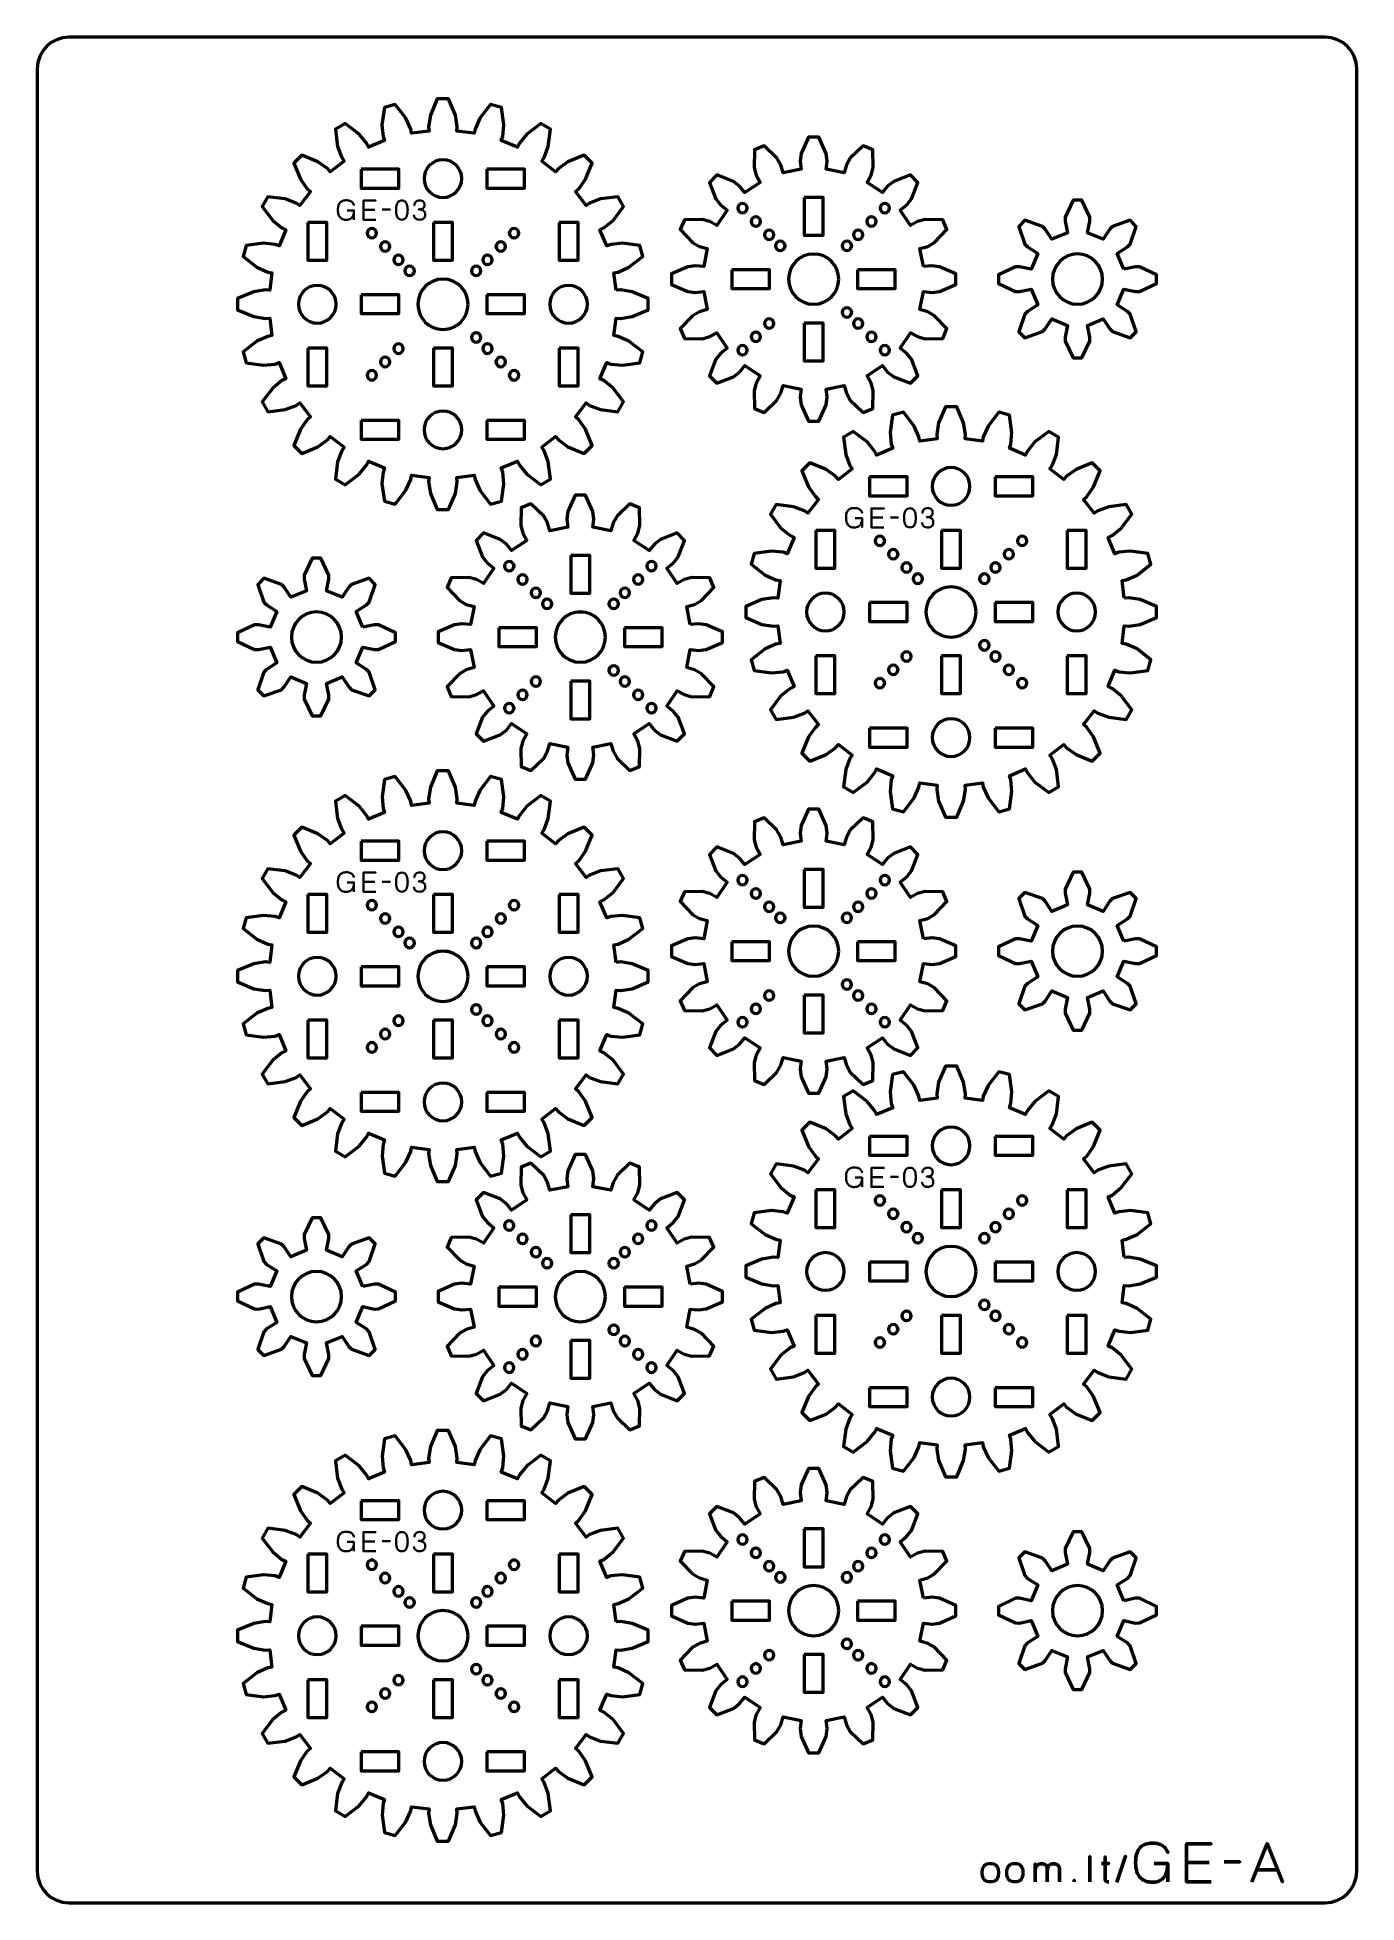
# Model space of a CAD drawing. Header units: centimetres. Extents: x -21 to 0, y -29.7 to 0.
import ezdxf

# ---------------------------------------------------------------- set-up
doc = ezdxf.new("R2010")
doc.units = ezdxf.units.CM
doc.header["$MEASUREMENT"] = 0
doc.layers.add('Layer 1', color=7, linetype='Continuous')

msp = doc.modelspace()

# ---------------------------------------------------------------- linework, layer by layer
at = {"layer": 'Layer 1', "color": 22, "lineweight": 53}
msp.add_open_spline([(-21.00003, -29.19995), (-21.00003, -29.19995), (-21.00003, -0.49992), (-21.00003, -0.49992), (-21.00003, -0.49992), (-21.00003, -0.22295), (-20.77694, 0.00004), (-20.49994, 0.00004), (-20.49994, 0.00004), (-20.49994, 0.00004), (-0.50008, 0.00004), (-0.50008, 0.00004), (-0.50008, 0.00004), (-0.22294, 0.00004), (0.00002, -0.22295), (0.00002, -0.49992), (0.00002, -0.49992), (0.00002, -0.49992), (0.00002, -29.19995), (0.00002, -29.19995), (0.00002, -29.19995), (0.00002, -29.47695), (-0.22294, -29.70004), (-0.50008, -29.70004), (-0.50008, -29.70004), (-0.50008, -29.70004), (-20.49994, -29.70004), (-20.49994, -29.70004), (-20.49994, -29.70004), (-20.77694, -29.70004), (-21.00003, -29.47695), (-21.00003, -29.19995)], degree=3, knots=[0, 0, 0, 0, 0.125, 0.125, 0.125, 0.125, 0.25, 0.25, 0.25, 0.25, 0.375, 0.375, 0.375, 0.375, 0.5, 0.5, 0.5, 0.5, 0.625, 0.625, 0.625, 0.625, 0.75, 0.75, 0.75, 0.75, 0.875, 0.875, 0.875, 0.875, 1, 1, 1, 1], dxfattribs=at)
at = {"layer": 'Layer 1', "color": 2, "lineweight": 53}
for points, knots in [([(-11.78554, -4.02803), (-11.78554, -4.02803), (-11.71625, -4.0224), (-11.71625, -4.0224), (-11.71625, -4.0224), (-11.71625, -4.0224), (-11.53164, -4.05273), (-11.53164, -4.05273), (-11.53164, -4.05273), (-11.53164, -4.05273), (-11.27486, -4.15994), (-11.27486, -4.15994), (-11.27486, -4.15994), (-11.27486, -4.15994), (-11.27486, -4.33996), (-11.27486, -4.33996), (-11.27486, -4.33996), (-11.27486, -4.33996), (-11.53164, -4.44744), (-11.53164, -4.44744), (-11.53164, -4.44744), (-11.53164, -4.44744), (-11.71625, -4.47771), (-11.71625, -4.47771), (-11.71625, -4.47771), (-11.71625, -4.47771), (-11.78554, -4.47214), (-11.78554, -4.47214), (-11.78554, -4.47214), (-11.78554, -4.47214), (-11.822, -4.74935), (-11.822, -4.74935), (-11.822, -4.74935), (-11.822, -4.74935), (-11.75369, -4.7619), (-11.75369, -4.7619), (-11.75369, -4.7619), (-11.75369, -4.7619), (-11.58314, -4.8389), (-11.58314, -4.8389), (-11.58314, -4.8389), (-11.58314, -4.8389), (-11.36282, -5.00904), (-11.36282, -5.00904), (-11.36282, -5.00904), (-11.36282, -5.00904), (-11.4095, -5.18283), (-11.4095, -5.18283), (-11.4095, -5.18283), (-11.4095, -5.18283), (-11.68519, -5.22027), (-11.68519, -5.22027), (-11.68519, -5.22027), (-11.68519, -5.22027), (-11.87158, -5.20175), (-11.87158, -5.20175), (-11.87158, -5.20175), (-11.87158, -5.20175), (-11.93696, -5.17844), (-11.93696, -5.17844), (-11.93696, -5.17844), (-11.93696, -5.17844), (-12.04405, -5.43675), (-12.04405, -5.43675), (-12.04405, -5.43675), (-12.04405, -5.43675), (-11.98118, -5.46647), (-11.98118, -5.46647), (-11.98118, -5.46647), (-11.98118, -5.46647), (-11.83646, -5.58511), (-11.83646, -5.58511), (-11.83646, -5.58511), (-11.83646, -5.58511), (-11.66765, -5.80637), (-11.66765, -5.80637), (-11.66765, -5.80637), (-11.66765, -5.80637), (-11.75774, -5.9623), (-11.75774, -5.9623), (-11.75774, -5.9623), (-11.75774, -5.9623), (-12.03382, -5.92698), (-12.03382, -5.92698), (-12.03382, -5.92698), (-12.03382, -5.92698), (-12.2088, -5.8608), (-12.2088, -5.8608), (-12.2088, -5.8608), (-12.2088, -5.8608), (-12.26609, -5.82123), (-12.26609, -5.82123), (-12.26609, -5.82123), (-12.26609, -5.82123), (-12.43625, -6.04309), (-12.43625, -6.04309), (-12.43625, -6.04309), (-12.43625, -6.04309), (-12.3834, -6.08823), (-12.3834, -6.08823), (-12.3834, -6.08823), (-12.3834, -6.08823), (-12.2742, -6.2403), (-12.2742, -6.2403), (-12.2742, -6.2403), (-12.2742, -6.2403), (-12.16851, -6.49762), (-12.16851, -6.49762), (-12.16851, -6.49762), (-12.16851, -6.49762), (-12.29583, -6.62499), (-12.29583, -6.62499), (-12.29583, -6.62499), (-12.29583, -6.62499), (-12.5534, -6.51944), (-12.5534, -6.51944), (-12.5534, -6.51944), (-12.5534, -6.51944), (-12.70541, -6.41026), (-12.70541, -6.41026), (-12.70541, -6.41026), (-12.70541, -6.41026), (-12.75035, -6.35721), (-12.75035, -6.35721), (-12.75035, -6.35721), (-12.75035, -6.35721), (-12.97221, -6.52735), (-12.97221, -6.52735), (-12.97221, -6.52735), (-12.97221, -6.52735), (-12.93264, -6.58464), (-12.93264, -6.58464), (-12.93264, -6.58464), (-12.93264, -6.58464), (-12.86666, -6.75982), (-12.86666, -6.75982), (-12.86666, -6.75982), (-12.86666, -6.75982), (-12.8312, -7.0359), (-12.8312, -7.0359), (-12.8312, -7.0359), (-12.8312, -7.0359), (-12.98708, -7.1258), (-12.98708, -7.1258), (-12.98708, -7.1258), (-12.98708, -7.1258), (-13.20853, -6.95718), (-13.20853, -6.95718), (-13.20853, -6.95718), (-13.20853, -6.95718), (-13.32702, -6.81232), (-13.32702, -6.81232), (-13.32702, -6.81232), (-13.32702, -6.81232), (-13.3569, -6.7496), (-13.3569, -6.7496), (-13.3569, -6.7496), (-13.3569, -6.7496), (-13.61526, -6.85648), (-13.61526, -6.85648), (-13.61526, -6.85648), (-13.61526, -6.85648), (-13.59189, -6.92207), (-13.59189, -6.92207), (-13.59189, -6.92207), (-13.59189, -6.92207), (-13.57337, -7.10827), (-13.57337, -7.10827), (-13.57337, -7.10827), (-13.57337, -7.10827), (-13.61061, -7.38415), (-13.61061, -7.38415), (-13.61061, -7.38415), (-13.61061, -7.38415), (-13.7844, -7.43062), (-13.7844, -7.43062), (-13.7844, -7.43062), (-13.7844, -7.43062), (-13.9546, -7.2105), (-13.9546, -7.2105), (-13.9546, -7.2105), (-13.9546, -7.2105), (-14.03174, -7.03977), (-14.03174, -7.03977), (-14.03174, -7.03977), (-14.03174, -7.03977), (-14.0443, -6.97146), (-14.0443, -6.97146), (-14.0443, -6.97146), (-14.0443, -6.97146), (-14.32132, -7.00796), (-14.32132, -7.00796), (-14.32132, -7.00796), (-14.32132, -7.00796), (-14.31593, -7.0772), (-14.31593, -7.0772), (-14.31593, -7.0772), (-14.31593, -7.0772), (-14.34601, -7.26202), (-14.34601, -7.26202), (-14.34601, -7.26202), (-14.34601, -7.26202), (-14.45348, -7.51879), (-14.45348, -7.51879), (-14.45348, -7.51879), (-14.45348, -7.51879), (-14.6335, -7.51879), (-14.6335, -7.51879), (-14.6335, -7.51879), (-14.6335, -7.51879), (-14.74097, -7.26202), (-14.74097, -7.26202), (-14.74097, -7.26202), (-14.74097, -7.26202), (-14.77125, -7.0772), (-14.77125, -7.0772), (-14.77125, -7.0772), (-14.77125, -7.0772), (-14.76566, -7.00796), (-14.76566, -7.00796), (-14.76566, -7.00796), (-14.76566, -7.00796), (-15.04289, -6.97146), (-15.04289, -6.97146), (-15.04289, -6.97146), (-15.04289, -6.97146), (-15.05544, -7.03977), (-15.05544, -7.03977), (-15.05544, -7.03977), (-15.05544, -7.03977), (-15.13238, -7.2105), (-15.13238, -7.2105), (-15.13238, -7.2105), (-15.13238, -7.2105), (-15.30258, -7.43062), (-15.30258, -7.43062), (-15.30258, -7.43062), (-15.30258, -7.43062), (-15.47637, -7.38415), (-15.47637, -7.38415), (-15.47637, -7.38415), (-15.47637, -7.38415), (-15.51381, -7.10827), (-15.51381, -7.10827), (-15.51381, -7.10827), (-15.51381, -7.10827), (-15.49509, -6.92207), (-15.49509, -6.92207), (-15.49509, -6.92207), (-15.49509, -6.92207), (-15.47192, -6.85648), (-15.47192, -6.85648), (-15.47192, -6.85648), (-15.47192, -6.85648), (-15.73008, -6.7496), (-15.73008, -6.7496), (-15.73008, -6.7496), (-15.73008, -6.7496), (-15.75996, -6.81232), (-15.75996, -6.81232), (-15.75996, -6.81232), (-15.75996, -6.81232), (-15.87845, -6.95718), (-15.87845, -6.95718), (-15.87845, -6.95718), (-15.87845, -6.95718), (-16.0999, -7.1258), (-16.0999, -7.1258), (-16.0999, -7.1258), (-16.0999, -7.1258), (-16.25578, -7.0359), (-16.25578, -7.0359), (-16.25578, -7.0359), (-16.25578, -7.0359), (-16.22051, -6.75982), (-16.22051, -6.75982), (-16.22051, -6.75982), (-16.22051, -6.75982), (-16.15434, -6.58464), (-16.15434, -6.58464), (-16.15434, -6.58464), (-16.15434, -6.58464), (-16.11477, -6.52735), (-16.11477, -6.52735), (-16.11477, -6.52735), (-16.11477, -6.52735), (-16.33663, -6.35721), (-16.33663, -6.35721), (-16.33663, -6.35721), (-16.33663, -6.35721), (-16.38177, -6.41026), (-16.38177, -6.41026), (-16.38177, -6.41026), (-16.38177, -6.41026), (-16.5336, -6.51944), (-16.5336, -6.51944), (-16.5336, -6.51944), (-16.5336, -6.51944), (-16.79115, -6.62499), (-16.79115, -6.62499), (-16.79115, -6.62499), (-16.79115, -6.62499), (-16.91848, -6.49762), (-16.91848, -6.49762), (-16.91848, -6.49762), (-16.91848, -6.49762), (-16.81298, -6.2403), (-16.81298, -6.2403), (-16.81298, -6.2403), (-16.81298, -6.2403), (-16.70358, -6.08823), (-16.70358, -6.08823), (-16.70358, -6.08823), (-16.70358, -6.08823), (-16.65069, -6.04309), (-16.65069, -6.04309), (-16.65069, -6.04309), (-16.65069, -6.04309), (-16.82089, -5.82123), (-16.82089, -5.82123), (-16.82089, -5.82123), (-16.82089, -5.82123), (-16.87818, -5.8608), (-16.87818, -5.8608), (-16.87818, -5.8608), (-16.87818, -5.8608), (-17.05336, -5.92698), (-17.05336, -5.92698), (-17.05336, -5.92698), (-17.05336, -5.92698), (-17.32924, -5.9623), (-17.32924, -5.9623), (-17.32924, -5.9623), (-17.32924, -5.9623), (-17.41933, -5.80637), (-17.41933, -5.80637), (-17.41933, -5.80637), (-17.41933, -5.80637), (-17.25072, -5.58511), (-17.25072, -5.58511), (-17.25072, -5.58511), (-17.25072, -5.58511), (-17.1058, -5.46647), (-17.1058, -5.46647), (-17.1058, -5.46647), (-17.1058, -5.46647), (-17.04294, -5.43675), (-17.04294, -5.43675), (-17.04294, -5.43675), (-17.04294, -5.43675), (-17.15002, -5.17844), (-17.15002, -5.17844), (-17.15002, -5.17844), (-17.15002, -5.17844), (-17.21541, -5.20175), (-17.21541, -5.20175), (-17.21541, -5.20175), (-17.21541, -5.20175), (-17.40179, -5.22027), (-17.40179, -5.22027), (-17.40179, -5.22027), (-17.40179, -5.22027), (-17.67763, -5.18283), (-17.67763, -5.18283), (-17.67763, -5.18283), (-17.67763, -5.18283), (-17.72416, -5.00904), (-17.72416, -5.00904), (-17.72416, -5.00904), (-17.72416, -5.00904), (-17.50384, -4.8389), (-17.50384, -4.8389), (-17.50384, -4.8389), (-17.50384, -4.8389), (-17.33329, -4.7619), (-17.33329, -4.7619), (-17.33329, -4.7619), (-17.33329, -4.7619), (-17.26498, -4.74935), (-17.26498, -4.74935), (-17.26498, -4.74935), (-17.26498, -4.74935), (-17.30144, -4.47214), (-17.30144, -4.47214), (-17.30144, -4.47214), (-17.30144, -4.47214), (-17.37073, -4.47771), (-17.37073, -4.47771), (-17.37073, -4.47771), (-17.37073, -4.47771), (-17.55554, -4.44744), (-17.55554, -4.44744), (-17.55554, -4.44744), (-17.55554, -4.44744), (-17.81231, -4.33996), (-17.81231, -4.33996), (-17.81231, -4.33996), (-17.81231, -4.33996), (-17.81231, -4.15994), (-17.81231, -4.15994), (-17.81231, -4.15994), (-17.81231, -4.15994), (-17.55554, -4.05273), (-17.55554, -4.05273), (-17.55554, -4.05273), (-17.55554, -4.05273), (-17.37073, -4.0224), (-17.37073, -4.0224), (-17.37073, -4.0224), (-17.37073, -4.0224), (-17.30144, -4.02803), (-17.30144, -4.02803), (-17.30144, -4.02803), (-17.30144, -4.02803), (-17.26498, -3.75076), (-17.26498, -3.75076), (-17.26498, -3.75076), (-17.26498, -3.75076), (-17.33329, -3.73822), (-17.33329, -3.73822), (-17.33329, -3.73822), (-17.33329, -3.73822), (-17.50384, -3.66106), (-17.50384, -3.66106), (-17.50384, -3.66106), (-17.50384, -3.66106), (-17.72416, -3.49092), (-17.72416, -3.49092), (-17.72416, -3.49092), (-17.72416, -3.49092), (-17.67763, -3.31707), (-17.67763, -3.31707), (-17.67763, -3.31707), (-17.67763, -3.31707), (-17.40179, -3.27983), (-17.40179, -3.27983), (-17.40179, -3.27983), (-17.40179, -3.27983), (-17.21541, -3.29835), (-17.21541, -3.29835), (-17.21541, -3.29835), (-17.21541, -3.29835), (-17.15002, -3.32172), (-17.15002, -3.32172), (-17.15002, -3.32172), (-17.15002, -3.32172), (-17.04294, -3.06336), (-17.04294, -3.06336), (-17.04294, -3.06336), (-17.04294, -3.06336), (-17.1058, -3.03348), (-17.1058, -3.03348), (-17.1058, -3.03348), (-17.1058, -3.03348), (-17.25072, -2.915), (-17.25072, -2.915), (-17.25072, -2.915), (-17.25072, -2.915), (-17.41933, -2.69354), (-17.41933, -2.69354), (-17.41933, -2.69354), (-17.41933, -2.69354), (-17.32924, -2.53767), (-17.32924, -2.53767), (-17.32924, -2.53767), (-17.32924, -2.53767), (-17.05336, -2.57318), (-17.05336, -2.57318), (-17.05336, -2.57318), (-17.05336, -2.57318), (-16.87818, -2.63912), (-16.87818, -2.63912), (-16.87818, -2.63912), (-16.87818, -2.63912), (-16.82089, -2.67867), (-16.82089, -2.67867), (-16.82089, -2.67867), (-16.82089, -2.67867), (-16.65069, -2.45682), (-16.65069, -2.45682), (-16.65069, -2.45682), (-16.65069, -2.45682), (-16.70358, -2.41187), (-16.70358, -2.41187), (-16.70358, -2.41187), (-16.70358, -2.41187), (-16.81298, -2.25986), (-16.81298, -2.25986), (-16.81298, -2.25986), (-16.81298, -2.25986), (-16.91848, -2.00229), (-16.91848, -2.00229), (-16.91848, -2.00229), (-16.91848, -2.00229), (-16.79115, -1.87497), (-16.79115, -1.87497), (-16.79115, -1.87497), (-16.79115, -1.87497), (-16.5336, -1.98066), (-16.5336, -1.98066), (-16.5336, -1.98066), (-16.5336, -1.98066), (-16.38177, -2.08986), (-16.38177, -2.08986), (-16.38177, -2.08986), (-16.38177, -2.08986), (-16.33663, -2.14275), (-16.33663, -2.14275), (-16.33663, -2.14275), (-16.33663, -2.14275), (-16.11477, -1.97257), (-16.11477, -1.97257), (-16.11477, -1.97257), (-16.11477, -1.97257), (-16.15434, -1.91547), (-16.15434, -1.91547), (-16.15434, -1.91547), (-16.15434, -1.91547), (-16.22051, -1.74029), (-16.22051, -1.74029), (-16.22051, -1.74029), (-16.22051, -1.74029), (-16.25578, -1.4642), (-16.25578, -1.4642), (-16.25578, -1.4642), (-16.25578, -1.4642), (-16.0999, -1.37432), (-16.0999, -1.37432), (-16.0999, -1.37432), (-16.0999, -1.37432), (-15.87845, -1.54293), (-15.87845, -1.54293), (-15.87845, -1.54293), (-15.87845, -1.54293), (-15.75996, -1.68764), (-15.75996, -1.68764), (-15.75996, -1.68764), (-15.75996, -1.68764), (-15.73008, -1.75051), (-15.73008, -1.75051), (-15.73008, -1.75051), (-15.73008, -1.75051), (-15.47192, -1.64344), (-15.47192, -1.64344), (-15.47192, -1.64344), (-15.47192, -1.64344), (-15.49509, -1.57805), (-15.49509, -1.57805), (-15.49509, -1.57805), (-15.49509, -1.57805), (-15.51381, -1.3919), (-15.51381, -1.3919), (-15.51381, -1.3919), (-15.51381, -1.3919), (-15.47637, -1.116), (-15.47637, -1.116), (-15.47637, -1.116), (-15.47637, -1.116), (-15.30258, -1.06929), (-15.30258, -1.06929), (-15.30258, -1.06929), (-15.30258, -1.06929), (-15.13238, -1.28962), (-15.13238, -1.28962), (-15.13238, -1.28962), (-15.13238, -1.28962), (-15.05544, -1.46015), (-15.05544, -1.46015), (-15.05544, -1.46015), (-15.05544, -1.46015), (-15.04289, -1.52846), (-15.04289, -1.52846), (-15.04289, -1.52846), (-15.04289, -1.52846), (-14.76566, -1.492), (-14.76566, -1.492), (-14.76566, -1.492), (-14.76566, -1.492), (-14.77125, -1.42276), (-14.77125, -1.42276), (-14.77125, -1.42276), (-14.77125, -1.42276), (-14.74097, -1.2381), (-14.74097, -1.2381), (-14.74097, -1.2381), (-14.74097, -1.2381), (-14.6335, -0.98132), (-14.6335, -0.98132), (-14.6335, -0.98132), (-14.6335, -0.98132), (-14.45348, -0.98132), (-14.45348, -0.98132), (-14.45348, -0.98132), (-14.45348, -0.98132), (-14.34601, -1.2381), (-14.34601, -1.2381), (-14.34601, -1.2381), (-14.34601, -1.2381), (-14.31593, -1.42276), (-14.31593, -1.42276), (-14.31593, -1.42276), (-14.31593, -1.42276), (-14.32132, -1.492), (-14.32132, -1.492), (-14.32132, -1.492), (-14.32132, -1.492), (-14.0443, -1.52846), (-14.0443, -1.52846), (-14.0443, -1.52846), (-14.0443, -1.52846), (-14.03174, -1.46015), (-14.03174, -1.46015), (-14.03174, -1.46015), (-14.03174, -1.46015), (-13.9546, -1.28962), (-13.9546, -1.28962), (-13.9546, -1.28962), (-13.9546, -1.28962), (-13.7844, -1.06929), (-13.7844, -1.06929), (-13.7844, -1.06929), (-13.7844, -1.06929), (-13.61061, -1.116), (-13.61061, -1.116), (-13.61061, -1.116), (-13.61061, -1.116), (-13.57337, -1.3919), (-13.57337, -1.3919), (-13.57337, -1.3919), (-13.57337, -1.3919), (-13.59189, -1.57805), (-13.59189, -1.57805), (-13.59189, -1.57805), (-13.59189, -1.57805), (-13.61526, -1.64344), (-13.61526, -1.64344), (-13.61526, -1.64344), (-13.61526, -1.64344), (-13.3569, -1.75051), (-13.3569, -1.75051), (-13.3569, -1.75051), (-13.3569, -1.75051), (-13.32702, -1.68764), (-13.32702, -1.68764), (-13.32702, -1.68764), (-13.32702, -1.68764), (-13.20853, -1.54293), (-13.20853, -1.54293), (-13.20853, -1.54293), (-13.20853, -1.54293), (-12.98708, -1.37432), (-12.98708, -1.37432), (-12.98708, -1.37432), (-12.98708, -1.37432), (-12.8312, -1.4642), (-12.8312, -1.4642), (-12.8312, -1.4642), (-12.8312, -1.4642), (-12.86666, -1.74029), (-12.86666, -1.74029), (-12.86666, -1.74029), (-12.86666, -1.74029), (-12.93264, -1.91547), (-12.93264, -1.91547), (-12.93264, -1.91547), (-12.93264, -1.91547), (-12.97221, -1.97257), (-12.97221, -1.97257), (-12.97221, -1.97257), (-12.97221, -1.97257), (-12.75035, -2.14275), (-12.75035, -2.14275), (-12.75035, -2.14275), (-12.75035, -2.14275), (-12.70541, -2.08986), (-12.70541, -2.08986), (-12.70541, -2.08986), (-12.70541, -2.08986), (-12.5534, -1.98066), (-12.5534, -1.98066), (-12.5534, -1.98066), (-12.5534, -1.98066), (-12.29583, -1.87497), (-12.29583, -1.87497), (-12.29583, -1.87497), (-12.29583, -1.87497), (-12.16851, -2.00229), (-12.16851, -2.00229), (-12.16851, -2.00229), (-12.16851, -2.00229), (-12.2742, -2.25986), (-12.2742, -2.25986), (-12.2742, -2.25986), (-12.2742, -2.25986), (-12.3834, -2.41187), (-12.3834, -2.41187), (-12.3834, -2.41187), (-12.3834, -2.41187), (-12.43625, -2.45682), (-12.43625, -2.45682), (-12.43625, -2.45682), (-12.43625, -2.45682), (-12.26609, -2.67867), (-12.26609, -2.67867), (-12.26609, -2.67867), (-12.26609, -2.67867), (-12.2088, -2.63912), (-12.2088, -2.63912), (-12.2088, -2.63912), (-12.2088, -2.63912), (-12.03382, -2.57318), (-12.03382, -2.57318), (-12.03382, -2.57318), (-12.03382, -2.57318), (-11.75774, -2.53767), (-11.75774, -2.53767), (-11.75774, -2.53767), (-11.75774, -2.53767), (-11.66765, -2.69354), (-11.66765, -2.69354), (-11.66765, -2.69354), (-11.66765, -2.69354), (-11.83646, -2.915), (-11.83646, -2.915), (-11.83646, -2.915), (-11.83646, -2.915), (-11.98118, -3.03348), (-11.98118, -3.03348), (-11.98118, -3.03348), (-11.98118, -3.03348), (-12.04405, -3.06336), (-12.04405, -3.06336), (-12.04405, -3.06336), (-12.04405, -3.06336), (-11.93696, -3.32172), (-11.93696, -3.32172), (-11.93696, -3.32172), (-11.93696, -3.32172), (-11.87158, -3.29835), (-11.87158, -3.29835), (-11.87158, -3.29835), (-11.87158, -3.29835), (-11.68519, -3.27983), (-11.68519, -3.27983), (-11.68519, -3.27983), (-11.68519, -3.27983), (-11.4095, -3.31707), (-11.4095, -3.31707), (-11.4095, -3.31707), (-11.4095, -3.31707), (-11.36282, -3.49092), (-11.36282, -3.49092), (-11.36282, -3.49092), (-11.36282, -3.49092), (-11.58314, -3.66106), (-11.58314, -3.66106), (-11.58314, -3.66106), (-11.58314, -3.66106), (-11.75369, -3.73822), (-11.75369, -3.73822), (-11.75369, -3.73822), (-11.75369, -3.73822), (-11.822, -3.75076), (-11.822, -3.75076), (-11.822, -3.75076), (-11.822, -3.75076), (-11.78554, -4.02803), (-11.78554, -4.02803)], [0, 0, 0, 0, 0.00520833, 0.00520833, 0.00520833, 0.00520833, 0.01041667, 0.01041667, 0.01041667, 0.01041667, 0.015625, 0.015625, 0.015625, 0.015625, 0.02083333, 0.02083333, 0.02083333, 0.02083333, 0.02604167, 0.02604167, 0.02604167, 0.02604167, 0.03125, 0.03125, 0.03125, 0.03125, 0.03645833, 0.03645833, 0.03645833, 0.03645833, 0.04166667, 0.04166667, 0.04166667, 0.04166667, 0.046875, 0.046875, 0.046875, 0.046875, 0.05208333, 0.05208333, 0.05208333, 0.05208333, 0.05729167, 0.05729167, 0.05729167, 0.05729167, 0.0625, 0.0625, 0.0625, 0.0625, 0.06770833, 0.06770833, 0.06770833, 0.06770833, 0.07291667, 0.07291667, 0.07291667, 0.07291667, 0.078125, 0.078125, 0.078125, 0.078125, 0.08333333, 0.08333333, 0.08333333, 0.08333333, 0.08854167, 0.08854167, 0.08854167, 0.08854167, 0.09375, 0.09375, 0.09375, 0.09375, 0.09895833, 0.09895833, 0.09895833, 0.09895833, 0.10416667, 0.10416667, 0.10416667, 0.10416667, 0.109375, 0.109375, 0.109375, 0.109375, 0.11458333, 0.11458333, 0.11458333, 0.11458333, 0.11979167, 0.11979167, 0.11979167, 0.11979167, 0.125, 0.125, 0.125, 0.125, 0.13020833, 0.13020833, 0.13020833, 0.13020833, 0.13541667, 0.13541667, 0.13541667, 0.13541667, 0.140625, 0.140625, 0.140625, 0.140625, 0.14583333, 0.14583333, 0.14583333, 0.14583333, 0.15104167, 0.15104167, 0.15104167, 0.15104167, 0.15625, 0.15625, 0.15625, 0.15625, 0.16145833, 0.16145833, 0.16145833, 0.16145833, 0.16666667, 0.16666667, 0.16666667, 0.16666667, 0.171875, 0.171875, 0.171875, 0.171875, 0.17708333, 0.17708333, 0.17708333, 0.17708333, 0.18229167, 0.18229167, 0.18229167, 0.18229167, 0.1875, 0.1875, 0.1875, 0.1875, 0.19270833, 0.19270833, 0.19270833, 0.19270833, 0.19791667, 0.19791667, 0.19791667, 0.19791667, 0.203125, 0.203125, 0.203125, 0.203125, 0.20833333, 0.20833333, 0.20833333, 0.20833333, 0.21354167, 0.21354167, 0.21354167, 0.21354167, 0.21875, 0.21875, 0.21875, 0.21875, 0.22395833, 0.22395833, 0.22395833, 0.22395833, 0.22916667, 0.22916667, 0.22916667, 0.22916667, 0.234375, 0.234375, 0.234375, 0.234375, 0.23958333, 0.23958333, 0.23958333, 0.23958333, 0.24479167, 0.24479167, 0.24479167, 0.24479167, 0.25, 0.25, 0.25, 0.25, 0.25520833, 0.25520833, 0.25520833, 0.25520833, 0.26041667, 0.26041667, 0.26041667, 0.26041667, 0.265625, 0.265625, 0.265625, 0.265625, 0.27083333, 0.27083333, 0.27083333, 0.27083333, 0.27604167, 0.27604167, 0.27604167, 0.27604167, 0.28125, 0.28125, 0.28125, 0.28125, 0.28645833, 0.28645833, 0.28645833, 0.28645833, 0.29166667, 0.29166667, 0.29166667, 0.29166667, 0.296875, 0.296875, 0.296875, 0.296875, 0.30208333, 0.30208333, 0.30208333, 0.30208333, 0.30729167, 0.30729167, 0.30729167, 0.30729167, 0.3125, 0.3125, 0.3125, 0.3125, 0.31770833, 0.31770833, 0.31770833, 0.31770833, 0.32291667, 0.32291667, 0.32291667, 0.32291667, 0.328125, 0.328125, 0.328125, 0.328125, 0.33333333, 0.33333333, 0.33333333, 0.33333333, 0.33854167, 0.33854167, 0.33854167, 0.33854167, 0.34375, 0.34375, 0.34375, 0.34375, 0.34895833, 0.34895833, 0.34895833, 0.34895833, 0.35416667, 0.35416667, 0.35416667, 0.35416667, 0.359375, 0.359375, 0.359375, 0.359375, 0.36458333, 0.36458333, 0.36458333, 0.36458333, 0.36979167, 0.36979167, 0.36979167, 0.36979167, 0.375, 0.375, 0.375, 0.375, 0.38020833, 0.38020833, 0.38020833, 0.38020833, 0.38541667, 0.38541667, 0.38541667, 0.38541667, 0.390625, 0.390625, 0.390625, 0.390625, 0.39583333, 0.39583333, 0.39583333, 0.39583333, 0.40104167, 0.40104167, 0.40104167, 0.40104167, 0.40625, 0.40625, 0.40625, 0.40625, 0.41145833, 0.41145833, 0.41145833, 0.41145833, 0.41666667, 0.41666667, 0.41666667, 0.41666667, 0.421875, 0.421875, 0.421875, 0.421875, 0.42708333, 0.42708333, 0.42708333, 0.42708333, 0.43229167, 0.43229167, 0.43229167, 0.43229167, 0.4375, 0.4375, 0.4375, 0.4375, 0.44270833, 0.44270833, 0.44270833, 0.44270833, 0.44791667, 0.44791667, 0.44791667, 0.44791667, 0.453125, 0.453125, 0.453125, 0.453125, 0.45833333, 0.45833333, 0.45833333, 0.45833333, 0.46354167, 0.46354167, 0.46354167, 0.46354167, 0.46875, 0.46875, 0.46875, 0.46875, 0.47395833, 0.47395833, 0.47395833, 0.47395833, 0.47916667, 0.47916667, 0.47916667, 0.47916667, 0.484375, 0.484375, 0.484375, 0.484375, 0.48958333, 0.48958333, 0.48958333, 0.48958333, 0.49479167, 0.49479167, 0.49479167, 0.49479167, 0.5, 0.5, 0.5, 0.5, 0.50520833, 0.50520833, 0.50520833, 0.50520833, 0.51041667, 0.51041667, 0.51041667, 0.51041667, 0.515625, 0.515625, 0.515625, 0.515625, 0.52083333, 0.52083333, 0.52083333, 0.52083333, 0.52604167, 0.52604167, 0.52604167, 0.52604167, 0.53125, 0.53125, 0.53125, 0.53125, 0.53645833, 0.53645833, 0.53645833, 0.53645833, 0.54166667, 0.54166667, 0.54166667, 0.54166667, 0.546875, 0.546875, 0.546875, 0.546875, 0.55208333, 0.55208333, 0.55208333, 0.55208333, 0.55729167, 0.55729167, 0.55729167, 0.55729167, 0.5625, 0.5625, 0.5625, 0.5625, 0.56770833, 0.56770833, 0.56770833, 0.56770833, 0.57291667, 0.57291667, 0.57291667, 0.57291667, 0.578125, 0.578125, 0.578125, 0.578125, 0.58333333, 0.58333333, 0.58333333, 0.58333333, 0.58854167, 0.58854167, 0.58854167, 0.58854167, 0.59375, 0.59375, 0.59375, 0.59375, 0.59895833, 0.59895833, 0.59895833, 0.59895833, 0.60416667, 0.60416667, 0.60416667, 0.60416667, 0.609375, 0.609375, 0.609375, 0.609375, 0.61458333, 0.61458333, 0.61458333, 0.61458333, 0.61979167, 0.61979167, 0.61979167, 0.61979167, 0.625, 0.625, 0.625, 0.625, 0.63020833, 0.63020833, 0.63020833, 0.63020833, 0.63541667, 0.63541667, 0.63541667, 0.63541667, 0.640625, 0.640625, 0.640625, 0.640625, 0.64583333, 0.64583333, 0.64583333, 0.64583333, 0.65104167, 0.65104167, 0.65104167, 0.65104167, 0.65625, 0.65625, 0.65625, 0.65625, 0.66145833, 0.66145833, 0.66145833, 0.66145833, 0.66666667, 0.66666667, 0.66666667, 0.66666667, 0.671875, 0.671875, 0.671875, 0.671875, 0.67708333, 0.67708333, 0.67708333, 0.67708333, 0.68229167, 0.68229167, 0.68229167, 0.68229167, 0.6875, 0.6875, 0.6875, 0.6875, 0.69270833, 0.69270833, 0.69270833, 0.69270833, 0.69791667, 0.69791667, 0.69791667, 0.69791667, 0.703125, 0.703125, 0.703125, 0.703125, 0.70833333, 0.70833333, 0.70833333, 0.70833333, 0.71354167, 0.71354167, 0.71354167, 0.71354167, 0.71875, 0.71875, 0.71875, 0.71875, 0.72395833, 0.72395833, 0.72395833, 0.72395833, 0.72916667, 0.72916667, 0.72916667, 0.72916667, 0.734375, 0.734375, 0.734375, 0.734375, 0.73958333, 0.73958333, 0.73958333, 0.73958333, 0.74479167, 0.74479167, 0.74479167, 0.74479167, 0.75, 0.75, 0.75, 0.75, 0.75520833, 0.75520833, 0.75520833, 0.75520833, 0.76041667, 0.76041667, 0.76041667, 0.76041667, 0.765625, 0.765625, 0.765625, 0.765625, 0.77083333, 0.77083333, 0.77083333, 0.77083333, 0.77604167, 0.77604167, 0.77604167, 0.77604167, 0.78125, 0.78125, 0.78125, 0.78125, 0.78645833, 0.78645833, 0.78645833, 0.78645833, 0.79166667, 0.79166667, 0.79166667, 0.79166667, 0.796875, 0.796875, 0.796875, 0.796875, 0.80208333, 0.80208333, 0.80208333, 0.80208333, 0.80729167, 0.80729167, 0.80729167, 0.80729167, 0.8125, 0.8125, 0.8125, 0.8125, 0.81770833, 0.81770833, 0.81770833, 0.81770833, 0.82291667, 0.82291667, 0.82291667, 0.82291667, 0.828125, 0.828125, 0.828125, 0.828125, 0.83333333, 0.83333333, 0.83333333, 0.83333333, 0.83854167, 0.83854167, 0.83854167, 0.83854167, 0.84375, 0.84375, 0.84375, 0.84375, 0.84895833, 0.84895833, 0.84895833, 0.84895833, 0.85416667, 0.85416667, 0.85416667, 0.85416667, 0.859375, 0.859375, 0.859375, 0.859375, 0.86458333, 0.86458333, 0.86458333, 0.86458333, 0.86979167, 0.86979167, 0.86979167, 0.86979167, 0.875, 0.875, 0.875, 0.875, 0.88020833, 0.88020833, 0.88020833, 0.88020833, 0.88541667, 0.88541667, 0.88541667, 0.88541667, 0.890625, 0.890625, 0.890625, 0.890625, 0.89583333, 0.89583333, 0.89583333, 0.89583333, 0.90104167, 0.90104167, 0.90104167, 0.90104167, 0.90625, 0.90625, 0.90625, 0.90625, 0.91145833, 0.91145833, 0.91145833, 0.91145833, 0.91666667, 0.91666667, 0.91666667, 0.91666667, 0.921875, 0.921875, 0.921875, 0.921875, 0.92708333, 0.92708333, 0.92708333, 0.92708333, 0.93229167, 0.93229167, 0.93229167, 0.93229167, 0.9375, 0.9375, 0.9375, 0.9375, 0.94270833, 0.94270833, 0.94270833, 0.94270833, 0.94791667, 0.94791667, 0.94791667, 0.94791667, 0.953125, 0.953125, 0.953125, 0.953125, 0.95833333, 0.95833333, 0.95833333, 0.95833333, 0.96354167, 0.96354167, 0.96354167, 0.96354167, 0.96875, 0.96875, 0.96875, 0.96875, 0.97395833, 0.97395833, 0.97395833, 0.97395833, 0.97916667, 0.97916667, 0.97916667, 0.97916667, 0.984375, 0.984375, 0.984375, 0.984375, 0.98958333, 0.98958333, 0.98958333, 0.98958333, 0.99479167, 0.99479167, 0.99479167, 0.99479167, 1, 1, 1, 1]), ([(-6.89401, -3.65146), (-6.89401, -3.65146), (-6.76472, -3.63679), (-6.76472, -3.63679), (-6.76472, -3.63679), (-6.76472, -3.63679), (-6.6411, -3.65285), (-6.6411, -3.65285), (-6.6411, -3.65285), (-6.6411, -3.65285), (-6.3812, -3.76644), (-6.3812, -3.76644), (-6.3812, -3.76644), (-6.3812, -3.76644), (-6.3812, -3.93391), (-6.3812, -3.93391), (-6.3812, -3.93391), (-6.3812, -3.93391), (-6.6411, -4.04737), (-6.6411, -4.04737), (-6.6411, -4.04737), (-6.6411, -4.04737), (-6.76472, -4.06356), (-6.76472, -4.06356), (-6.76472, -4.06356), (-6.76472, -4.06356), (-6.89401, -4.0487), (-6.89401, -4.0487), (-6.89401, -4.0487), (-6.89401, -4.0487), (-6.9511, -4.33619), (-6.9511, -4.33619), (-6.9511, -4.33619), (-6.9511, -4.33619), (-6.82611, -4.37204), (-6.82611, -4.37204), (-6.82611, -4.37204), (-6.82611, -4.37204), (-6.71785, -4.43437), (-6.71785, -4.43437), (-6.71785, -4.43437), (-6.71785, -4.43437), (-6.52147, -4.63849), (-6.52147, -4.63849), (-6.52147, -4.63849), (-6.52147, -4.63849), (-6.58553, -4.79317), (-6.58553, -4.79317), (-6.58553, -4.79317), (-6.58553, -4.79317), (-6.86892, -4.79882), (-6.86892, -4.79882), (-6.86892, -4.79882), (-6.86892, -4.79882), (-6.98928, -4.76621), (-6.98928, -4.76621), (-6.98928, -4.76621), (-6.98928, -4.76621), (-7.10332, -4.7031), (-7.10332, -4.7031), (-7.10332, -4.7031), (-7.10332, -4.7031), (-7.26596, -4.94678), (-7.26596, -4.94678), (-7.26596, -4.94678), (-7.26596, -4.94678), (-7.16407, -5.02777), (-7.16407, -5.02777), (-7.16407, -5.02777), (-7.16407, -5.02777), (-7.08806, -5.12675), (-7.08806, -5.12675), (-7.08806, -5.12675), (-7.08806, -5.12675), (-6.98469, -5.39069), (-6.98469, -5.39069), (-6.98469, -5.39069), (-6.98469, -5.39069), (-7.10313, -5.50898), (-7.10313, -5.50898), (-7.10313, -5.50898), (-7.10313, -5.50898), (-7.36706, -5.40576), (-7.36706, -5.40576), (-7.36706, -5.40576), (-7.36706, -5.40576), (-7.46584, -5.32954), (-7.46584, -5.32954), (-7.46584, -5.32954), (-7.46584, -5.32954), (-7.54704, -5.22765), (-7.54704, -5.22765), (-7.54704, -5.22765), (-7.54704, -5.22765), (-7.79053, -5.39048), (-7.79053, -5.39048), (-7.79053, -5.39048), (-7.79053, -5.39048), (-7.72746, -5.50433), (-7.72746, -5.50433), (-7.72746, -5.50433), (-7.72746, -5.50433), (-7.69501, -5.62489), (-7.69501, -5.62489), (-7.69501, -5.62489), (-7.69501, -5.62489), (-7.70044, -5.90813), (-7.70044, -5.90813), (-7.70044, -5.90813), (-7.70044, -5.90813), (-7.85517, -5.9722), (-7.85517, -5.9722), (-7.85517, -5.9722), (-7.85517, -5.9722), (-8.05944, -5.77578), (-8.05944, -5.77578), (-8.05944, -5.77578), (-8.05944, -5.77578), (-8.12177, -5.66756), (-8.12177, -5.66756), (-8.12177, -5.66756), (-8.12177, -5.66756), (-8.15768, -5.54251), (-8.15768, -5.54251), (-8.15768, -5.54251), (-8.15768, -5.54251), (-8.44493, -5.59966), (-8.44493, -5.59966), (-8.44493, -5.59966), (-8.44493, -5.59966), (-8.43026, -5.72891), (-8.43026, -5.72891), (-8.43026, -5.72891), (-8.43026, -5.72891), (-8.44626, -5.85276), (-8.44626, -5.85276), (-8.44626, -5.85276), (-8.44626, -5.85276), (-8.5599, -6.11241), (-8.5599, -6.11241), (-8.5599, -6.11241), (-8.5599, -6.11241), (-8.72738, -6.11241), (-8.72738, -6.11241), (-8.72738, -6.11241), (-8.72738, -6.11241), (-8.84082, -5.85276), (-8.84082, -5.85276), (-8.84082, -5.85276), (-8.84082, -5.85276), (-8.85702, -5.72891), (-8.85702, -5.72891), (-8.85702, -5.72891), (-8.85702, -5.72891), (-8.84215, -5.59966), (-8.84215, -5.59966), (-8.84215, -5.59966), (-8.84215, -5.59966), (-9.1294, -5.54251), (-9.1294, -5.54251), (-9.1294, -5.54251), (-9.1294, -5.54251), (-9.16551, -5.66756), (-9.16551, -5.66756), (-9.16551, -5.66756), (-9.16551, -5.66756), (-9.22764, -5.77578), (-9.22764, -5.77578), (-9.22764, -5.77578), (-9.22764, -5.77578), (-9.43192, -5.9722), (-9.43192, -5.9722), (-9.43192, -5.9722), (-9.43192, -5.9722), (-9.58664, -5.90813), (-9.58664, -5.90813), (-9.58664, -5.90813), (-9.58664, -5.90813), (-9.59208, -5.62489), (-9.59208, -5.62489), (-9.59208, -5.62489), (-9.59208, -5.62489), (-9.55964, -5.50433), (-9.55964, -5.50433), (-9.55964, -5.50433), (-9.55964, -5.50433), (-9.49657, -5.39048), (-9.49657, -5.39048), (-9.49657, -5.39048), (-9.49657, -5.39048), (-9.74025, -5.22765), (-9.74025, -5.22765), (-9.74025, -5.22765), (-9.74025, -5.22765), (-9.82124, -5.32954), (-9.82124, -5.32954), (-9.82124, -5.32954), (-9.82124, -5.32954), (-9.92022, -5.40576), (-9.92022, -5.40576), (-9.92022, -5.40576), (-9.92022, -5.40576), (-10.18415, -5.50898), (-10.18415, -5.50898), (-10.18415, -5.50898), (-10.18415, -5.50898), (-10.30239, -5.39069), (-10.30239, -5.39069), (-10.30239, -5.39069), (-10.30239, -5.39069), (-10.19902, -5.12675), (-10.19902, -5.12675), (-10.19902, -5.12675), (-10.19902, -5.12675), (-10.12301, -5.02777), (-10.12301, -5.02777), (-10.12301, -5.02777), (-10.12301, -5.02777), (-10.02112, -4.94678), (-10.02112, -4.94678), (-10.02112, -4.94678), (-10.02112, -4.94678), (-10.18395, -4.7031), (-10.18395, -4.7031), (-10.18395, -4.7031), (-10.18395, -4.7031), (-10.2978, -4.76621), (-10.2978, -4.76621), (-10.2978, -4.76621), (-10.2978, -4.76621), (-10.41816, -4.79882), (-10.41816, -4.79882), (-10.41816, -4.79882), (-10.41816, -4.79882), (-10.70155, -4.79317), (-10.70155, -4.79317), (-10.70155, -4.79317), (-10.70155, -4.79317), (-10.76561, -4.63849), (-10.76561, -4.63849), (-10.76561, -4.63849), (-10.76561, -4.63849), (-10.56923, -4.43437), (-10.56923, -4.43437), (-10.56923, -4.43437), (-10.56923, -4.43437), (-10.46097, -4.37204), (-10.46097, -4.37204), (-10.46097, -4.37204), (-10.46097, -4.37204), (-10.33598, -4.33619), (-10.33598, -4.33619), (-10.33598, -4.33619), (-10.33598, -4.33619), (-10.39307, -4.0487), (-10.39307, -4.0487), (-10.39307, -4.0487), (-10.39307, -4.0487), (-10.52232, -4.06356), (-10.52232, -4.06356), (-10.52232, -4.06356), (-10.52232, -4.06356), (-10.64619, -4.04737), (-10.64619, -4.04737), (-10.64619, -4.04737), (-10.64619, -4.04737), (-10.90588, -3.93391), (-10.90588, -3.93391), (-10.90588, -3.93391), (-10.90588, -3.93391), (-10.90588, -3.76644), (-10.90588, -3.76644), (-10.90588, -3.76644), (-10.90588, -3.76644), (-10.64619, -3.65285), (-10.64619, -3.65285), (-10.64619, -3.65285), (-10.64619, -3.65285), (-10.52232, -3.63679), (-10.52232, -3.63679), (-10.52232, -3.63679), (-10.52232, -3.63679), (-10.39307, -3.65146), (-10.39307, -3.65146), (-10.39307, -3.65146), (-10.39307, -3.65146), (-10.33598, -3.36421), (-10.33598, -3.36421), (-10.33598, -3.36421), (-10.33598, -3.36421), (-10.46097, -3.32831), (-10.46097, -3.32831), (-10.46097, -3.32831), (-10.46097, -3.32831), (-10.56923, -3.26603), (-10.56923, -3.26603), (-10.56923, -3.26603), (-10.56923, -3.26603), (-10.76561, -3.06171), (-10.76561, -3.06171), (-10.76561, -3.06171), (-10.76561, -3.06171), (-10.70155, -2.90716), (-10.70155, -2.90716), (-10.70155, -2.90716), (-10.70155, -2.90716), (-10.41816, -2.90159), (-10.41816, -2.90159), (-10.41816, -2.90159), (-10.41816, -2.90159), (-10.2978, -2.93399), (-10.2978, -2.93399), (-10.2978, -2.93399), (-10.2978, -2.93399), (-10.18395, -2.99706), (-10.18395, -2.99706), (-10.18395, -2.99706), (-10.18395, -2.99706), (-10.02112, -2.75361), (-10.02112, -2.75361), (-10.02112, -2.75361), (-10.02112, -2.75361), (-10.12301, -2.67237), (-10.12301, -2.67237), (-10.12301, -2.67237), (-10.12301, -2.67237), (-10.19902, -2.5736), (-10.19902, -2.5736), (-10.19902, -2.5736), (-10.19902, -2.5736), (-10.30239, -2.30966), (-10.30239, -2.30966), (-10.30239, -2.30966), (-10.30239, -2.30966), (-10.18415, -2.19123), (-10.18415, -2.19123), (-10.18415, -2.19123), (-10.18415, -2.19123), (-9.92022, -2.29465), (-9.92022, -2.29465), (-9.92022, -2.29465), (-9.92022, -2.29465), (-9.82124, -2.37066), (-9.82124, -2.37066), (-9.82124, -2.37066), (-9.82124, -2.37066), (-9.74025, -2.47249), (-9.74025, -2.47249), (-9.74025, -2.47249), (-9.74025, -2.47249), (-9.49657, -2.30985), (-9.49657, -2.30985), (-9.49657, -2.30985), (-9.49657, -2.30985), (-9.55964, -2.19602), (-9.55964, -2.19602), (-9.55964, -2.19602), (-9.55964, -2.19602), (-9.59208, -2.07545), (-9.59208, -2.07545), (-9.59208, -2.07545), (-9.59208, -2.07545), (-9.58664, -1.79206), (-9.58664, -1.79206), (-9.58664, -1.79206), (-9.58664, -1.79206), (-9.43192, -1.72801), (-9.43192, -1.72801), (-9.43192, -1.72801), (-9.43192, -1.72801), (-9.22764, -1.92438), (-9.22764, -1.92438), (-9.22764, -1.92438), (-9.22764, -1.92438), (-9.16551, -2.03264), (-9.16551, -2.03264), (-9.16551, -2.03264), (-9.16551, -2.03264), (-9.1294, -2.15784), (-9.1294, -2.15784), (-9.1294, -2.15784), (-9.1294, -2.15784), (-8.84215, -2.10055), (-8.84215, -2.10055), (-8.84215, -2.10055), (-8.84215, -2.10055), (-8.85702, -1.97129), (-8.85702, -1.97129), (-8.85702, -1.97129), (-8.85702, -1.97129), (-8.84082, -1.84763), (-8.84082, -1.84763), (-8.84082, -1.84763), (-8.84082, -1.84763), (-8.72738, -1.58795), (-8.72738, -1.58795), (-8.72738, -1.58795), (-8.72738, -1.58795), (-8.5599, -1.58795), (-8.5599, -1.58795), (-8.5599, -1.58795), (-8.5599, -1.58795), (-8.44626, -1.84763), (-8.44626, -1.84763), (-8.44626, -1.84763), (-8.44626, -1.84763), (-8.43026, -1.97129), (-8.43026, -1.97129), (-8.43026, -1.97129), (-8.43026, -1.97129), (-8.44493, -2.10055), (-8.44493, -2.10055), (-8.44493, -2.10055), (-8.44493, -2.10055), (-8.15768, -2.15784), (-8.15768, -2.15784), (-8.15768, -2.15784), (-8.15768, -2.15784), (-8.12177, -2.03264), (-8.12177, -2.03264), (-8.12177, -2.03264), (-8.12177, -2.03264), (-8.05944, -1.92438), (-8.05944, -1.92438), (-8.05944, -1.92438), (-8.05944, -1.92438), (-7.85517, -1.72801), (-7.85517, -1.72801), (-7.85517, -1.72801), (-7.85517, -1.72801), (-7.70044, -1.79206), (-7.70044, -1.79206), (-7.70044, -1.79206), (-7.70044, -1.79206), (-7.69501, -2.07545), (-7.69501, -2.07545), (-7.69501, -2.07545), (-7.69501, -2.07545), (-7.72746, -2.19602), (-7.72746, -2.19602), (-7.72746, -2.19602), (-7.72746, -2.19602), (-7.79053, -2.30985), (-7.79053, -2.30985), (-7.79053, -2.30985), (-7.79053, -2.30985), (-7.54704, -2.47249), (-7.54704, -2.47249), (-7.54704, -2.47249), (-7.54704, -2.47249), (-7.46584, -2.37066), (-7.46584, -2.37066), (-7.46584, -2.37066), (-7.46584, -2.37066), (-7.36706, -2.29465), (-7.36706, -2.29465), (-7.36706, -2.29465), (-7.36706, -2.29465), (-7.10313, -2.19123), (-7.10313, -2.19123), (-7.10313, -2.19123), (-7.10313, -2.19123), (-6.98469, -2.30966), (-6.98469, -2.30966), (-6.98469, -2.30966), (-6.98469, -2.30966), (-7.08806, -2.5736), (-7.08806, -2.5736), (-7.08806, -2.5736), (-7.08806, -2.5736), (-7.16407, -2.67237), (-7.16407, -2.67237), (-7.16407, -2.67237), (-7.16407, -2.67237), (-7.26596, -2.75361), (-7.26596, -2.75361), (-7.26596, -2.75361), (-7.26596, -2.75361), (-7.10332, -2.99706), (-7.10332, -2.99706), (-7.10332, -2.99706), (-7.10332, -2.99706), (-6.98928, -2.93399), (-6.98928, -2.93399), (-6.98928, -2.93399), (-6.98928, -2.93399), (-6.86892, -2.90159), (-6.86892, -2.90159), (-6.86892, -2.90159), (-6.86892, -2.90159), (-6.58553, -2.90716), (-6.58553, -2.90716), (-6.58553, -2.90716), (-6.58553, -2.90716), (-6.52147, -3.06171), (-6.52147, -3.06171), (-6.52147, -3.06171), (-6.52147, -3.06171), (-6.71785, -3.26603), (-6.71785, -3.26603), (-6.71785, -3.26603), (-6.71785, -3.26603), (-6.82611, -3.32831), (-6.82611, -3.32831), (-6.82611, -3.32831), (-6.82611, -3.32831), (-6.9511, -3.36421), (-6.9511, -3.36421), (-6.9511, -3.36421), (-6.9511, -3.36421), (-6.89401, -3.65146), (-6.89401, -3.65146)], [0, 0, 0, 0, 0.0078125, 0.0078125, 0.0078125, 0.0078125, 0.015625, 0.015625, 0.015625, 0.015625, 0.0234375, 0.0234375, 0.0234375, 0.0234375, 0.03125, 0.03125, 0.03125, 0.03125, 0.0390625, 0.0390625, 0.0390625, 0.0390625, 0.046875, 0.046875, 0.046875, 0.046875, 0.0546875, 0.0546875, 0.0546875, 0.0546875, 0.0625, 0.0625, 0.0625, 0.0625, 0.0703125, 0.0703125, 0.0703125, 0.0703125, 0.078125, 0.078125, 0.078125, 0.078125, 0.0859375, 0.0859375, 0.0859375, 0.0859375, 0.09375, 0.09375, 0.09375, 0.09375, 0.1015625, 0.1015625, 0.1015625, 0.1015625, 0.109375, 0.109375, 0.109375, 0.109375, 0.1171875, 0.1171875, 0.1171875, 0.1171875, 0.125, 0.125, 0.125, 0.125, 0.1328125, 0.1328125, 0.1328125, 0.1328125, 0.140625, 0.140625, 0.140625, 0.140625, 0.1484375, 0.1484375, 0.1484375, 0.1484375, 0.15625, 0.15625, 0.15625, 0.15625, 0.1640625, 0.1640625, 0.1640625, 0.1640625, 0.171875, 0.171875, 0.171875, 0.171875, 0.1796875, 0.1796875, 0.1796875, 0.1796875, 0.1875, 0.1875, 0.1875, 0.1875, 0.1953125, 0.1953125, 0.1953125, 0.1953125, 0.203125, 0.203125, 0.203125, 0.203125, 0.2109375, 0.2109375, 0.2109375, 0.2109375, 0.21875, 0.21875, 0.21875, 0.21875, 0.2265625, 0.2265625, 0.2265625, 0.2265625, 0.234375, 0.234375, 0.234375, 0.234375, 0.2421875, 0.2421875, 0.2421875, 0.2421875, 0.25, 0.25, 0.25, 0.25, 0.2578125, 0.2578125, 0.2578125, 0.2578125, 0.265625, 0.265625, 0.265625, 0.265625, 0.2734375, 0.2734375, 0.2734375, 0.2734375, 0.28125, 0.28125, 0.28125, 0.28125, 0.2890625, 0.2890625, 0.2890625, 0.2890625, 0.296875, 0.296875, 0.296875, 0.296875, 0.3046875, 0.3046875, 0.3046875, 0.3046875, 0.3125, 0.3125, 0.3125, 0.3125, 0.3203125, 0.3203125, 0.3203125, 0.3203125, 0.328125, 0.328125, 0.328125, 0.328125, 0.3359375, 0.3359375, 0.3359375, 0.3359375, 0.34375, 0.34375, 0.34375, 0.34375, 0.3515625, 0.3515625, 0.3515625, 0.3515625, 0.359375, 0.359375, 0.359375, 0.359375, 0.3671875, 0.3671875, 0.3671875, 0.3671875, 0.375, 0.375, 0.375, 0.375, 0.3828125, 0.3828125, 0.3828125, 0.3828125, 0.390625, 0.390625, 0.390625, 0.390625, 0.3984375, 0.3984375, 0.3984375, 0.3984375, 0.40625, 0.40625, 0.40625, 0.40625, 0.4140625, 0.4140625, 0.4140625, 0.4140625, 0.421875, 0.421875, 0.421875, 0.421875, 0.4296875, 0.4296875, 0.4296875, 0.4296875, 0.4375, 0.4375, 0.4375, 0.4375, 0.4453125, 0.4453125, 0.4453125, 0.4453125, 0.453125, 0.453125, 0.453125, 0.453125, 0.4609375, 0.4609375, 0.4609375, 0.4609375, 0.46875, 0.46875, 0.46875, 0.46875, 0.4765625, 0.4765625, 0.4765625, 0.4765625, 0.484375, 0.484375, 0.484375, 0.484375, 0.4921875, 0.4921875, 0.4921875, 0.4921875, 0.5, 0.5, 0.5, 0.5, 0.5078125, 0.5078125, 0.5078125, 0.5078125, 0.515625, 0.515625, 0.515625, 0.515625, 0.5234375, 0.5234375, 0.5234375, 0.5234375, 0.53125, 0.53125, 0.53125, 0.53125, 0.5390625, 0.5390625, 0.5390625, 0.5390625, 0.546875, 0.546875, 0.546875, 0.546875, 0.5546875, 0.5546875, 0.5546875, 0.5546875, 0.5625, 0.5625, 0.5625, 0.5625, 0.5703125, 0.5703125, 0.5703125, 0.5703125, 0.578125, 0.578125, 0.578125, 0.578125, 0.5859375, 0.5859375, 0.5859375, 0.5859375, 0.59375, 0.59375, 0.59375, 0.59375, 0.6015625, 0.6015625, 0.6015625, 0.6015625, 0.609375, 0.609375, 0.609375, 0.609375, 0.6171875, 0.6171875, 0.6171875, 0.6171875, 0.625, 0.625, 0.625, 0.625, 0.6328125, 0.6328125, 0.6328125, 0.6328125, 0.640625, 0.640625, 0.640625, 0.640625, 0.6484375, 0.6484375, 0.6484375, 0.6484375, 0.65625, 0.65625, 0.65625, 0.65625, 0.6640625, 0.6640625, 0.6640625, 0.6640625, 0.671875, 0.671875, 0.671875, 0.671875, 0.6796875, 0.6796875, 0.6796875, 0.6796875, 0.6875, 0.6875, 0.6875, 0.6875, 0.6953125, 0.6953125, 0.6953125, 0.6953125, 0.703125, 0.703125, 0.703125, 0.703125, 0.7109375, 0.7109375, 0.7109375, 0.7109375, 0.71875, 0.71875, 0.71875, 0.71875, 0.7265625, 0.7265625, 0.7265625, 0.7265625, 0.734375, 0.734375, 0.734375, 0.734375, 0.7421875, 0.7421875, 0.7421875, 0.7421875, 0.75, 0.75, 0.75, 0.75, 0.7578125, 0.7578125, 0.7578125, 0.7578125, 0.765625, 0.765625, 0.765625, 0.765625, 0.7734375, 0.7734375, 0.7734375, 0.7734375, 0.78125, 0.78125, 0.78125, 0.78125, 0.7890625, 0.7890625, 0.7890625, 0.7890625, 0.796875, 0.796875, 0.796875, 0.796875, 0.8046875, 0.8046875, 0.8046875, 0.8046875, 0.8125, 0.8125, 0.8125, 0.8125, 0.8203125, 0.8203125, 0.8203125, 0.8203125, 0.828125, 0.828125, 0.828125, 0.828125, 0.8359375, 0.8359375, 0.8359375, 0.8359375, 0.84375, 0.84375, 0.84375, 0.84375, 0.8515625, 0.8515625, 0.8515625, 0.8515625, 0.859375, 0.859375, 0.859375, 0.859375, 0.8671875, 0.8671875, 0.8671875, 0.8671875, 0.875, 0.875, 0.875, 0.875, 0.8828125, 0.8828125, 0.8828125, 0.8828125, 0.890625, 0.890625, 0.890625, 0.890625, 0.8984375, 0.8984375, 0.8984375, 0.8984375, 0.90625, 0.90625, 0.90625, 0.90625, 0.9140625, 0.9140625, 0.9140625, 0.9140625, 0.921875, 0.921875, 0.921875, 0.921875, 0.9296875, 0.9296875, 0.9296875, 0.9296875, 0.9375, 0.9375, 0.9375, 0.9375, 0.9453125, 0.9453125, 0.9453125, 0.9453125, 0.953125, 0.953125, 0.953125, 0.953125, 0.9609375, 0.9609375, 0.9609375, 0.9609375, 0.96875, 0.96875, 0.96875, 0.96875, 0.9765625, 0.9765625, 0.9765625, 0.9765625, 0.984375, 0.984375, 0.984375, 0.984375, 0.9921875, 0.9921875, 0.9921875, 0.9921875, 1, 1, 1, 1]), ([(-3.70572, -3.69169), (-3.70572, -3.69169), (-3.51917, -3.65178), (-3.51917, -3.65178), (-3.51917, -3.65178), (-3.51917, -3.65178), (-3.45665, -3.65371), (-3.45665, -3.65371), (-3.45665, -3.65371), (-3.45665, -3.65371), (-3.18772, -3.78198), (-3.18772, -3.78198), (-3.18772, -3.78198), (-3.18772, -3.78198), (-3.18772, -3.91799), (-3.18772, -3.91799), (-3.18772, -3.91799), (-3.18772, -3.91799), (-3.45665, -4.0463), (-3.45665, -4.0463), (-3.45665, -4.0463), (-3.45665, -4.0463), (-3.51917, -4.04823), (-3.51917, -4.04823), (-3.51917, -4.04823), (-3.51917, -4.04823), (-3.70572, -4.00832), (-3.70572, -4.00832), (-3.70572, -4.00832), (-3.70572, -4.00832), (-3.80988, -4.25986), (-3.80988, -4.25986), (-3.80988, -4.25986), (-3.80988, -4.25986), (-3.64955, -4.36348), (-3.64955, -4.36348), (-3.64955, -4.36348), (-3.64955, -4.36348), (-3.60694, -4.40901), (-3.60694, -4.40901), (-3.60694, -4.40901), (-3.60694, -4.40901), (-3.50737, -4.68989), (-3.50737, -4.68989), (-3.50737, -4.68989), (-3.50737, -4.68989), (-3.60367, -4.7862), (-3.60367, -4.7862), (-3.60367, -4.7862), (-3.60367, -4.7862), (-3.88456, -4.68663), (-3.88456, -4.68663), (-3.88456, -4.68663), (-3.88456, -4.68663), (-3.93008, -4.64381), (-3.93008, -4.64381), (-3.93008, -4.64381), (-3.93008, -4.64381), (-4.03371, -4.48369), (-4.03371, -4.48369), (-4.03371, -4.48369), (-4.03371, -4.48369), (-4.28524, -4.58785), (-4.28524, -4.58785), (-4.28524, -4.58785), (-4.28524, -4.58785), (-4.24534, -4.7744), (-4.24534, -4.7744), (-4.24534, -4.7744), (-4.24534, -4.7744), (-4.24727, -4.83673), (-4.24727, -4.83673), (-4.24727, -4.83673), (-4.24727, -4.83673), (-4.37552, -5.10585), (-4.37552, -5.10585), (-4.37552, -5.10585), (-4.37552, -5.10585), (-4.51155, -5.10585), (-4.51155, -5.10585), (-4.51155, -5.10585), (-4.51155, -5.10585), (-4.63986, -4.83673), (-4.63986, -4.83673), (-4.63986, -4.83673), (-4.63986, -4.83673), (-4.64179, -4.7744), (-4.64179, -4.7744), (-4.64179, -4.7744), (-4.64179, -4.7744), (-4.60168, -4.58785), (-4.60168, -4.58785), (-4.60168, -4.58785), (-4.60168, -4.58785), (-4.85341, -4.48369), (-4.85341, -4.48369), (-4.85341, -4.48369), (-4.85341, -4.48369), (-4.95703, -4.64381), (-4.95703, -4.64381), (-4.95703, -4.64381), (-4.95703, -4.64381), (-5.00257, -4.68663), (-5.00257, -4.68663), (-5.00257, -4.68663), (-5.00257, -4.68663), (-5.28344, -4.7862), (-5.28344, -4.7862), (-5.28344, -4.7862), (-5.28344, -4.7862), (-5.37976, -4.68989), (-5.37976, -4.68989), (-5.37976, -4.68989), (-5.37976, -4.68989), (-5.27998, -4.40901), (-5.27998, -4.40901), (-5.27998, -4.40901), (-5.27998, -4.40901), (-5.23736, -4.36348), (-5.23736, -4.36348), (-5.23736, -4.36348), (-5.23736, -4.36348), (-5.07705, -4.25986), (-5.07705, -4.25986), (-5.07705, -4.25986), (-5.07705, -4.25986), (-5.1814, -4.00832), (-5.1814, -4.00832), (-5.1814, -4.00832), (-5.1814, -4.00832), (-5.36794, -4.04823), (-5.36794, -4.04823), (-5.36794, -4.04823), (-5.36794, -4.04823), (-5.43027, -4.0463), (-5.43027, -4.0463), (-5.43027, -4.0463), (-5.43027, -4.0463), (-5.69939, -3.91799), (-5.69939, -3.91799), (-5.69939, -3.91799), (-5.69939, -3.91799), (-5.69939, -3.78198), (-5.69939, -3.78198), (-5.69939, -3.78198), (-5.69939, -3.78198), (-5.43027, -3.65371), (-5.43027, -3.65371), (-5.43027, -3.65371), (-5.43027, -3.65371), (-5.36794, -3.65178), (-5.36794, -3.65178), (-5.36794, -3.65178), (-5.36794, -3.65178), (-5.1814, -3.69169), (-5.1814, -3.69169), (-5.1814, -3.69169), (-5.1814, -3.69169), (-5.07705, -3.44016), (-5.07705, -3.44016), (-5.07705, -3.44016), (-5.07705, -3.44016), (-5.23736, -3.33654), (-5.23736, -3.33654), (-5.23736, -3.33654), (-5.23736, -3.33654), (-5.27998, -3.291), (-5.27998, -3.291), (-5.27998, -3.291), (-5.27998, -3.291), (-5.37976, -3.01012), (-5.37976, -3.01012), (-5.37976, -3.01012), (-5.37976, -3.01012), (-5.28344, -2.91381), (-5.28344, -2.91381), (-5.28344, -2.91381), (-5.28344, -2.91381), (-5.00257, -3.01338), (-5.00257, -3.01338), (-5.00257, -3.01338), (-5.00257, -3.01338), (-4.95703, -3.05601), (-4.95703, -3.05601), (-4.95703, -3.05601), (-4.95703, -3.05601), (-4.85341, -3.21632), (-4.85341, -3.21632), (-4.85341, -3.21632), (-4.85341, -3.21632), (-4.60168, -3.11216), (-4.60168, -3.11216), (-4.60168, -3.11216), (-4.60168, -3.11216), (-4.64179, -2.92561), (-4.64179, -2.92561), (-4.64179, -2.92561), (-4.64179, -2.92561), (-4.63986, -2.86309), (-4.63986, -2.86309), (-4.63986, -2.86309), (-4.63986, -2.86309), (-4.51155, -2.59418), (-4.51155, -2.59418), (-4.51155, -2.59418), (-4.51155, -2.59418), (-4.37552, -2.59418), (-4.37552, -2.59418), (-4.37552, -2.59418), (-4.37552, -2.59418), (-4.24727, -2.86309), (-4.24727, -2.86309), (-4.24727, -2.86309), (-4.24727, -2.86309), (-4.24534, -2.92561), (-4.24534, -2.92561), (-4.24534, -2.92561), (-4.24534, -2.92561), (-4.28524, -3.11216), (-4.28524, -3.11216), (-4.28524, -3.11216), (-4.28524, -3.11216), (-4.03371, -3.21632), (-4.03371, -3.21632), (-4.03371, -3.21632), (-4.03371, -3.21632), (-3.93008, -3.05601), (-3.93008, -3.05601), (-3.93008, -3.05601), (-3.93008, -3.05601), (-3.88456, -3.01338), (-3.88456, -3.01338), (-3.88456, -3.01338), (-3.88456, -3.01338), (-3.60367, -2.91381), (-3.60367, -2.91381), (-3.60367, -2.91381), (-3.60367, -2.91381), (-3.50737, -3.01012), (-3.50737, -3.01012), (-3.50737, -3.01012), (-3.50737, -3.01012), (-3.60694, -3.291), (-3.60694, -3.291), (-3.60694, -3.291), (-3.60694, -3.291), (-3.64955, -3.33654), (-3.64955, -3.33654), (-3.64955, -3.33654), (-3.64955, -3.33654), (-3.80988, -3.44016), (-3.80988, -3.44016), (-3.80988, -3.44016), (-3.80988, -3.44016), (-3.70572, -3.69169), (-3.70572, -3.69169)], [0, 0, 0, 0, 0.015625, 0.015625, 0.015625, 0.015625, 0.03125, 0.03125, 0.03125, 0.03125, 0.046875, 0.046875, 0.046875, 0.046875, 0.0625, 0.0625, 0.0625, 0.0625, 0.078125, 0.078125, 0.078125, 0.078125, 0.09375, 0.09375, 0.09375, 0.09375, 0.109375, 0.109375, 0.109375, 0.109375, 0.125, 0.125, 0.125, 0.125, 0.140625, 0.140625, 0.140625, 0.140625, 0.15625, 0.15625, 0.15625, 0.15625, 0.171875, 0.171875, 0.171875, 0.171875, 0.1875, 0.1875, 0.1875, 0.1875, 0.203125, 0.203125, 0.203125, 0.203125, 0.21875, 0.21875, 0.21875, 0.21875, 0.234375, 0.234375, 0.234375, 0.234375, 0.25, 0.25, 0.25, 0.25, 0.265625, 0.265625, 0.265625, 0.265625, 0.28125, 0.28125, 0.28125, 0.28125, 0.296875, 0.296875, 0.296875, 0.296875, 0.3125, 0.3125, 0.3125, 0.3125, 0.328125, 0.328125, 0.328125, 0.328125, 0.34375, 0.34375, 0.34375, 0.34375, 0.359375, 0.359375, 0.359375, 0.359375, 0.375, 0.375, 0.375, 0.375, 0.390625, 0.390625, 0.390625, 0.390625, 0.40625, 0.40625, 0.40625, 0.40625, 0.421875, 0.421875, 0.421875, 0.421875, 0.4375, 0.4375, 0.4375, 0.4375, 0.453125, 0.453125, 0.453125, 0.453125, 0.46875, 0.46875, 0.46875, 0.46875, 0.484375, 0.484375, 0.484375, 0.484375, 0.5, 0.5, 0.5, 0.5, 0.515625, 0.515625, 0.515625, 0.515625, 0.53125, 0.53125, 0.53125, 0.53125, 0.546875, 0.546875, 0.546875, 0.546875, 0.5625, 0.5625, 0.5625, 0.5625, 0.578125, 0.578125, 0.578125, 0.578125, 0.59375, 0.59375, 0.59375, 0.59375, 0.609375, 0.609375, 0.609375, 0.609375, 0.625, 0.625, 0.625, 0.625, 0.640625, 0.640625, 0.640625, 0.640625, 0.65625, 0.65625, 0.65625, 0.65625, 0.671875, 0.671875, 0.671875, 0.671875, 0.6875, 0.6875, 0.6875, 0.6875, 0.703125, 0.703125, 0.703125, 0.703125, 0.71875, 0.71875, 0.71875, 0.71875, 0.734375, 0.734375, 0.734375, 0.734375, 0.75, 0.75, 0.75, 0.75, 0.765625, 0.765625, 0.765625, 0.765625, 0.78125, 0.78125, 0.78125, 0.78125, 0.796875, 0.796875, 0.796875, 0.796875, 0.8125, 0.8125, 0.8125, 0.8125, 0.828125, 0.828125, 0.828125, 0.828125, 0.84375, 0.84375, 0.84375, 0.84375, 0.859375, 0.859375, 0.859375, 0.859375, 0.875, 0.875, 0.875, 0.875, 0.890625, 0.890625, 0.890625, 0.890625, 0.90625, 0.90625, 0.90625, 0.90625, 0.921875, 0.921875, 0.921875, 0.921875, 0.9375, 0.9375, 0.9375, 0.9375, 0.953125, 0.953125, 0.953125, 0.953125, 0.96875, 0.96875, 0.96875, 0.96875, 0.984375, 0.984375, 0.984375, 0.984375, 1, 1, 1, 1]), ([(-8.24355, -3.85009), (-8.24355, -4.07097), (-8.42267, -4.25009), (-8.64355, -4.25009), (-8.64355, -4.25009), (-8.86439, -4.25009), (-9.04357, -4.07097), (-9.04357, -3.85009), (-9.04357, -3.85009), (-9.04357, -3.62925), (-8.86439, -3.45007), (-8.64355, -3.45007), (-8.64355, -3.45007), (-8.42267, -3.45007), (-8.24355, -3.62925), (-8.24355, -3.85009)], [0, 0, 0, 0, 0.25, 0.25, 0.25, 0.25, 0.5, 0.5, 0.5, 0.5, 0.75, 0.75, 0.75, 0.75, 1, 1, 1, 1]), ([(-14.14358, -4.25006), (-14.14358, -4.47094), (-14.3227, -4.65006), (-14.54358, -4.65006), (-14.54358, -4.65006), (-14.76442, -4.65006), (-14.9436, -4.47094), (-14.9436, -4.25006), (-14.9436, -4.25006), (-14.9436, -4.02922), (-14.76442, -3.85004), (-14.54358, -3.85004), (-14.54358, -3.85004), (-14.3227, -3.85004), (-14.14358, -4.02922), (-14.14358, -4.25006)], [0, 0, 0, 0, 0.25, 0.25, 0.25, 0.25, 0.5, 0.5, 0.5, 0.5, 0.75, 0.75, 0.75, 0.75, 1, 1, 1, 1]), ([(-3.69839, -8.92797), (-3.69839, -8.92797), (-3.6291, -8.92234), (-3.6291, -8.92234), (-3.6291, -8.92234), (-3.6291, -8.92234), (-3.44449, -8.95267), (-3.44449, -8.95267), (-3.44449, -8.95267), (-3.44449, -8.95267), (-3.18771, -9.05988), (-3.18771, -9.05988), (-3.18771, -9.05988), (-3.18771, -9.05988), (-3.18771, -9.2399), (-3.18771, -9.2399), (-3.18771, -9.2399), (-3.18771, -9.2399), (-3.44449, -9.34738), (-3.44449, -9.34738), (-3.44449, -9.34738), (-3.44449, -9.34738), (-3.6291, -9.37765), (-3.6291, -9.37765), (-3.6291, -9.37765), (-3.6291, -9.37765), (-3.69839, -9.37208), (-3.69839, -9.37208), (-3.69839, -9.37208), (-3.69839, -9.37208), (-3.73485, -9.64929), (-3.73485, -9.64929), (-3.73485, -9.64929), (-3.73485, -9.64929), (-3.66654, -9.66184), (-3.66654, -9.66184), (-3.66654, -9.66184), (-3.66654, -9.66184), (-3.49599, -9.73884), (-3.49599, -9.73884), (-3.49599, -9.73884), (-3.49599, -9.73884), (-3.27567, -9.90898), (-3.27567, -9.90898), (-3.27567, -9.90898), (-3.27567, -9.90898), (-3.32235, -10.08277), (-3.32235, -10.08277), (-3.32235, -10.08277), (-3.32235, -10.08277), (-3.59804, -10.12021), (-3.59804, -10.12021), (-3.59804, -10.12021), (-3.59804, -10.12021), (-3.78443, -10.10169), (-3.78443, -10.10169), (-3.78443, -10.10169), (-3.78443, -10.10169), (-3.84981, -10.07838), (-3.84981, -10.07838), (-3.84981, -10.07838), (-3.84981, -10.07838), (-3.9569, -10.33669), (-3.9569, -10.33669), (-3.9569, -10.33669), (-3.9569, -10.33669), (-3.89403, -10.36641), (-3.89403, -10.36641), (-3.89403, -10.36641), (-3.89403, -10.36641), (-3.74931, -10.48505), (-3.74931, -10.48505), (-3.74931, -10.48505), (-3.74931, -10.48505), (-3.5805, -10.70631), (-3.5805, -10.70631), (-3.5805, -10.70631), (-3.5805, -10.70631), (-3.67059, -10.86224), (-3.67059, -10.86224), (-3.67059, -10.86224), (-3.67059, -10.86224), (-3.94667, -10.82692), (-3.94667, -10.82692), (-3.94667, -10.82692), (-3.94667, -10.82692), (-4.12165, -10.76074), (-4.12165, -10.76074), (-4.12165, -10.76074), (-4.12165, -10.76074), (-4.17894, -10.72117), (-4.17894, -10.72117), (-4.17894, -10.72117), (-4.17894, -10.72117), (-4.3491, -10.94303), (-4.3491, -10.94303), (-4.3491, -10.94303), (-4.3491, -10.94303), (-4.29625, -10.98817), (-4.29625, -10.98817), (-4.29625, -10.98817), (-4.29625, -10.98817), (-4.18705, -11.14024), (-4.18705, -11.14024), (-4.18705, -11.14024), (-4.18705, -11.14024), (-4.08136, -11.39756), (-4.08136, -11.39756), (-4.08136, -11.39756), (-4.08136, -11.39756), (-4.20868, -11.52493), (-4.20868, -11.52493), (-4.20868, -11.52493), (-4.20868, -11.52493), (-4.46625, -11.41938), (-4.46625, -11.41938), (-4.46625, -11.41938), (-4.46625, -11.41938), (-4.61826, -11.3102), (-4.61826, -11.3102), (-4.61826, -11.3102), (-4.61826, -11.3102), (-4.6632, -11.25715), (-4.6632, -11.25715), (-4.6632, -11.25715), (-4.6632, -11.25715), (-4.88506, -11.42729), (-4.88506, -11.42729), (-4.88506, -11.42729), (-4.88506, -11.42729), (-4.84549, -11.48458), (-4.84549, -11.48458), (-4.84549, -11.48458), (-4.84549, -11.48458), (-4.77951, -11.65976), (-4.77951, -11.65976), (-4.77951, -11.65976), (-4.77951, -11.65976), (-4.74405, -11.93584), (-4.74405, -11.93584), (-4.74405, -11.93584), (-4.74405, -11.93584), (-4.89993, -12.02574), (-4.89993, -12.02574), (-4.89993, -12.02574), (-4.89993, -12.02574), (-5.12138, -11.85712), (-5.12138, -11.85712), (-5.12138, -11.85712), (-5.12138, -11.85712), (-5.23987, -11.71226), (-5.23987, -11.71226), (-5.23987, -11.71226), (-5.23987, -11.71226), (-5.26975, -11.64954), (-5.26975, -11.64954), (-5.26975, -11.64954), (-5.26975, -11.64954), (-5.52811, -11.75642), (-5.52811, -11.75642), (-5.52811, -11.75642), (-5.52811, -11.75642), (-5.50474, -11.82201), (-5.50474, -11.82201), (-5.50474, -11.82201), (-5.50474, -11.82201), (-5.48622, -12.00821), (-5.48622, -12.00821), (-5.48622, -12.00821), (-5.48622, -12.00821), (-5.52346, -12.28409), (-5.52346, -12.28409), (-5.52346, -12.28409), (-5.52346, -12.28409), (-5.69725, -12.33056), (-5.69725, -12.33056), (-5.69725, -12.33056), (-5.69725, -12.33056), (-5.86745, -12.11044), (-5.86745, -12.11044), (-5.86745, -12.11044), (-5.86745, -12.11044), (-5.94459, -11.93971), (-5.94459, -11.93971), (-5.94459, -11.93971), (-5.94459, -11.93971), (-5.95715, -11.8714), (-5.95715, -11.8714), (-5.95715, -11.8714), (-5.95715, -11.8714), (-6.23417, -11.9079), (-6.23417, -11.9079), (-6.23417, -11.9079), (-6.23417, -11.9079), (-6.22878, -11.97714), (-6.22878, -11.97714), (-6.22878, -11.97714), (-6.22878, -11.97714), (-6.25886, -12.16196), (-6.25886, -12.16196), (-6.25886, -12.16196), (-6.25886, -12.16196), (-6.36633, -12.41873), (-6.36633, -12.41873), (-6.36633, -12.41873), (-6.36633, -12.41873), (-6.54635, -12.41873), (-6.54635, -12.41873), (-6.54635, -12.41873), (-6.54635, -12.41873), (-6.65382, -12.16196), (-6.65382, -12.16196), (-6.65382, -12.16196), (-6.65382, -12.16196), (-6.6841, -11.97714), (-6.6841, -11.97714), (-6.6841, -11.97714), (-6.6841, -11.97714), (-6.67851, -11.9079), (-6.67851, -11.9079), (-6.67851, -11.9079), (-6.67851, -11.9079), (-6.95574, -11.8714), (-6.95574, -11.8714), (-6.95574, -11.8714), (-6.95574, -11.8714), (-6.96829, -11.93971), (-6.96829, -11.93971), (-6.96829, -11.93971), (-6.96829, -11.93971), (-7.04523, -12.11044), (-7.04523, -12.11044), (-7.04523, -12.11044), (-7.04523, -12.11044), (-7.21543, -12.33056), (-7.21543, -12.33056), (-7.21543, -12.33056), (-7.21543, -12.33056), (-7.38922, -12.28409), (-7.38922, -12.28409), (-7.38922, -12.28409), (-7.38922, -12.28409), (-7.42666, -12.00821), (-7.42666, -12.00821), (-7.42666, -12.00821), (-7.42666, -12.00821), (-7.40794, -11.82201), (-7.40794, -11.82201), (-7.40794, -11.82201), (-7.40794, -11.82201), (-7.38477, -11.75642), (-7.38477, -11.75642), (-7.38477, -11.75642), (-7.38477, -11.75642), (-7.64293, -11.64954), (-7.64293, -11.64954), (-7.64293, -11.64954), (-7.64293, -11.64954), (-7.67281, -11.71226), (-7.67281, -11.71226), (-7.67281, -11.71226), (-7.67281, -11.71226), (-7.7913, -11.85712), (-7.7913, -11.85712), (-7.7913, -11.85712), (-7.7913, -11.85712), (-8.01275, -12.02574), (-8.01275, -12.02574), (-8.01275, -12.02574), (-8.01275, -12.02574), (-8.16863, -11.93584), (-8.16863, -11.93584), (-8.16863, -11.93584), (-8.16863, -11.93584), (-8.13336, -11.65976), (-8.13336, -11.65976), (-8.13336, -11.65976), (-8.13336, -11.65976), (-8.06719, -11.48458), (-8.06719, -11.48458), (-8.06719, -11.48458), (-8.06719, -11.48458), (-8.02762, -11.42729), (-8.02762, -11.42729), (-8.02762, -11.42729), (-8.02762, -11.42729), (-8.24948, -11.25715), (-8.24948, -11.25715), (-8.24948, -11.25715), (-8.24948, -11.25715), (-8.29462, -11.3102), (-8.29462, -11.3102), (-8.29462, -11.3102), (-8.29462, -11.3102), (-8.44645, -11.41938), (-8.44645, -11.41938), (-8.44645, -11.41938), (-8.44645, -11.41938), (-8.704, -11.52493), (-8.704, -11.52493), (-8.704, -11.52493), (-8.704, -11.52493), (-8.83133, -11.39756), (-8.83133, -11.39756), (-8.83133, -11.39756), (-8.83133, -11.39756), (-8.72583, -11.14024), (-8.72583, -11.14024), (-8.72583, -11.14024), (-8.72583, -11.14024), (-8.61643, -10.98817), (-8.61643, -10.98817), (-8.61643, -10.98817), (-8.61643, -10.98817), (-8.56354, -10.94303), (-8.56354, -10.94303), (-8.56354, -10.94303), (-8.56354, -10.94303), (-8.73374, -10.72117), (-8.73374, -10.72117), (-8.73374, -10.72117), (-8.73374, -10.72117), (-8.79103, -10.76074), (-8.79103, -10.76074), (-8.79103, -10.76074), (-8.79103, -10.76074), (-8.96621, -10.82692), (-8.96621, -10.82692), (-8.96621, -10.82692), (-8.96621, -10.82692), (-9.24209, -10.86224), (-9.24209, -10.86224), (-9.24209, -10.86224), (-9.24209, -10.86224), (-9.33218, -10.70631), (-9.33218, -10.70631), (-9.33218, -10.70631), (-9.33218, -10.70631), (-9.16357, -10.48505), (-9.16357, -10.48505), (-9.16357, -10.48505), (-9.16357, -10.48505), (-9.01865, -10.36641), (-9.01865, -10.36641), (-9.01865, -10.36641), (-9.01865, -10.36641), (-8.95579, -10.33669), (-8.95579, -10.33669), (-8.95579, -10.33669), (-8.95579, -10.33669), (-9.06287, -10.07838), (-9.06287, -10.07838), (-9.06287, -10.07838), (-9.06287, -10.07838), (-9.12826, -10.10169), (-9.12826, -10.10169), (-9.12826, -10.10169), (-9.12826, -10.10169), (-9.31464, -10.12021), (-9.31464, -10.12021), (-9.31464, -10.12021), (-9.31464, -10.12021), (-9.59048, -10.08277), (-9.59048, -10.08277), (-9.59048, -10.08277), (-9.59048, -10.08277), (-9.63701, -9.90898), (-9.63701, -9.90898), (-9.63701, -9.90898), (-9.63701, -9.90898), (-9.41669, -9.73884), (-9.41669, -9.73884), (-9.41669, -9.73884), (-9.41669, -9.73884), (-9.24614, -9.66184), (-9.24614, -9.66184), (-9.24614, -9.66184), (-9.24614, -9.66184), (-9.17783, -9.64929), (-9.17783, -9.64929), (-9.17783, -9.64929), (-9.17783, -9.64929), (-9.21429, -9.37208), (-9.21429, -9.37208), (-9.21429, -9.37208), (-9.21429, -9.37208), (-9.28358, -9.37765), (-9.28358, -9.37765), (-9.28358, -9.37765), (-9.28358, -9.37765), (-9.46839, -9.34738), (-9.46839, -9.34738), (-9.46839, -9.34738), (-9.46839, -9.34738), (-9.72516, -9.2399), (-9.72516, -9.2399), (-9.72516, -9.2399), (-9.72516, -9.2399), (-9.72516, -9.05988), (-9.72516, -9.05988), (-9.72516, -9.05988), (-9.72516, -9.05988), (-9.46839, -8.95267), (-9.46839, -8.95267), (-9.46839, -8.95267), (-9.46839, -8.95267), (-9.28358, -8.92234), (-9.28358, -8.92234), (-9.28358, -8.92234), (-9.28358, -8.92234), (-9.21429, -8.92797), (-9.21429, -8.92797), (-9.21429, -8.92797), (-9.21429, -8.92797), (-9.17783, -8.6507), (-9.17783, -8.6507), (-9.17783, -8.6507), (-9.17783, -8.6507), (-9.24614, -8.63816), (-9.24614, -8.63816), (-9.24614, -8.63816), (-9.24614, -8.63816), (-9.41669, -8.561), (-9.41669, -8.561), (-9.41669, -8.561), (-9.41669, -8.561), (-9.63701, -8.39086), (-9.63701, -8.39086), (-9.63701, -8.39086), (-9.63701, -8.39086), (-9.59048, -8.21701), (-9.59048, -8.21701), (-9.59048, -8.21701), (-9.59048, -8.21701), (-9.31464, -8.17977), (-9.31464, -8.17977), (-9.31464, -8.17977), (-9.31464, -8.17977), (-9.12826, -8.19829), (-9.12826, -8.19829), (-9.12826, -8.19829), (-9.12826, -8.19829), (-9.06287, -8.22166), (-9.06287, -8.22166), (-9.06287, -8.22166), (-9.06287, -8.22166), (-8.95579, -7.9633), (-8.95579, -7.9633), (-8.95579, -7.9633), (-8.95579, -7.9633), (-9.01865, -7.93342), (-9.01865, -7.93342), (-9.01865, -7.93342), (-9.01865, -7.93342), (-9.16357, -7.81494), (-9.16357, -7.81494), (-9.16357, -7.81494), (-9.16357, -7.81494), (-9.33218, -7.59348), (-9.33218, -7.59348), (-9.33218, -7.59348), (-9.33218, -7.59348), (-9.24209, -7.43761), (-9.24209, -7.43761), (-9.24209, -7.43761), (-9.24209, -7.43761), (-8.96621, -7.47312), (-8.96621, -7.47312), (-8.96621, -7.47312), (-8.96621, -7.47312), (-8.79103, -7.53906), (-8.79103, -7.53906), (-8.79103, -7.53906), (-8.79103, -7.53906), (-8.73374, -7.57861), (-8.73374, -7.57861), (-8.73374, -7.57861), (-8.73374, -7.57861), (-8.56354, -7.35676), (-8.56354, -7.35676), (-8.56354, -7.35676), (-8.56354, -7.35676), (-8.61643, -7.31181), (-8.61643, -7.31181), (-8.61643, -7.31181), (-8.61643, -7.31181), (-8.72583, -7.1598), (-8.72583, -7.1598), (-8.72583, -7.1598), (-8.72583, -7.1598), (-8.83133, -6.90223), (-8.83133, -6.90223), (-8.83133, -6.90223), (-8.83133, -6.90223), (-8.704, -6.77491), (-8.704, -6.77491), (-8.704, -6.77491), (-8.704, -6.77491), (-8.44645, -6.8806), (-8.44645, -6.8806), (-8.44645, -6.8806), (-8.44645, -6.8806), (-8.29462, -6.9898), (-8.29462, -6.9898), (-8.29462, -6.9898), (-8.29462, -6.9898), (-8.24948, -7.04269), (-8.24948, -7.04269), (-8.24948, -7.04269), (-8.24948, -7.04269), (-8.02762, -6.87251), (-8.02762, -6.87251), (-8.02762, -6.87251), (-8.02762, -6.87251), (-8.06719, -6.81541), (-8.06719, -6.81541), (-8.06719, -6.81541), (-8.06719, -6.81541), (-8.13336, -6.64023), (-8.13336, -6.64023), (-8.13336, -6.64023), (-8.13336, -6.64023), (-8.16863, -6.36414), (-8.16863, -6.36414), (-8.16863, -6.36414), (-8.16863, -6.36414), (-8.01275, -6.27426), (-8.01275, -6.27426), (-8.01275, -6.27426), (-8.01275, -6.27426), (-7.7913, -6.44287), (-7.7913, -6.44287), (-7.7913, -6.44287), (-7.7913, -6.44287), (-7.67281, -6.58758), (-7.67281, -6.58758), (-7.67281, -6.58758), (-7.67281, -6.58758), (-7.64293, -6.65045), (-7.64293, -6.65045), (-7.64293, -6.65045), (-7.64293, -6.65045), (-7.38477, -6.54338), (-7.38477, -6.54338), (-7.38477, -6.54338), (-7.38477, -6.54338), (-7.40794, -6.47799), (-7.40794, -6.47799), (-7.40794, -6.47799), (-7.40794, -6.47799), (-7.42666, -6.29184), (-7.42666, -6.29184), (-7.42666, -6.29184), (-7.42666, -6.29184), (-7.38922, -6.01594), (-7.38922, -6.01594), (-7.38922, -6.01594), (-7.38922, -6.01594), (-7.21543, -5.96923), (-7.21543, -5.96923), (-7.21543, -5.96923), (-7.21543, -5.96923), (-7.04523, -6.18956), (-7.04523, -6.18956), (-7.04523, -6.18956), (-7.04523, -6.18956), (-6.96829, -6.36009), (-6.96829, -6.36009), (-6.96829, -6.36009), (-6.96829, -6.36009), (-6.95574, -6.4284), (-6.95574, -6.4284), (-6.95574, -6.4284), (-6.95574, -6.4284), (-6.67851, -6.39194), (-6.67851, -6.39194), (-6.67851, -6.39194), (-6.67851, -6.39194), (-6.6841, -6.3227), (-6.6841, -6.3227), (-6.6841, -6.3227), (-6.6841, -6.3227), (-6.65382, -6.13804), (-6.65382, -6.13804), (-6.65382, -6.13804), (-6.65382, -6.13804), (-6.54635, -5.88126), (-6.54635, -5.88126), (-6.54635, -5.88126), (-6.54635, -5.88126), (-6.36633, -5.88126), (-6.36633, -5.88126), (-6.36633, -5.88126), (-6.36633, -5.88126), (-6.25886, -6.13804), (-6.25886, -6.13804), (-6.25886, -6.13804), (-6.25886, -6.13804), (-6.22878, -6.3227), (-6.22878, -6.3227), (-6.22878, -6.3227), (-6.22878, -6.3227), (-6.23417, -6.39194), (-6.23417, -6.39194), (-6.23417, -6.39194), (-6.23417, -6.39194), (-5.95715, -6.4284), (-5.95715, -6.4284), (-5.95715, -6.4284), (-5.95715, -6.4284), (-5.94459, -6.36009), (-5.94459, -6.36009), (-5.94459, -6.36009), (-5.94459, -6.36009), (-5.86745, -6.18956), (-5.86745, -6.18956), (-5.86745, -6.18956), (-5.86745, -6.18956), (-5.69725, -5.96923), (-5.69725, -5.96923), (-5.69725, -5.96923), (-5.69725, -5.96923), (-5.52346, -6.01594), (-5.52346, -6.01594), (-5.52346, -6.01594), (-5.52346, -6.01594), (-5.48622, -6.29184), (-5.48622, -6.29184), (-5.48622, -6.29184), (-5.48622, -6.29184), (-5.50474, -6.47799), (-5.50474, -6.47799), (-5.50474, -6.47799), (-5.50474, -6.47799), (-5.52811, -6.54338), (-5.52811, -6.54338), (-5.52811, -6.54338), (-5.52811, -6.54338), (-5.26975, -6.65045), (-5.26975, -6.65045), (-5.26975, -6.65045), (-5.26975, -6.65045), (-5.23987, -6.58758), (-5.23987, -6.58758), (-5.23987, -6.58758), (-5.23987, -6.58758), (-5.12138, -6.44287), (-5.12138, -6.44287), (-5.12138, -6.44287), (-5.12138, -6.44287), (-4.89993, -6.27426), (-4.89993, -6.27426), (-4.89993, -6.27426), (-4.89993, -6.27426), (-4.74405, -6.36414), (-4.74405, -6.36414), (-4.74405, -6.36414), (-4.74405, -6.36414), (-4.77951, -6.64023), (-4.77951, -6.64023), (-4.77951, -6.64023), (-4.77951, -6.64023), (-4.84549, -6.81541), (-4.84549, -6.81541), (-4.84549, -6.81541), (-4.84549, -6.81541), (-4.88506, -6.87251), (-4.88506, -6.87251), (-4.88506, -6.87251), (-4.88506, -6.87251), (-4.6632, -7.04269), (-4.6632, -7.04269), (-4.6632, -7.04269), (-4.6632, -7.04269), (-4.61826, -6.9898), (-4.61826, -6.9898), (-4.61826, -6.9898), (-4.61826, -6.9898), (-4.46625, -6.8806), (-4.46625, -6.8806), (-4.46625, -6.8806), (-4.46625, -6.8806), (-4.20868, -6.77491), (-4.20868, -6.77491), (-4.20868, -6.77491), (-4.20868, -6.77491), (-4.08136, -6.90223), (-4.08136, -6.90223), (-4.08136, -6.90223), (-4.08136, -6.90223), (-4.18705, -7.1598), (-4.18705, -7.1598), (-4.18705, -7.1598), (-4.18705, -7.1598), (-4.29625, -7.31181), (-4.29625, -7.31181), (-4.29625, -7.31181), (-4.29625, -7.31181), (-4.3491, -7.35676), (-4.3491, -7.35676), (-4.3491, -7.35676), (-4.3491, -7.35676), (-4.17894, -7.57861), (-4.17894, -7.57861), (-4.17894, -7.57861), (-4.17894, -7.57861), (-4.12165, -7.53906), (-4.12165, -7.53906), (-4.12165, -7.53906), (-4.12165, -7.53906), (-3.94667, -7.47312), (-3.94667, -7.47312), (-3.94667, -7.47312), (-3.94667, -7.47312), (-3.67059, -7.43761), (-3.67059, -7.43761), (-3.67059, -7.43761), (-3.67059, -7.43761), (-3.5805, -7.59348), (-3.5805, -7.59348), (-3.5805, -7.59348), (-3.5805, -7.59348), (-3.74931, -7.81494), (-3.74931, -7.81494), (-3.74931, -7.81494), (-3.74931, -7.81494), (-3.89403, -7.93342), (-3.89403, -7.93342), (-3.89403, -7.93342), (-3.89403, -7.93342), (-3.9569, -7.9633), (-3.9569, -7.9633), (-3.9569, -7.9633), (-3.9569, -7.9633), (-3.84981, -8.22166), (-3.84981, -8.22166), (-3.84981, -8.22166), (-3.84981, -8.22166), (-3.78443, -8.19829), (-3.78443, -8.19829), (-3.78443, -8.19829), (-3.78443, -8.19829), (-3.59804, -8.17977), (-3.59804, -8.17977), (-3.59804, -8.17977), (-3.59804, -8.17977), (-3.32235, -8.21701), (-3.32235, -8.21701), (-3.32235, -8.21701), (-3.32235, -8.21701), (-3.27567, -8.39086), (-3.27567, -8.39086), (-3.27567, -8.39086), (-3.27567, -8.39086), (-3.49599, -8.561), (-3.49599, -8.561), (-3.49599, -8.561), (-3.49599, -8.561), (-3.66654, -8.63816), (-3.66654, -8.63816), (-3.66654, -8.63816), (-3.66654, -8.63816), (-3.73485, -8.6507), (-3.73485, -8.6507), (-3.73485, -8.6507), (-3.73485, -8.6507), (-3.69839, -8.92797), (-3.69839, -8.92797)], [0, 0, 0, 0, 0.00520833, 0.00520833, 0.00520833, 0.00520833, 0.01041667, 0.01041667, 0.01041667, 0.01041667, 0.015625, 0.015625, 0.015625, 0.015625, 0.02083333, 0.02083333, 0.02083333, 0.02083333, 0.02604167, 0.02604167, 0.02604167, 0.02604167, 0.03125, 0.03125, 0.03125, 0.03125, 0.03645833, 0.03645833, 0.03645833, 0.03645833, 0.04166667, 0.04166667, 0.04166667, 0.04166667, 0.046875, 0.046875, 0.046875, 0.046875, 0.05208333, 0.05208333, 0.05208333, 0.05208333, 0.05729167, 0.05729167, 0.05729167, 0.05729167, 0.0625, 0.0625, 0.0625, 0.0625, 0.06770833, 0.06770833, 0.06770833, 0.06770833, 0.07291667, 0.07291667, 0.07291667, 0.07291667, 0.078125, 0.078125, 0.078125, 0.078125, 0.08333333, 0.08333333, 0.08333333, 0.08333333, 0.08854167, 0.08854167, 0.08854167, 0.08854167, 0.09375, 0.09375, 0.09375, 0.09375, 0.09895833, 0.09895833, 0.09895833, 0.09895833, 0.10416667, 0.10416667, 0.10416667, 0.10416667, 0.109375, 0.109375, 0.109375, 0.109375, 0.11458333, 0.11458333, 0.11458333, 0.11458333, 0.11979167, 0.11979167, 0.11979167, 0.11979167, 0.125, 0.125, 0.125, 0.125, 0.13020833, 0.13020833, 0.13020833, 0.13020833, 0.13541667, 0.13541667, 0.13541667, 0.13541667, 0.140625, 0.140625, 0.140625, 0.140625, 0.14583333, 0.14583333, 0.14583333, 0.14583333, 0.15104167, 0.15104167, 0.15104167, 0.15104167, 0.15625, 0.15625, 0.15625, 0.15625, 0.16145833, 0.16145833, 0.16145833, 0.16145833, 0.16666667, 0.16666667, 0.16666667, 0.16666667, 0.171875, 0.171875, 0.171875, 0.171875, 0.17708333, 0.17708333, 0.17708333, 0.17708333, 0.18229167, 0.18229167, 0.18229167, 0.18229167, 0.1875, 0.1875, 0.1875, 0.1875, 0.19270833, 0.19270833, 0.19270833, 0.19270833, 0.19791667, 0.19791667, 0.19791667, 0.19791667, 0.203125, 0.203125, 0.203125, 0.203125, 0.20833333, 0.20833333, 0.20833333, 0.20833333, 0.21354167, 0.21354167, 0.21354167, 0.21354167, 0.21875, 0.21875, 0.21875, 0.21875, 0.22395833, 0.22395833, 0.22395833, 0.22395833, 0.22916667, 0.22916667, 0.22916667, 0.22916667, 0.234375, 0.234375, 0.234375, 0.234375, 0.23958333, 0.23958333, 0.23958333, 0.23958333, 0.24479167, 0.24479167, 0.24479167, 0.24479167, 0.25, 0.25, 0.25, 0.25, 0.25520833, 0.25520833, 0.25520833, 0.25520833, 0.26041667, 0.26041667, 0.26041667, 0.26041667, 0.265625, 0.265625, 0.265625, 0.265625, 0.27083333, 0.27083333, 0.27083333, 0.27083333, 0.27604167, 0.27604167, 0.27604167, 0.27604167, 0.28125, 0.28125, 0.28125, 0.28125, 0.28645833, 0.28645833, 0.28645833, 0.28645833, 0.29166667, 0.29166667, 0.29166667, 0.29166667, 0.296875, 0.296875, 0.296875, 0.296875, 0.30208333, 0.30208333, 0.30208333, 0.30208333, 0.30729167, 0.30729167, 0.30729167, 0.30729167, 0.3125, 0.3125, 0.3125, 0.3125, 0.31770833, 0.31770833, 0.31770833, 0.31770833, 0.32291667, 0.32291667, 0.32291667, 0.32291667, 0.328125, 0.328125, 0.328125, 0.328125, 0.33333333, 0.33333333, 0.33333333, 0.33333333, 0.33854167, 0.33854167, 0.33854167, 0.33854167, 0.34375, 0.34375, 0.34375, 0.34375, 0.34895833, 0.34895833, 0.34895833, 0.34895833, 0.35416667, 0.35416667, 0.35416667, 0.35416667, 0.359375, 0.359375, 0.359375, 0.359375, 0.36458333, 0.36458333, 0.36458333, 0.36458333, 0.36979167, 0.36979167, 0.36979167, 0.36979167, 0.375, 0.375, 0.375, 0.375, 0.38020833, 0.38020833, 0.38020833, 0.38020833, 0.38541667, 0.38541667, 0.38541667, 0.38541667, 0.390625, 0.390625, 0.390625, 0.390625, 0.39583333, 0.39583333, 0.39583333, 0.39583333, 0.40104167, 0.40104167, 0.40104167, 0.40104167, 0.40625, 0.40625, 0.40625, 0.40625, 0.41145833, 0.41145833, 0.41145833, 0.41145833, 0.41666667, 0.41666667, 0.41666667, 0.41666667, 0.421875, 0.421875, 0.421875, 0.421875, 0.42708333, 0.42708333, 0.42708333, 0.42708333, 0.43229167, 0.43229167, 0.43229167, 0.43229167, 0.4375, 0.4375, 0.4375, 0.4375, 0.44270833, 0.44270833, 0.44270833, 0.44270833, 0.44791667, 0.44791667, 0.44791667, 0.44791667, 0.453125, 0.453125, 0.453125, 0.453125, 0.45833333, 0.45833333, 0.45833333, 0.45833333, 0.46354167, 0.46354167, 0.46354167, 0.46354167, 0.46875, 0.46875, 0.46875, 0.46875, 0.47395833, 0.47395833, 0.47395833, 0.47395833, 0.47916667, 0.47916667, 0.47916667, 0.47916667, 0.484375, 0.484375, 0.484375, 0.484375, 0.48958333, 0.48958333, 0.48958333, 0.48958333, 0.49479167, 0.49479167, 0.49479167, 0.49479167, 0.5, 0.5, 0.5, 0.5, 0.50520833, 0.50520833, 0.50520833, 0.50520833, 0.51041667, 0.51041667, 0.51041667, 0.51041667, 0.515625, 0.515625, 0.515625, 0.515625, 0.52083333, 0.52083333, 0.52083333, 0.52083333, 0.52604167, 0.52604167, 0.52604167, 0.52604167, 0.53125, 0.53125, 0.53125, 0.53125, 0.53645833, 0.53645833, 0.53645833, 0.53645833, 0.54166667, 0.54166667, 0.54166667, 0.54166667, 0.546875, 0.546875, 0.546875, 0.546875, 0.55208333, 0.55208333, 0.55208333, 0.55208333, 0.55729167, 0.55729167, 0.55729167, 0.55729167, 0.5625, 0.5625, 0.5625, 0.5625, 0.56770833, 0.56770833, 0.56770833, 0.56770833, 0.57291667, 0.57291667, 0.57291667, 0.57291667, 0.578125, 0.578125, 0.578125, 0.578125, 0.58333333, 0.58333333, 0.58333333, 0.58333333, 0.58854167, 0.58854167, 0.58854167, 0.58854167, 0.59375, 0.59375, 0.59375, 0.59375, 0.59895833, 0.59895833, 0.59895833, 0.59895833, 0.60416667, 0.60416667, 0.60416667, 0.60416667, 0.609375, 0.609375, 0.609375, 0.609375, 0.61458333, 0.61458333, 0.61458333, 0.61458333, 0.61979167, 0.61979167, 0.61979167, 0.61979167, 0.625, 0.625, 0.625, 0.625, 0.63020833, 0.63020833, 0.63020833, 0.63020833, 0.63541667, 0.63541667, 0.63541667, 0.63541667, 0.640625, 0.640625, 0.640625, 0.640625, 0.64583333, 0.64583333, 0.64583333, 0.64583333, 0.65104167, 0.65104167, 0.65104167, 0.65104167, 0.65625, 0.65625, 0.65625, 0.65625, 0.66145833, 0.66145833, 0.66145833, 0.66145833, 0.66666667, 0.66666667, 0.66666667, 0.66666667, 0.671875, 0.671875, 0.671875, 0.671875, 0.67708333, 0.67708333, 0.67708333, 0.67708333, 0.68229167, 0.68229167, 0.68229167, 0.68229167, 0.6875, 0.6875, 0.6875, 0.6875, 0.69270833, 0.69270833, 0.69270833, 0.69270833, 0.69791667, 0.69791667, 0.69791667, 0.69791667, 0.703125, 0.703125, 0.703125, 0.703125, 0.70833333, 0.70833333, 0.70833333, 0.70833333, 0.71354167, 0.71354167, 0.71354167, 0.71354167, 0.71875, 0.71875, 0.71875, 0.71875, 0.72395833, 0.72395833, 0.72395833, 0.72395833, 0.72916667, 0.72916667, 0.72916667, 0.72916667, 0.734375, 0.734375, 0.734375, 0.734375, 0.73958333, 0.73958333, 0.73958333, 0.73958333, 0.74479167, 0.74479167, 0.74479167, 0.74479167, 0.75, 0.75, 0.75, 0.75, 0.75520833, 0.75520833, 0.75520833, 0.75520833, 0.76041667, 0.76041667, 0.76041667, 0.76041667, 0.765625, 0.765625, 0.765625, 0.765625, 0.77083333, 0.77083333, 0.77083333, 0.77083333, 0.77604167, 0.77604167, 0.77604167, 0.77604167, 0.78125, 0.78125, 0.78125, 0.78125, 0.78645833, 0.78645833, 0.78645833, 0.78645833, 0.79166667, 0.79166667, 0.79166667, 0.79166667, 0.796875, 0.796875, 0.796875, 0.796875, 0.80208333, 0.80208333, 0.80208333, 0.80208333, 0.80729167, 0.80729167, 0.80729167, 0.80729167, 0.8125, 0.8125, 0.8125, 0.8125, 0.81770833, 0.81770833, 0.81770833, 0.81770833, 0.82291667, 0.82291667, 0.82291667, 0.82291667, 0.828125, 0.828125, 0.828125, 0.828125, 0.83333333, 0.83333333, 0.83333333, 0.83333333, 0.83854167, 0.83854167, 0.83854167, 0.83854167, 0.84375, 0.84375, 0.84375, 0.84375, 0.84895833, 0.84895833, 0.84895833, 0.84895833, 0.85416667, 0.85416667, 0.85416667, 0.85416667, 0.859375, 0.859375, 0.859375, 0.859375, 0.86458333, 0.86458333, 0.86458333, 0.86458333, 0.86979167, 0.86979167, 0.86979167, 0.86979167, 0.875, 0.875, 0.875, 0.875, 0.88020833, 0.88020833, 0.88020833, 0.88020833, 0.88541667, 0.88541667, 0.88541667, 0.88541667, 0.890625, 0.890625, 0.890625, 0.890625, 0.89583333, 0.89583333, 0.89583333, 0.89583333, 0.90104167, 0.90104167, 0.90104167, 0.90104167, 0.90625, 0.90625, 0.90625, 0.90625, 0.91145833, 0.91145833, 0.91145833, 0.91145833, 0.91666667, 0.91666667, 0.91666667, 0.91666667, 0.921875, 0.921875, 0.921875, 0.921875, 0.92708333, 0.92708333, 0.92708333, 0.92708333, 0.93229167, 0.93229167, 0.93229167, 0.93229167, 0.9375, 0.9375, 0.9375, 0.9375, 0.94270833, 0.94270833, 0.94270833, 0.94270833, 0.94791667, 0.94791667, 0.94791667, 0.94791667, 0.953125, 0.953125, 0.953125, 0.953125, 0.95833333, 0.95833333, 0.95833333, 0.95833333, 0.96354167, 0.96354167, 0.96354167, 0.96354167, 0.96875, 0.96875, 0.96875, 0.96875, 0.97395833, 0.97395833, 0.97395833, 0.97395833, 0.97916667, 0.97916667, 0.97916667, 0.97916667, 0.984375, 0.984375, 0.984375, 0.984375, 0.98958333, 0.98958333, 0.98958333, 0.98958333, 0.99479167, 0.99479167, 0.99479167, 0.99479167, 1, 1, 1, 1]), ([(-10.60687, -9.3514), (-10.60687, -9.3514), (-10.47758, -9.33673), (-10.47758, -9.33673), (-10.47758, -9.33673), (-10.47758, -9.33673), (-10.35396, -9.35279), (-10.35396, -9.35279), (-10.35396, -9.35279), (-10.35396, -9.35279), (-10.09406, -9.46638), (-10.09406, -9.46638), (-10.09406, -9.46638), (-10.09406, -9.46638), (-10.09406, -9.63385), (-10.09406, -9.63385), (-10.09406, -9.63385), (-10.09406, -9.63385), (-10.35396, -9.74731), (-10.35396, -9.74731), (-10.35396, -9.74731), (-10.35396, -9.74731), (-10.47758, -9.7635), (-10.47758, -9.7635), (-10.47758, -9.7635), (-10.47758, -9.7635), (-10.60687, -9.74864), (-10.60687, -9.74864), (-10.60687, -9.74864), (-10.60687, -9.74864), (-10.66396, -10.03613), (-10.66396, -10.03613), (-10.66396, -10.03613), (-10.66396, -10.03613), (-10.53897, -10.07198), (-10.53897, -10.07198), (-10.53897, -10.07198), (-10.53897, -10.07198), (-10.43071, -10.13431), (-10.43071, -10.13431), (-10.43071, -10.13431), (-10.43071, -10.13431), (-10.23433, -10.33843), (-10.23433, -10.33843), (-10.23433, -10.33843), (-10.23433, -10.33843), (-10.29839, -10.49311), (-10.29839, -10.49311), (-10.29839, -10.49311), (-10.29839, -10.49311), (-10.58178, -10.49876), (-10.58178, -10.49876), (-10.58178, -10.49876), (-10.58178, -10.49876), (-10.70214, -10.46615), (-10.70214, -10.46615), (-10.70214, -10.46615), (-10.70214, -10.46615), (-10.81618, -10.40304), (-10.81618, -10.40304), (-10.81618, -10.40304), (-10.81618, -10.40304), (-10.97882, -10.64672), (-10.97882, -10.64672), (-10.97882, -10.64672), (-10.97882, -10.64672), (-10.87693, -10.72771), (-10.87693, -10.72771), (-10.87693, -10.72771), (-10.87693, -10.72771), (-10.80092, -10.82669), (-10.80092, -10.82669), (-10.80092, -10.82669), (-10.80092, -10.82669), (-10.69755, -11.09063), (-10.69755, -11.09063), (-10.69755, -11.09063), (-10.69755, -11.09063), (-10.81599, -11.20892), (-10.81599, -11.20892), (-10.81599, -11.20892), (-10.81599, -11.20892), (-11.07992, -11.1057), (-11.07992, -11.1057), (-11.07992, -11.1057), (-11.07992, -11.1057), (-11.1787, -11.02948), (-11.1787, -11.02948), (-11.1787, -11.02948), (-11.1787, -11.02948), (-11.2599, -10.92759), (-11.2599, -10.92759), (-11.2599, -10.92759), (-11.2599, -10.92759), (-11.50339, -11.09042), (-11.50339, -11.09042), (-11.50339, -11.09042), (-11.50339, -11.09042), (-11.44032, -11.20427), (-11.44032, -11.20427), (-11.44032, -11.20427), (-11.44032, -11.20427), (-11.40787, -11.32483), (-11.40787, -11.32483), (-11.40787, -11.32483), (-11.40787, -11.32483), (-11.4133, -11.60807), (-11.4133, -11.60807), (-11.4133, -11.60807), (-11.4133, -11.60807), (-11.56803, -11.67214), (-11.56803, -11.67214), (-11.56803, -11.67214), (-11.56803, -11.67214), (-11.7723, -11.47572), (-11.7723, -11.47572), (-11.7723, -11.47572), (-11.7723, -11.47572), (-11.83463, -11.3675), (-11.83463, -11.3675), (-11.83463, -11.3675), (-11.83463, -11.3675), (-11.87054, -11.24245), (-11.87054, -11.24245), (-11.87054, -11.24245), (-11.87054, -11.24245), (-12.15779, -11.2996), (-12.15779, -11.2996), (-12.15779, -11.2996), (-12.15779, -11.2996), (-12.14312, -11.42885), (-12.14312, -11.42885), (-12.14312, -11.42885), (-12.14312, -11.42885), (-12.15912, -11.5527), (-12.15912, -11.5527), (-12.15912, -11.5527), (-12.15912, -11.5527), (-12.27276, -11.81235), (-12.27276, -11.81235), (-12.27276, -11.81235), (-12.27276, -11.81235), (-12.44024, -11.81235), (-12.44024, -11.81235), (-12.44024, -11.81235), (-12.44024, -11.81235), (-12.55368, -11.5527), (-12.55368, -11.5527), (-12.55368, -11.5527), (-12.55368, -11.5527), (-12.56988, -11.42885), (-12.56988, -11.42885), (-12.56988, -11.42885), (-12.56988, -11.42885), (-12.55501, -11.2996), (-12.55501, -11.2996), (-12.55501, -11.2996), (-12.55501, -11.2996), (-12.84226, -11.24245), (-12.84226, -11.24245), (-12.84226, -11.24245), (-12.84226, -11.24245), (-12.87837, -11.3675), (-12.87837, -11.3675), (-12.87837, -11.3675), (-12.87837, -11.3675), (-12.9405, -11.47572), (-12.9405, -11.47572), (-12.9405, -11.47572), (-12.9405, -11.47572), (-13.14478, -11.67214), (-13.14478, -11.67214), (-13.14478, -11.67214), (-13.14478, -11.67214), (-13.2995, -11.60807), (-13.2995, -11.60807), (-13.2995, -11.60807), (-13.2995, -11.60807), (-13.30494, -11.32483), (-13.30494, -11.32483), (-13.30494, -11.32483), (-13.30494, -11.32483), (-13.2725, -11.20427), (-13.2725, -11.20427), (-13.2725, -11.20427), (-13.2725, -11.20427), (-13.20943, -11.09042), (-13.20943, -11.09042), (-13.20943, -11.09042), (-13.20943, -11.09042), (-13.45311, -10.92759), (-13.45311, -10.92759), (-13.45311, -10.92759), (-13.45311, -10.92759), (-13.5341, -11.02948), (-13.5341, -11.02948), (-13.5341, -11.02948), (-13.5341, -11.02948), (-13.63308, -11.1057), (-13.63308, -11.1057), (-13.63308, -11.1057), (-13.63308, -11.1057), (-13.89701, -11.20892), (-13.89701, -11.20892), (-13.89701, -11.20892), (-13.89701, -11.20892), (-14.01525, -11.09063), (-14.01525, -11.09063), (-14.01525, -11.09063), (-14.01525, -11.09063), (-13.91188, -10.82669), (-13.91188, -10.82669), (-13.91188, -10.82669), (-13.91188, -10.82669), (-13.83587, -10.72771), (-13.83587, -10.72771), (-13.83587, -10.72771), (-13.83587, -10.72771), (-13.73398, -10.64672), (-13.73398, -10.64672), (-13.73398, -10.64672), (-13.73398, -10.64672), (-13.89681, -10.40304), (-13.89681, -10.40304), (-13.89681, -10.40304), (-13.89681, -10.40304), (-14.01066, -10.46615), (-14.01066, -10.46615), (-14.01066, -10.46615), (-14.01066, -10.46615), (-14.13102, -10.49876), (-14.13102, -10.49876), (-14.13102, -10.49876), (-14.13102, -10.49876), (-14.41441, -10.49311), (-14.41441, -10.49311), (-14.41441, -10.49311), (-14.41441, -10.49311), (-14.47847, -10.33843), (-14.47847, -10.33843), (-14.47847, -10.33843), (-14.47847, -10.33843), (-14.28209, -10.13431), (-14.28209, -10.13431), (-14.28209, -10.13431), (-14.28209, -10.13431), (-14.17383, -10.07198), (-14.17383, -10.07198), (-14.17383, -10.07198), (-14.17383, -10.07198), (-14.04884, -10.03613), (-14.04884, -10.03613), (-14.04884, -10.03613), (-14.04884, -10.03613), (-14.10593, -9.74864), (-14.10593, -9.74864), (-14.10593, -9.74864), (-14.10593, -9.74864), (-14.23518, -9.7635), (-14.23518, -9.7635), (-14.23518, -9.7635), (-14.23518, -9.7635), (-14.35905, -9.74731), (-14.35905, -9.74731), (-14.35905, -9.74731), (-14.35905, -9.74731), (-14.61874, -9.63385), (-14.61874, -9.63385), (-14.61874, -9.63385), (-14.61874, -9.63385), (-14.61874, -9.46638), (-14.61874, -9.46638), (-14.61874, -9.46638), (-14.61874, -9.46638), (-14.35905, -9.35279), (-14.35905, -9.35279), (-14.35905, -9.35279), (-14.35905, -9.35279), (-14.23518, -9.33673), (-14.23518, -9.33673), (-14.23518, -9.33673), (-14.23518, -9.33673), (-14.10593, -9.3514), (-14.10593, -9.3514), (-14.10593, -9.3514), (-14.10593, -9.3514), (-14.04884, -9.06415), (-14.04884, -9.06415), (-14.04884, -9.06415), (-14.04884, -9.06415), (-14.17383, -9.02825), (-14.17383, -9.02825), (-14.17383, -9.02825), (-14.17383, -9.02825), (-14.28209, -8.96597), (-14.28209, -8.96597), (-14.28209, -8.96597), (-14.28209, -8.96597), (-14.47847, -8.76165), (-14.47847, -8.76165), (-14.47847, -8.76165), (-14.47847, -8.76165), (-14.41441, -8.6071), (-14.41441, -8.6071), (-14.41441, -8.6071), (-14.41441, -8.6071), (-14.13102, -8.60153), (-14.13102, -8.60153), (-14.13102, -8.60153), (-14.13102, -8.60153), (-14.01066, -8.63393), (-14.01066, -8.63393), (-14.01066, -8.63393), (-14.01066, -8.63393), (-13.89681, -8.697), (-13.89681, -8.697), (-13.89681, -8.697), (-13.89681, -8.697), (-13.73398, -8.45355), (-13.73398, -8.45355), (-13.73398, -8.45355), (-13.73398, -8.45355), (-13.83587, -8.37231), (-13.83587, -8.37231), (-13.83587, -8.37231), (-13.83587, -8.37231), (-13.91188, -8.27354), (-13.91188, -8.27354), (-13.91188, -8.27354), (-13.91188, -8.27354), (-14.01525, -8.0096), (-14.01525, -8.0096), (-14.01525, -8.0096), (-14.01525, -8.0096), (-13.89701, -7.89117), (-13.89701, -7.89117), (-13.89701, -7.89117), (-13.89701, -7.89117), (-13.63308, -7.99459), (-13.63308, -7.99459), (-13.63308, -7.99459), (-13.63308, -7.99459), (-13.5341, -8.0706), (-13.5341, -8.0706), (-13.5341, -8.0706), (-13.5341, -8.0706), (-13.45311, -8.17243), (-13.45311, -8.17243), (-13.45311, -8.17243), (-13.45311, -8.17243), (-13.20943, -8.00979), (-13.20943, -8.00979), (-13.20943, -8.00979), (-13.20943, -8.00979), (-13.2725, -7.89596), (-13.2725, -7.89596), (-13.2725, -7.89596), (-13.2725, -7.89596), (-13.30494, -7.77539), (-13.30494, -7.77539), (-13.30494, -7.77539), (-13.30494, -7.77539), (-13.2995, -7.492), (-13.2995, -7.492), (-13.2995, -7.492), (-13.2995, -7.492), (-13.14478, -7.42795), (-13.14478, -7.42795), (-13.14478, -7.42795), (-13.14478, -7.42795), (-12.9405, -7.62432), (-12.9405, -7.62432), (-12.9405, -7.62432), (-12.9405, -7.62432), (-12.87837, -7.73258), (-12.87837, -7.73258), (-12.87837, -7.73258), (-12.87837, -7.73258), (-12.84226, -7.85778), (-12.84226, -7.85778), (-12.84226, -7.85778), (-12.84226, -7.85778), (-12.55501, -7.80049), (-12.55501, -7.80049), (-12.55501, -7.80049), (-12.55501, -7.80049), (-12.56988, -7.67123), (-12.56988, -7.67123), (-12.56988, -7.67123), (-12.56988, -7.67123), (-12.55368, -7.54757), (-12.55368, -7.54757), (-12.55368, -7.54757), (-12.55368, -7.54757), (-12.44024, -7.28789), (-12.44024, -7.28789), (-12.44024, -7.28789), (-12.44024, -7.28789), (-12.27276, -7.28789), (-12.27276, -7.28789), (-12.27276, -7.28789), (-12.27276, -7.28789), (-12.15912, -7.54757), (-12.15912, -7.54757), (-12.15912, -7.54757), (-12.15912, -7.54757), (-12.14312, -7.67123), (-12.14312, -7.67123), (-12.14312, -7.67123), (-12.14312, -7.67123), (-12.15779, -7.80049), (-12.15779, -7.80049), (-12.15779, -7.80049), (-12.15779, -7.80049), (-11.87054, -7.85778), (-11.87054, -7.85778), (-11.87054, -7.85778), (-11.87054, -7.85778), (-11.83463, -7.73258), (-11.83463, -7.73258), (-11.83463, -7.73258), (-11.83463, -7.73258), (-11.7723, -7.62432), (-11.7723, -7.62432), (-11.7723, -7.62432), (-11.7723, -7.62432), (-11.56803, -7.42795), (-11.56803, -7.42795), (-11.56803, -7.42795), (-11.56803, -7.42795), (-11.4133, -7.492), (-11.4133, -7.492), (-11.4133, -7.492), (-11.4133, -7.492), (-11.40787, -7.77539), (-11.40787, -7.77539), (-11.40787, -7.77539), (-11.40787, -7.77539), (-11.44032, -7.89596), (-11.44032, -7.89596), (-11.44032, -7.89596), (-11.44032, -7.89596), (-11.50339, -8.00979), (-11.50339, -8.00979), (-11.50339, -8.00979), (-11.50339, -8.00979), (-11.2599, -8.17243), (-11.2599, -8.17243), (-11.2599, -8.17243), (-11.2599, -8.17243), (-11.1787, -8.0706), (-11.1787, -8.0706), (-11.1787, -8.0706), (-11.1787, -8.0706), (-11.07992, -7.99459), (-11.07992, -7.99459), (-11.07992, -7.99459), (-11.07992, -7.99459), (-10.81599, -7.89117), (-10.81599, -7.89117), (-10.81599, -7.89117), (-10.81599, -7.89117), (-10.69755, -8.0096), (-10.69755, -8.0096), (-10.69755, -8.0096), (-10.69755, -8.0096), (-10.80092, -8.27354), (-10.80092, -8.27354), (-10.80092, -8.27354), (-10.80092, -8.27354), (-10.87693, -8.37231), (-10.87693, -8.37231), (-10.87693, -8.37231), (-10.87693, -8.37231), (-10.97882, -8.45355), (-10.97882, -8.45355), (-10.97882, -8.45355), (-10.97882, -8.45355), (-10.81618, -8.697), (-10.81618, -8.697), (-10.81618, -8.697), (-10.81618, -8.697), (-10.70214, -8.63393), (-10.70214, -8.63393), (-10.70214, -8.63393), (-10.70214, -8.63393), (-10.58178, -8.60153), (-10.58178, -8.60153), (-10.58178, -8.60153), (-10.58178, -8.60153), (-10.29839, -8.6071), (-10.29839, -8.6071), (-10.29839, -8.6071), (-10.29839, -8.6071), (-10.23433, -8.76165), (-10.23433, -8.76165), (-10.23433, -8.76165), (-10.23433, -8.76165), (-10.43071, -8.96597), (-10.43071, -8.96597), (-10.43071, -8.96597), (-10.43071, -8.96597), (-10.53897, -9.02825), (-10.53897, -9.02825), (-10.53897, -9.02825), (-10.53897, -9.02825), (-10.66396, -9.06415), (-10.66396, -9.06415), (-10.66396, -9.06415), (-10.66396, -9.06415), (-10.60687, -9.3514), (-10.60687, -9.3514)], [0, 0, 0, 0, 0.0078125, 0.0078125, 0.0078125, 0.0078125, 0.015625, 0.015625, 0.015625, 0.015625, 0.0234375, 0.0234375, 0.0234375, 0.0234375, 0.03125, 0.03125, 0.03125, 0.03125, 0.0390625, 0.0390625, 0.0390625, 0.0390625, 0.046875, 0.046875, 0.046875, 0.046875, 0.0546875, 0.0546875, 0.0546875, 0.0546875, 0.0625, 0.0625, 0.0625, 0.0625, 0.0703125, 0.0703125, 0.0703125, 0.0703125, 0.078125, 0.078125, 0.078125, 0.078125, 0.0859375, 0.0859375, 0.0859375, 0.0859375, 0.09375, 0.09375, 0.09375, 0.09375, 0.1015625, 0.1015625, 0.1015625, 0.1015625, 0.109375, 0.109375, 0.109375, 0.109375, 0.1171875, 0.1171875, 0.1171875, 0.1171875, 0.125, 0.125, 0.125, 0.125, 0.1328125, 0.1328125, 0.1328125, 0.1328125, 0.140625, 0.140625, 0.140625, 0.140625, 0.1484375, 0.1484375, 0.1484375, 0.1484375, 0.15625, 0.15625, 0.15625, 0.15625, 0.1640625, 0.1640625, 0.1640625, 0.1640625, 0.171875, 0.171875, 0.171875, 0.171875, 0.1796875, 0.1796875, 0.1796875, 0.1796875, 0.1875, 0.1875, 0.1875, 0.1875, 0.1953125, 0.1953125, 0.1953125, 0.1953125, 0.203125, 0.203125, 0.203125, 0.203125, 0.2109375, 0.2109375, 0.2109375, 0.2109375, 0.21875, 0.21875, 0.21875, 0.21875, 0.2265625, 0.2265625, 0.2265625, 0.2265625, 0.234375, 0.234375, 0.234375, 0.234375, 0.2421875, 0.2421875, 0.2421875, 0.2421875, 0.25, 0.25, 0.25, 0.25, 0.2578125, 0.2578125, 0.2578125, 0.2578125, 0.265625, 0.265625, 0.265625, 0.265625, 0.2734375, 0.2734375, 0.2734375, 0.2734375, 0.28125, 0.28125, 0.28125, 0.28125, 0.2890625, 0.2890625, 0.2890625, 0.2890625, 0.296875, 0.296875, 0.296875, 0.296875, 0.3046875, 0.3046875, 0.3046875, 0.3046875, 0.3125, 0.3125, 0.3125, 0.3125, 0.3203125, 0.3203125, 0.3203125, 0.3203125, 0.328125, 0.328125, 0.328125, 0.328125, 0.3359375, 0.3359375, 0.3359375, 0.3359375, 0.34375, 0.34375, 0.34375, 0.34375, 0.3515625, 0.3515625, 0.3515625, 0.3515625, 0.359375, 0.359375, 0.359375, 0.359375, 0.3671875, 0.3671875, 0.3671875, 0.3671875, 0.375, 0.375, 0.375, 0.375, 0.3828125, 0.3828125, 0.3828125, 0.3828125, 0.390625, 0.390625, 0.390625, 0.390625, 0.3984375, 0.3984375, 0.3984375, 0.3984375, 0.40625, 0.40625, 0.40625, 0.40625, 0.4140625, 0.4140625, 0.4140625, 0.4140625, 0.421875, 0.421875, 0.421875, 0.421875, 0.4296875, 0.4296875, 0.4296875, 0.4296875, 0.4375, 0.4375, 0.4375, 0.4375, 0.4453125, 0.4453125, 0.4453125, 0.4453125, 0.453125, 0.453125, 0.453125, 0.453125, 0.4609375, 0.4609375, 0.4609375, 0.4609375, 0.46875, 0.46875, 0.46875, 0.46875, 0.4765625, 0.4765625, 0.4765625, 0.4765625, 0.484375, 0.484375, 0.484375, 0.484375, 0.4921875, 0.4921875, 0.4921875, 0.4921875, 0.5, 0.5, 0.5, 0.5, 0.5078125, 0.5078125, 0.5078125, 0.5078125, 0.515625, 0.515625, 0.515625, 0.515625, 0.5234375, 0.5234375, 0.5234375, 0.5234375, 0.53125, 0.53125, 0.53125, 0.53125, 0.5390625, 0.5390625, 0.5390625, 0.5390625, 0.546875, 0.546875, 0.546875, 0.546875, 0.5546875, 0.5546875, 0.5546875, 0.5546875, 0.5625, 0.5625, 0.5625, 0.5625, 0.5703125, 0.5703125, 0.5703125, 0.5703125, 0.578125, 0.578125, 0.578125, 0.578125, 0.5859375, 0.5859375, 0.5859375, 0.5859375, 0.59375, 0.59375, 0.59375, 0.59375, 0.6015625, 0.6015625, 0.6015625, 0.6015625, 0.609375, 0.609375, 0.609375, 0.609375, 0.6171875, 0.6171875, 0.6171875, 0.6171875, 0.625, 0.625, 0.625, 0.625, 0.6328125, 0.6328125, 0.6328125, 0.6328125, 0.640625, 0.640625, 0.640625, 0.640625, 0.6484375, 0.6484375, 0.6484375, 0.6484375, 0.65625, 0.65625, 0.65625, 0.65625, 0.6640625, 0.6640625, 0.6640625, 0.6640625, 0.671875, 0.671875, 0.671875, 0.671875, 0.6796875, 0.6796875, 0.6796875, 0.6796875, 0.6875, 0.6875, 0.6875, 0.6875, 0.6953125, 0.6953125, 0.6953125, 0.6953125, 0.703125, 0.703125, 0.703125, 0.703125, 0.7109375, 0.7109375, 0.7109375, 0.7109375, 0.71875, 0.71875, 0.71875, 0.71875, 0.7265625, 0.7265625, 0.7265625, 0.7265625, 0.734375, 0.734375, 0.734375, 0.734375, 0.7421875, 0.7421875, 0.7421875, 0.7421875, 0.75, 0.75, 0.75, 0.75, 0.7578125, 0.7578125, 0.7578125, 0.7578125, 0.765625, 0.765625, 0.765625, 0.765625, 0.7734375, 0.7734375, 0.7734375, 0.7734375, 0.78125, 0.78125, 0.78125, 0.78125, 0.7890625, 0.7890625, 0.7890625, 0.7890625, 0.796875, 0.796875, 0.796875, 0.796875, 0.8046875, 0.8046875, 0.8046875, 0.8046875, 0.8125, 0.8125, 0.8125, 0.8125, 0.8203125, 0.8203125, 0.8203125, 0.8203125, 0.828125, 0.828125, 0.828125, 0.828125, 0.8359375, 0.8359375, 0.8359375, 0.8359375, 0.84375, 0.84375, 0.84375, 0.84375, 0.8515625, 0.8515625, 0.8515625, 0.8515625, 0.859375, 0.859375, 0.859375, 0.859375, 0.8671875, 0.8671875, 0.8671875, 0.8671875, 0.875, 0.875, 0.875, 0.875, 0.8828125, 0.8828125, 0.8828125, 0.8828125, 0.890625, 0.890625, 0.890625, 0.890625, 0.8984375, 0.8984375, 0.8984375, 0.8984375, 0.90625, 0.90625, 0.90625, 0.90625, 0.9140625, 0.9140625, 0.9140625, 0.9140625, 0.921875, 0.921875, 0.921875, 0.921875, 0.9296875, 0.9296875, 0.9296875, 0.9296875, 0.9375, 0.9375, 0.9375, 0.9375, 0.9453125, 0.9453125, 0.9453125, 0.9453125, 0.953125, 0.953125, 0.953125, 0.953125, 0.9609375, 0.9609375, 0.9609375, 0.9609375, 0.96875, 0.96875, 0.96875, 0.96875, 0.9765625, 0.9765625, 0.9765625, 0.9765625, 0.984375, 0.984375, 0.984375, 0.984375, 0.9921875, 0.9921875, 0.9921875, 0.9921875, 1, 1, 1, 1]), ([(-15.81856, -9.39173), (-15.81856, -9.39173), (-15.63201, -9.35182), (-15.63201, -9.35182), (-15.63201, -9.35182), (-15.63201, -9.35182), (-15.56949, -9.35375), (-15.56949, -9.35375), (-15.56949, -9.35375), (-15.56949, -9.35375), (-15.30056, -9.48202), (-15.30056, -9.48202), (-15.30056, -9.48202), (-15.30056, -9.48202), (-15.30056, -9.61803), (-15.30056, -9.61803), (-15.30056, -9.61803), (-15.30056, -9.61803), (-15.56949, -9.74634), (-15.56949, -9.74634), (-15.56949, -9.74634), (-15.56949, -9.74634), (-15.63201, -9.74827), (-15.63201, -9.74827), (-15.63201, -9.74827), (-15.63201, -9.74827), (-15.81856, -9.70836), (-15.81856, -9.70836), (-15.81856, -9.70836), (-15.81856, -9.70836), (-15.92272, -9.9599), (-15.92272, -9.9599), (-15.92272, -9.9599), (-15.92272, -9.9599), (-15.76239, -10.06352), (-15.76239, -10.06352), (-15.76239, -10.06352), (-15.76239, -10.06352), (-15.71978, -10.10905), (-15.71978, -10.10905), (-15.71978, -10.10905), (-15.71978, -10.10905), (-15.62021, -10.38993), (-15.62021, -10.38993), (-15.62021, -10.38993), (-15.62021, -10.38993), (-15.71651, -10.48624), (-15.71651, -10.48624), (-15.71651, -10.48624), (-15.71651, -10.48624), (-15.9974, -10.38667), (-15.9974, -10.38667), (-15.9974, -10.38667), (-15.9974, -10.38667), (-16.04292, -10.34385), (-16.04292, -10.34385), (-16.04292, -10.34385), (-16.04292, -10.34385), (-16.14655, -10.18373), (-16.14655, -10.18373), (-16.14655, -10.18373), (-16.14655, -10.18373), (-16.39808, -10.28789), (-16.39808, -10.28789), (-16.39808, -10.28789), (-16.39808, -10.28789), (-16.35818, -10.47444), (-16.35818, -10.47444), (-16.35818, -10.47444), (-16.35818, -10.47444), (-16.36011, -10.53677), (-16.36011, -10.53677), (-16.36011, -10.53677), (-16.36011, -10.53677), (-16.48836, -10.80589), (-16.48836, -10.80589), (-16.48836, -10.80589), (-16.48836, -10.80589), (-16.62439, -10.80589), (-16.62439, -10.80589), (-16.62439, -10.80589), (-16.62439, -10.80589), (-16.7527, -10.53677), (-16.7527, -10.53677), (-16.7527, -10.53677), (-16.7527, -10.53677), (-16.75463, -10.47444), (-16.75463, -10.47444), (-16.75463, -10.47444), (-16.75463, -10.47444), (-16.71452, -10.28789), (-16.71452, -10.28789), (-16.71452, -10.28789), (-16.71452, -10.28789), (-16.96625, -10.18373), (-16.96625, -10.18373), (-16.96625, -10.18373), (-16.96625, -10.18373), (-17.06987, -10.34385), (-17.06987, -10.34385), (-17.06987, -10.34385), (-17.06987, -10.34385), (-17.11541, -10.38667), (-17.11541, -10.38667), (-17.11541, -10.38667), (-17.11541, -10.38667), (-17.39628, -10.48624), (-17.39628, -10.48624), (-17.39628, -10.48624), (-17.39628, -10.48624), (-17.4926, -10.38993), (-17.4926, -10.38993), (-17.4926, -10.38993), (-17.4926, -10.38993), (-17.39282, -10.10905), (-17.39282, -10.10905), (-17.39282, -10.10905), (-17.39282, -10.10905), (-17.3502, -10.06352), (-17.3502, -10.06352), (-17.3502, -10.06352), (-17.3502, -10.06352), (-17.18989, -9.9599), (-17.18989, -9.9599), (-17.18989, -9.9599), (-17.18989, -9.9599), (-17.29424, -9.70836), (-17.29424, -9.70836), (-17.29424, -9.70836), (-17.29424, -9.70836), (-17.48078, -9.74827), (-17.48078, -9.74827), (-17.48078, -9.74827), (-17.48078, -9.74827), (-17.54311, -9.74634), (-17.54311, -9.74634), (-17.54311, -9.74634), (-17.54311, -9.74634), (-17.81223, -9.61803), (-17.81223, -9.61803), (-17.81223, -9.61803), (-17.81223, -9.61803), (-17.81223, -9.48202), (-17.81223, -9.48202), (-17.81223, -9.48202), (-17.81223, -9.48202), (-17.54311, -9.35375), (-17.54311, -9.35375), (-17.54311, -9.35375), (-17.54311, -9.35375), (-17.48078, -9.35182), (-17.48078, -9.35182), (-17.48078, -9.35182), (-17.48078, -9.35182), (-17.29424, -9.39173), (-17.29424, -9.39173), (-17.29424, -9.39173), (-17.29424, -9.39173), (-17.18989, -9.1402), (-17.18989, -9.1402), (-17.18989, -9.1402), (-17.18989, -9.1402), (-17.3502, -9.03658), (-17.3502, -9.03658), (-17.3502, -9.03658), (-17.3502, -9.03658), (-17.39282, -8.99104), (-17.39282, -8.99104), (-17.39282, -8.99104), (-17.39282, -8.99104), (-17.4926, -8.71016), (-17.4926, -8.71016), (-17.4926, -8.71016), (-17.4926, -8.71016), (-17.39628, -8.61385), (-17.39628, -8.61385), (-17.39628, -8.61385), (-17.39628, -8.61385), (-17.11541, -8.71342), (-17.11541, -8.71342), (-17.11541, -8.71342), (-17.11541, -8.71342), (-17.06987, -8.75605), (-17.06987, -8.75605), (-17.06987, -8.75605), (-17.06987, -8.75605), (-16.96625, -8.91636), (-16.96625, -8.91636), (-16.96625, -8.91636), (-16.96625, -8.91636), (-16.71452, -8.8122), (-16.71452, -8.8122), (-16.71452, -8.8122), (-16.71452, -8.8122), (-16.75463, -8.62565), (-16.75463, -8.62565), (-16.75463, -8.62565), (-16.75463, -8.62565), (-16.7527, -8.56313), (-16.7527, -8.56313), (-16.7527, -8.56313), (-16.7527, -8.56313), (-16.62439, -8.29422), (-16.62439, -8.29422), (-16.62439, -8.29422), (-16.62439, -8.29422), (-16.48836, -8.29422), (-16.48836, -8.29422), (-16.48836, -8.29422), (-16.48836, -8.29422), (-16.36011, -8.56313), (-16.36011, -8.56313), (-16.36011, -8.56313), (-16.36011, -8.56313), (-16.35818, -8.62565), (-16.35818, -8.62565), (-16.35818, -8.62565), (-16.35818, -8.62565), (-16.39808, -8.8122), (-16.39808, -8.8122), (-16.39808, -8.8122), (-16.39808, -8.8122), (-16.14655, -8.91636), (-16.14655, -8.91636), (-16.14655, -8.91636), (-16.14655, -8.91636), (-16.04292, -8.75605), (-16.04292, -8.75605), (-16.04292, -8.75605), (-16.04292, -8.75605), (-15.9974, -8.71342), (-15.9974, -8.71342), (-15.9974, -8.71342), (-15.9974, -8.71342), (-15.71651, -8.61385), (-15.71651, -8.61385), (-15.71651, -8.61385), (-15.71651, -8.61385), (-15.62021, -8.71016), (-15.62021, -8.71016), (-15.62021, -8.71016), (-15.62021, -8.71016), (-15.71978, -8.99104), (-15.71978, -8.99104), (-15.71978, -8.99104), (-15.71978, -8.99104), (-15.76239, -9.03658), (-15.76239, -9.03658), (-15.76239, -9.03658), (-15.76239, -9.03658), (-15.92272, -9.1402), (-15.92272, -9.1402), (-15.92272, -9.1402), (-15.92272, -9.1402), (-15.81856, -9.39173), (-15.81856, -9.39173)], [0, 0, 0, 0, 0.015625, 0.015625, 0.015625, 0.015625, 0.03125, 0.03125, 0.03125, 0.03125, 0.046875, 0.046875, 0.046875, 0.046875, 0.0625, 0.0625, 0.0625, 0.0625, 0.078125, 0.078125, 0.078125, 0.078125, 0.09375, 0.09375, 0.09375, 0.09375, 0.109375, 0.109375, 0.109375, 0.109375, 0.125, 0.125, 0.125, 0.125, 0.140625, 0.140625, 0.140625, 0.140625, 0.15625, 0.15625, 0.15625, 0.15625, 0.171875, 0.171875, 0.171875, 0.171875, 0.1875, 0.1875, 0.1875, 0.1875, 0.203125, 0.203125, 0.203125, 0.203125, 0.21875, 0.21875, 0.21875, 0.21875, 0.234375, 0.234375, 0.234375, 0.234375, 0.25, 0.25, 0.25, 0.25, 0.265625, 0.265625, 0.265625, 0.265625, 0.28125, 0.28125, 0.28125, 0.28125, 0.296875, 0.296875, 0.296875, 0.296875, 0.3125, 0.3125, 0.3125, 0.3125, 0.328125, 0.328125, 0.328125, 0.328125, 0.34375, 0.34375, 0.34375, 0.34375, 0.359375, 0.359375, 0.359375, 0.359375, 0.375, 0.375, 0.375, 0.375, 0.390625, 0.390625, 0.390625, 0.390625, 0.40625, 0.40625, 0.40625, 0.40625, 0.421875, 0.421875, 0.421875, 0.421875, 0.4375, 0.4375, 0.4375, 0.4375, 0.453125, 0.453125, 0.453125, 0.453125, 0.46875, 0.46875, 0.46875, 0.46875, 0.484375, 0.484375, 0.484375, 0.484375, 0.5, 0.5, 0.5, 0.5, 0.515625, 0.515625, 0.515625, 0.515625, 0.53125, 0.53125, 0.53125, 0.53125, 0.546875, 0.546875, 0.546875, 0.546875, 0.5625, 0.5625, 0.5625, 0.5625, 0.578125, 0.578125, 0.578125, 0.578125, 0.59375, 0.59375, 0.59375, 0.59375, 0.609375, 0.609375, 0.609375, 0.609375, 0.625, 0.625, 0.625, 0.625, 0.640625, 0.640625, 0.640625, 0.640625, 0.65625, 0.65625, 0.65625, 0.65625, 0.671875, 0.671875, 0.671875, 0.671875, 0.6875, 0.6875, 0.6875, 0.6875, 0.703125, 0.703125, 0.703125, 0.703125, 0.71875, 0.71875, 0.71875, 0.71875, 0.734375, 0.734375, 0.734375, 0.734375, 0.75, 0.75, 0.75, 0.75, 0.765625, 0.765625, 0.765625, 0.765625, 0.78125, 0.78125, 0.78125, 0.78125, 0.796875, 0.796875, 0.796875, 0.796875, 0.8125, 0.8125, 0.8125, 0.8125, 0.828125, 0.828125, 0.828125, 0.828125, 0.84375, 0.84375, 0.84375, 0.84375, 0.859375, 0.859375, 0.859375, 0.859375, 0.875, 0.875, 0.875, 0.875, 0.890625, 0.890625, 0.890625, 0.890625, 0.90625, 0.90625, 0.90625, 0.90625, 0.921875, 0.921875, 0.921875, 0.921875, 0.9375, 0.9375, 0.9375, 0.9375, 0.953125, 0.953125, 0.953125, 0.953125, 0.96875, 0.96875, 0.96875, 0.96875, 0.984375, 0.984375, 0.984375, 0.984375, 1, 1, 1, 1]), ([(-6.05643, -9.15), (-6.05643, -9.37088), (-6.23555, -9.55), (-6.45643, -9.55), (-6.45643, -9.55), (-6.67727, -9.55), (-6.85645, -9.37088), (-6.85645, -9.15), (-6.85645, -9.15), (-6.85645, -8.92916), (-6.67727, -8.74998), (-6.45643, -8.74998), (-6.45643, -8.74998), (-6.23555, -8.74998), (-6.05643, -8.92916), (-6.05643, -9.15)], [0, 0, 0, 0, 0.25, 0.25, 0.25, 0.25, 0.5, 0.5, 0.5, 0.5, 0.75, 0.75, 0.75, 0.75, 1, 1, 1, 1]), ([(-11.95641, -9.55003), (-11.95641, -9.77091), (-12.13553, -9.95003), (-12.35641, -9.95003), (-12.35641, -9.95003), (-12.57725, -9.95003), (-12.75643, -9.77091), (-12.75643, -9.55003), (-12.75643, -9.55003), (-12.75643, -9.32919), (-12.57725, -9.15001), (-12.35641, -9.15001), (-12.35641, -9.15001), (-12.13553, -9.15001), (-11.95641, -9.32919), (-11.95641, -9.55003)], [0, 0, 0, 0, 0.25, 0.25, 0.25, 0.25, 0.5, 0.5, 0.5, 0.5, 0.75, 0.75, 0.75, 0.75, 1, 1, 1, 1]), ([(-11.7855, -14.72798), (-11.7855, -14.72798), (-11.71621, -14.72235), (-11.71621, -14.72235), (-11.71621, -14.72235), (-11.71621, -14.72235), (-11.5316, -14.75268), (-11.5316, -14.75268), (-11.5316, -14.75268), (-11.5316, -14.75268), (-11.27482, -14.85989), (-11.27482, -14.85989), (-11.27482, -14.85989), (-11.27482, -14.85989), (-11.27482, -15.03991), (-11.27482, -15.03991), (-11.27482, -15.03991), (-11.27482, -15.03991), (-11.5316, -15.14739), (-11.5316, -15.14739), (-11.5316, -15.14739), (-11.5316, -15.14739), (-11.71621, -15.17766), (-11.71621, -15.17766), (-11.71621, -15.17766), (-11.71621, -15.17766), (-11.7855, -15.17209), (-11.7855, -15.17209), (-11.7855, -15.17209), (-11.7855, -15.17209), (-11.82196, -15.4493), (-11.82196, -15.4493), (-11.82196, -15.4493), (-11.82196, -15.4493), (-11.75365, -15.46185), (-11.75365, -15.46185), (-11.75365, -15.46185), (-11.75365, -15.46185), (-11.5831, -15.53885), (-11.5831, -15.53885), (-11.5831, -15.53885), (-11.5831, -15.53885), (-11.36278, -15.70899), (-11.36278, -15.70899), (-11.36278, -15.70899), (-11.36278, -15.70899), (-11.40946, -15.88278), (-11.40946, -15.88278), (-11.40946, -15.88278), (-11.40946, -15.88278), (-11.68515, -15.92022), (-11.68515, -15.92022), (-11.68515, -15.92022), (-11.68515, -15.92022), (-11.87154, -15.9017), (-11.87154, -15.9017), (-11.87154, -15.9017), (-11.87154, -15.9017), (-11.93692, -15.87839), (-11.93692, -15.87839), (-11.93692, -15.87839), (-11.93692, -15.87839), (-12.04401, -16.1367), (-12.04401, -16.1367), (-12.04401, -16.1367), (-12.04401, -16.1367), (-11.98114, -16.16642), (-11.98114, -16.16642), (-11.98114, -16.16642), (-11.98114, -16.16642), (-11.83642, -16.28506), (-11.83642, -16.28506), (-11.83642, -16.28506), (-11.83642, -16.28506), (-11.66761, -16.50632), (-11.66761, -16.50632), (-11.66761, -16.50632), (-11.66761, -16.50632), (-11.7577, -16.66225), (-11.7577, -16.66225), (-11.7577, -16.66225), (-11.7577, -16.66225), (-12.03378, -16.62693), (-12.03378, -16.62693), (-12.03378, -16.62693), (-12.03378, -16.62693), (-12.20876, -16.56075), (-12.20876, -16.56075), (-12.20876, -16.56075), (-12.20876, -16.56075), (-12.26605, -16.52118), (-12.26605, -16.52118), (-12.26605, -16.52118), (-12.26605, -16.52118), (-12.43621, -16.74304), (-12.43621, -16.74304), (-12.43621, -16.74304), (-12.43621, -16.74304), (-12.38336, -16.78818), (-12.38336, -16.78818), (-12.38336, -16.78818), (-12.38336, -16.78818), (-12.27416, -16.94025), (-12.27416, -16.94025), (-12.27416, -16.94025), (-12.27416, -16.94025), (-12.16847, -17.19757), (-12.16847, -17.19757), (-12.16847, -17.19757), (-12.16847, -17.19757), (-12.29579, -17.32494), (-12.29579, -17.32494), (-12.29579, -17.32494), (-12.29579, -17.32494), (-12.55336, -17.21939), (-12.55336, -17.21939), (-12.55336, -17.21939), (-12.55336, -17.21939), (-12.70537, -17.11021), (-12.70537, -17.11021), (-12.70537, -17.11021), (-12.70537, -17.11021), (-12.75031, -17.05716), (-12.75031, -17.05716), (-12.75031, -17.05716), (-12.75031, -17.05716), (-12.97217, -17.2273), (-12.97217, -17.2273), (-12.97217, -17.2273), (-12.97217, -17.2273), (-12.9326, -17.28459), (-12.9326, -17.28459), (-12.9326, -17.28459), (-12.9326, -17.28459), (-12.86662, -17.45977), (-12.86662, -17.45977), (-12.86662, -17.45977), (-12.86662, -17.45977), (-12.83116, -17.73585), (-12.83116, -17.73585), (-12.83116, -17.73585), (-12.83116, -17.73585), (-12.98704, -17.82575), (-12.98704, -17.82575), (-12.98704, -17.82575), (-12.98704, -17.82575), (-13.20849, -17.65713), (-13.20849, -17.65713), (-13.20849, -17.65713), (-13.20849, -17.65713), (-13.32698, -17.51227), (-13.32698, -17.51227), (-13.32698, -17.51227), (-13.32698, -17.51227), (-13.35686, -17.44955), (-13.35686, -17.44955), (-13.35686, -17.44955), (-13.35686, -17.44955), (-13.61522, -17.55643), (-13.61522, -17.55643), (-13.61522, -17.55643), (-13.61522, -17.55643), (-13.59185, -17.62202), (-13.59185, -17.62202), (-13.59185, -17.62202), (-13.59185, -17.62202), (-13.57333, -17.80822), (-13.57333, -17.80822), (-13.57333, -17.80822), (-13.57333, -17.80822), (-13.61057, -18.0841), (-13.61057, -18.0841), (-13.61057, -18.0841), (-13.61057, -18.0841), (-13.78436, -18.13057), (-13.78436, -18.13057), (-13.78436, -18.13057), (-13.78436, -18.13057), (-13.95456, -17.91045), (-13.95456, -17.91045), (-13.95456, -17.91045), (-13.95456, -17.91045), (-14.0317, -17.73972), (-14.0317, -17.73972), (-14.0317, -17.73972), (-14.0317, -17.73972), (-14.04426, -17.67141), (-14.04426, -17.67141), (-14.04426, -17.67141), (-14.04426, -17.67141), (-14.32128, -17.70791), (-14.32128, -17.70791), (-14.32128, -17.70791), (-14.32128, -17.70791), (-14.31589, -17.77715), (-14.31589, -17.77715), (-14.31589, -17.77715), (-14.31589, -17.77715), (-14.34597, -17.96197), (-14.34597, -17.96197), (-14.34597, -17.96197), (-14.34597, -17.96197), (-14.45344, -18.21874), (-14.45344, -18.21874), (-14.45344, -18.21874), (-14.45344, -18.21874), (-14.63346, -18.21874), (-14.63346, -18.21874), (-14.63346, -18.21874), (-14.63346, -18.21874), (-14.74093, -17.96197), (-14.74093, -17.96197), (-14.74093, -17.96197), (-14.74093, -17.96197), (-14.77121, -17.77715), (-14.77121, -17.77715), (-14.77121, -17.77715), (-14.77121, -17.77715), (-14.76562, -17.70791), (-14.76562, -17.70791), (-14.76562, -17.70791), (-14.76562, -17.70791), (-15.04285, -17.67141), (-15.04285, -17.67141), (-15.04285, -17.67141), (-15.04285, -17.67141), (-15.0554, -17.73972), (-15.0554, -17.73972), (-15.0554, -17.73972), (-15.0554, -17.73972), (-15.13234, -17.91045), (-15.13234, -17.91045), (-15.13234, -17.91045), (-15.13234, -17.91045), (-15.30254, -18.13057), (-15.30254, -18.13057), (-15.30254, -18.13057), (-15.30254, -18.13057), (-15.47633, -18.0841), (-15.47633, -18.0841), (-15.47633, -18.0841), (-15.47633, -18.0841), (-15.51377, -17.80822), (-15.51377, -17.80822), (-15.51377, -17.80822), (-15.51377, -17.80822), (-15.49505, -17.62202), (-15.49505, -17.62202), (-15.49505, -17.62202), (-15.49505, -17.62202), (-15.47188, -17.55643), (-15.47188, -17.55643), (-15.47188, -17.55643), (-15.47188, -17.55643), (-15.73004, -17.44955), (-15.73004, -17.44955), (-15.73004, -17.44955), (-15.73004, -17.44955), (-15.75992, -17.51227), (-15.75992, -17.51227), (-15.75992, -17.51227), (-15.75992, -17.51227), (-15.87841, -17.65713), (-15.87841, -17.65713), (-15.87841, -17.65713), (-15.87841, -17.65713), (-16.09986, -17.82575), (-16.09986, -17.82575), (-16.09986, -17.82575), (-16.09986, -17.82575), (-16.25574, -17.73585), (-16.25574, -17.73585), (-16.25574, -17.73585), (-16.25574, -17.73585), (-16.22047, -17.45977), (-16.22047, -17.45977), (-16.22047, -17.45977), (-16.22047, -17.45977), (-16.1543, -17.28459), (-16.1543, -17.28459), (-16.1543, -17.28459), (-16.1543, -17.28459), (-16.11473, -17.2273), (-16.11473, -17.2273), (-16.11473, -17.2273), (-16.11473, -17.2273), (-16.33659, -17.05716), (-16.33659, -17.05716), (-16.33659, -17.05716), (-16.33659, -17.05716), (-16.38173, -17.11021), (-16.38173, -17.11021), (-16.38173, -17.11021), (-16.38173, -17.11021), (-16.53356, -17.21939), (-16.53356, -17.21939), (-16.53356, -17.21939), (-16.53356, -17.21939), (-16.79111, -17.32494), (-16.79111, -17.32494), (-16.79111, -17.32494), (-16.79111, -17.32494), (-16.91844, -17.19757), (-16.91844, -17.19757), (-16.91844, -17.19757), (-16.91844, -17.19757), (-16.81294, -16.94025), (-16.81294, -16.94025), (-16.81294, -16.94025), (-16.81294, -16.94025), (-16.70354, -16.78818), (-16.70354, -16.78818), (-16.70354, -16.78818), (-16.70354, -16.78818), (-16.65065, -16.74304), (-16.65065, -16.74304), (-16.65065, -16.74304), (-16.65065, -16.74304), (-16.82085, -16.52118), (-16.82085, -16.52118), (-16.82085, -16.52118), (-16.82085, -16.52118), (-16.87814, -16.56075), (-16.87814, -16.56075), (-16.87814, -16.56075), (-16.87814, -16.56075), (-17.05332, -16.62693), (-17.05332, -16.62693), (-17.05332, -16.62693), (-17.05332, -16.62693), (-17.3292, -16.66225), (-17.3292, -16.66225), (-17.3292, -16.66225), (-17.3292, -16.66225), (-17.41929, -16.50632), (-17.41929, -16.50632), (-17.41929, -16.50632), (-17.41929, -16.50632), (-17.25068, -16.28506), (-17.25068, -16.28506), (-17.25068, -16.28506), (-17.25068, -16.28506), (-17.10576, -16.16642), (-17.10576, -16.16642), (-17.10576, -16.16642), (-17.10576, -16.16642), (-17.0429, -16.1367), (-17.0429, -16.1367), (-17.0429, -16.1367), (-17.0429, -16.1367), (-17.14998, -15.87839), (-17.14998, -15.87839), (-17.14998, -15.87839), (-17.14998, -15.87839), (-17.21537, -15.9017), (-17.21537, -15.9017), (-17.21537, -15.9017), (-17.21537, -15.9017), (-17.40175, -15.92022), (-17.40175, -15.92022), (-17.40175, -15.92022), (-17.40175, -15.92022), (-17.67759, -15.88278), (-17.67759, -15.88278), (-17.67759, -15.88278), (-17.67759, -15.88278), (-17.72412, -15.70899), (-17.72412, -15.70899), (-17.72412, -15.70899), (-17.72412, -15.70899), (-17.5038, -15.53885), (-17.5038, -15.53885), (-17.5038, -15.53885), (-17.5038, -15.53885), (-17.33325, -15.46185), (-17.33325, -15.46185), (-17.33325, -15.46185), (-17.33325, -15.46185), (-17.26494, -15.4493), (-17.26494, -15.4493), (-17.26494, -15.4493), (-17.26494, -15.4493), (-17.3014, -15.17209), (-17.3014, -15.17209), (-17.3014, -15.17209), (-17.3014, -15.17209), (-17.37069, -15.17766), (-17.37069, -15.17766), (-17.37069, -15.17766), (-17.37069, -15.17766), (-17.5555, -15.14739), (-17.5555, -15.14739), (-17.5555, -15.14739), (-17.5555, -15.14739), (-17.81227, -15.03991), (-17.81227, -15.03991), (-17.81227, -15.03991), (-17.81227, -15.03991), (-17.81227, -14.85989), (-17.81227, -14.85989), (-17.81227, -14.85989), (-17.81227, -14.85989), (-17.5555, -14.75268), (-17.5555, -14.75268), (-17.5555, -14.75268), (-17.5555, -14.75268), (-17.37069, -14.72235), (-17.37069, -14.72235), (-17.37069, -14.72235), (-17.37069, -14.72235), (-17.3014, -14.72798), (-17.3014, -14.72798), (-17.3014, -14.72798), (-17.3014, -14.72798), (-17.26494, -14.45071), (-17.26494, -14.45071), (-17.26494, -14.45071), (-17.26494, -14.45071), (-17.33325, -14.43817), (-17.33325, -14.43817), (-17.33325, -14.43817), (-17.33325, -14.43817), (-17.5038, -14.36101), (-17.5038, -14.36101), (-17.5038, -14.36101), (-17.5038, -14.36101), (-17.72412, -14.19087), (-17.72412, -14.19087), (-17.72412, -14.19087), (-17.72412, -14.19087), (-17.67759, -14.01702), (-17.67759, -14.01702), (-17.67759, -14.01702), (-17.67759, -14.01702), (-17.40175, -13.97978), (-17.40175, -13.97978), (-17.40175, -13.97978), (-17.40175, -13.97978), (-17.21537, -13.9983), (-17.21537, -13.9983), (-17.21537, -13.9983), (-17.21537, -13.9983), (-17.14998, -14.02167), (-17.14998, -14.02167), (-17.14998, -14.02167), (-17.14998, -14.02167), (-17.0429, -13.76331), (-17.0429, -13.76331), (-17.0429, -13.76331), (-17.0429, -13.76331), (-17.10576, -13.73343), (-17.10576, -13.73343), (-17.10576, -13.73343), (-17.10576, -13.73343), (-17.25068, -13.61495), (-17.25068, -13.61495), (-17.25068, -13.61495), (-17.25068, -13.61495), (-17.41929, -13.39349), (-17.41929, -13.39349), (-17.41929, -13.39349), (-17.41929, -13.39349), (-17.3292, -13.23762), (-17.3292, -13.23762), (-17.3292, -13.23762), (-17.3292, -13.23762), (-17.05332, -13.27313), (-17.05332, -13.27313), (-17.05332, -13.27313), (-17.05332, -13.27313), (-16.87814, -13.33907), (-16.87814, -13.33907), (-16.87814, -13.33907), (-16.87814, -13.33907), (-16.82085, -13.37862), (-16.82085, -13.37862), (-16.82085, -13.37862), (-16.82085, -13.37862), (-16.65065, -13.15677), (-16.65065, -13.15677), (-16.65065, -13.15677), (-16.65065, -13.15677), (-16.70354, -13.11182), (-16.70354, -13.11182), (-16.70354, -13.11182), (-16.70354, -13.11182), (-16.81294, -12.95981), (-16.81294, -12.95981), (-16.81294, -12.95981), (-16.81294, -12.95981), (-16.91844, -12.70224), (-16.91844, -12.70224), (-16.91844, -12.70224), (-16.91844, -12.70224), (-16.79111, -12.57492), (-16.79111, -12.57492), (-16.79111, -12.57492), (-16.79111, -12.57492), (-16.53356, -12.68061), (-16.53356, -12.68061), (-16.53356, -12.68061), (-16.53356, -12.68061), (-16.38173, -12.78981), (-16.38173, -12.78981), (-16.38173, -12.78981), (-16.38173, -12.78981), (-16.33659, -12.8427), (-16.33659, -12.8427), (-16.33659, -12.8427), (-16.33659, -12.8427), (-16.11473, -12.67252), (-16.11473, -12.67252), (-16.11473, -12.67252), (-16.11473, -12.67252), (-16.1543, -12.61542), (-16.1543, -12.61542), (-16.1543, -12.61542), (-16.1543, -12.61542), (-16.22047, -12.44024), (-16.22047, -12.44024), (-16.22047, -12.44024), (-16.22047, -12.44024), (-16.25574, -12.16415), (-16.25574, -12.16415), (-16.25574, -12.16415), (-16.25574, -12.16415), (-16.09986, -12.07427), (-16.09986, -12.07427), (-16.09986, -12.07427), (-16.09986, -12.07427), (-15.87841, -12.24288), (-15.87841, -12.24288), (-15.87841, -12.24288), (-15.87841, -12.24288), (-15.75992, -12.38759), (-15.75992, -12.38759), (-15.75992, -12.38759), (-15.75992, -12.38759), (-15.73004, -12.45046), (-15.73004, -12.45046), (-15.73004, -12.45046), (-15.73004, -12.45046), (-15.47188, -12.34339), (-15.47188, -12.34339), (-15.47188, -12.34339), (-15.47188, -12.34339), (-15.49505, -12.278), (-15.49505, -12.278), (-15.49505, -12.278), (-15.49505, -12.278), (-15.51377, -12.09185), (-15.51377, -12.09185), (-15.51377, -12.09185), (-15.51377, -12.09185), (-15.47633, -11.81595), (-15.47633, -11.81595), (-15.47633, -11.81595), (-15.47633, -11.81595), (-15.30254, -11.76924), (-15.30254, -11.76924), (-15.30254, -11.76924), (-15.30254, -11.76924), (-15.13234, -11.98957), (-15.13234, -11.98957), (-15.13234, -11.98957), (-15.13234, -11.98957), (-15.0554, -12.1601), (-15.0554, -12.1601), (-15.0554, -12.1601), (-15.0554, -12.1601), (-15.04285, -12.22841), (-15.04285, -12.22841), (-15.04285, -12.22841), (-15.04285, -12.22841), (-14.76562, -12.19195), (-14.76562, -12.19195), (-14.76562, -12.19195), (-14.76562, -12.19195), (-14.77121, -12.12271), (-14.77121, -12.12271), (-14.77121, -12.12271), (-14.77121, -12.12271), (-14.74093, -11.93805), (-14.74093, -11.93805), (-14.74093, -11.93805), (-14.74093, -11.93805), (-14.63346, -11.68127), (-14.63346, -11.68127), (-14.63346, -11.68127), (-14.63346, -11.68127), (-14.45344, -11.68127), (-14.45344, -11.68127), (-14.45344, -11.68127), (-14.45344, -11.68127), (-14.34597, -11.93805), (-14.34597, -11.93805), (-14.34597, -11.93805), (-14.34597, -11.93805), (-14.31589, -12.12271), (-14.31589, -12.12271), (-14.31589, -12.12271), (-14.31589, -12.12271), (-14.32128, -12.19195), (-14.32128, -12.19195), (-14.32128, -12.19195), (-14.32128, -12.19195), (-14.04426, -12.22841), (-14.04426, -12.22841), (-14.04426, -12.22841), (-14.04426, -12.22841), (-14.0317, -12.1601), (-14.0317, -12.1601), (-14.0317, -12.1601), (-14.0317, -12.1601), (-13.95456, -11.98957), (-13.95456, -11.98957), (-13.95456, -11.98957), (-13.95456, -11.98957), (-13.78436, -11.76924), (-13.78436, -11.76924), (-13.78436, -11.76924), (-13.78436, -11.76924), (-13.61057, -11.81595), (-13.61057, -11.81595), (-13.61057, -11.81595), (-13.61057, -11.81595), (-13.57333, -12.09185), (-13.57333, -12.09185), (-13.57333, -12.09185), (-13.57333, -12.09185), (-13.59185, -12.278), (-13.59185, -12.278), (-13.59185, -12.278), (-13.59185, -12.278), (-13.61522, -12.34339), (-13.61522, -12.34339), (-13.61522, -12.34339), (-13.61522, -12.34339), (-13.35686, -12.45046), (-13.35686, -12.45046), (-13.35686, -12.45046), (-13.35686, -12.45046), (-13.32698, -12.38759), (-13.32698, -12.38759), (-13.32698, -12.38759), (-13.32698, -12.38759), (-13.20849, -12.24288), (-13.20849, -12.24288), (-13.20849, -12.24288), (-13.20849, -12.24288), (-12.98704, -12.07427), (-12.98704, -12.07427), (-12.98704, -12.07427), (-12.98704, -12.07427), (-12.83116, -12.16415), (-12.83116, -12.16415), (-12.83116, -12.16415), (-12.83116, -12.16415), (-12.86662, -12.44024), (-12.86662, -12.44024), (-12.86662, -12.44024), (-12.86662, -12.44024), (-12.9326, -12.61542), (-12.9326, -12.61542), (-12.9326, -12.61542), (-12.9326, -12.61542), (-12.97217, -12.67252), (-12.97217, -12.67252), (-12.97217, -12.67252), (-12.97217, -12.67252), (-12.75031, -12.8427), (-12.75031, -12.8427), (-12.75031, -12.8427), (-12.75031, -12.8427), (-12.70537, -12.78981), (-12.70537, -12.78981), (-12.70537, -12.78981), (-12.70537, -12.78981), (-12.55336, -12.68061), (-12.55336, -12.68061), (-12.55336, -12.68061), (-12.55336, -12.68061), (-12.29579, -12.57492), (-12.29579, -12.57492), (-12.29579, -12.57492), (-12.29579, -12.57492), (-12.16847, -12.70224), (-12.16847, -12.70224), (-12.16847, -12.70224), (-12.16847, -12.70224), (-12.27416, -12.95981), (-12.27416, -12.95981), (-12.27416, -12.95981), (-12.27416, -12.95981), (-12.38336, -13.11182), (-12.38336, -13.11182), (-12.38336, -13.11182), (-12.38336, -13.11182), (-12.43621, -13.15677), (-12.43621, -13.15677), (-12.43621, -13.15677), (-12.43621, -13.15677), (-12.26605, -13.37862), (-12.26605, -13.37862), (-12.26605, -13.37862), (-12.26605, -13.37862), (-12.20876, -13.33907), (-12.20876, -13.33907), (-12.20876, -13.33907), (-12.20876, -13.33907), (-12.03378, -13.27313), (-12.03378, -13.27313), (-12.03378, -13.27313), (-12.03378, -13.27313), (-11.7577, -13.23762), (-11.7577, -13.23762), (-11.7577, -13.23762), (-11.7577, -13.23762), (-11.66761, -13.39349), (-11.66761, -13.39349), (-11.66761, -13.39349), (-11.66761, -13.39349), (-11.83642, -13.61495), (-11.83642, -13.61495), (-11.83642, -13.61495), (-11.83642, -13.61495), (-11.98114, -13.73343), (-11.98114, -13.73343), (-11.98114, -13.73343), (-11.98114, -13.73343), (-12.04401, -13.76331), (-12.04401, -13.76331), (-12.04401, -13.76331), (-12.04401, -13.76331), (-11.93692, -14.02167), (-11.93692, -14.02167), (-11.93692, -14.02167), (-11.93692, -14.02167), (-11.87154, -13.9983), (-11.87154, -13.9983), (-11.87154, -13.9983), (-11.87154, -13.9983), (-11.68515, -13.97978), (-11.68515, -13.97978), (-11.68515, -13.97978), (-11.68515, -13.97978), (-11.40946, -14.01702), (-11.40946, -14.01702), (-11.40946, -14.01702), (-11.40946, -14.01702), (-11.36278, -14.19087), (-11.36278, -14.19087), (-11.36278, -14.19087), (-11.36278, -14.19087), (-11.5831, -14.36101), (-11.5831, -14.36101), (-11.5831, -14.36101), (-11.5831, -14.36101), (-11.75365, -14.43817), (-11.75365, -14.43817), (-11.75365, -14.43817), (-11.75365, -14.43817), (-11.82196, -14.45071), (-11.82196, -14.45071), (-11.82196, -14.45071), (-11.82196, -14.45071), (-11.7855, -14.72798), (-11.7855, -14.72798)], [0, 0, 0, 0, 0.00520833, 0.00520833, 0.00520833, 0.00520833, 0.01041667, 0.01041667, 0.01041667, 0.01041667, 0.015625, 0.015625, 0.015625, 0.015625, 0.02083333, 0.02083333, 0.02083333, 0.02083333, 0.02604167, 0.02604167, 0.02604167, 0.02604167, 0.03125, 0.03125, 0.03125, 0.03125, 0.03645833, 0.03645833, 0.03645833, 0.03645833, 0.04166667, 0.04166667, 0.04166667, 0.04166667, 0.046875, 0.046875, 0.046875, 0.046875, 0.05208333, 0.05208333, 0.05208333, 0.05208333, 0.05729167, 0.05729167, 0.05729167, 0.05729167, 0.0625, 0.0625, 0.0625, 0.0625, 0.06770833, 0.06770833, 0.06770833, 0.06770833, 0.07291667, 0.07291667, 0.07291667, 0.07291667, 0.078125, 0.078125, 0.078125, 0.078125, 0.08333333, 0.08333333, 0.08333333, 0.08333333, 0.08854167, 0.08854167, 0.08854167, 0.08854167, 0.09375, 0.09375, 0.09375, 0.09375, 0.09895833, 0.09895833, 0.09895833, 0.09895833, 0.10416667, 0.10416667, 0.10416667, 0.10416667, 0.109375, 0.109375, 0.109375, 0.109375, 0.11458333, 0.11458333, 0.11458333, 0.11458333, 0.11979167, 0.11979167, 0.11979167, 0.11979167, 0.125, 0.125, 0.125, 0.125, 0.13020833, 0.13020833, 0.13020833, 0.13020833, 0.13541667, 0.13541667, 0.13541667, 0.13541667, 0.140625, 0.140625, 0.140625, 0.140625, 0.14583333, 0.14583333, 0.14583333, 0.14583333, 0.15104167, 0.15104167, 0.15104167, 0.15104167, 0.15625, 0.15625, 0.15625, 0.15625, 0.16145833, 0.16145833, 0.16145833, 0.16145833, 0.16666667, 0.16666667, 0.16666667, 0.16666667, 0.171875, 0.171875, 0.171875, 0.171875, 0.17708333, 0.17708333, 0.17708333, 0.17708333, 0.18229167, 0.18229167, 0.18229167, 0.18229167, 0.1875, 0.1875, 0.1875, 0.1875, 0.19270833, 0.19270833, 0.19270833, 0.19270833, 0.19791667, 0.19791667, 0.19791667, 0.19791667, 0.203125, 0.203125, 0.203125, 0.203125, 0.20833333, 0.20833333, 0.20833333, 0.20833333, 0.21354167, 0.21354167, 0.21354167, 0.21354167, 0.21875, 0.21875, 0.21875, 0.21875, 0.22395833, 0.22395833, 0.22395833, 0.22395833, 0.22916667, 0.22916667, 0.22916667, 0.22916667, 0.234375, 0.234375, 0.234375, 0.234375, 0.23958333, 0.23958333, 0.23958333, 0.23958333, 0.24479167, 0.24479167, 0.24479167, 0.24479167, 0.25, 0.25, 0.25, 0.25, 0.25520833, 0.25520833, 0.25520833, 0.25520833, 0.26041667, 0.26041667, 0.26041667, 0.26041667, 0.265625, 0.265625, 0.265625, 0.265625, 0.27083333, 0.27083333, 0.27083333, 0.27083333, 0.27604167, 0.27604167, 0.27604167, 0.27604167, 0.28125, 0.28125, 0.28125, 0.28125, 0.28645833, 0.28645833, 0.28645833, 0.28645833, 0.29166667, 0.29166667, 0.29166667, 0.29166667, 0.296875, 0.296875, 0.296875, 0.296875, 0.30208333, 0.30208333, 0.30208333, 0.30208333, 0.30729167, 0.30729167, 0.30729167, 0.30729167, 0.3125, 0.3125, 0.3125, 0.3125, 0.31770833, 0.31770833, 0.31770833, 0.31770833, 0.32291667, 0.32291667, 0.32291667, 0.32291667, 0.328125, 0.328125, 0.328125, 0.328125, 0.33333333, 0.33333333, 0.33333333, 0.33333333, 0.33854167, 0.33854167, 0.33854167, 0.33854167, 0.34375, 0.34375, 0.34375, 0.34375, 0.34895833, 0.34895833, 0.34895833, 0.34895833, 0.35416667, 0.35416667, 0.35416667, 0.35416667, 0.359375, 0.359375, 0.359375, 0.359375, 0.36458333, 0.36458333, 0.36458333, 0.36458333, 0.36979167, 0.36979167, 0.36979167, 0.36979167, 0.375, 0.375, 0.375, 0.375, 0.38020833, 0.38020833, 0.38020833, 0.38020833, 0.38541667, 0.38541667, 0.38541667, 0.38541667, 0.390625, 0.390625, 0.390625, 0.390625, 0.39583333, 0.39583333, 0.39583333, 0.39583333, 0.40104167, 0.40104167, 0.40104167, 0.40104167, 0.40625, 0.40625, 0.40625, 0.40625, 0.41145833, 0.41145833, 0.41145833, 0.41145833, 0.41666667, 0.41666667, 0.41666667, 0.41666667, 0.421875, 0.421875, 0.421875, 0.421875, 0.42708333, 0.42708333, 0.42708333, 0.42708333, 0.43229167, 0.43229167, 0.43229167, 0.43229167, 0.4375, 0.4375, 0.4375, 0.4375, 0.44270833, 0.44270833, 0.44270833, 0.44270833, 0.44791667, 0.44791667, 0.44791667, 0.44791667, 0.453125, 0.453125, 0.453125, 0.453125, 0.45833333, 0.45833333, 0.45833333, 0.45833333, 0.46354167, 0.46354167, 0.46354167, 0.46354167, 0.46875, 0.46875, 0.46875, 0.46875, 0.47395833, 0.47395833, 0.47395833, 0.47395833, 0.47916667, 0.47916667, 0.47916667, 0.47916667, 0.484375, 0.484375, 0.484375, 0.484375, 0.48958333, 0.48958333, 0.48958333, 0.48958333, 0.49479167, 0.49479167, 0.49479167, 0.49479167, 0.5, 0.5, 0.5, 0.5, 0.50520833, 0.50520833, 0.50520833, 0.50520833, 0.51041667, 0.51041667, 0.51041667, 0.51041667, 0.515625, 0.515625, 0.515625, 0.515625, 0.52083333, 0.52083333, 0.52083333, 0.52083333, 0.52604167, 0.52604167, 0.52604167, 0.52604167, 0.53125, 0.53125, 0.53125, 0.53125, 0.53645833, 0.53645833, 0.53645833, 0.53645833, 0.54166667, 0.54166667, 0.54166667, 0.54166667, 0.546875, 0.546875, 0.546875, 0.546875, 0.55208333, 0.55208333, 0.55208333, 0.55208333, 0.55729167, 0.55729167, 0.55729167, 0.55729167, 0.5625, 0.5625, 0.5625, 0.5625, 0.56770833, 0.56770833, 0.56770833, 0.56770833, 0.57291667, 0.57291667, 0.57291667, 0.57291667, 0.578125, 0.578125, 0.578125, 0.578125, 0.58333333, 0.58333333, 0.58333333, 0.58333333, 0.58854167, 0.58854167, 0.58854167, 0.58854167, 0.59375, 0.59375, 0.59375, 0.59375, 0.59895833, 0.59895833, 0.59895833, 0.59895833, 0.60416667, 0.60416667, 0.60416667, 0.60416667, 0.609375, 0.609375, 0.609375, 0.609375, 0.61458333, 0.61458333, 0.61458333, 0.61458333, 0.61979167, 0.61979167, 0.61979167, 0.61979167, 0.625, 0.625, 0.625, 0.625, 0.63020833, 0.63020833, 0.63020833, 0.63020833, 0.63541667, 0.63541667, 0.63541667, 0.63541667, 0.640625, 0.640625, 0.640625, 0.640625, 0.64583333, 0.64583333, 0.64583333, 0.64583333, 0.65104167, 0.65104167, 0.65104167, 0.65104167, 0.65625, 0.65625, 0.65625, 0.65625, 0.66145833, 0.66145833, 0.66145833, 0.66145833, 0.66666667, 0.66666667, 0.66666667, 0.66666667, 0.671875, 0.671875, 0.671875, 0.671875, 0.67708333, 0.67708333, 0.67708333, 0.67708333, 0.68229167, 0.68229167, 0.68229167, 0.68229167, 0.6875, 0.6875, 0.6875, 0.6875, 0.69270833, 0.69270833, 0.69270833, 0.69270833, 0.69791667, 0.69791667, 0.69791667, 0.69791667, 0.703125, 0.703125, 0.703125, 0.703125, 0.70833333, 0.70833333, 0.70833333, 0.70833333, 0.71354167, 0.71354167, 0.71354167, 0.71354167, 0.71875, 0.71875, 0.71875, 0.71875, 0.72395833, 0.72395833, 0.72395833, 0.72395833, 0.72916667, 0.72916667, 0.72916667, 0.72916667, 0.734375, 0.734375, 0.734375, 0.734375, 0.73958333, 0.73958333, 0.73958333, 0.73958333, 0.74479167, 0.74479167, 0.74479167, 0.74479167, 0.75, 0.75, 0.75, 0.75, 0.75520833, 0.75520833, 0.75520833, 0.75520833, 0.76041667, 0.76041667, 0.76041667, 0.76041667, 0.765625, 0.765625, 0.765625, 0.765625, 0.77083333, 0.77083333, 0.77083333, 0.77083333, 0.77604167, 0.77604167, 0.77604167, 0.77604167, 0.78125, 0.78125, 0.78125, 0.78125, 0.78645833, 0.78645833, 0.78645833, 0.78645833, 0.79166667, 0.79166667, 0.79166667, 0.79166667, 0.796875, 0.796875, 0.796875, 0.796875, 0.80208333, 0.80208333, 0.80208333, 0.80208333, 0.80729167, 0.80729167, 0.80729167, 0.80729167, 0.8125, 0.8125, 0.8125, 0.8125, 0.81770833, 0.81770833, 0.81770833, 0.81770833, 0.82291667, 0.82291667, 0.82291667, 0.82291667, 0.828125, 0.828125, 0.828125, 0.828125, 0.83333333, 0.83333333, 0.83333333, 0.83333333, 0.83854167, 0.83854167, 0.83854167, 0.83854167, 0.84375, 0.84375, 0.84375, 0.84375, 0.84895833, 0.84895833, 0.84895833, 0.84895833, 0.85416667, 0.85416667, 0.85416667, 0.85416667, 0.859375, 0.859375, 0.859375, 0.859375, 0.86458333, 0.86458333, 0.86458333, 0.86458333, 0.86979167, 0.86979167, 0.86979167, 0.86979167, 0.875, 0.875, 0.875, 0.875, 0.88020833, 0.88020833, 0.88020833, 0.88020833, 0.88541667, 0.88541667, 0.88541667, 0.88541667, 0.890625, 0.890625, 0.890625, 0.890625, 0.89583333, 0.89583333, 0.89583333, 0.89583333, 0.90104167, 0.90104167, 0.90104167, 0.90104167, 0.90625, 0.90625, 0.90625, 0.90625, 0.91145833, 0.91145833, 0.91145833, 0.91145833, 0.91666667, 0.91666667, 0.91666667, 0.91666667, 0.921875, 0.921875, 0.921875, 0.921875, 0.92708333, 0.92708333, 0.92708333, 0.92708333, 0.93229167, 0.93229167, 0.93229167, 0.93229167, 0.9375, 0.9375, 0.9375, 0.9375, 0.94270833, 0.94270833, 0.94270833, 0.94270833, 0.94791667, 0.94791667, 0.94791667, 0.94791667, 0.953125, 0.953125, 0.953125, 0.953125, 0.95833333, 0.95833333, 0.95833333, 0.95833333, 0.96354167, 0.96354167, 0.96354167, 0.96354167, 0.96875, 0.96875, 0.96875, 0.96875, 0.97395833, 0.97395833, 0.97395833, 0.97395833, 0.97916667, 0.97916667, 0.97916667, 0.97916667, 0.984375, 0.984375, 0.984375, 0.984375, 0.98958333, 0.98958333, 0.98958333, 0.98958333, 0.99479167, 0.99479167, 0.99479167, 0.99479167, 1, 1, 1, 1]), ([(-6.89403, -14.35136), (-6.89403, -14.35136), (-6.76474, -14.33669), (-6.76474, -14.33669), (-6.76474, -14.33669), (-6.76474, -14.33669), (-6.64112, -14.35275), (-6.64112, -14.35275), (-6.64112, -14.35275), (-6.64112, -14.35275), (-6.38122, -14.46634), (-6.38122, -14.46634), (-6.38122, -14.46634), (-6.38122, -14.46634), (-6.38122, -14.63381), (-6.38122, -14.63381), (-6.38122, -14.63381), (-6.38122, -14.63381), (-6.64112, -14.74727), (-6.64112, -14.74727), (-6.64112, -14.74727), (-6.64112, -14.74727), (-6.76474, -14.76346), (-6.76474, -14.76346), (-6.76474, -14.76346), (-6.76474, -14.76346), (-6.89403, -14.7486), (-6.89403, -14.7486), (-6.89403, -14.7486), (-6.89403, -14.7486), (-6.95112, -15.03609), (-6.95112, -15.03609), (-6.95112, -15.03609), (-6.95112, -15.03609), (-6.82613, -15.07194), (-6.82613, -15.07194), (-6.82613, -15.07194), (-6.82613, -15.07194), (-6.71787, -15.13427), (-6.71787, -15.13427), (-6.71787, -15.13427), (-6.71787, -15.13427), (-6.52149, -15.33839), (-6.52149, -15.33839), (-6.52149, -15.33839), (-6.52149, -15.33839), (-6.58555, -15.49307), (-6.58555, -15.49307), (-6.58555, -15.49307), (-6.58555, -15.49307), (-6.86894, -15.49872), (-6.86894, -15.49872), (-6.86894, -15.49872), (-6.86894, -15.49872), (-6.9893, -15.46611), (-6.9893, -15.46611), (-6.9893, -15.46611), (-6.9893, -15.46611), (-7.10334, -15.403), (-7.10334, -15.403), (-7.10334, -15.403), (-7.10334, -15.403), (-7.26598, -15.64668), (-7.26598, -15.64668), (-7.26598, -15.64668), (-7.26598, -15.64668), (-7.16409, -15.72767), (-7.16409, -15.72767), (-7.16409, -15.72767), (-7.16409, -15.72767), (-7.08808, -15.82665), (-7.08808, -15.82665), (-7.08808, -15.82665), (-7.08808, -15.82665), (-6.98471, -16.09059), (-6.98471, -16.09059), (-6.98471, -16.09059), (-6.98471, -16.09059), (-7.10315, -16.20888), (-7.10315, -16.20888), (-7.10315, -16.20888), (-7.10315, -16.20888), (-7.36708, -16.10566), (-7.36708, -16.10566), (-7.36708, -16.10566), (-7.36708, -16.10566), (-7.46586, -16.02944), (-7.46586, -16.02944), (-7.46586, -16.02944), (-7.46586, -16.02944), (-7.54706, -15.92755), (-7.54706, -15.92755), (-7.54706, -15.92755), (-7.54706, -15.92755), (-7.79055, -16.09038), (-7.79055, -16.09038), (-7.79055, -16.09038), (-7.79055, -16.09038), (-7.72748, -16.20423), (-7.72748, -16.20423), (-7.72748, -16.20423), (-7.72748, -16.20423), (-7.69503, -16.32479), (-7.69503, -16.32479), (-7.69503, -16.32479), (-7.69503, -16.32479), (-7.70046, -16.60803), (-7.70046, -16.60803), (-7.70046, -16.60803), (-7.70046, -16.60803), (-7.85519, -16.6721), (-7.85519, -16.6721), (-7.85519, -16.6721), (-7.85519, -16.6721), (-8.05946, -16.47568), (-8.05946, -16.47568), (-8.05946, -16.47568), (-8.05946, -16.47568), (-8.12179, -16.36746), (-8.12179, -16.36746), (-8.12179, -16.36746), (-8.12179, -16.36746), (-8.1577, -16.24241), (-8.1577, -16.24241), (-8.1577, -16.24241), (-8.1577, -16.24241), (-8.44495, -16.29956), (-8.44495, -16.29956), (-8.44495, -16.29956), (-8.44495, -16.29956), (-8.43028, -16.42881), (-8.43028, -16.42881), (-8.43028, -16.42881), (-8.43028, -16.42881), (-8.44628, -16.55266), (-8.44628, -16.55266), (-8.44628, -16.55266), (-8.44628, -16.55266), (-8.55992, -16.81231), (-8.55992, -16.81231), (-8.55992, -16.81231), (-8.55992, -16.81231), (-8.7274, -16.81231), (-8.7274, -16.81231), (-8.7274, -16.81231), (-8.7274, -16.81231), (-8.84084, -16.55266), (-8.84084, -16.55266), (-8.84084, -16.55266), (-8.84084, -16.55266), (-8.85704, -16.42881), (-8.85704, -16.42881), (-8.85704, -16.42881), (-8.85704, -16.42881), (-8.84217, -16.29956), (-8.84217, -16.29956), (-8.84217, -16.29956), (-8.84217, -16.29956), (-9.12942, -16.24241), (-9.12942, -16.24241), (-9.12942, -16.24241), (-9.12942, -16.24241), (-9.16553, -16.36746), (-9.16553, -16.36746), (-9.16553, -16.36746), (-9.16553, -16.36746), (-9.22766, -16.47568), (-9.22766, -16.47568), (-9.22766, -16.47568), (-9.22766, -16.47568), (-9.43194, -16.6721), (-9.43194, -16.6721), (-9.43194, -16.6721), (-9.43194, -16.6721), (-9.58666, -16.60803), (-9.58666, -16.60803), (-9.58666, -16.60803), (-9.58666, -16.60803), (-9.5921, -16.32479), (-9.5921, -16.32479), (-9.5921, -16.32479), (-9.5921, -16.32479), (-9.55966, -16.20423), (-9.55966, -16.20423), (-9.55966, -16.20423), (-9.55966, -16.20423), (-9.49659, -16.09038), (-9.49659, -16.09038), (-9.49659, -16.09038), (-9.49659, -16.09038), (-9.74027, -15.92755), (-9.74027, -15.92755), (-9.74027, -15.92755), (-9.74027, -15.92755), (-9.82126, -16.02944), (-9.82126, -16.02944), (-9.82126, -16.02944), (-9.82126, -16.02944), (-9.92024, -16.10566), (-9.92024, -16.10566), (-9.92024, -16.10566), (-9.92024, -16.10566), (-10.18417, -16.20888), (-10.18417, -16.20888), (-10.18417, -16.20888), (-10.18417, -16.20888), (-10.30241, -16.09059), (-10.30241, -16.09059), (-10.30241, -16.09059), (-10.30241, -16.09059), (-10.19904, -15.82665), (-10.19904, -15.82665), (-10.19904, -15.82665), (-10.19904, -15.82665), (-10.12303, -15.72767), (-10.12303, -15.72767), (-10.12303, -15.72767), (-10.12303, -15.72767), (-10.02114, -15.64668), (-10.02114, -15.64668), (-10.02114, -15.64668), (-10.02114, -15.64668), (-10.18397, -15.403), (-10.18397, -15.403), (-10.18397, -15.403), (-10.18397, -15.403), (-10.29782, -15.46611), (-10.29782, -15.46611), (-10.29782, -15.46611), (-10.29782, -15.46611), (-10.41818, -15.49872), (-10.41818, -15.49872), (-10.41818, -15.49872), (-10.41818, -15.49872), (-10.70157, -15.49307), (-10.70157, -15.49307), (-10.70157, -15.49307), (-10.70157, -15.49307), (-10.76563, -15.33839), (-10.76563, -15.33839), (-10.76563, -15.33839), (-10.76563, -15.33839), (-10.56925, -15.13427), (-10.56925, -15.13427), (-10.56925, -15.13427), (-10.56925, -15.13427), (-10.46099, -15.07194), (-10.46099, -15.07194), (-10.46099, -15.07194), (-10.46099, -15.07194), (-10.336, -15.03609), (-10.336, -15.03609), (-10.336, -15.03609), (-10.336, -15.03609), (-10.39309, -14.7486), (-10.39309, -14.7486), (-10.39309, -14.7486), (-10.39309, -14.7486), (-10.52234, -14.76346), (-10.52234, -14.76346), (-10.52234, -14.76346), (-10.52234, -14.76346), (-10.64621, -14.74727), (-10.64621, -14.74727), (-10.64621, -14.74727), (-10.64621, -14.74727), (-10.9059, -14.63381), (-10.9059, -14.63381), (-10.9059, -14.63381), (-10.9059, -14.63381), (-10.9059, -14.46634), (-10.9059, -14.46634), (-10.9059, -14.46634), (-10.9059, -14.46634), (-10.64621, -14.35275), (-10.64621, -14.35275), (-10.64621, -14.35275), (-10.64621, -14.35275), (-10.52234, -14.33669), (-10.52234, -14.33669), (-10.52234, -14.33669), (-10.52234, -14.33669), (-10.39309, -14.35136), (-10.39309, -14.35136), (-10.39309, -14.35136), (-10.39309, -14.35136), (-10.336, -14.06411), (-10.336, -14.06411), (-10.336, -14.06411), (-10.336, -14.06411), (-10.46099, -14.02821), (-10.46099, -14.02821), (-10.46099, -14.02821), (-10.46099, -14.02821), (-10.56925, -13.96593), (-10.56925, -13.96593), (-10.56925, -13.96593), (-10.56925, -13.96593), (-10.76563, -13.76161), (-10.76563, -13.76161), (-10.76563, -13.76161), (-10.76563, -13.76161), (-10.70157, -13.60706), (-10.70157, -13.60706), (-10.70157, -13.60706), (-10.70157, -13.60706), (-10.41818, -13.60149), (-10.41818, -13.60149), (-10.41818, -13.60149), (-10.41818, -13.60149), (-10.29782, -13.63389), (-10.29782, -13.63389), (-10.29782, -13.63389), (-10.29782, -13.63389), (-10.18397, -13.69696), (-10.18397, -13.69696), (-10.18397, -13.69696), (-10.18397, -13.69696), (-10.02114, -13.45351), (-10.02114, -13.45351), (-10.02114, -13.45351), (-10.02114, -13.45351), (-10.12303, -13.37227), (-10.12303, -13.37227), (-10.12303, -13.37227), (-10.12303, -13.37227), (-10.19904, -13.2735), (-10.19904, -13.2735), (-10.19904, -13.2735), (-10.19904, -13.2735), (-10.30241, -13.00956), (-10.30241, -13.00956), (-10.30241, -13.00956), (-10.30241, -13.00956), (-10.18417, -12.89113), (-10.18417, -12.89113), (-10.18417, -12.89113), (-10.18417, -12.89113), (-9.92024, -12.99455), (-9.92024, -12.99455), (-9.92024, -12.99455), (-9.92024, -12.99455), (-9.82126, -13.07056), (-9.82126, -13.07056), (-9.82126, -13.07056), (-9.82126, -13.07056), (-9.74027, -13.17239), (-9.74027, -13.17239), (-9.74027, -13.17239), (-9.74027, -13.17239), (-9.49659, -13.00975), (-9.49659, -13.00975), (-9.49659, -13.00975), (-9.49659, -13.00975), (-9.55966, -12.89592), (-9.55966, -12.89592), (-9.55966, -12.89592), (-9.55966, -12.89592), (-9.5921, -12.77535), (-9.5921, -12.77535), (-9.5921, -12.77535), (-9.5921, -12.77535), (-9.58666, -12.49196), (-9.58666, -12.49196), (-9.58666, -12.49196), (-9.58666, -12.49196), (-9.43194, -12.42791), (-9.43194, -12.42791), (-9.43194, -12.42791), (-9.43194, -12.42791), (-9.22766, -12.62428), (-9.22766, -12.62428), (-9.22766, -12.62428), (-9.22766, -12.62428), (-9.16553, -12.73254), (-9.16553, -12.73254), (-9.16553, -12.73254), (-9.16553, -12.73254), (-9.12942, -12.85774), (-9.12942, -12.85774), (-9.12942, -12.85774), (-9.12942, -12.85774), (-8.84217, -12.80045), (-8.84217, -12.80045), (-8.84217, -12.80045), (-8.84217, -12.80045), (-8.85704, -12.67119), (-8.85704, -12.67119), (-8.85704, -12.67119), (-8.85704, -12.67119), (-8.84084, -12.54753), (-8.84084, -12.54753), (-8.84084, -12.54753), (-8.84084, -12.54753), (-8.7274, -12.28785), (-8.7274, -12.28785), (-8.7274, -12.28785), (-8.7274, -12.28785), (-8.55992, -12.28785), (-8.55992, -12.28785), (-8.55992, -12.28785), (-8.55992, -12.28785), (-8.44628, -12.54753), (-8.44628, -12.54753), (-8.44628, -12.54753), (-8.44628, -12.54753), (-8.43028, -12.67119), (-8.43028, -12.67119), (-8.43028, -12.67119), (-8.43028, -12.67119), (-8.44495, -12.80045), (-8.44495, -12.80045), (-8.44495, -12.80045), (-8.44495, -12.80045), (-8.1577, -12.85774), (-8.1577, -12.85774), (-8.1577, -12.85774), (-8.1577, -12.85774), (-8.12179, -12.73254), (-8.12179, -12.73254), (-8.12179, -12.73254), (-8.12179, -12.73254), (-8.05946, -12.62428), (-8.05946, -12.62428), (-8.05946, -12.62428), (-8.05946, -12.62428), (-7.85519, -12.42791), (-7.85519, -12.42791), (-7.85519, -12.42791), (-7.85519, -12.42791), (-7.70046, -12.49196), (-7.70046, -12.49196), (-7.70046, -12.49196), (-7.70046, -12.49196), (-7.69503, -12.77535), (-7.69503, -12.77535), (-7.69503, -12.77535), (-7.69503, -12.77535), (-7.72748, -12.89592), (-7.72748, -12.89592), (-7.72748, -12.89592), (-7.72748, -12.89592), (-7.79055, -13.00975), (-7.79055, -13.00975), (-7.79055, -13.00975), (-7.79055, -13.00975), (-7.54706, -13.17239), (-7.54706, -13.17239), (-7.54706, -13.17239), (-7.54706, -13.17239), (-7.46586, -13.07056), (-7.46586, -13.07056), (-7.46586, -13.07056), (-7.46586, -13.07056), (-7.36708, -12.99455), (-7.36708, -12.99455), (-7.36708, -12.99455), (-7.36708, -12.99455), (-7.10315, -12.89113), (-7.10315, -12.89113), (-7.10315, -12.89113), (-7.10315, -12.89113), (-6.98471, -13.00956), (-6.98471, -13.00956), (-6.98471, -13.00956), (-6.98471, -13.00956), (-7.08808, -13.2735), (-7.08808, -13.2735), (-7.08808, -13.2735), (-7.08808, -13.2735), (-7.16409, -13.37227), (-7.16409, -13.37227), (-7.16409, -13.37227), (-7.16409, -13.37227), (-7.26598, -13.45351), (-7.26598, -13.45351), (-7.26598, -13.45351), (-7.26598, -13.45351), (-7.10334, -13.69696), (-7.10334, -13.69696), (-7.10334, -13.69696), (-7.10334, -13.69696), (-6.9893, -13.63389), (-6.9893, -13.63389), (-6.9893, -13.63389), (-6.9893, -13.63389), (-6.86894, -13.60149), (-6.86894, -13.60149), (-6.86894, -13.60149), (-6.86894, -13.60149), (-6.58555, -13.60706), (-6.58555, -13.60706), (-6.58555, -13.60706), (-6.58555, -13.60706), (-6.52149, -13.76161), (-6.52149, -13.76161), (-6.52149, -13.76161), (-6.52149, -13.76161), (-6.71787, -13.96593), (-6.71787, -13.96593), (-6.71787, -13.96593), (-6.71787, -13.96593), (-6.82613, -14.02821), (-6.82613, -14.02821), (-6.82613, -14.02821), (-6.82613, -14.02821), (-6.95112, -14.06411), (-6.95112, -14.06411), (-6.95112, -14.06411), (-6.95112, -14.06411), (-6.89403, -14.35136), (-6.89403, -14.35136)], [0, 0, 0, 0, 0.0078125, 0.0078125, 0.0078125, 0.0078125, 0.015625, 0.015625, 0.015625, 0.015625, 0.0234375, 0.0234375, 0.0234375, 0.0234375, 0.03125, 0.03125, 0.03125, 0.03125, 0.0390625, 0.0390625, 0.0390625, 0.0390625, 0.046875, 0.046875, 0.046875, 0.046875, 0.0546875, 0.0546875, 0.0546875, 0.0546875, 0.0625, 0.0625, 0.0625, 0.0625, 0.0703125, 0.0703125, 0.0703125, 0.0703125, 0.078125, 0.078125, 0.078125, 0.078125, 0.0859375, 0.0859375, 0.0859375, 0.0859375, 0.09375, 0.09375, 0.09375, 0.09375, 0.1015625, 0.1015625, 0.1015625, 0.1015625, 0.109375, 0.109375, 0.109375, 0.109375, 0.1171875, 0.1171875, 0.1171875, 0.1171875, 0.125, 0.125, 0.125, 0.125, 0.1328125, 0.1328125, 0.1328125, 0.1328125, 0.140625, 0.140625, 0.140625, 0.140625, 0.1484375, 0.1484375, 0.1484375, 0.1484375, 0.15625, 0.15625, 0.15625, 0.15625, 0.1640625, 0.1640625, 0.1640625, 0.1640625, 0.171875, 0.171875, 0.171875, 0.171875, 0.1796875, 0.1796875, 0.1796875, 0.1796875, 0.1875, 0.1875, 0.1875, 0.1875, 0.1953125, 0.1953125, 0.1953125, 0.1953125, 0.203125, 0.203125, 0.203125, 0.203125, 0.2109375, 0.2109375, 0.2109375, 0.2109375, 0.21875, 0.21875, 0.21875, 0.21875, 0.2265625, 0.2265625, 0.2265625, 0.2265625, 0.234375, 0.234375, 0.234375, 0.234375, 0.2421875, 0.2421875, 0.2421875, 0.2421875, 0.25, 0.25, 0.25, 0.25, 0.2578125, 0.2578125, 0.2578125, 0.2578125, 0.265625, 0.265625, 0.265625, 0.265625, 0.2734375, 0.2734375, 0.2734375, 0.2734375, 0.28125, 0.28125, 0.28125, 0.28125, 0.2890625, 0.2890625, 0.2890625, 0.2890625, 0.296875, 0.296875, 0.296875, 0.296875, 0.3046875, 0.3046875, 0.3046875, 0.3046875, 0.3125, 0.3125, 0.3125, 0.3125, 0.3203125, 0.3203125, 0.3203125, 0.3203125, 0.328125, 0.328125, 0.328125, 0.328125, 0.3359375, 0.3359375, 0.3359375, 0.3359375, 0.34375, 0.34375, 0.34375, 0.34375, 0.3515625, 0.3515625, 0.3515625, 0.3515625, 0.359375, 0.359375, 0.359375, 0.359375, 0.3671875, 0.3671875, 0.3671875, 0.3671875, 0.375, 0.375, 0.375, 0.375, 0.3828125, 0.3828125, 0.3828125, 0.3828125, 0.390625, 0.390625, 0.390625, 0.390625, 0.3984375, 0.3984375, 0.3984375, 0.3984375, 0.40625, 0.40625, 0.40625, 0.40625, 0.4140625, 0.4140625, 0.4140625, 0.4140625, 0.421875, 0.421875, 0.421875, 0.421875, 0.4296875, 0.4296875, 0.4296875, 0.4296875, 0.4375, 0.4375, 0.4375, 0.4375, 0.4453125, 0.4453125, 0.4453125, 0.4453125, 0.453125, 0.453125, 0.453125, 0.453125, 0.4609375, 0.4609375, 0.4609375, 0.4609375, 0.46875, 0.46875, 0.46875, 0.46875, 0.4765625, 0.4765625, 0.4765625, 0.4765625, 0.484375, 0.484375, 0.484375, 0.484375, 0.4921875, 0.4921875, 0.4921875, 0.4921875, 0.5, 0.5, 0.5, 0.5, 0.5078125, 0.5078125, 0.5078125, 0.5078125, 0.515625, 0.515625, 0.515625, 0.515625, 0.5234375, 0.5234375, 0.5234375, 0.5234375, 0.53125, 0.53125, 0.53125, 0.53125, 0.5390625, 0.5390625, 0.5390625, 0.5390625, 0.546875, 0.546875, 0.546875, 0.546875, 0.5546875, 0.5546875, 0.5546875, 0.5546875, 0.5625, 0.5625, 0.5625, 0.5625, 0.5703125, 0.5703125, 0.5703125, 0.5703125, 0.578125, 0.578125, 0.578125, 0.578125, 0.5859375, 0.5859375, 0.5859375, 0.5859375, 0.59375, 0.59375, 0.59375, 0.59375, 0.6015625, 0.6015625, 0.6015625, 0.6015625, 0.609375, 0.609375, 0.609375, 0.609375, 0.6171875, 0.6171875, 0.6171875, 0.6171875, 0.625, 0.625, 0.625, 0.625, 0.6328125, 0.6328125, 0.6328125, 0.6328125, 0.640625, 0.640625, 0.640625, 0.640625, 0.6484375, 0.6484375, 0.6484375, 0.6484375, 0.65625, 0.65625, 0.65625, 0.65625, 0.6640625, 0.6640625, 0.6640625, 0.6640625, 0.671875, 0.671875, 0.671875, 0.671875, 0.6796875, 0.6796875, 0.6796875, 0.6796875, 0.6875, 0.6875, 0.6875, 0.6875, 0.6953125, 0.6953125, 0.6953125, 0.6953125, 0.703125, 0.703125, 0.703125, 0.703125, 0.7109375, 0.7109375, 0.7109375, 0.7109375, 0.71875, 0.71875, 0.71875, 0.71875, 0.7265625, 0.7265625, 0.7265625, 0.7265625, 0.734375, 0.734375, 0.734375, 0.734375, 0.7421875, 0.7421875, 0.7421875, 0.7421875, 0.75, 0.75, 0.75, 0.75, 0.7578125, 0.7578125, 0.7578125, 0.7578125, 0.765625, 0.765625, 0.765625, 0.765625, 0.7734375, 0.7734375, 0.7734375, 0.7734375, 0.78125, 0.78125, 0.78125, 0.78125, 0.7890625, 0.7890625, 0.7890625, 0.7890625, 0.796875, 0.796875, 0.796875, 0.796875, 0.8046875, 0.8046875, 0.8046875, 0.8046875, 0.8125, 0.8125, 0.8125, 0.8125, 0.8203125, 0.8203125, 0.8203125, 0.8203125, 0.828125, 0.828125, 0.828125, 0.828125, 0.8359375, 0.8359375, 0.8359375, 0.8359375, 0.84375, 0.84375, 0.84375, 0.84375, 0.8515625, 0.8515625, 0.8515625, 0.8515625, 0.859375, 0.859375, 0.859375, 0.859375, 0.8671875, 0.8671875, 0.8671875, 0.8671875, 0.875, 0.875, 0.875, 0.875, 0.8828125, 0.8828125, 0.8828125, 0.8828125, 0.890625, 0.890625, 0.890625, 0.890625, 0.8984375, 0.8984375, 0.8984375, 0.8984375, 0.90625, 0.90625, 0.90625, 0.90625, 0.9140625, 0.9140625, 0.9140625, 0.9140625, 0.921875, 0.921875, 0.921875, 0.921875, 0.9296875, 0.9296875, 0.9296875, 0.9296875, 0.9375, 0.9375, 0.9375, 0.9375, 0.9453125, 0.9453125, 0.9453125, 0.9453125, 0.953125, 0.953125, 0.953125, 0.953125, 0.9609375, 0.9609375, 0.9609375, 0.9609375, 0.96875, 0.96875, 0.96875, 0.96875, 0.9765625, 0.9765625, 0.9765625, 0.9765625, 0.984375, 0.984375, 0.984375, 0.984375, 0.9921875, 0.9921875, 0.9921875, 0.9921875, 1, 1, 1, 1]), ([(-3.70574, -14.39167), (-3.70574, -14.39167), (-3.51919, -14.35176), (-3.51919, -14.35176), (-3.51919, -14.35176), (-3.51919, -14.35176), (-3.45667, -14.35369), (-3.45667, -14.35369), (-3.45667, -14.35369), (-3.45667, -14.35369), (-3.18774, -14.48196), (-3.18774, -14.48196), (-3.18774, -14.48196), (-3.18774, -14.48196), (-3.18774, -14.61797), (-3.18774, -14.61797), (-3.18774, -14.61797), (-3.18774, -14.61797), (-3.45667, -14.74628), (-3.45667, -14.74628), (-3.45667, -14.74628), (-3.45667, -14.74628), (-3.51919, -14.74821), (-3.51919, -14.74821), (-3.51919, -14.74821), (-3.51919, -14.74821), (-3.70574, -14.7083), (-3.70574, -14.7083), (-3.70574, -14.7083), (-3.70574, -14.7083), (-3.8099, -14.95984), (-3.8099, -14.95984), (-3.8099, -14.95984), (-3.8099, -14.95984), (-3.64957, -15.06346), (-3.64957, -15.06346), (-3.64957, -15.06346), (-3.64957, -15.06346), (-3.60696, -15.10899), (-3.60696, -15.10899), (-3.60696, -15.10899), (-3.60696, -15.10899), (-3.50739, -15.38987), (-3.50739, -15.38987), (-3.50739, -15.38987), (-3.50739, -15.38987), (-3.60369, -15.48618), (-3.60369, -15.48618), (-3.60369, -15.48618), (-3.60369, -15.48618), (-3.88458, -15.38661), (-3.88458, -15.38661), (-3.88458, -15.38661), (-3.88458, -15.38661), (-3.9301, -15.34379), (-3.9301, -15.34379), (-3.9301, -15.34379), (-3.9301, -15.34379), (-4.03373, -15.18367), (-4.03373, -15.18367), (-4.03373, -15.18367), (-4.03373, -15.18367), (-4.28526, -15.28783), (-4.28526, -15.28783), (-4.28526, -15.28783), (-4.28526, -15.28783), (-4.24536, -15.47438), (-4.24536, -15.47438), (-4.24536, -15.47438), (-4.24536, -15.47438), (-4.24729, -15.53671), (-4.24729, -15.53671), (-4.24729, -15.53671), (-4.24729, -15.53671), (-4.37554, -15.80583), (-4.37554, -15.80583), (-4.37554, -15.80583), (-4.37554, -15.80583), (-4.51157, -15.80583), (-4.51157, -15.80583), (-4.51157, -15.80583), (-4.51157, -15.80583), (-4.63988, -15.53671), (-4.63988, -15.53671), (-4.63988, -15.53671), (-4.63988, -15.53671), (-4.64181, -15.47438), (-4.64181, -15.47438), (-4.64181, -15.47438), (-4.64181, -15.47438), (-4.6017, -15.28783), (-4.6017, -15.28783), (-4.6017, -15.28783), (-4.6017, -15.28783), (-4.85343, -15.18367), (-4.85343, -15.18367), (-4.85343, -15.18367), (-4.85343, -15.18367), (-4.95705, -15.34379), (-4.95705, -15.34379), (-4.95705, -15.34379), (-4.95705, -15.34379), (-5.00259, -15.38661), (-5.00259, -15.38661), (-5.00259, -15.38661), (-5.00259, -15.38661), (-5.28346, -15.48618), (-5.28346, -15.48618), (-5.28346, -15.48618), (-5.28346, -15.48618), (-5.37978, -15.38987), (-5.37978, -15.38987), (-5.37978, -15.38987), (-5.37978, -15.38987), (-5.28, -15.10899), (-5.28, -15.10899), (-5.28, -15.10899), (-5.28, -15.10899), (-5.23738, -15.06346), (-5.23738, -15.06346), (-5.23738, -15.06346), (-5.23738, -15.06346), (-5.07707, -14.95984), (-5.07707, -14.95984), (-5.07707, -14.95984), (-5.07707, -14.95984), (-5.18142, -14.7083), (-5.18142, -14.7083), (-5.18142, -14.7083), (-5.18142, -14.7083), (-5.36796, -14.74821), (-5.36796, -14.74821), (-5.36796, -14.74821), (-5.36796, -14.74821), (-5.43029, -14.74628), (-5.43029, -14.74628), (-5.43029, -14.74628), (-5.43029, -14.74628), (-5.69941, -14.61797), (-5.69941, -14.61797), (-5.69941, -14.61797), (-5.69941, -14.61797), (-5.69941, -14.48196), (-5.69941, -14.48196), (-5.69941, -14.48196), (-5.69941, -14.48196), (-5.43029, -14.35369), (-5.43029, -14.35369), (-5.43029, -14.35369), (-5.43029, -14.35369), (-5.36796, -14.35176), (-5.36796, -14.35176), (-5.36796, -14.35176), (-5.36796, -14.35176), (-5.18142, -14.39167), (-5.18142, -14.39167), (-5.18142, -14.39167), (-5.18142, -14.39167), (-5.07707, -14.14014), (-5.07707, -14.14014), (-5.07707, -14.14014), (-5.07707, -14.14014), (-5.23738, -14.03652), (-5.23738, -14.03652), (-5.23738, -14.03652), (-5.23738, -14.03652), (-5.28, -13.99098), (-5.28, -13.99098), (-5.28, -13.99098), (-5.28, -13.99098), (-5.37978, -13.7101), (-5.37978, -13.7101), (-5.37978, -13.7101), (-5.37978, -13.7101), (-5.28346, -13.61379), (-5.28346, -13.61379), (-5.28346, -13.61379), (-5.28346, -13.61379), (-5.00259, -13.71336), (-5.00259, -13.71336), (-5.00259, -13.71336), (-5.00259, -13.71336), (-4.95705, -13.75599), (-4.95705, -13.75599), (-4.95705, -13.75599), (-4.95705, -13.75599), (-4.85343, -13.9163), (-4.85343, -13.9163), (-4.85343, -13.9163), (-4.85343, -13.9163), (-4.6017, -13.81214), (-4.6017, -13.81214), (-4.6017, -13.81214), (-4.6017, -13.81214), (-4.64181, -13.62559), (-4.64181, -13.62559), (-4.64181, -13.62559), (-4.64181, -13.62559), (-4.63988, -13.56307), (-4.63988, -13.56307), (-4.63988, -13.56307), (-4.63988, -13.56307), (-4.51157, -13.29416), (-4.51157, -13.29416), (-4.51157, -13.29416), (-4.51157, -13.29416), (-4.37554, -13.29416), (-4.37554, -13.29416), (-4.37554, -13.29416), (-4.37554, -13.29416), (-4.24729, -13.56307), (-4.24729, -13.56307), (-4.24729, -13.56307), (-4.24729, -13.56307), (-4.24536, -13.62559), (-4.24536, -13.62559), (-4.24536, -13.62559), (-4.24536, -13.62559), (-4.28526, -13.81214), (-4.28526, -13.81214), (-4.28526, -13.81214), (-4.28526, -13.81214), (-4.03373, -13.9163), (-4.03373, -13.9163), (-4.03373, -13.9163), (-4.03373, -13.9163), (-3.9301, -13.75599), (-3.9301, -13.75599), (-3.9301, -13.75599), (-3.9301, -13.75599), (-3.88458, -13.71336), (-3.88458, -13.71336), (-3.88458, -13.71336), (-3.88458, -13.71336), (-3.60369, -13.61379), (-3.60369, -13.61379), (-3.60369, -13.61379), (-3.60369, -13.61379), (-3.50739, -13.7101), (-3.50739, -13.7101), (-3.50739, -13.7101), (-3.50739, -13.7101), (-3.60696, -13.99098), (-3.60696, -13.99098), (-3.60696, -13.99098), (-3.60696, -13.99098), (-3.64957, -14.03652), (-3.64957, -14.03652), (-3.64957, -14.03652), (-3.64957, -14.03652), (-3.8099, -14.14014), (-3.8099, -14.14014), (-3.8099, -14.14014), (-3.8099, -14.14014), (-3.70574, -14.39167), (-3.70574, -14.39167)], [0, 0, 0, 0, 0.015625, 0.015625, 0.015625, 0.015625, 0.03125, 0.03125, 0.03125, 0.03125, 0.046875, 0.046875, 0.046875, 0.046875, 0.0625, 0.0625, 0.0625, 0.0625, 0.078125, 0.078125, 0.078125, 0.078125, 0.09375, 0.09375, 0.09375, 0.09375, 0.109375, 0.109375, 0.109375, 0.109375, 0.125, 0.125, 0.125, 0.125, 0.140625, 0.140625, 0.140625, 0.140625, 0.15625, 0.15625, 0.15625, 0.15625, 0.171875, 0.171875, 0.171875, 0.171875, 0.1875, 0.1875, 0.1875, 0.1875, 0.203125, 0.203125, 0.203125, 0.203125, 0.21875, 0.21875, 0.21875, 0.21875, 0.234375, 0.234375, 0.234375, 0.234375, 0.25, 0.25, 0.25, 0.25, 0.265625, 0.265625, 0.265625, 0.265625, 0.28125, 0.28125, 0.28125, 0.28125, 0.296875, 0.296875, 0.296875, 0.296875, 0.3125, 0.3125, 0.3125, 0.3125, 0.328125, 0.328125, 0.328125, 0.328125, 0.34375, 0.34375, 0.34375, 0.34375, 0.359375, 0.359375, 0.359375, 0.359375, 0.375, 0.375, 0.375, 0.375, 0.390625, 0.390625, 0.390625, 0.390625, 0.40625, 0.40625, 0.40625, 0.40625, 0.421875, 0.421875, 0.421875, 0.421875, 0.4375, 0.4375, 0.4375, 0.4375, 0.453125, 0.453125, 0.453125, 0.453125, 0.46875, 0.46875, 0.46875, 0.46875, 0.484375, 0.484375, 0.484375, 0.484375, 0.5, 0.5, 0.5, 0.5, 0.515625, 0.515625, 0.515625, 0.515625, 0.53125, 0.53125, 0.53125, 0.53125, 0.546875, 0.546875, 0.546875, 0.546875, 0.5625, 0.5625, 0.5625, 0.5625, 0.578125, 0.578125, 0.578125, 0.578125, 0.59375, 0.59375, 0.59375, 0.59375, 0.609375, 0.609375, 0.609375, 0.609375, 0.625, 0.625, 0.625, 0.625, 0.640625, 0.640625, 0.640625, 0.640625, 0.65625, 0.65625, 0.65625, 0.65625, 0.671875, 0.671875, 0.671875, 0.671875, 0.6875, 0.6875, 0.6875, 0.6875, 0.703125, 0.703125, 0.703125, 0.703125, 0.71875, 0.71875, 0.71875, 0.71875, 0.734375, 0.734375, 0.734375, 0.734375, 0.75, 0.75, 0.75, 0.75, 0.765625, 0.765625, 0.765625, 0.765625, 0.78125, 0.78125, 0.78125, 0.78125, 0.796875, 0.796875, 0.796875, 0.796875, 0.8125, 0.8125, 0.8125, 0.8125, 0.828125, 0.828125, 0.828125, 0.828125, 0.84375, 0.84375, 0.84375, 0.84375, 0.859375, 0.859375, 0.859375, 0.859375, 0.875, 0.875, 0.875, 0.875, 0.890625, 0.890625, 0.890625, 0.890625, 0.90625, 0.90625, 0.90625, 0.90625, 0.921875, 0.921875, 0.921875, 0.921875, 0.9375, 0.9375, 0.9375, 0.9375, 0.953125, 0.953125, 0.953125, 0.953125, 0.96875, 0.96875, 0.96875, 0.96875, 0.984375, 0.984375, 0.984375, 0.984375, 1, 1, 1, 1]), ([(-8.24357, -14.54999), (-8.24357, -14.77087), (-8.42269, -14.94999), (-8.64357, -14.94999), (-8.64357, -14.94999), (-8.86441, -14.94999), (-9.04359, -14.77087), (-9.04359, -14.54999), (-9.04359, -14.54999), (-9.04359, -14.32915), (-8.86441, -14.14997), (-8.64357, -14.14997), (-8.64357, -14.14997), (-8.42269, -14.14997), (-8.24357, -14.32915), (-8.24357, -14.54999)], [0, 0, 0, 0, 0.25, 0.25, 0.25, 0.25, 0.5, 0.5, 0.5, 0.5, 0.75, 0.75, 0.75, 0.75, 1, 1, 1, 1]), ([(-14.14354, -14.95001), (-14.14354, -15.17089), (-14.32266, -15.35001), (-14.54354, -15.35001), (-14.54354, -15.35001), (-14.76438, -15.35001), (-14.94356, -15.17089), (-14.94356, -14.95001), (-14.94356, -14.95001), (-14.94356, -14.72917), (-14.76438, -14.54999), (-14.54354, -14.54999), (-14.54354, -14.54999), (-14.32266, -14.54999), (-14.14354, -14.72917), (-14.14354, -14.95001)], [0, 0, 0, 0, 0.25, 0.25, 0.25, 0.25, 0.5, 0.5, 0.5, 0.5, 0.75, 0.75, 0.75, 0.75, 1, 1, 1, 1]), ([(-3.69842, -19.42802), (-3.69842, -19.42802), (-3.62913, -19.42239), (-3.62913, -19.42239), (-3.62913, -19.42239), (-3.62913, -19.42239), (-3.44452, -19.45272), (-3.44452, -19.45272), (-3.44452, -19.45272), (-3.44452, -19.45272), (-3.18774, -19.55993), (-3.18774, -19.55993), (-3.18774, -19.55993), (-3.18774, -19.55993), (-3.18774, -19.73995), (-3.18774, -19.73995), (-3.18774, -19.73995), (-3.18774, -19.73995), (-3.44452, -19.84743), (-3.44452, -19.84743), (-3.44452, -19.84743), (-3.44452, -19.84743), (-3.62913, -19.8777), (-3.62913, -19.8777), (-3.62913, -19.8777), (-3.62913, -19.8777), (-3.69842, -19.87213), (-3.69842, -19.87213), (-3.69842, -19.87213), (-3.69842, -19.87213), (-3.73488, -20.14934), (-3.73488, -20.14934), (-3.73488, -20.14934), (-3.73488, -20.14934), (-3.66657, -20.16189), (-3.66657, -20.16189), (-3.66657, -20.16189), (-3.66657, -20.16189), (-3.49602, -20.23889), (-3.49602, -20.23889), (-3.49602, -20.23889), (-3.49602, -20.23889), (-3.2757, -20.40903), (-3.2757, -20.40903), (-3.2757, -20.40903), (-3.2757, -20.40903), (-3.32238, -20.58282), (-3.32238, -20.58282), (-3.32238, -20.58282), (-3.32238, -20.58282), (-3.59807, -20.62026), (-3.59807, -20.62026), (-3.59807, -20.62026), (-3.59807, -20.62026), (-3.78446, -20.60174), (-3.78446, -20.60174), (-3.78446, -20.60174), (-3.78446, -20.60174), (-3.84984, -20.57843), (-3.84984, -20.57843), (-3.84984, -20.57843), (-3.84984, -20.57843), (-3.95693, -20.83674), (-3.95693, -20.83674), (-3.95693, -20.83674), (-3.95693, -20.83674), (-3.89406, -20.86646), (-3.89406, -20.86646), (-3.89406, -20.86646), (-3.89406, -20.86646), (-3.74934, -20.9851), (-3.74934, -20.9851), (-3.74934, -20.9851), (-3.74934, -20.9851), (-3.58053, -21.20636), (-3.58053, -21.20636), (-3.58053, -21.20636), (-3.58053, -21.20636), (-3.67062, -21.36229), (-3.67062, -21.36229), (-3.67062, -21.36229), (-3.67062, -21.36229), (-3.9467, -21.32697), (-3.9467, -21.32697), (-3.9467, -21.32697), (-3.9467, -21.32697), (-4.12168, -21.26079), (-4.12168, -21.26079), (-4.12168, -21.26079), (-4.12168, -21.26079), (-4.17897, -21.22122), (-4.17897, -21.22122), (-4.17897, -21.22122), (-4.17897, -21.22122), (-4.34913, -21.44308), (-4.34913, -21.44308), (-4.34913, -21.44308), (-4.34913, -21.44308), (-4.29628, -21.48822), (-4.29628, -21.48822), (-4.29628, -21.48822), (-4.29628, -21.48822), (-4.18708, -21.64029), (-4.18708, -21.64029), (-4.18708, -21.64029), (-4.18708, -21.64029), (-4.08139, -21.89761), (-4.08139, -21.89761), (-4.08139, -21.89761), (-4.08139, -21.89761), (-4.20871, -22.02498), (-4.20871, -22.02498), (-4.20871, -22.02498), (-4.20871, -22.02498), (-4.46628, -21.91943), (-4.46628, -21.91943), (-4.46628, -21.91943), (-4.46628, -21.91943), (-4.61829, -21.81025), (-4.61829, -21.81025), (-4.61829, -21.81025), (-4.61829, -21.81025), (-4.66323, -21.7572), (-4.66323, -21.7572), (-4.66323, -21.7572), (-4.66323, -21.7572), (-4.88509, -21.92734), (-4.88509, -21.92734), (-4.88509, -21.92734), (-4.88509, -21.92734), (-4.84552, -21.98463), (-4.84552, -21.98463), (-4.84552, -21.98463), (-4.84552, -21.98463), (-4.77954, -22.15981), (-4.77954, -22.15981), (-4.77954, -22.15981), (-4.77954, -22.15981), (-4.74408, -22.43589), (-4.74408, -22.43589), (-4.74408, -22.43589), (-4.74408, -22.43589), (-4.89996, -22.52579), (-4.89996, -22.52579), (-4.89996, -22.52579), (-4.89996, -22.52579), (-5.12141, -22.35717), (-5.12141, -22.35717), (-5.12141, -22.35717), (-5.12141, -22.35717), (-5.2399, -22.21231), (-5.2399, -22.21231), (-5.2399, -22.21231), (-5.2399, -22.21231), (-5.26978, -22.14959), (-5.26978, -22.14959), (-5.26978, -22.14959), (-5.26978, -22.14959), (-5.52814, -22.25647), (-5.52814, -22.25647), (-5.52814, -22.25647), (-5.52814, -22.25647), (-5.50477, -22.32206), (-5.50477, -22.32206), (-5.50477, -22.32206), (-5.50477, -22.32206), (-5.48625, -22.50826), (-5.48625, -22.50826), (-5.48625, -22.50826), (-5.48625, -22.50826), (-5.52349, -22.78414), (-5.52349, -22.78414), (-5.52349, -22.78414), (-5.52349, -22.78414), (-5.69728, -22.83061), (-5.69728, -22.83061), (-5.69728, -22.83061), (-5.69728, -22.83061), (-5.86748, -22.61049), (-5.86748, -22.61049), (-5.86748, -22.61049), (-5.86748, -22.61049), (-5.94462, -22.43976), (-5.94462, -22.43976), (-5.94462, -22.43976), (-5.94462, -22.43976), (-5.95718, -22.37145), (-5.95718, -22.37145), (-5.95718, -22.37145), (-5.95718, -22.37145), (-6.2342, -22.40795), (-6.2342, -22.40795), (-6.2342, -22.40795), (-6.2342, -22.40795), (-6.22881, -22.47719), (-6.22881, -22.47719), (-6.22881, -22.47719), (-6.22881, -22.47719), (-6.25889, -22.66201), (-6.25889, -22.66201), (-6.25889, -22.66201), (-6.25889, -22.66201), (-6.36636, -22.91878), (-6.36636, -22.91878), (-6.36636, -22.91878), (-6.36636, -22.91878), (-6.54638, -22.91878), (-6.54638, -22.91878), (-6.54638, -22.91878), (-6.54638, -22.91878), (-6.65385, -22.66201), (-6.65385, -22.66201), (-6.65385, -22.66201), (-6.65385, -22.66201), (-6.68413, -22.47719), (-6.68413, -22.47719), (-6.68413, -22.47719), (-6.68413, -22.47719), (-6.67854, -22.40795), (-6.67854, -22.40795), (-6.67854, -22.40795), (-6.67854, -22.40795), (-6.95577, -22.37145), (-6.95577, -22.37145), (-6.95577, -22.37145), (-6.95577, -22.37145), (-6.96832, -22.43976), (-6.96832, -22.43976), (-6.96832, -22.43976), (-6.96832, -22.43976), (-7.04526, -22.61049), (-7.04526, -22.61049), (-7.04526, -22.61049), (-7.04526, -22.61049), (-7.21546, -22.83061), (-7.21546, -22.83061), (-7.21546, -22.83061), (-7.21546, -22.83061), (-7.38925, -22.78414), (-7.38925, -22.78414), (-7.38925, -22.78414), (-7.38925, -22.78414), (-7.42669, -22.50826), (-7.42669, -22.50826), (-7.42669, -22.50826), (-7.42669, -22.50826), (-7.40797, -22.32206), (-7.40797, -22.32206), (-7.40797, -22.32206), (-7.40797, -22.32206), (-7.3848, -22.25647), (-7.3848, -22.25647), (-7.3848, -22.25647), (-7.3848, -22.25647), (-7.64296, -22.14959), (-7.64296, -22.14959), (-7.64296, -22.14959), (-7.64296, -22.14959), (-7.67284, -22.21231), (-7.67284, -22.21231), (-7.67284, -22.21231), (-7.67284, -22.21231), (-7.79133, -22.35717), (-7.79133, -22.35717), (-7.79133, -22.35717), (-7.79133, -22.35717), (-8.01278, -22.52579), (-8.01278, -22.52579), (-8.01278, -22.52579), (-8.01278, -22.52579), (-8.16866, -22.43589), (-8.16866, -22.43589), (-8.16866, -22.43589), (-8.16866, -22.43589), (-8.13339, -22.15981), (-8.13339, -22.15981), (-8.13339, -22.15981), (-8.13339, -22.15981), (-8.06722, -21.98463), (-8.06722, -21.98463), (-8.06722, -21.98463), (-8.06722, -21.98463), (-8.02765, -21.92734), (-8.02765, -21.92734), (-8.02765, -21.92734), (-8.02765, -21.92734), (-8.24951, -21.7572), (-8.24951, -21.7572), (-8.24951, -21.7572), (-8.24951, -21.7572), (-8.29465, -21.81025), (-8.29465, -21.81025), (-8.29465, -21.81025), (-8.29465, -21.81025), (-8.44648, -21.91943), (-8.44648, -21.91943), (-8.44648, -21.91943), (-8.44648, -21.91943), (-8.70403, -22.02498), (-8.70403, -22.02498), (-8.70403, -22.02498), (-8.70403, -22.02498), (-8.83136, -21.89761), (-8.83136, -21.89761), (-8.83136, -21.89761), (-8.83136, -21.89761), (-8.72586, -21.64029), (-8.72586, -21.64029), (-8.72586, -21.64029), (-8.72586, -21.64029), (-8.61646, -21.48822), (-8.61646, -21.48822), (-8.61646, -21.48822), (-8.61646, -21.48822), (-8.56357, -21.44308), (-8.56357, -21.44308), (-8.56357, -21.44308), (-8.56357, -21.44308), (-8.73377, -21.22122), (-8.73377, -21.22122), (-8.73377, -21.22122), (-8.73377, -21.22122), (-8.79106, -21.26079), (-8.79106, -21.26079), (-8.79106, -21.26079), (-8.79106, -21.26079), (-8.96624, -21.32697), (-8.96624, -21.32697), (-8.96624, -21.32697), (-8.96624, -21.32697), (-9.24212, -21.36229), (-9.24212, -21.36229), (-9.24212, -21.36229), (-9.24212, -21.36229), (-9.33221, -21.20636), (-9.33221, -21.20636), (-9.33221, -21.20636), (-9.33221, -21.20636), (-9.1636, -20.9851), (-9.1636, -20.9851), (-9.1636, -20.9851), (-9.1636, -20.9851), (-9.01868, -20.86646), (-9.01868, -20.86646), (-9.01868, -20.86646), (-9.01868, -20.86646), (-8.95582, -20.83674), (-8.95582, -20.83674), (-8.95582, -20.83674), (-8.95582, -20.83674), (-9.0629, -20.57843), (-9.0629, -20.57843), (-9.0629, -20.57843), (-9.0629, -20.57843), (-9.12829, -20.60174), (-9.12829, -20.60174), (-9.12829, -20.60174), (-9.12829, -20.60174), (-9.31467, -20.62026), (-9.31467, -20.62026), (-9.31467, -20.62026), (-9.31467, -20.62026), (-9.59051, -20.58282), (-9.59051, -20.58282), (-9.59051, -20.58282), (-9.59051, -20.58282), (-9.63704, -20.40903), (-9.63704, -20.40903), (-9.63704, -20.40903), (-9.63704, -20.40903), (-9.41672, -20.23889), (-9.41672, -20.23889), (-9.41672, -20.23889), (-9.41672, -20.23889), (-9.24617, -20.16189), (-9.24617, -20.16189), (-9.24617, -20.16189), (-9.24617, -20.16189), (-9.17786, -20.14934), (-9.17786, -20.14934), (-9.17786, -20.14934), (-9.17786, -20.14934), (-9.21432, -19.87213), (-9.21432, -19.87213), (-9.21432, -19.87213), (-9.21432, -19.87213), (-9.28361, -19.8777), (-9.28361, -19.8777), (-9.28361, -19.8777), (-9.28361, -19.8777), (-9.46842, -19.84743), (-9.46842, -19.84743), (-9.46842, -19.84743), (-9.46842, -19.84743), (-9.72519, -19.73995), (-9.72519, -19.73995), (-9.72519, -19.73995), (-9.72519, -19.73995), (-9.72519, -19.55993), (-9.72519, -19.55993), (-9.72519, -19.55993), (-9.72519, -19.55993), (-9.46842, -19.45272), (-9.46842, -19.45272), (-9.46842, -19.45272), (-9.46842, -19.45272), (-9.28361, -19.42239), (-9.28361, -19.42239), (-9.28361, -19.42239), (-9.28361, -19.42239), (-9.21432, -19.42802), (-9.21432, -19.42802), (-9.21432, -19.42802), (-9.21432, -19.42802), (-9.17786, -19.15075), (-9.17786, -19.15075), (-9.17786, -19.15075), (-9.17786, -19.15075), (-9.24617, -19.13821), (-9.24617, -19.13821), (-9.24617, -19.13821), (-9.24617, -19.13821), (-9.41672, -19.06105), (-9.41672, -19.06105), (-9.41672, -19.06105), (-9.41672, -19.06105), (-9.63704, -18.89091), (-9.63704, -18.89091), (-9.63704, -18.89091), (-9.63704, -18.89091), (-9.59051, -18.71706), (-9.59051, -18.71706), (-9.59051, -18.71706), (-9.59051, -18.71706), (-9.31467, -18.67982), (-9.31467, -18.67982), (-9.31467, -18.67982), (-9.31467, -18.67982), (-9.12829, -18.69834), (-9.12829, -18.69834), (-9.12829, -18.69834), (-9.12829, -18.69834), (-9.0629, -18.72171), (-9.0629, -18.72171), (-9.0629, -18.72171), (-9.0629, -18.72171), (-8.95582, -18.46335), (-8.95582, -18.46335), (-8.95582, -18.46335), (-8.95582, -18.46335), (-9.01868, -18.43347), (-9.01868, -18.43347), (-9.01868, -18.43347), (-9.01868, -18.43347), (-9.1636, -18.31499), (-9.1636, -18.31499), (-9.1636, -18.31499), (-9.1636, -18.31499), (-9.33221, -18.09353), (-9.33221, -18.09353), (-9.33221, -18.09353), (-9.33221, -18.09353), (-9.24212, -17.93766), (-9.24212, -17.93766), (-9.24212, -17.93766), (-9.24212, -17.93766), (-8.96624, -17.97317), (-8.96624, -17.97317), (-8.96624, -17.97317), (-8.96624, -17.97317), (-8.79106, -18.03911), (-8.79106, -18.03911), (-8.79106, -18.03911), (-8.79106, -18.03911), (-8.73377, -18.07866), (-8.73377, -18.07866), (-8.73377, -18.07866), (-8.73377, -18.07866), (-8.56357, -17.85681), (-8.56357, -17.85681), (-8.56357, -17.85681), (-8.56357, -17.85681), (-8.61646, -17.81186), (-8.61646, -17.81186), (-8.61646, -17.81186), (-8.61646, -17.81186), (-8.72586, -17.65985), (-8.72586, -17.65985), (-8.72586, -17.65985), (-8.72586, -17.65985), (-8.83136, -17.40228), (-8.83136, -17.40228), (-8.83136, -17.40228), (-8.83136, -17.40228), (-8.70403, -17.27496), (-8.70403, -17.27496), (-8.70403, -17.27496), (-8.70403, -17.27496), (-8.44648, -17.38065), (-8.44648, -17.38065), (-8.44648, -17.38065), (-8.44648, -17.38065), (-8.29465, -17.48985), (-8.29465, -17.48985), (-8.29465, -17.48985), (-8.29465, -17.48985), (-8.24951, -17.54274), (-8.24951, -17.54274), (-8.24951, -17.54274), (-8.24951, -17.54274), (-8.02765, -17.37256), (-8.02765, -17.37256), (-8.02765, -17.37256), (-8.02765, -17.37256), (-8.06722, -17.31546), (-8.06722, -17.31546), (-8.06722, -17.31546), (-8.06722, -17.31546), (-8.13339, -17.14028), (-8.13339, -17.14028), (-8.13339, -17.14028), (-8.13339, -17.14028), (-8.16866, -16.86419), (-8.16866, -16.86419), (-8.16866, -16.86419), (-8.16866, -16.86419), (-8.01278, -16.77431), (-8.01278, -16.77431), (-8.01278, -16.77431), (-8.01278, -16.77431), (-7.79133, -16.94292), (-7.79133, -16.94292), (-7.79133, -16.94292), (-7.79133, -16.94292), (-7.67284, -17.08763), (-7.67284, -17.08763), (-7.67284, -17.08763), (-7.67284, -17.08763), (-7.64296, -17.1505), (-7.64296, -17.1505), (-7.64296, -17.1505), (-7.64296, -17.1505), (-7.3848, -17.04343), (-7.3848, -17.04343), (-7.3848, -17.04343), (-7.3848, -17.04343), (-7.40797, -16.97804), (-7.40797, -16.97804), (-7.40797, -16.97804), (-7.40797, -16.97804), (-7.42669, -16.79189), (-7.42669, -16.79189), (-7.42669, -16.79189), (-7.42669, -16.79189), (-7.38925, -16.51599), (-7.38925, -16.51599), (-7.38925, -16.51599), (-7.38925, -16.51599), (-7.21546, -16.46928), (-7.21546, -16.46928), (-7.21546, -16.46928), (-7.21546, -16.46928), (-7.04526, -16.68961), (-7.04526, -16.68961), (-7.04526, -16.68961), (-7.04526, -16.68961), (-6.96832, -16.86014), (-6.96832, -16.86014), (-6.96832, -16.86014), (-6.96832, -16.86014), (-6.95577, -16.92845), (-6.95577, -16.92845), (-6.95577, -16.92845), (-6.95577, -16.92845), (-6.67854, -16.89199), (-6.67854, -16.89199), (-6.67854, -16.89199), (-6.67854, -16.89199), (-6.68413, -16.82275), (-6.68413, -16.82275), (-6.68413, -16.82275), (-6.68413, -16.82275), (-6.65385, -16.63809), (-6.65385, -16.63809), (-6.65385, -16.63809), (-6.65385, -16.63809), (-6.54638, -16.38131), (-6.54638, -16.38131), (-6.54638, -16.38131), (-6.54638, -16.38131), (-6.36636, -16.38131), (-6.36636, -16.38131), (-6.36636, -16.38131), (-6.36636, -16.38131), (-6.25889, -16.63809), (-6.25889, -16.63809), (-6.25889, -16.63809), (-6.25889, -16.63809), (-6.22881, -16.82275), (-6.22881, -16.82275), (-6.22881, -16.82275), (-6.22881, -16.82275), (-6.2342, -16.89199), (-6.2342, -16.89199), (-6.2342, -16.89199), (-6.2342, -16.89199), (-5.95718, -16.92845), (-5.95718, -16.92845), (-5.95718, -16.92845), (-5.95718, -16.92845), (-5.94462, -16.86014), (-5.94462, -16.86014), (-5.94462, -16.86014), (-5.94462, -16.86014), (-5.86748, -16.68961), (-5.86748, -16.68961), (-5.86748, -16.68961), (-5.86748, -16.68961), (-5.69728, -16.46928), (-5.69728, -16.46928), (-5.69728, -16.46928), (-5.69728, -16.46928), (-5.52349, -16.51599), (-5.52349, -16.51599), (-5.52349, -16.51599), (-5.52349, -16.51599), (-5.48625, -16.79189), (-5.48625, -16.79189), (-5.48625, -16.79189), (-5.48625, -16.79189), (-5.50477, -16.97804), (-5.50477, -16.97804), (-5.50477, -16.97804), (-5.50477, -16.97804), (-5.52814, -17.04343), (-5.52814, -17.04343), (-5.52814, -17.04343), (-5.52814, -17.04343), (-5.26978, -17.1505), (-5.26978, -17.1505), (-5.26978, -17.1505), (-5.26978, -17.1505), (-5.2399, -17.08763), (-5.2399, -17.08763), (-5.2399, -17.08763), (-5.2399, -17.08763), (-5.12141, -16.94292), (-5.12141, -16.94292), (-5.12141, -16.94292), (-5.12141, -16.94292), (-4.89996, -16.77431), (-4.89996, -16.77431), (-4.89996, -16.77431), (-4.89996, -16.77431), (-4.74408, -16.86419), (-4.74408, -16.86419), (-4.74408, -16.86419), (-4.74408, -16.86419), (-4.77954, -17.14028), (-4.77954, -17.14028), (-4.77954, -17.14028), (-4.77954, -17.14028), (-4.84552, -17.31546), (-4.84552, -17.31546), (-4.84552, -17.31546), (-4.84552, -17.31546), (-4.88509, -17.37256), (-4.88509, -17.37256), (-4.88509, -17.37256), (-4.88509, -17.37256), (-4.66323, -17.54274), (-4.66323, -17.54274), (-4.66323, -17.54274), (-4.66323, -17.54274), (-4.61829, -17.48985), (-4.61829, -17.48985), (-4.61829, -17.48985), (-4.61829, -17.48985), (-4.46628, -17.38065), (-4.46628, -17.38065), (-4.46628, -17.38065), (-4.46628, -17.38065), (-4.20871, -17.27496), (-4.20871, -17.27496), (-4.20871, -17.27496), (-4.20871, -17.27496), (-4.08139, -17.40228), (-4.08139, -17.40228), (-4.08139, -17.40228), (-4.08139, -17.40228), (-4.18708, -17.65985), (-4.18708, -17.65985), (-4.18708, -17.65985), (-4.18708, -17.65985), (-4.29628, -17.81186), (-4.29628, -17.81186), (-4.29628, -17.81186), (-4.29628, -17.81186), (-4.34913, -17.85681), (-4.34913, -17.85681), (-4.34913, -17.85681), (-4.34913, -17.85681), (-4.17897, -18.07866), (-4.17897, -18.07866), (-4.17897, -18.07866), (-4.17897, -18.07866), (-4.12168, -18.03911), (-4.12168, -18.03911), (-4.12168, -18.03911), (-4.12168, -18.03911), (-3.9467, -17.97317), (-3.9467, -17.97317), (-3.9467, -17.97317), (-3.9467, -17.97317), (-3.67062, -17.93766), (-3.67062, -17.93766), (-3.67062, -17.93766), (-3.67062, -17.93766), (-3.58053, -18.09353), (-3.58053, -18.09353), (-3.58053, -18.09353), (-3.58053, -18.09353), (-3.74934, -18.31499), (-3.74934, -18.31499), (-3.74934, -18.31499), (-3.74934, -18.31499), (-3.89406, -18.43347), (-3.89406, -18.43347), (-3.89406, -18.43347), (-3.89406, -18.43347), (-3.95693, -18.46335), (-3.95693, -18.46335), (-3.95693, -18.46335), (-3.95693, -18.46335), (-3.84984, -18.72171), (-3.84984, -18.72171), (-3.84984, -18.72171), (-3.84984, -18.72171), (-3.78446, -18.69834), (-3.78446, -18.69834), (-3.78446, -18.69834), (-3.78446, -18.69834), (-3.59807, -18.67982), (-3.59807, -18.67982), (-3.59807, -18.67982), (-3.59807, -18.67982), (-3.32238, -18.71706), (-3.32238, -18.71706), (-3.32238, -18.71706), (-3.32238, -18.71706), (-3.2757, -18.89091), (-3.2757, -18.89091), (-3.2757, -18.89091), (-3.2757, -18.89091), (-3.49602, -19.06105), (-3.49602, -19.06105), (-3.49602, -19.06105), (-3.49602, -19.06105), (-3.66657, -19.13821), (-3.66657, -19.13821), (-3.66657, -19.13821), (-3.66657, -19.13821), (-3.73488, -19.15075), (-3.73488, -19.15075), (-3.73488, -19.15075), (-3.73488, -19.15075), (-3.69842, -19.42802), (-3.69842, -19.42802)], [0, 0, 0, 0, 0.00520833, 0.00520833, 0.00520833, 0.00520833, 0.01041667, 0.01041667, 0.01041667, 0.01041667, 0.015625, 0.015625, 0.015625, 0.015625, 0.02083333, 0.02083333, 0.02083333, 0.02083333, 0.02604167, 0.02604167, 0.02604167, 0.02604167, 0.03125, 0.03125, 0.03125, 0.03125, 0.03645833, 0.03645833, 0.03645833, 0.03645833, 0.04166667, 0.04166667, 0.04166667, 0.04166667, 0.046875, 0.046875, 0.046875, 0.046875, 0.05208333, 0.05208333, 0.05208333, 0.05208333, 0.05729167, 0.05729167, 0.05729167, 0.05729167, 0.0625, 0.0625, 0.0625, 0.0625, 0.06770833, 0.06770833, 0.06770833, 0.06770833, 0.07291667, 0.07291667, 0.07291667, 0.07291667, 0.078125, 0.078125, 0.078125, 0.078125, 0.08333333, 0.08333333, 0.08333333, 0.08333333, 0.08854167, 0.08854167, 0.08854167, 0.08854167, 0.09375, 0.09375, 0.09375, 0.09375, 0.09895833, 0.09895833, 0.09895833, 0.09895833, 0.10416667, 0.10416667, 0.10416667, 0.10416667, 0.109375, 0.109375, 0.109375, 0.109375, 0.11458333, 0.11458333, 0.11458333, 0.11458333, 0.11979167, 0.11979167, 0.11979167, 0.11979167, 0.125, 0.125, 0.125, 0.125, 0.13020833, 0.13020833, 0.13020833, 0.13020833, 0.13541667, 0.13541667, 0.13541667, 0.13541667, 0.140625, 0.140625, 0.140625, 0.140625, 0.14583333, 0.14583333, 0.14583333, 0.14583333, 0.15104167, 0.15104167, 0.15104167, 0.15104167, 0.15625, 0.15625, 0.15625, 0.15625, 0.16145833, 0.16145833, 0.16145833, 0.16145833, 0.16666667, 0.16666667, 0.16666667, 0.16666667, 0.171875, 0.171875, 0.171875, 0.171875, 0.17708333, 0.17708333, 0.17708333, 0.17708333, 0.18229167, 0.18229167, 0.18229167, 0.18229167, 0.1875, 0.1875, 0.1875, 0.1875, 0.19270833, 0.19270833, 0.19270833, 0.19270833, 0.19791667, 0.19791667, 0.19791667, 0.19791667, 0.203125, 0.203125, 0.203125, 0.203125, 0.20833333, 0.20833333, 0.20833333, 0.20833333, 0.21354167, 0.21354167, 0.21354167, 0.21354167, 0.21875, 0.21875, 0.21875, 0.21875, 0.22395833, 0.22395833, 0.22395833, 0.22395833, 0.22916667, 0.22916667, 0.22916667, 0.22916667, 0.234375, 0.234375, 0.234375, 0.234375, 0.23958333, 0.23958333, 0.23958333, 0.23958333, 0.24479167, 0.24479167, 0.24479167, 0.24479167, 0.25, 0.25, 0.25, 0.25, 0.25520833, 0.25520833, 0.25520833, 0.25520833, 0.26041667, 0.26041667, 0.26041667, 0.26041667, 0.265625, 0.265625, 0.265625, 0.265625, 0.27083333, 0.27083333, 0.27083333, 0.27083333, 0.27604167, 0.27604167, 0.27604167, 0.27604167, 0.28125, 0.28125, 0.28125, 0.28125, 0.28645833, 0.28645833, 0.28645833, 0.28645833, 0.29166667, 0.29166667, 0.29166667, 0.29166667, 0.296875, 0.296875, 0.296875, 0.296875, 0.30208333, 0.30208333, 0.30208333, 0.30208333, 0.30729167, 0.30729167, 0.30729167, 0.30729167, 0.3125, 0.3125, 0.3125, 0.3125, 0.31770833, 0.31770833, 0.31770833, 0.31770833, 0.32291667, 0.32291667, 0.32291667, 0.32291667, 0.328125, 0.328125, 0.328125, 0.328125, 0.33333333, 0.33333333, 0.33333333, 0.33333333, 0.33854167, 0.33854167, 0.33854167, 0.33854167, 0.34375, 0.34375, 0.34375, 0.34375, 0.34895833, 0.34895833, 0.34895833, 0.34895833, 0.35416667, 0.35416667, 0.35416667, 0.35416667, 0.359375, 0.359375, 0.359375, 0.359375, 0.36458333, 0.36458333, 0.36458333, 0.36458333, 0.36979167, 0.36979167, 0.36979167, 0.36979167, 0.375, 0.375, 0.375, 0.375, 0.38020833, 0.38020833, 0.38020833, 0.38020833, 0.38541667, 0.38541667, 0.38541667, 0.38541667, 0.390625, 0.390625, 0.390625, 0.390625, 0.39583333, 0.39583333, 0.39583333, 0.39583333, 0.40104167, 0.40104167, 0.40104167, 0.40104167, 0.40625, 0.40625, 0.40625, 0.40625, 0.41145833, 0.41145833, 0.41145833, 0.41145833, 0.41666667, 0.41666667, 0.41666667, 0.41666667, 0.421875, 0.421875, 0.421875, 0.421875, 0.42708333, 0.42708333, 0.42708333, 0.42708333, 0.43229167, 0.43229167, 0.43229167, 0.43229167, 0.4375, 0.4375, 0.4375, 0.4375, 0.44270833, 0.44270833, 0.44270833, 0.44270833, 0.44791667, 0.44791667, 0.44791667, 0.44791667, 0.453125, 0.453125, 0.453125, 0.453125, 0.45833333, 0.45833333, 0.45833333, 0.45833333, 0.46354167, 0.46354167, 0.46354167, 0.46354167, 0.46875, 0.46875, 0.46875, 0.46875, 0.47395833, 0.47395833, 0.47395833, 0.47395833, 0.47916667, 0.47916667, 0.47916667, 0.47916667, 0.484375, 0.484375, 0.484375, 0.484375, 0.48958333, 0.48958333, 0.48958333, 0.48958333, 0.49479167, 0.49479167, 0.49479167, 0.49479167, 0.5, 0.5, 0.5, 0.5, 0.50520833, 0.50520833, 0.50520833, 0.50520833, 0.51041667, 0.51041667, 0.51041667, 0.51041667, 0.515625, 0.515625, 0.515625, 0.515625, 0.52083333, 0.52083333, 0.52083333, 0.52083333, 0.52604167, 0.52604167, 0.52604167, 0.52604167, 0.53125, 0.53125, 0.53125, 0.53125, 0.53645833, 0.53645833, 0.53645833, 0.53645833, 0.54166667, 0.54166667, 0.54166667, 0.54166667, 0.546875, 0.546875, 0.546875, 0.546875, 0.55208333, 0.55208333, 0.55208333, 0.55208333, 0.55729167, 0.55729167, 0.55729167, 0.55729167, 0.5625, 0.5625, 0.5625, 0.5625, 0.56770833, 0.56770833, 0.56770833, 0.56770833, 0.57291667, 0.57291667, 0.57291667, 0.57291667, 0.578125, 0.578125, 0.578125, 0.578125, 0.58333333, 0.58333333, 0.58333333, 0.58333333, 0.58854167, 0.58854167, 0.58854167, 0.58854167, 0.59375, 0.59375, 0.59375, 0.59375, 0.59895833, 0.59895833, 0.59895833, 0.59895833, 0.60416667, 0.60416667, 0.60416667, 0.60416667, 0.609375, 0.609375, 0.609375, 0.609375, 0.61458333, 0.61458333, 0.61458333, 0.61458333, 0.61979167, 0.61979167, 0.61979167, 0.61979167, 0.625, 0.625, 0.625, 0.625, 0.63020833, 0.63020833, 0.63020833, 0.63020833, 0.63541667, 0.63541667, 0.63541667, 0.63541667, 0.640625, 0.640625, 0.640625, 0.640625, 0.64583333, 0.64583333, 0.64583333, 0.64583333, 0.65104167, 0.65104167, 0.65104167, 0.65104167, 0.65625, 0.65625, 0.65625, 0.65625, 0.66145833, 0.66145833, 0.66145833, 0.66145833, 0.66666667, 0.66666667, 0.66666667, 0.66666667, 0.671875, 0.671875, 0.671875, 0.671875, 0.67708333, 0.67708333, 0.67708333, 0.67708333, 0.68229167, 0.68229167, 0.68229167, 0.68229167, 0.6875, 0.6875, 0.6875, 0.6875, 0.69270833, 0.69270833, 0.69270833, 0.69270833, 0.69791667, 0.69791667, 0.69791667, 0.69791667, 0.703125, 0.703125, 0.703125, 0.703125, 0.70833333, 0.70833333, 0.70833333, 0.70833333, 0.71354167, 0.71354167, 0.71354167, 0.71354167, 0.71875, 0.71875, 0.71875, 0.71875, 0.72395833, 0.72395833, 0.72395833, 0.72395833, 0.72916667, 0.72916667, 0.72916667, 0.72916667, 0.734375, 0.734375, 0.734375, 0.734375, 0.73958333, 0.73958333, 0.73958333, 0.73958333, 0.74479167, 0.74479167, 0.74479167, 0.74479167, 0.75, 0.75, 0.75, 0.75, 0.75520833, 0.75520833, 0.75520833, 0.75520833, 0.76041667, 0.76041667, 0.76041667, 0.76041667, 0.765625, 0.765625, 0.765625, 0.765625, 0.77083333, 0.77083333, 0.77083333, 0.77083333, 0.77604167, 0.77604167, 0.77604167, 0.77604167, 0.78125, 0.78125, 0.78125, 0.78125, 0.78645833, 0.78645833, 0.78645833, 0.78645833, 0.79166667, 0.79166667, 0.79166667, 0.79166667, 0.796875, 0.796875, 0.796875, 0.796875, 0.80208333, 0.80208333, 0.80208333, 0.80208333, 0.80729167, 0.80729167, 0.80729167, 0.80729167, 0.8125, 0.8125, 0.8125, 0.8125, 0.81770833, 0.81770833, 0.81770833, 0.81770833, 0.82291667, 0.82291667, 0.82291667, 0.82291667, 0.828125, 0.828125, 0.828125, 0.828125, 0.83333333, 0.83333333, 0.83333333, 0.83333333, 0.83854167, 0.83854167, 0.83854167, 0.83854167, 0.84375, 0.84375, 0.84375, 0.84375, 0.84895833, 0.84895833, 0.84895833, 0.84895833, 0.85416667, 0.85416667, 0.85416667, 0.85416667, 0.859375, 0.859375, 0.859375, 0.859375, 0.86458333, 0.86458333, 0.86458333, 0.86458333, 0.86979167, 0.86979167, 0.86979167, 0.86979167, 0.875, 0.875, 0.875, 0.875, 0.88020833, 0.88020833, 0.88020833, 0.88020833, 0.88541667, 0.88541667, 0.88541667, 0.88541667, 0.890625, 0.890625, 0.890625, 0.890625, 0.89583333, 0.89583333, 0.89583333, 0.89583333, 0.90104167, 0.90104167, 0.90104167, 0.90104167, 0.90625, 0.90625, 0.90625, 0.90625, 0.91145833, 0.91145833, 0.91145833, 0.91145833, 0.91666667, 0.91666667, 0.91666667, 0.91666667, 0.921875, 0.921875, 0.921875, 0.921875, 0.92708333, 0.92708333, 0.92708333, 0.92708333, 0.93229167, 0.93229167, 0.93229167, 0.93229167, 0.9375, 0.9375, 0.9375, 0.9375, 0.94270833, 0.94270833, 0.94270833, 0.94270833, 0.94791667, 0.94791667, 0.94791667, 0.94791667, 0.953125, 0.953125, 0.953125, 0.953125, 0.95833333, 0.95833333, 0.95833333, 0.95833333, 0.96354167, 0.96354167, 0.96354167, 0.96354167, 0.96875, 0.96875, 0.96875, 0.96875, 0.97395833, 0.97395833, 0.97395833, 0.97395833, 0.97916667, 0.97916667, 0.97916667, 0.97916667, 0.984375, 0.984375, 0.984375, 0.984375, 0.98958333, 0.98958333, 0.98958333, 0.98958333, 0.99479167, 0.99479167, 0.99479167, 0.99479167, 1, 1, 1, 1]), ([(-10.60691, -19.85121), (-10.60691, -19.85121), (-10.47762, -19.83654), (-10.47762, -19.83654), (-10.47762, -19.83654), (-10.47762, -19.83654), (-10.354, -19.8526), (-10.354, -19.8526), (-10.354, -19.8526), (-10.354, -19.8526), (-10.0941, -19.96619), (-10.0941, -19.96619), (-10.0941, -19.96619), (-10.0941, -19.96619), (-10.0941, -20.13366), (-10.0941, -20.13366), (-10.0941, -20.13366), (-10.0941, -20.13366), (-10.354, -20.24712), (-10.354, -20.24712), (-10.354, -20.24712), (-10.354, -20.24712), (-10.47762, -20.26331), (-10.47762, -20.26331), (-10.47762, -20.26331), (-10.47762, -20.26331), (-10.60691, -20.24845), (-10.60691, -20.24845), (-10.60691, -20.24845), (-10.60691, -20.24845), (-10.664, -20.53594), (-10.664, -20.53594), (-10.664, -20.53594), (-10.664, -20.53594), (-10.53901, -20.57179), (-10.53901, -20.57179), (-10.53901, -20.57179), (-10.53901, -20.57179), (-10.43075, -20.63412), (-10.43075, -20.63412), (-10.43075, -20.63412), (-10.43075, -20.63412), (-10.23437, -20.83824), (-10.23437, -20.83824), (-10.23437, -20.83824), (-10.23437, -20.83824), (-10.29843, -20.99292), (-10.29843, -20.99292), (-10.29843, -20.99292), (-10.29843, -20.99292), (-10.58182, -20.99857), (-10.58182, -20.99857), (-10.58182, -20.99857), (-10.58182, -20.99857), (-10.70218, -20.96596), (-10.70218, -20.96596), (-10.70218, -20.96596), (-10.70218, -20.96596), (-10.81622, -20.90285), (-10.81622, -20.90285), (-10.81622, -20.90285), (-10.81622, -20.90285), (-10.97886, -21.14653), (-10.97886, -21.14653), (-10.97886, -21.14653), (-10.97886, -21.14653), (-10.87697, -21.22752), (-10.87697, -21.22752), (-10.87697, -21.22752), (-10.87697, -21.22752), (-10.80096, -21.3265), (-10.80096, -21.3265), (-10.80096, -21.3265), (-10.80096, -21.3265), (-10.69759, -21.59044), (-10.69759, -21.59044), (-10.69759, -21.59044), (-10.69759, -21.59044), (-10.81603, -21.70873), (-10.81603, -21.70873), (-10.81603, -21.70873), (-10.81603, -21.70873), (-11.07996, -21.60551), (-11.07996, -21.60551), (-11.07996, -21.60551), (-11.07996, -21.60551), (-11.17874, -21.52929), (-11.17874, -21.52929), (-11.17874, -21.52929), (-11.17874, -21.52929), (-11.25994, -21.4274), (-11.25994, -21.4274), (-11.25994, -21.4274), (-11.25994, -21.4274), (-11.50343, -21.59023), (-11.50343, -21.59023), (-11.50343, -21.59023), (-11.50343, -21.59023), (-11.44036, -21.70408), (-11.44036, -21.70408), (-11.44036, -21.70408), (-11.44036, -21.70408), (-11.40791, -21.82464), (-11.40791, -21.82464), (-11.40791, -21.82464), (-11.40791, -21.82464), (-11.41334, -22.10788), (-11.41334, -22.10788), (-11.41334, -22.10788), (-11.41334, -22.10788), (-11.56807, -22.17195), (-11.56807, -22.17195), (-11.56807, -22.17195), (-11.56807, -22.17195), (-11.77234, -21.97553), (-11.77234, -21.97553), (-11.77234, -21.97553), (-11.77234, -21.97553), (-11.83467, -21.86731), (-11.83467, -21.86731), (-11.83467, -21.86731), (-11.83467, -21.86731), (-11.87058, -21.74226), (-11.87058, -21.74226), (-11.87058, -21.74226), (-11.87058, -21.74226), (-12.15783, -21.79941), (-12.15783, -21.79941), (-12.15783, -21.79941), (-12.15783, -21.79941), (-12.14316, -21.92866), (-12.14316, -21.92866), (-12.14316, -21.92866), (-12.14316, -21.92866), (-12.15916, -22.05251), (-12.15916, -22.05251), (-12.15916, -22.05251), (-12.15916, -22.05251), (-12.2728, -22.31216), (-12.2728, -22.31216), (-12.2728, -22.31216), (-12.2728, -22.31216), (-12.44028, -22.31216), (-12.44028, -22.31216), (-12.44028, -22.31216), (-12.44028, -22.31216), (-12.55372, -22.05251), (-12.55372, -22.05251), (-12.55372, -22.05251), (-12.55372, -22.05251), (-12.56992, -21.92866), (-12.56992, -21.92866), (-12.56992, -21.92866), (-12.56992, -21.92866), (-12.55505, -21.79941), (-12.55505, -21.79941), (-12.55505, -21.79941), (-12.55505, -21.79941), (-12.8423, -21.74226), (-12.8423, -21.74226), (-12.8423, -21.74226), (-12.8423, -21.74226), (-12.87841, -21.86731), (-12.87841, -21.86731), (-12.87841, -21.86731), (-12.87841, -21.86731), (-12.94054, -21.97553), (-12.94054, -21.97553), (-12.94054, -21.97553), (-12.94054, -21.97553), (-13.14482, -22.17195), (-13.14482, -22.17195), (-13.14482, -22.17195), (-13.14482, -22.17195), (-13.29954, -22.10788), (-13.29954, -22.10788), (-13.29954, -22.10788), (-13.29954, -22.10788), (-13.30498, -21.82464), (-13.30498, -21.82464), (-13.30498, -21.82464), (-13.30498, -21.82464), (-13.27254, -21.70408), (-13.27254, -21.70408), (-13.27254, -21.70408), (-13.27254, -21.70408), (-13.20947, -21.59023), (-13.20947, -21.59023), (-13.20947, -21.59023), (-13.20947, -21.59023), (-13.45315, -21.4274), (-13.45315, -21.4274), (-13.45315, -21.4274), (-13.45315, -21.4274), (-13.53414, -21.52929), (-13.53414, -21.52929), (-13.53414, -21.52929), (-13.53414, -21.52929), (-13.63312, -21.60551), (-13.63312, -21.60551), (-13.63312, -21.60551), (-13.63312, -21.60551), (-13.89705, -21.70873), (-13.89705, -21.70873), (-13.89705, -21.70873), (-13.89705, -21.70873), (-14.01529, -21.59044), (-14.01529, -21.59044), (-14.01529, -21.59044), (-14.01529, -21.59044), (-13.91192, -21.3265), (-13.91192, -21.3265), (-13.91192, -21.3265), (-13.91192, -21.3265), (-13.83591, -21.22752), (-13.83591, -21.22752), (-13.83591, -21.22752), (-13.83591, -21.22752), (-13.73402, -21.14653), (-13.73402, -21.14653), (-13.73402, -21.14653), (-13.73402, -21.14653), (-13.89685, -20.90285), (-13.89685, -20.90285), (-13.89685, -20.90285), (-13.89685, -20.90285), (-14.0107, -20.96596), (-14.0107, -20.96596), (-14.0107, -20.96596), (-14.0107, -20.96596), (-14.13106, -20.99857), (-14.13106, -20.99857), (-14.13106, -20.99857), (-14.13106, -20.99857), (-14.41445, -20.99292), (-14.41445, -20.99292), (-14.41445, -20.99292), (-14.41445, -20.99292), (-14.47851, -20.83824), (-14.47851, -20.83824), (-14.47851, -20.83824), (-14.47851, -20.83824), (-14.28213, -20.63412), (-14.28213, -20.63412), (-14.28213, -20.63412), (-14.28213, -20.63412), (-14.17387, -20.57179), (-14.17387, -20.57179), (-14.17387, -20.57179), (-14.17387, -20.57179), (-14.04888, -20.53594), (-14.04888, -20.53594), (-14.04888, -20.53594), (-14.04888, -20.53594), (-14.10597, -20.24845), (-14.10597, -20.24845), (-14.10597, -20.24845), (-14.10597, -20.24845), (-14.23522, -20.26331), (-14.23522, -20.26331), (-14.23522, -20.26331), (-14.23522, -20.26331), (-14.35909, -20.24712), (-14.35909, -20.24712), (-14.35909, -20.24712), (-14.35909, -20.24712), (-14.61878, -20.13366), (-14.61878, -20.13366), (-14.61878, -20.13366), (-14.61878, -20.13366), (-14.61878, -19.96619), (-14.61878, -19.96619), (-14.61878, -19.96619), (-14.61878, -19.96619), (-14.35909, -19.8526), (-14.35909, -19.8526), (-14.35909, -19.8526), (-14.35909, -19.8526), (-14.23522, -19.83654), (-14.23522, -19.83654), (-14.23522, -19.83654), (-14.23522, -19.83654), (-14.10597, -19.85121), (-14.10597, -19.85121), (-14.10597, -19.85121), (-14.10597, -19.85121), (-14.04888, -19.56396), (-14.04888, -19.56396), (-14.04888, -19.56396), (-14.04888, -19.56396), (-14.17387, -19.52806), (-14.17387, -19.52806), (-14.17387, -19.52806), (-14.17387, -19.52806), (-14.28213, -19.46578), (-14.28213, -19.46578), (-14.28213, -19.46578), (-14.28213, -19.46578), (-14.47851, -19.26146), (-14.47851, -19.26146), (-14.47851, -19.26146), (-14.47851, -19.26146), (-14.41445, -19.10691), (-14.41445, -19.10691), (-14.41445, -19.10691), (-14.41445, -19.10691), (-14.13106, -19.10134), (-14.13106, -19.10134), (-14.13106, -19.10134), (-14.13106, -19.10134), (-14.0107, -19.13374), (-14.0107, -19.13374), (-14.0107, -19.13374), (-14.0107, -19.13374), (-13.89685, -19.19681), (-13.89685, -19.19681), (-13.89685, -19.19681), (-13.89685, -19.19681), (-13.73402, -18.95336), (-13.73402, -18.95336), (-13.73402, -18.95336), (-13.73402, -18.95336), (-13.83591, -18.87212), (-13.83591, -18.87212), (-13.83591, -18.87212), (-13.83591, -18.87212), (-13.91192, -18.77335), (-13.91192, -18.77335), (-13.91192, -18.77335), (-13.91192, -18.77335), (-14.01529, -18.50941), (-14.01529, -18.50941), (-14.01529, -18.50941), (-14.01529, -18.50941), (-13.89705, -18.39098), (-13.89705, -18.39098), (-13.89705, -18.39098), (-13.89705, -18.39098), (-13.63312, -18.4944), (-13.63312, -18.4944), (-13.63312, -18.4944), (-13.63312, -18.4944), (-13.53414, -18.57041), (-13.53414, -18.57041), (-13.53414, -18.57041), (-13.53414, -18.57041), (-13.45315, -18.67224), (-13.45315, -18.67224), (-13.45315, -18.67224), (-13.45315, -18.67224), (-13.20947, -18.5096), (-13.20947, -18.5096), (-13.20947, -18.5096), (-13.20947, -18.5096), (-13.27254, -18.39577), (-13.27254, -18.39577), (-13.27254, -18.39577), (-13.27254, -18.39577), (-13.30498, -18.2752), (-13.30498, -18.2752), (-13.30498, -18.2752), (-13.30498, -18.2752), (-13.29954, -17.99181), (-13.29954, -17.99181), (-13.29954, -17.99181), (-13.29954, -17.99181), (-13.14482, -17.92776), (-13.14482, -17.92776), (-13.14482, -17.92776), (-13.14482, -17.92776), (-12.94054, -18.12413), (-12.94054, -18.12413), (-12.94054, -18.12413), (-12.94054, -18.12413), (-12.87841, -18.23239), (-12.87841, -18.23239), (-12.87841, -18.23239), (-12.87841, -18.23239), (-12.8423, -18.35759), (-12.8423, -18.35759), (-12.8423, -18.35759), (-12.8423, -18.35759), (-12.55505, -18.3003), (-12.55505, -18.3003), (-12.55505, -18.3003), (-12.55505, -18.3003), (-12.56992, -18.17104), (-12.56992, -18.17104), (-12.56992, -18.17104), (-12.56992, -18.17104), (-12.55372, -18.04738), (-12.55372, -18.04738), (-12.55372, -18.04738), (-12.55372, -18.04738), (-12.44028, -17.7877), (-12.44028, -17.7877), (-12.44028, -17.7877), (-12.44028, -17.7877), (-12.2728, -17.7877), (-12.2728, -17.7877), (-12.2728, -17.7877), (-12.2728, -17.7877), (-12.15916, -18.04738), (-12.15916, -18.04738), (-12.15916, -18.04738), (-12.15916, -18.04738), (-12.14316, -18.17104), (-12.14316, -18.17104), (-12.14316, -18.17104), (-12.14316, -18.17104), (-12.15783, -18.3003), (-12.15783, -18.3003), (-12.15783, -18.3003), (-12.15783, -18.3003), (-11.87058, -18.35759), (-11.87058, -18.35759), (-11.87058, -18.35759), (-11.87058, -18.35759), (-11.83467, -18.23239), (-11.83467, -18.23239), (-11.83467, -18.23239), (-11.83467, -18.23239), (-11.77234, -18.12413), (-11.77234, -18.12413), (-11.77234, -18.12413), (-11.77234, -18.12413), (-11.56807, -17.92776), (-11.56807, -17.92776), (-11.56807, -17.92776), (-11.56807, -17.92776), (-11.41334, -17.99181), (-11.41334, -17.99181), (-11.41334, -17.99181), (-11.41334, -17.99181), (-11.40791, -18.2752), (-11.40791, -18.2752), (-11.40791, -18.2752), (-11.40791, -18.2752), (-11.44036, -18.39577), (-11.44036, -18.39577), (-11.44036, -18.39577), (-11.44036, -18.39577), (-11.50343, -18.5096), (-11.50343, -18.5096), (-11.50343, -18.5096), (-11.50343, -18.5096), (-11.25994, -18.67224), (-11.25994, -18.67224), (-11.25994, -18.67224), (-11.25994, -18.67224), (-11.17874, -18.57041), (-11.17874, -18.57041), (-11.17874, -18.57041), (-11.17874, -18.57041), (-11.07996, -18.4944), (-11.07996, -18.4944), (-11.07996, -18.4944), (-11.07996, -18.4944), (-10.81603, -18.39098), (-10.81603, -18.39098), (-10.81603, -18.39098), (-10.81603, -18.39098), (-10.69759, -18.50941), (-10.69759, -18.50941), (-10.69759, -18.50941), (-10.69759, -18.50941), (-10.80096, -18.77335), (-10.80096, -18.77335), (-10.80096, -18.77335), (-10.80096, -18.77335), (-10.87697, -18.87212), (-10.87697, -18.87212), (-10.87697, -18.87212), (-10.87697, -18.87212), (-10.97886, -18.95336), (-10.97886, -18.95336), (-10.97886, -18.95336), (-10.97886, -18.95336), (-10.81622, -19.19681), (-10.81622, -19.19681), (-10.81622, -19.19681), (-10.81622, -19.19681), (-10.70218, -19.13374), (-10.70218, -19.13374), (-10.70218, -19.13374), (-10.70218, -19.13374), (-10.58182, -19.10134), (-10.58182, -19.10134), (-10.58182, -19.10134), (-10.58182, -19.10134), (-10.29843, -19.10691), (-10.29843, -19.10691), (-10.29843, -19.10691), (-10.29843, -19.10691), (-10.23437, -19.26146), (-10.23437, -19.26146), (-10.23437, -19.26146), (-10.23437, -19.26146), (-10.43075, -19.46578), (-10.43075, -19.46578), (-10.43075, -19.46578), (-10.43075, -19.46578), (-10.53901, -19.52806), (-10.53901, -19.52806), (-10.53901, -19.52806), (-10.53901, -19.52806), (-10.664, -19.56396), (-10.664, -19.56396), (-10.664, -19.56396), (-10.664, -19.56396), (-10.60691, -19.85121), (-10.60691, -19.85121)], [0, 0, 0, 0, 0.0078125, 0.0078125, 0.0078125, 0.0078125, 0.015625, 0.015625, 0.015625, 0.015625, 0.0234375, 0.0234375, 0.0234375, 0.0234375, 0.03125, 0.03125, 0.03125, 0.03125, 0.0390625, 0.0390625, 0.0390625, 0.0390625, 0.046875, 0.046875, 0.046875, 0.046875, 0.0546875, 0.0546875, 0.0546875, 0.0546875, 0.0625, 0.0625, 0.0625, 0.0625, 0.0703125, 0.0703125, 0.0703125, 0.0703125, 0.078125, 0.078125, 0.078125, 0.078125, 0.0859375, 0.0859375, 0.0859375, 0.0859375, 0.09375, 0.09375, 0.09375, 0.09375, 0.1015625, 0.1015625, 0.1015625, 0.1015625, 0.109375, 0.109375, 0.109375, 0.109375, 0.1171875, 0.1171875, 0.1171875, 0.1171875, 0.125, 0.125, 0.125, 0.125, 0.1328125, 0.1328125, 0.1328125, 0.1328125, 0.140625, 0.140625, 0.140625, 0.140625, 0.1484375, 0.1484375, 0.1484375, 0.1484375, 0.15625, 0.15625, 0.15625, 0.15625, 0.1640625, 0.1640625, 0.1640625, 0.1640625, 0.171875, 0.171875, 0.171875, 0.171875, 0.1796875, 0.1796875, 0.1796875, 0.1796875, 0.1875, 0.1875, 0.1875, 0.1875, 0.1953125, 0.1953125, 0.1953125, 0.1953125, 0.203125, 0.203125, 0.203125, 0.203125, 0.2109375, 0.2109375, 0.2109375, 0.2109375, 0.21875, 0.21875, 0.21875, 0.21875, 0.2265625, 0.2265625, 0.2265625, 0.2265625, 0.234375, 0.234375, 0.234375, 0.234375, 0.2421875, 0.2421875, 0.2421875, 0.2421875, 0.25, 0.25, 0.25, 0.25, 0.2578125, 0.2578125, 0.2578125, 0.2578125, 0.265625, 0.265625, 0.265625, 0.265625, 0.2734375, 0.2734375, 0.2734375, 0.2734375, 0.28125, 0.28125, 0.28125, 0.28125, 0.2890625, 0.2890625, 0.2890625, 0.2890625, 0.296875, 0.296875, 0.296875, 0.296875, 0.3046875, 0.3046875, 0.3046875, 0.3046875, 0.3125, 0.3125, 0.3125, 0.3125, 0.3203125, 0.3203125, 0.3203125, 0.3203125, 0.328125, 0.328125, 0.328125, 0.328125, 0.3359375, 0.3359375, 0.3359375, 0.3359375, 0.34375, 0.34375, 0.34375, 0.34375, 0.3515625, 0.3515625, 0.3515625, 0.3515625, 0.359375, 0.359375, 0.359375, 0.359375, 0.3671875, 0.3671875, 0.3671875, 0.3671875, 0.375, 0.375, 0.375, 0.375, 0.3828125, 0.3828125, 0.3828125, 0.3828125, 0.390625, 0.390625, 0.390625, 0.390625, 0.3984375, 0.3984375, 0.3984375, 0.3984375, 0.40625, 0.40625, 0.40625, 0.40625, 0.4140625, 0.4140625, 0.4140625, 0.4140625, 0.421875, 0.421875, 0.421875, 0.421875, 0.4296875, 0.4296875, 0.4296875, 0.4296875, 0.4375, 0.4375, 0.4375, 0.4375, 0.4453125, 0.4453125, 0.4453125, 0.4453125, 0.453125, 0.453125, 0.453125, 0.453125, 0.4609375, 0.4609375, 0.4609375, 0.4609375, 0.46875, 0.46875, 0.46875, 0.46875, 0.4765625, 0.4765625, 0.4765625, 0.4765625, 0.484375, 0.484375, 0.484375, 0.484375, 0.4921875, 0.4921875, 0.4921875, 0.4921875, 0.5, 0.5, 0.5, 0.5, 0.5078125, 0.5078125, 0.5078125, 0.5078125, 0.515625, 0.515625, 0.515625, 0.515625, 0.5234375, 0.5234375, 0.5234375, 0.5234375, 0.53125, 0.53125, 0.53125, 0.53125, 0.5390625, 0.5390625, 0.5390625, 0.5390625, 0.546875, 0.546875, 0.546875, 0.546875, 0.5546875, 0.5546875, 0.5546875, 0.5546875, 0.5625, 0.5625, 0.5625, 0.5625, 0.5703125, 0.5703125, 0.5703125, 0.5703125, 0.578125, 0.578125, 0.578125, 0.578125, 0.5859375, 0.5859375, 0.5859375, 0.5859375, 0.59375, 0.59375, 0.59375, 0.59375, 0.6015625, 0.6015625, 0.6015625, 0.6015625, 0.609375, 0.609375, 0.609375, 0.609375, 0.6171875, 0.6171875, 0.6171875, 0.6171875, 0.625, 0.625, 0.625, 0.625, 0.6328125, 0.6328125, 0.6328125, 0.6328125, 0.640625, 0.640625, 0.640625, 0.640625, 0.6484375, 0.6484375, 0.6484375, 0.6484375, 0.65625, 0.65625, 0.65625, 0.65625, 0.6640625, 0.6640625, 0.6640625, 0.6640625, 0.671875, 0.671875, 0.671875, 0.671875, 0.6796875, 0.6796875, 0.6796875, 0.6796875, 0.6875, 0.6875, 0.6875, 0.6875, 0.6953125, 0.6953125, 0.6953125, 0.6953125, 0.703125, 0.703125, 0.703125, 0.703125, 0.7109375, 0.7109375, 0.7109375, 0.7109375, 0.71875, 0.71875, 0.71875, 0.71875, 0.7265625, 0.7265625, 0.7265625, 0.7265625, 0.734375, 0.734375, 0.734375, 0.734375, 0.7421875, 0.7421875, 0.7421875, 0.7421875, 0.75, 0.75, 0.75, 0.75, 0.7578125, 0.7578125, 0.7578125, 0.7578125, 0.765625, 0.765625, 0.765625, 0.765625, 0.7734375, 0.7734375, 0.7734375, 0.7734375, 0.78125, 0.78125, 0.78125, 0.78125, 0.7890625, 0.7890625, 0.7890625, 0.7890625, 0.796875, 0.796875, 0.796875, 0.796875, 0.8046875, 0.8046875, 0.8046875, 0.8046875, 0.8125, 0.8125, 0.8125, 0.8125, 0.8203125, 0.8203125, 0.8203125, 0.8203125, 0.828125, 0.828125, 0.828125, 0.828125, 0.8359375, 0.8359375, 0.8359375, 0.8359375, 0.84375, 0.84375, 0.84375, 0.84375, 0.8515625, 0.8515625, 0.8515625, 0.8515625, 0.859375, 0.859375, 0.859375, 0.859375, 0.8671875, 0.8671875, 0.8671875, 0.8671875, 0.875, 0.875, 0.875, 0.875, 0.8828125, 0.8828125, 0.8828125, 0.8828125, 0.890625, 0.890625, 0.890625, 0.890625, 0.8984375, 0.8984375, 0.8984375, 0.8984375, 0.90625, 0.90625, 0.90625, 0.90625, 0.9140625, 0.9140625, 0.9140625, 0.9140625, 0.921875, 0.921875, 0.921875, 0.921875, 0.9296875, 0.9296875, 0.9296875, 0.9296875, 0.9375, 0.9375, 0.9375, 0.9375, 0.9453125, 0.9453125, 0.9453125, 0.9453125, 0.953125, 0.953125, 0.953125, 0.953125, 0.9609375, 0.9609375, 0.9609375, 0.9609375, 0.96875, 0.96875, 0.96875, 0.96875, 0.9765625, 0.9765625, 0.9765625, 0.9765625, 0.984375, 0.984375, 0.984375, 0.984375, 0.9921875, 0.9921875, 0.9921875, 0.9921875, 1, 1, 1, 1]), ([(-15.81856, -19.89173), (-15.81856, -19.89173), (-15.63201, -19.85182), (-15.63201, -19.85182), (-15.63201, -19.85182), (-15.63201, -19.85182), (-15.56949, -19.85375), (-15.56949, -19.85375), (-15.56949, -19.85375), (-15.56949, -19.85375), (-15.30056, -19.98202), (-15.30056, -19.98202), (-15.30056, -19.98202), (-15.30056, -19.98202), (-15.30056, -20.11803), (-15.30056, -20.11803), (-15.30056, -20.11803), (-15.30056, -20.11803), (-15.56949, -20.24634), (-15.56949, -20.24634), (-15.56949, -20.24634), (-15.56949, -20.24634), (-15.63201, -20.24827), (-15.63201, -20.24827), (-15.63201, -20.24827), (-15.63201, -20.24827), (-15.81856, -20.20836), (-15.81856, -20.20836), (-15.81856, -20.20836), (-15.81856, -20.20836), (-15.92272, -20.4599), (-15.92272, -20.4599), (-15.92272, -20.4599), (-15.92272, -20.4599), (-15.76239, -20.56352), (-15.76239, -20.56352), (-15.76239, -20.56352), (-15.76239, -20.56352), (-15.71978, -20.60905), (-15.71978, -20.60905), (-15.71978, -20.60905), (-15.71978, -20.60905), (-15.62021, -20.88993), (-15.62021, -20.88993), (-15.62021, -20.88993), (-15.62021, -20.88993), (-15.71651, -20.98624), (-15.71651, -20.98624), (-15.71651, -20.98624), (-15.71651, -20.98624), (-15.9974, -20.88667), (-15.9974, -20.88667), (-15.9974, -20.88667), (-15.9974, -20.88667), (-16.04292, -20.84385), (-16.04292, -20.84385), (-16.04292, -20.84385), (-16.04292, -20.84385), (-16.14655, -20.68373), (-16.14655, -20.68373), (-16.14655, -20.68373), (-16.14655, -20.68373), (-16.39808, -20.78789), (-16.39808, -20.78789), (-16.39808, -20.78789), (-16.39808, -20.78789), (-16.35818, -20.97444), (-16.35818, -20.97444), (-16.35818, -20.97444), (-16.35818, -20.97444), (-16.36011, -21.03677), (-16.36011, -21.03677), (-16.36011, -21.03677), (-16.36011, -21.03677), (-16.48836, -21.30589), (-16.48836, -21.30589), (-16.48836, -21.30589), (-16.48836, -21.30589), (-16.62439, -21.30589), (-16.62439, -21.30589), (-16.62439, -21.30589), (-16.62439, -21.30589), (-16.7527, -21.03677), (-16.7527, -21.03677), (-16.7527, -21.03677), (-16.7527, -21.03677), (-16.75463, -20.97444), (-16.75463, -20.97444), (-16.75463, -20.97444), (-16.75463, -20.97444), (-16.71452, -20.78789), (-16.71452, -20.78789), (-16.71452, -20.78789), (-16.71452, -20.78789), (-16.96625, -20.68373), (-16.96625, -20.68373), (-16.96625, -20.68373), (-16.96625, -20.68373), (-17.06987, -20.84385), (-17.06987, -20.84385), (-17.06987, -20.84385), (-17.06987, -20.84385), (-17.11541, -20.88667), (-17.11541, -20.88667), (-17.11541, -20.88667), (-17.11541, -20.88667), (-17.39628, -20.98624), (-17.39628, -20.98624), (-17.39628, -20.98624), (-17.39628, -20.98624), (-17.4926, -20.88993), (-17.4926, -20.88993), (-17.4926, -20.88993), (-17.4926, -20.88993), (-17.39282, -20.60905), (-17.39282, -20.60905), (-17.39282, -20.60905), (-17.39282, -20.60905), (-17.3502, -20.56352), (-17.3502, -20.56352), (-17.3502, -20.56352), (-17.3502, -20.56352), (-17.18989, -20.4599), (-17.18989, -20.4599), (-17.18989, -20.4599), (-17.18989, -20.4599), (-17.29424, -20.20836), (-17.29424, -20.20836), (-17.29424, -20.20836), (-17.29424, -20.20836), (-17.48078, -20.24827), (-17.48078, -20.24827), (-17.48078, -20.24827), (-17.48078, -20.24827), (-17.54311, -20.24634), (-17.54311, -20.24634), (-17.54311, -20.24634), (-17.54311, -20.24634), (-17.81223, -20.11803), (-17.81223, -20.11803), (-17.81223, -20.11803), (-17.81223, -20.11803), (-17.81223, -19.98202), (-17.81223, -19.98202), (-17.81223, -19.98202), (-17.81223, -19.98202), (-17.54311, -19.85375), (-17.54311, -19.85375), (-17.54311, -19.85375), (-17.54311, -19.85375), (-17.48078, -19.85182), (-17.48078, -19.85182), (-17.48078, -19.85182), (-17.48078, -19.85182), (-17.29424, -19.89173), (-17.29424, -19.89173), (-17.29424, -19.89173), (-17.29424, -19.89173), (-17.18989, -19.6402), (-17.18989, -19.6402), (-17.18989, -19.6402), (-17.18989, -19.6402), (-17.3502, -19.53658), (-17.3502, -19.53658), (-17.3502, -19.53658), (-17.3502, -19.53658), (-17.39282, -19.49104), (-17.39282, -19.49104), (-17.39282, -19.49104), (-17.39282, -19.49104), (-17.4926, -19.21016), (-17.4926, -19.21016), (-17.4926, -19.21016), (-17.4926, -19.21016), (-17.39628, -19.11385), (-17.39628, -19.11385), (-17.39628, -19.11385), (-17.39628, -19.11385), (-17.11541, -19.21342), (-17.11541, -19.21342), (-17.11541, -19.21342), (-17.11541, -19.21342), (-17.06987, -19.25605), (-17.06987, -19.25605), (-17.06987, -19.25605), (-17.06987, -19.25605), (-16.96625, -19.41636), (-16.96625, -19.41636), (-16.96625, -19.41636), (-16.96625, -19.41636), (-16.71452, -19.3122), (-16.71452, -19.3122), (-16.71452, -19.3122), (-16.71452, -19.3122), (-16.75463, -19.12565), (-16.75463, -19.12565), (-16.75463, -19.12565), (-16.75463, -19.12565), (-16.7527, -19.06313), (-16.7527, -19.06313), (-16.7527, -19.06313), (-16.7527, -19.06313), (-16.62439, -18.79422), (-16.62439, -18.79422), (-16.62439, -18.79422), (-16.62439, -18.79422), (-16.48836, -18.79422), (-16.48836, -18.79422), (-16.48836, -18.79422), (-16.48836, -18.79422), (-16.36011, -19.06313), (-16.36011, -19.06313), (-16.36011, -19.06313), (-16.36011, -19.06313), (-16.35818, -19.12565), (-16.35818, -19.12565), (-16.35818, -19.12565), (-16.35818, -19.12565), (-16.39808, -19.3122), (-16.39808, -19.3122), (-16.39808, -19.3122), (-16.39808, -19.3122), (-16.14655, -19.41636), (-16.14655, -19.41636), (-16.14655, -19.41636), (-16.14655, -19.41636), (-16.04292, -19.25605), (-16.04292, -19.25605), (-16.04292, -19.25605), (-16.04292, -19.25605), (-15.9974, -19.21342), (-15.9974, -19.21342), (-15.9974, -19.21342), (-15.9974, -19.21342), (-15.71651, -19.11385), (-15.71651, -19.11385), (-15.71651, -19.11385), (-15.71651, -19.11385), (-15.62021, -19.21016), (-15.62021, -19.21016), (-15.62021, -19.21016), (-15.62021, -19.21016), (-15.71978, -19.49104), (-15.71978, -19.49104), (-15.71978, -19.49104), (-15.71978, -19.49104), (-15.76239, -19.53658), (-15.76239, -19.53658), (-15.76239, -19.53658), (-15.76239, -19.53658), (-15.92272, -19.6402), (-15.92272, -19.6402), (-15.92272, -19.6402), (-15.92272, -19.6402), (-15.81856, -19.89173), (-15.81856, -19.89173)], [0, 0, 0, 0, 0.015625, 0.015625, 0.015625, 0.015625, 0.03125, 0.03125, 0.03125, 0.03125, 0.046875, 0.046875, 0.046875, 0.046875, 0.0625, 0.0625, 0.0625, 0.0625, 0.078125, 0.078125, 0.078125, 0.078125, 0.09375, 0.09375, 0.09375, 0.09375, 0.109375, 0.109375, 0.109375, 0.109375, 0.125, 0.125, 0.125, 0.125, 0.140625, 0.140625, 0.140625, 0.140625, 0.15625, 0.15625, 0.15625, 0.15625, 0.171875, 0.171875, 0.171875, 0.171875, 0.1875, 0.1875, 0.1875, 0.1875, 0.203125, 0.203125, 0.203125, 0.203125, 0.21875, 0.21875, 0.21875, 0.21875, 0.234375, 0.234375, 0.234375, 0.234375, 0.25, 0.25, 0.25, 0.25, 0.265625, 0.265625, 0.265625, 0.265625, 0.28125, 0.28125, 0.28125, 0.28125, 0.296875, 0.296875, 0.296875, 0.296875, 0.3125, 0.3125, 0.3125, 0.3125, 0.328125, 0.328125, 0.328125, 0.328125, 0.34375, 0.34375, 0.34375, 0.34375, 0.359375, 0.359375, 0.359375, 0.359375, 0.375, 0.375, 0.375, 0.375, 0.390625, 0.390625, 0.390625, 0.390625, 0.40625, 0.40625, 0.40625, 0.40625, 0.421875, 0.421875, 0.421875, 0.421875, 0.4375, 0.4375, 0.4375, 0.4375, 0.453125, 0.453125, 0.453125, 0.453125, 0.46875, 0.46875, 0.46875, 0.46875, 0.484375, 0.484375, 0.484375, 0.484375, 0.5, 0.5, 0.5, 0.5, 0.515625, 0.515625, 0.515625, 0.515625, 0.53125, 0.53125, 0.53125, 0.53125, 0.546875, 0.546875, 0.546875, 0.546875, 0.5625, 0.5625, 0.5625, 0.5625, 0.578125, 0.578125, 0.578125, 0.578125, 0.59375, 0.59375, 0.59375, 0.59375, 0.609375, 0.609375, 0.609375, 0.609375, 0.625, 0.625, 0.625, 0.625, 0.640625, 0.640625, 0.640625, 0.640625, 0.65625, 0.65625, 0.65625, 0.65625, 0.671875, 0.671875, 0.671875, 0.671875, 0.6875, 0.6875, 0.6875, 0.6875, 0.703125, 0.703125, 0.703125, 0.703125, 0.71875, 0.71875, 0.71875, 0.71875, 0.734375, 0.734375, 0.734375, 0.734375, 0.75, 0.75, 0.75, 0.75, 0.765625, 0.765625, 0.765625, 0.765625, 0.78125, 0.78125, 0.78125, 0.78125, 0.796875, 0.796875, 0.796875, 0.796875, 0.8125, 0.8125, 0.8125, 0.8125, 0.828125, 0.828125, 0.828125, 0.828125, 0.84375, 0.84375, 0.84375, 0.84375, 0.859375, 0.859375, 0.859375, 0.859375, 0.875, 0.875, 0.875, 0.875, 0.890625, 0.890625, 0.890625, 0.890625, 0.90625, 0.90625, 0.90625, 0.90625, 0.921875, 0.921875, 0.921875, 0.921875, 0.9375, 0.9375, 0.9375, 0.9375, 0.953125, 0.953125, 0.953125, 0.953125, 0.96875, 0.96875, 0.96875, 0.96875, 0.984375, 0.984375, 0.984375, 0.984375, 1, 1, 1, 1]), ([(-6.05646, -19.65005), (-6.05646, -19.87093), (-6.23558, -20.05005), (-6.45646, -20.05005), (-6.45646, -20.05005), (-6.6773, -20.05005), (-6.85648, -19.87093), (-6.85648, -19.65005), (-6.85648, -19.65005), (-6.85648, -19.42921), (-6.6773, -19.25003), (-6.45646, -19.25003), (-6.45646, -19.25003), (-6.23558, -19.25003), (-6.05646, -19.42921), (-6.05646, -19.65005)], [0, 0, 0, 0, 0.25, 0.25, 0.25, 0.25, 0.5, 0.5, 0.5, 0.5, 0.75, 0.75, 0.75, 0.75, 1, 1, 1, 1]), ([(-11.95645, -20.04984), (-11.95645, -20.27072), (-12.13557, -20.44984), (-12.35645, -20.44984), (-12.35645, -20.44984), (-12.57729, -20.44984), (-12.75647, -20.27072), (-12.75647, -20.04984), (-12.75647, -20.04984), (-12.75647, -19.829), (-12.57729, -19.64982), (-12.35645, -19.64982), (-12.35645, -19.64982), (-12.13557, -19.64982), (-11.95645, -19.829), (-11.95645, -20.04984)], [0, 0, 0, 0, 0.25, 0.25, 0.25, 0.25, 0.5, 0.5, 0.5, 0.5, 0.75, 0.75, 0.75, 0.75, 1, 1, 1, 1]), ([(-11.78553, -25.22803), (-11.78553, -25.22803), (-11.71624, -25.2224), (-11.71624, -25.2224), (-11.71624, -25.2224), (-11.71624, -25.2224), (-11.53163, -25.25273), (-11.53163, -25.25273), (-11.53163, -25.25273), (-11.53163, -25.25273), (-11.27485, -25.35994), (-11.27485, -25.35994), (-11.27485, -25.35994), (-11.27485, -25.35994), (-11.27485, -25.53996), (-11.27485, -25.53996), (-11.27485, -25.53996), (-11.27485, -25.53996), (-11.53163, -25.64744), (-11.53163, -25.64744), (-11.53163, -25.64744), (-11.53163, -25.64744), (-11.71624, -25.67771), (-11.71624, -25.67771), (-11.71624, -25.67771), (-11.71624, -25.67771), (-11.78553, -25.67214), (-11.78553, -25.67214), (-11.78553, -25.67214), (-11.78553, -25.67214), (-11.82199, -25.94935), (-11.82199, -25.94935), (-11.82199, -25.94935), (-11.82199, -25.94935), (-11.75368, -25.9619), (-11.75368, -25.9619), (-11.75368, -25.9619), (-11.75368, -25.9619), (-11.58313, -26.0389), (-11.58313, -26.0389), (-11.58313, -26.0389), (-11.58313, -26.0389), (-11.36281, -26.20904), (-11.36281, -26.20904), (-11.36281, -26.20904), (-11.36281, -26.20904), (-11.40949, -26.38283), (-11.40949, -26.38283), (-11.40949, -26.38283), (-11.40949, -26.38283), (-11.68518, -26.42027), (-11.68518, -26.42027), (-11.68518, -26.42027), (-11.68518, -26.42027), (-11.87157, -26.40175), (-11.87157, -26.40175), (-11.87157, -26.40175), (-11.87157, -26.40175), (-11.93695, -26.37844), (-11.93695, -26.37844), (-11.93695, -26.37844), (-11.93695, -26.37844), (-12.04404, -26.63675), (-12.04404, -26.63675), (-12.04404, -26.63675), (-12.04404, -26.63675), (-11.98117, -26.66647), (-11.98117, -26.66647), (-11.98117, -26.66647), (-11.98117, -26.66647), (-11.83645, -26.78511), (-11.83645, -26.78511), (-11.83645, -26.78511), (-11.83645, -26.78511), (-11.66764, -27.00637), (-11.66764, -27.00637), (-11.66764, -27.00637), (-11.66764, -27.00637), (-11.75773, -27.1623), (-11.75773, -27.1623), (-11.75773, -27.1623), (-11.75773, -27.1623), (-12.03381, -27.12698), (-12.03381, -27.12698), (-12.03381, -27.12698), (-12.03381, -27.12698), (-12.20879, -27.0608), (-12.20879, -27.0608), (-12.20879, -27.0608), (-12.20879, -27.0608), (-12.26608, -27.02123), (-12.26608, -27.02123), (-12.26608, -27.02123), (-12.26608, -27.02123), (-12.43624, -27.24309), (-12.43624, -27.24309), (-12.43624, -27.24309), (-12.43624, -27.24309), (-12.38339, -27.28823), (-12.38339, -27.28823), (-12.38339, -27.28823), (-12.38339, -27.28823), (-12.27419, -27.4403), (-12.27419, -27.4403), (-12.27419, -27.4403), (-12.27419, -27.4403), (-12.1685, -27.69762), (-12.1685, -27.69762), (-12.1685, -27.69762), (-12.1685, -27.69762), (-12.29582, -27.82499), (-12.29582, -27.82499), (-12.29582, -27.82499), (-12.29582, -27.82499), (-12.55339, -27.71944), (-12.55339, -27.71944), (-12.55339, -27.71944), (-12.55339, -27.71944), (-12.7054, -27.61026), (-12.7054, -27.61026), (-12.7054, -27.61026), (-12.7054, -27.61026), (-12.75034, -27.55721), (-12.75034, -27.55721), (-12.75034, -27.55721), (-12.75034, -27.55721), (-12.9722, -27.72735), (-12.9722, -27.72735), (-12.9722, -27.72735), (-12.9722, -27.72735), (-12.93263, -27.78464), (-12.93263, -27.78464), (-12.93263, -27.78464), (-12.93263, -27.78464), (-12.86665, -27.95982), (-12.86665, -27.95982), (-12.86665, -27.95982), (-12.86665, -27.95982), (-12.83119, -28.2359), (-12.83119, -28.2359), (-12.83119, -28.2359), (-12.83119, -28.2359), (-12.98707, -28.3258), (-12.98707, -28.3258), (-12.98707, -28.3258), (-12.98707, -28.3258), (-13.20852, -28.15718), (-13.20852, -28.15718), (-13.20852, -28.15718), (-13.20852, -28.15718), (-13.32701, -28.01232), (-13.32701, -28.01232), (-13.32701, -28.01232), (-13.32701, -28.01232), (-13.35689, -27.9496), (-13.35689, -27.9496), (-13.35689, -27.9496), (-13.35689, -27.9496), (-13.61525, -28.05648), (-13.61525, -28.05648), (-13.61525, -28.05648), (-13.61525, -28.05648), (-13.59188, -28.12207), (-13.59188, -28.12207), (-13.59188, -28.12207), (-13.59188, -28.12207), (-13.57336, -28.30827), (-13.57336, -28.30827), (-13.57336, -28.30827), (-13.57336, -28.30827), (-13.6106, -28.58415), (-13.6106, -28.58415), (-13.6106, -28.58415), (-13.6106, -28.58415), (-13.78439, -28.63062), (-13.78439, -28.63062), (-13.78439, -28.63062), (-13.78439, -28.63062), (-13.95459, -28.4105), (-13.95459, -28.4105), (-13.95459, -28.4105), (-13.95459, -28.4105), (-14.03173, -28.23977), (-14.03173, -28.23977), (-14.03173, -28.23977), (-14.03173, -28.23977), (-14.04429, -28.17146), (-14.04429, -28.17146), (-14.04429, -28.17146), (-14.04429, -28.17146), (-14.32131, -28.20796), (-14.32131, -28.20796), (-14.32131, -28.20796), (-14.32131, -28.20796), (-14.31592, -28.2772), (-14.31592, -28.2772), (-14.31592, -28.2772), (-14.31592, -28.2772), (-14.346, -28.46202), (-14.346, -28.46202), (-14.346, -28.46202), (-14.346, -28.46202), (-14.45347, -28.71879), (-14.45347, -28.71879), (-14.45347, -28.71879), (-14.45347, -28.71879), (-14.63349, -28.71879), (-14.63349, -28.71879), (-14.63349, -28.71879), (-14.63349, -28.71879), (-14.74096, -28.46202), (-14.74096, -28.46202), (-14.74096, -28.46202), (-14.74096, -28.46202), (-14.77124, -28.2772), (-14.77124, -28.2772), (-14.77124, -28.2772), (-14.77124, -28.2772), (-14.76565, -28.20796), (-14.76565, -28.20796), (-14.76565, -28.20796), (-14.76565, -28.20796), (-15.04288, -28.17146), (-15.04288, -28.17146), (-15.04288, -28.17146), (-15.04288, -28.17146), (-15.05543, -28.23977), (-15.05543, -28.23977), (-15.05543, -28.23977), (-15.05543, -28.23977), (-15.13237, -28.4105), (-15.13237, -28.4105), (-15.13237, -28.4105), (-15.13237, -28.4105), (-15.30257, -28.63062), (-15.30257, -28.63062), (-15.30257, -28.63062), (-15.30257, -28.63062), (-15.47636, -28.58415), (-15.47636, -28.58415), (-15.47636, -28.58415), (-15.47636, -28.58415), (-15.5138, -28.30827), (-15.5138, -28.30827), (-15.5138, -28.30827), (-15.5138, -28.30827), (-15.49508, -28.12207), (-15.49508, -28.12207), (-15.49508, -28.12207), (-15.49508, -28.12207), (-15.47191, -28.05648), (-15.47191, -28.05648), (-15.47191, -28.05648), (-15.47191, -28.05648), (-15.73007, -27.9496), (-15.73007, -27.9496), (-15.73007, -27.9496), (-15.73007, -27.9496), (-15.75995, -28.01232), (-15.75995, -28.01232), (-15.75995, -28.01232), (-15.75995, -28.01232), (-15.87844, -28.15718), (-15.87844, -28.15718), (-15.87844, -28.15718), (-15.87844, -28.15718), (-16.09989, -28.3258), (-16.09989, -28.3258), (-16.09989, -28.3258), (-16.09989, -28.3258), (-16.25577, -28.2359), (-16.25577, -28.2359), (-16.25577, -28.2359), (-16.25577, -28.2359), (-16.2205, -27.95982), (-16.2205, -27.95982), (-16.2205, -27.95982), (-16.2205, -27.95982), (-16.15433, -27.78464), (-16.15433, -27.78464), (-16.15433, -27.78464), (-16.15433, -27.78464), (-16.11476, -27.72735), (-16.11476, -27.72735), (-16.11476, -27.72735), (-16.11476, -27.72735), (-16.33662, -27.55721), (-16.33662, -27.55721), (-16.33662, -27.55721), (-16.33662, -27.55721), (-16.38176, -27.61026), (-16.38176, -27.61026), (-16.38176, -27.61026), (-16.38176, -27.61026), (-16.53359, -27.71944), (-16.53359, -27.71944), (-16.53359, -27.71944), (-16.53359, -27.71944), (-16.79114, -27.82499), (-16.79114, -27.82499), (-16.79114, -27.82499), (-16.79114, -27.82499), (-16.91847, -27.69762), (-16.91847, -27.69762), (-16.91847, -27.69762), (-16.91847, -27.69762), (-16.81297, -27.4403), (-16.81297, -27.4403), (-16.81297, -27.4403), (-16.81297, -27.4403), (-16.70357, -27.28823), (-16.70357, -27.28823), (-16.70357, -27.28823), (-16.70357, -27.28823), (-16.65068, -27.24309), (-16.65068, -27.24309), (-16.65068, -27.24309), (-16.65068, -27.24309), (-16.82088, -27.02123), (-16.82088, -27.02123), (-16.82088, -27.02123), (-16.82088, -27.02123), (-16.87817, -27.0608), (-16.87817, -27.0608), (-16.87817, -27.0608), (-16.87817, -27.0608), (-17.05335, -27.12698), (-17.05335, -27.12698), (-17.05335, -27.12698), (-17.05335, -27.12698), (-17.32923, -27.1623), (-17.32923, -27.1623), (-17.32923, -27.1623), (-17.32923, -27.1623), (-17.41932, -27.00637), (-17.41932, -27.00637), (-17.41932, -27.00637), (-17.41932, -27.00637), (-17.25071, -26.78511), (-17.25071, -26.78511), (-17.25071, -26.78511), (-17.25071, -26.78511), (-17.10579, -26.66647), (-17.10579, -26.66647), (-17.10579, -26.66647), (-17.10579, -26.66647), (-17.04293, -26.63675), (-17.04293, -26.63675), (-17.04293, -26.63675), (-17.04293, -26.63675), (-17.15001, -26.37844), (-17.15001, -26.37844), (-17.15001, -26.37844), (-17.15001, -26.37844), (-17.2154, -26.40175), (-17.2154, -26.40175), (-17.2154, -26.40175), (-17.2154, -26.40175), (-17.40178, -26.42027), (-17.40178, -26.42027), (-17.40178, -26.42027), (-17.40178, -26.42027), (-17.67762, -26.38283), (-17.67762, -26.38283), (-17.67762, -26.38283), (-17.67762, -26.38283), (-17.72415, -26.20904), (-17.72415, -26.20904), (-17.72415, -26.20904), (-17.72415, -26.20904), (-17.50383, -26.0389), (-17.50383, -26.0389), (-17.50383, -26.0389), (-17.50383, -26.0389), (-17.33328, -25.9619), (-17.33328, -25.9619), (-17.33328, -25.9619), (-17.33328, -25.9619), (-17.26497, -25.94935), (-17.26497, -25.94935), (-17.26497, -25.94935), (-17.26497, -25.94935), (-17.30143, -25.67214), (-17.30143, -25.67214), (-17.30143, -25.67214), (-17.30143, -25.67214), (-17.37072, -25.67771), (-17.37072, -25.67771), (-17.37072, -25.67771), (-17.37072, -25.67771), (-17.55553, -25.64744), (-17.55553, -25.64744), (-17.55553, -25.64744), (-17.55553, -25.64744), (-17.8123, -25.53996), (-17.8123, -25.53996), (-17.8123, -25.53996), (-17.8123, -25.53996), (-17.8123, -25.35994), (-17.8123, -25.35994), (-17.8123, -25.35994), (-17.8123, -25.35994), (-17.55553, -25.25273), (-17.55553, -25.25273), (-17.55553, -25.25273), (-17.55553, -25.25273), (-17.37072, -25.2224), (-17.37072, -25.2224), (-17.37072, -25.2224), (-17.37072, -25.2224), (-17.30143, -25.22803), (-17.30143, -25.22803), (-17.30143, -25.22803), (-17.30143, -25.22803), (-17.26497, -24.95076), (-17.26497, -24.95076), (-17.26497, -24.95076), (-17.26497, -24.95076), (-17.33328, -24.93822), (-17.33328, -24.93822), (-17.33328, -24.93822), (-17.33328, -24.93822), (-17.50383, -24.86106), (-17.50383, -24.86106), (-17.50383, -24.86106), (-17.50383, -24.86106), (-17.72415, -24.69092), (-17.72415, -24.69092), (-17.72415, -24.69092), (-17.72415, -24.69092), (-17.67762, -24.51707), (-17.67762, -24.51707), (-17.67762, -24.51707), (-17.67762, -24.51707), (-17.40178, -24.47983), (-17.40178, -24.47983), (-17.40178, -24.47983), (-17.40178, -24.47983), (-17.2154, -24.49835), (-17.2154, -24.49835), (-17.2154, -24.49835), (-17.2154, -24.49835), (-17.15001, -24.52172), (-17.15001, -24.52172), (-17.15001, -24.52172), (-17.15001, -24.52172), (-17.04293, -24.26336), (-17.04293, -24.26336), (-17.04293, -24.26336), (-17.04293, -24.26336), (-17.10579, -24.23348), (-17.10579, -24.23348), (-17.10579, -24.23348), (-17.10579, -24.23348), (-17.25071, -24.115), (-17.25071, -24.115), (-17.25071, -24.115), (-17.25071, -24.115), (-17.41932, -23.89354), (-17.41932, -23.89354), (-17.41932, -23.89354), (-17.41932, -23.89354), (-17.32923, -23.73767), (-17.32923, -23.73767), (-17.32923, -23.73767), (-17.32923, -23.73767), (-17.05335, -23.77318), (-17.05335, -23.77318), (-17.05335, -23.77318), (-17.05335, -23.77318), (-16.87817, -23.83912), (-16.87817, -23.83912), (-16.87817, -23.83912), (-16.87817, -23.83912), (-16.82088, -23.87867), (-16.82088, -23.87867), (-16.82088, -23.87867), (-16.82088, -23.87867), (-16.65068, -23.65682), (-16.65068, -23.65682), (-16.65068, -23.65682), (-16.65068, -23.65682), (-16.70357, -23.61187), (-16.70357, -23.61187), (-16.70357, -23.61187), (-16.70357, -23.61187), (-16.81297, -23.45986), (-16.81297, -23.45986), (-16.81297, -23.45986), (-16.81297, -23.45986), (-16.91847, -23.20229), (-16.91847, -23.20229), (-16.91847, -23.20229), (-16.91847, -23.20229), (-16.79114, -23.07497), (-16.79114, -23.07497), (-16.79114, -23.07497), (-16.79114, -23.07497), (-16.53359, -23.18066), (-16.53359, -23.18066), (-16.53359, -23.18066), (-16.53359, -23.18066), (-16.38176, -23.28986), (-16.38176, -23.28986), (-16.38176, -23.28986), (-16.38176, -23.28986), (-16.33662, -23.34275), (-16.33662, -23.34275), (-16.33662, -23.34275), (-16.33662, -23.34275), (-16.11476, -23.17257), (-16.11476, -23.17257), (-16.11476, -23.17257), (-16.11476, -23.17257), (-16.15433, -23.11547), (-16.15433, -23.11547), (-16.15433, -23.11547), (-16.15433, -23.11547), (-16.2205, -22.94029), (-16.2205, -22.94029), (-16.2205, -22.94029), (-16.2205, -22.94029), (-16.25577, -22.6642), (-16.25577, -22.6642), (-16.25577, -22.6642), (-16.25577, -22.6642), (-16.09989, -22.57432), (-16.09989, -22.57432), (-16.09989, -22.57432), (-16.09989, -22.57432), (-15.87844, -22.74293), (-15.87844, -22.74293), (-15.87844, -22.74293), (-15.87844, -22.74293), (-15.75995, -22.88764), (-15.75995, -22.88764), (-15.75995, -22.88764), (-15.75995, -22.88764), (-15.73007, -22.95051), (-15.73007, -22.95051), (-15.73007, -22.95051), (-15.73007, -22.95051), (-15.47191, -22.84344), (-15.47191, -22.84344), (-15.47191, -22.84344), (-15.47191, -22.84344), (-15.49508, -22.77805), (-15.49508, -22.77805), (-15.49508, -22.77805), (-15.49508, -22.77805), (-15.5138, -22.5919), (-15.5138, -22.5919), (-15.5138, -22.5919), (-15.5138, -22.5919), (-15.47636, -22.316), (-15.47636, -22.316), (-15.47636, -22.316), (-15.47636, -22.316), (-15.30257, -22.26929), (-15.30257, -22.26929), (-15.30257, -22.26929), (-15.30257, -22.26929), (-15.13237, -22.48962), (-15.13237, -22.48962), (-15.13237, -22.48962), (-15.13237, -22.48962), (-15.05543, -22.66015), (-15.05543, -22.66015), (-15.05543, -22.66015), (-15.05543, -22.66015), (-15.04288, -22.72846), (-15.04288, -22.72846), (-15.04288, -22.72846), (-15.04288, -22.72846), (-14.76565, -22.692), (-14.76565, -22.692), (-14.76565, -22.692), (-14.76565, -22.692), (-14.77124, -22.62276), (-14.77124, -22.62276), (-14.77124, -22.62276), (-14.77124, -22.62276), (-14.74096, -22.4381), (-14.74096, -22.4381), (-14.74096, -22.4381), (-14.74096, -22.4381), (-14.63349, -22.18132), (-14.63349, -22.18132), (-14.63349, -22.18132), (-14.63349, -22.18132), (-14.45347, -22.18132), (-14.45347, -22.18132), (-14.45347, -22.18132), (-14.45347, -22.18132), (-14.346, -22.4381), (-14.346, -22.4381), (-14.346, -22.4381), (-14.346, -22.4381), (-14.31592, -22.62276), (-14.31592, -22.62276), (-14.31592, -22.62276), (-14.31592, -22.62276), (-14.32131, -22.692), (-14.32131, -22.692), (-14.32131, -22.692), (-14.32131, -22.692), (-14.04429, -22.72846), (-14.04429, -22.72846), (-14.04429, -22.72846), (-14.04429, -22.72846), (-14.03173, -22.66015), (-14.03173, -22.66015), (-14.03173, -22.66015), (-14.03173, -22.66015), (-13.95459, -22.48962), (-13.95459, -22.48962), (-13.95459, -22.48962), (-13.95459, -22.48962), (-13.78439, -22.26929), (-13.78439, -22.26929), (-13.78439, -22.26929), (-13.78439, -22.26929), (-13.6106, -22.316), (-13.6106, -22.316), (-13.6106, -22.316), (-13.6106, -22.316), (-13.57336, -22.5919), (-13.57336, -22.5919), (-13.57336, -22.5919), (-13.57336, -22.5919), (-13.59188, -22.77805), (-13.59188, -22.77805), (-13.59188, -22.77805), (-13.59188, -22.77805), (-13.61525, -22.84344), (-13.61525, -22.84344), (-13.61525, -22.84344), (-13.61525, -22.84344), (-13.35689, -22.95051), (-13.35689, -22.95051), (-13.35689, -22.95051), (-13.35689, -22.95051), (-13.32701, -22.88764), (-13.32701, -22.88764), (-13.32701, -22.88764), (-13.32701, -22.88764), (-13.20852, -22.74293), (-13.20852, -22.74293), (-13.20852, -22.74293), (-13.20852, -22.74293), (-12.98707, -22.57432), (-12.98707, -22.57432), (-12.98707, -22.57432), (-12.98707, -22.57432), (-12.83119, -22.6642), (-12.83119, -22.6642), (-12.83119, -22.6642), (-12.83119, -22.6642), (-12.86665, -22.94029), (-12.86665, -22.94029), (-12.86665, -22.94029), (-12.86665, -22.94029), (-12.93263, -23.11547), (-12.93263, -23.11547), (-12.93263, -23.11547), (-12.93263, -23.11547), (-12.9722, -23.17257), (-12.9722, -23.17257), (-12.9722, -23.17257), (-12.9722, -23.17257), (-12.75034, -23.34275), (-12.75034, -23.34275), (-12.75034, -23.34275), (-12.75034, -23.34275), (-12.7054, -23.28986), (-12.7054, -23.28986), (-12.7054, -23.28986), (-12.7054, -23.28986), (-12.55339, -23.18066), (-12.55339, -23.18066), (-12.55339, -23.18066), (-12.55339, -23.18066), (-12.29582, -23.07497), (-12.29582, -23.07497), (-12.29582, -23.07497), (-12.29582, -23.07497), (-12.1685, -23.20229), (-12.1685, -23.20229), (-12.1685, -23.20229), (-12.1685, -23.20229), (-12.27419, -23.45986), (-12.27419, -23.45986), (-12.27419, -23.45986), (-12.27419, -23.45986), (-12.38339, -23.61187), (-12.38339, -23.61187), (-12.38339, -23.61187), (-12.38339, -23.61187), (-12.43624, -23.65682), (-12.43624, -23.65682), (-12.43624, -23.65682), (-12.43624, -23.65682), (-12.26608, -23.87867), (-12.26608, -23.87867), (-12.26608, -23.87867), (-12.26608, -23.87867), (-12.20879, -23.83912), (-12.20879, -23.83912), (-12.20879, -23.83912), (-12.20879, -23.83912), (-12.03381, -23.77318), (-12.03381, -23.77318), (-12.03381, -23.77318), (-12.03381, -23.77318), (-11.75773, -23.73767), (-11.75773, -23.73767), (-11.75773, -23.73767), (-11.75773, -23.73767), (-11.66764, -23.89354), (-11.66764, -23.89354), (-11.66764, -23.89354), (-11.66764, -23.89354), (-11.83645, -24.115), (-11.83645, -24.115), (-11.83645, -24.115), (-11.83645, -24.115), (-11.98117, -24.23348), (-11.98117, -24.23348), (-11.98117, -24.23348), (-11.98117, -24.23348), (-12.04404, -24.26336), (-12.04404, -24.26336), (-12.04404, -24.26336), (-12.04404, -24.26336), (-11.93695, -24.52172), (-11.93695, -24.52172), (-11.93695, -24.52172), (-11.93695, -24.52172), (-11.87157, -24.49835), (-11.87157, -24.49835), (-11.87157, -24.49835), (-11.87157, -24.49835), (-11.68518, -24.47983), (-11.68518, -24.47983), (-11.68518, -24.47983), (-11.68518, -24.47983), (-11.40949, -24.51707), (-11.40949, -24.51707), (-11.40949, -24.51707), (-11.40949, -24.51707), (-11.36281, -24.69092), (-11.36281, -24.69092), (-11.36281, -24.69092), (-11.36281, -24.69092), (-11.58313, -24.86106), (-11.58313, -24.86106), (-11.58313, -24.86106), (-11.58313, -24.86106), (-11.75368, -24.93822), (-11.75368, -24.93822), (-11.75368, -24.93822), (-11.75368, -24.93822), (-11.82199, -24.95076), (-11.82199, -24.95076), (-11.82199, -24.95076), (-11.82199, -24.95076), (-11.78553, -25.22803), (-11.78553, -25.22803)], [0, 0, 0, 0, 0.00520833, 0.00520833, 0.00520833, 0.00520833, 0.01041667, 0.01041667, 0.01041667, 0.01041667, 0.015625, 0.015625, 0.015625, 0.015625, 0.02083333, 0.02083333, 0.02083333, 0.02083333, 0.02604167, 0.02604167, 0.02604167, 0.02604167, 0.03125, 0.03125, 0.03125, 0.03125, 0.03645833, 0.03645833, 0.03645833, 0.03645833, 0.04166667, 0.04166667, 0.04166667, 0.04166667, 0.046875, 0.046875, 0.046875, 0.046875, 0.05208333, 0.05208333, 0.05208333, 0.05208333, 0.05729167, 0.05729167, 0.05729167, 0.05729167, 0.0625, 0.0625, 0.0625, 0.0625, 0.06770833, 0.06770833, 0.06770833, 0.06770833, 0.07291667, 0.07291667, 0.07291667, 0.07291667, 0.078125, 0.078125, 0.078125, 0.078125, 0.08333333, 0.08333333, 0.08333333, 0.08333333, 0.08854167, 0.08854167, 0.08854167, 0.08854167, 0.09375, 0.09375, 0.09375, 0.09375, 0.09895833, 0.09895833, 0.09895833, 0.09895833, 0.10416667, 0.10416667, 0.10416667, 0.10416667, 0.109375, 0.109375, 0.109375, 0.109375, 0.11458333, 0.11458333, 0.11458333, 0.11458333, 0.11979167, 0.11979167, 0.11979167, 0.11979167, 0.125, 0.125, 0.125, 0.125, 0.13020833, 0.13020833, 0.13020833, 0.13020833, 0.13541667, 0.13541667, 0.13541667, 0.13541667, 0.140625, 0.140625, 0.140625, 0.140625, 0.14583333, 0.14583333, 0.14583333, 0.14583333, 0.15104167, 0.15104167, 0.15104167, 0.15104167, 0.15625, 0.15625, 0.15625, 0.15625, 0.16145833, 0.16145833, 0.16145833, 0.16145833, 0.16666667, 0.16666667, 0.16666667, 0.16666667, 0.171875, 0.171875, 0.171875, 0.171875, 0.17708333, 0.17708333, 0.17708333, 0.17708333, 0.18229167, 0.18229167, 0.18229167, 0.18229167, 0.1875, 0.1875, 0.1875, 0.1875, 0.19270833, 0.19270833, 0.19270833, 0.19270833, 0.19791667, 0.19791667, 0.19791667, 0.19791667, 0.203125, 0.203125, 0.203125, 0.203125, 0.20833333, 0.20833333, 0.20833333, 0.20833333, 0.21354167, 0.21354167, 0.21354167, 0.21354167, 0.21875, 0.21875, 0.21875, 0.21875, 0.22395833, 0.22395833, 0.22395833, 0.22395833, 0.22916667, 0.22916667, 0.22916667, 0.22916667, 0.234375, 0.234375, 0.234375, 0.234375, 0.23958333, 0.23958333, 0.23958333, 0.23958333, 0.24479167, 0.24479167, 0.24479167, 0.24479167, 0.25, 0.25, 0.25, 0.25, 0.25520833, 0.25520833, 0.25520833, 0.25520833, 0.26041667, 0.26041667, 0.26041667, 0.26041667, 0.265625, 0.265625, 0.265625, 0.265625, 0.27083333, 0.27083333, 0.27083333, 0.27083333, 0.27604167, 0.27604167, 0.27604167, 0.27604167, 0.28125, 0.28125, 0.28125, 0.28125, 0.28645833, 0.28645833, 0.28645833, 0.28645833, 0.29166667, 0.29166667, 0.29166667, 0.29166667, 0.296875, 0.296875, 0.296875, 0.296875, 0.30208333, 0.30208333, 0.30208333, 0.30208333, 0.30729167, 0.30729167, 0.30729167, 0.30729167, 0.3125, 0.3125, 0.3125, 0.3125, 0.31770833, 0.31770833, 0.31770833, 0.31770833, 0.32291667, 0.32291667, 0.32291667, 0.32291667, 0.328125, 0.328125, 0.328125, 0.328125, 0.33333333, 0.33333333, 0.33333333, 0.33333333, 0.33854167, 0.33854167, 0.33854167, 0.33854167, 0.34375, 0.34375, 0.34375, 0.34375, 0.34895833, 0.34895833, 0.34895833, 0.34895833, 0.35416667, 0.35416667, 0.35416667, 0.35416667, 0.359375, 0.359375, 0.359375, 0.359375, 0.36458333, 0.36458333, 0.36458333, 0.36458333, 0.36979167, 0.36979167, 0.36979167, 0.36979167, 0.375, 0.375, 0.375, 0.375, 0.38020833, 0.38020833, 0.38020833, 0.38020833, 0.38541667, 0.38541667, 0.38541667, 0.38541667, 0.390625, 0.390625, 0.390625, 0.390625, 0.39583333, 0.39583333, 0.39583333, 0.39583333, 0.40104167, 0.40104167, 0.40104167, 0.40104167, 0.40625, 0.40625, 0.40625, 0.40625, 0.41145833, 0.41145833, 0.41145833, 0.41145833, 0.41666667, 0.41666667, 0.41666667, 0.41666667, 0.421875, 0.421875, 0.421875, 0.421875, 0.42708333, 0.42708333, 0.42708333, 0.42708333, 0.43229167, 0.43229167, 0.43229167, 0.43229167, 0.4375, 0.4375, 0.4375, 0.4375, 0.44270833, 0.44270833, 0.44270833, 0.44270833, 0.44791667, 0.44791667, 0.44791667, 0.44791667, 0.453125, 0.453125, 0.453125, 0.453125, 0.45833333, 0.45833333, 0.45833333, 0.45833333, 0.46354167, 0.46354167, 0.46354167, 0.46354167, 0.46875, 0.46875, 0.46875, 0.46875, 0.47395833, 0.47395833, 0.47395833, 0.47395833, 0.47916667, 0.47916667, 0.47916667, 0.47916667, 0.484375, 0.484375, 0.484375, 0.484375, 0.48958333, 0.48958333, 0.48958333, 0.48958333, 0.49479167, 0.49479167, 0.49479167, 0.49479167, 0.5, 0.5, 0.5, 0.5, 0.50520833, 0.50520833, 0.50520833, 0.50520833, 0.51041667, 0.51041667, 0.51041667, 0.51041667, 0.515625, 0.515625, 0.515625, 0.515625, 0.52083333, 0.52083333, 0.52083333, 0.52083333, 0.52604167, 0.52604167, 0.52604167, 0.52604167, 0.53125, 0.53125, 0.53125, 0.53125, 0.53645833, 0.53645833, 0.53645833, 0.53645833, 0.54166667, 0.54166667, 0.54166667, 0.54166667, 0.546875, 0.546875, 0.546875, 0.546875, 0.55208333, 0.55208333, 0.55208333, 0.55208333, 0.55729167, 0.55729167, 0.55729167, 0.55729167, 0.5625, 0.5625, 0.5625, 0.5625, 0.56770833, 0.56770833, 0.56770833, 0.56770833, 0.57291667, 0.57291667, 0.57291667, 0.57291667, 0.578125, 0.578125, 0.578125, 0.578125, 0.58333333, 0.58333333, 0.58333333, 0.58333333, 0.58854167, 0.58854167, 0.58854167, 0.58854167, 0.59375, 0.59375, 0.59375, 0.59375, 0.59895833, 0.59895833, 0.59895833, 0.59895833, 0.60416667, 0.60416667, 0.60416667, 0.60416667, 0.609375, 0.609375, 0.609375, 0.609375, 0.61458333, 0.61458333, 0.61458333, 0.61458333, 0.61979167, 0.61979167, 0.61979167, 0.61979167, 0.625, 0.625, 0.625, 0.625, 0.63020833, 0.63020833, 0.63020833, 0.63020833, 0.63541667, 0.63541667, 0.63541667, 0.63541667, 0.640625, 0.640625, 0.640625, 0.640625, 0.64583333, 0.64583333, 0.64583333, 0.64583333, 0.65104167, 0.65104167, 0.65104167, 0.65104167, 0.65625, 0.65625, 0.65625, 0.65625, 0.66145833, 0.66145833, 0.66145833, 0.66145833, 0.66666667, 0.66666667, 0.66666667, 0.66666667, 0.671875, 0.671875, 0.671875, 0.671875, 0.67708333, 0.67708333, 0.67708333, 0.67708333, 0.68229167, 0.68229167, 0.68229167, 0.68229167, 0.6875, 0.6875, 0.6875, 0.6875, 0.69270833, 0.69270833, 0.69270833, 0.69270833, 0.69791667, 0.69791667, 0.69791667, 0.69791667, 0.703125, 0.703125, 0.703125, 0.703125, 0.70833333, 0.70833333, 0.70833333, 0.70833333, 0.71354167, 0.71354167, 0.71354167, 0.71354167, 0.71875, 0.71875, 0.71875, 0.71875, 0.72395833, 0.72395833, 0.72395833, 0.72395833, 0.72916667, 0.72916667, 0.72916667, 0.72916667, 0.734375, 0.734375, 0.734375, 0.734375, 0.73958333, 0.73958333, 0.73958333, 0.73958333, 0.74479167, 0.74479167, 0.74479167, 0.74479167, 0.75, 0.75, 0.75, 0.75, 0.75520833, 0.75520833, 0.75520833, 0.75520833, 0.76041667, 0.76041667, 0.76041667, 0.76041667, 0.765625, 0.765625, 0.765625, 0.765625, 0.77083333, 0.77083333, 0.77083333, 0.77083333, 0.77604167, 0.77604167, 0.77604167, 0.77604167, 0.78125, 0.78125, 0.78125, 0.78125, 0.78645833, 0.78645833, 0.78645833, 0.78645833, 0.79166667, 0.79166667, 0.79166667, 0.79166667, 0.796875, 0.796875, 0.796875, 0.796875, 0.80208333, 0.80208333, 0.80208333, 0.80208333, 0.80729167, 0.80729167, 0.80729167, 0.80729167, 0.8125, 0.8125, 0.8125, 0.8125, 0.81770833, 0.81770833, 0.81770833, 0.81770833, 0.82291667, 0.82291667, 0.82291667, 0.82291667, 0.828125, 0.828125, 0.828125, 0.828125, 0.83333333, 0.83333333, 0.83333333, 0.83333333, 0.83854167, 0.83854167, 0.83854167, 0.83854167, 0.84375, 0.84375, 0.84375, 0.84375, 0.84895833, 0.84895833, 0.84895833, 0.84895833, 0.85416667, 0.85416667, 0.85416667, 0.85416667, 0.859375, 0.859375, 0.859375, 0.859375, 0.86458333, 0.86458333, 0.86458333, 0.86458333, 0.86979167, 0.86979167, 0.86979167, 0.86979167, 0.875, 0.875, 0.875, 0.875, 0.88020833, 0.88020833, 0.88020833, 0.88020833, 0.88541667, 0.88541667, 0.88541667, 0.88541667, 0.890625, 0.890625, 0.890625, 0.890625, 0.89583333, 0.89583333, 0.89583333, 0.89583333, 0.90104167, 0.90104167, 0.90104167, 0.90104167, 0.90625, 0.90625, 0.90625, 0.90625, 0.91145833, 0.91145833, 0.91145833, 0.91145833, 0.91666667, 0.91666667, 0.91666667, 0.91666667, 0.921875, 0.921875, 0.921875, 0.921875, 0.92708333, 0.92708333, 0.92708333, 0.92708333, 0.93229167, 0.93229167, 0.93229167, 0.93229167, 0.9375, 0.9375, 0.9375, 0.9375, 0.94270833, 0.94270833, 0.94270833, 0.94270833, 0.94791667, 0.94791667, 0.94791667, 0.94791667, 0.953125, 0.953125, 0.953125, 0.953125, 0.95833333, 0.95833333, 0.95833333, 0.95833333, 0.96354167, 0.96354167, 0.96354167, 0.96354167, 0.96875, 0.96875, 0.96875, 0.96875, 0.97395833, 0.97395833, 0.97395833, 0.97395833, 0.97916667, 0.97916667, 0.97916667, 0.97916667, 0.984375, 0.984375, 0.984375, 0.984375, 0.98958333, 0.98958333, 0.98958333, 0.98958333, 0.99479167, 0.99479167, 0.99479167, 0.99479167, 1, 1, 1, 1]), ([(-6.89403, -24.85136), (-6.89403, -24.85136), (-6.76474, -24.83669), (-6.76474, -24.83669), (-6.76474, -24.83669), (-6.76474, -24.83669), (-6.64112, -24.85275), (-6.64112, -24.85275), (-6.64112, -24.85275), (-6.64112, -24.85275), (-6.38122, -24.96634), (-6.38122, -24.96634), (-6.38122, -24.96634), (-6.38122, -24.96634), (-6.38122, -25.13381), (-6.38122, -25.13381), (-6.38122, -25.13381), (-6.38122, -25.13381), (-6.64112, -25.24727), (-6.64112, -25.24727), (-6.64112, -25.24727), (-6.64112, -25.24727), (-6.76474, -25.26346), (-6.76474, -25.26346), (-6.76474, -25.26346), (-6.76474, -25.26346), (-6.89403, -25.2486), (-6.89403, -25.2486), (-6.89403, -25.2486), (-6.89403, -25.2486), (-6.95112, -25.53609), (-6.95112, -25.53609), (-6.95112, -25.53609), (-6.95112, -25.53609), (-6.82613, -25.57194), (-6.82613, -25.57194), (-6.82613, -25.57194), (-6.82613, -25.57194), (-6.71787, -25.63427), (-6.71787, -25.63427), (-6.71787, -25.63427), (-6.71787, -25.63427), (-6.52149, -25.83839), (-6.52149, -25.83839), (-6.52149, -25.83839), (-6.52149, -25.83839), (-6.58555, -25.99307), (-6.58555, -25.99307), (-6.58555, -25.99307), (-6.58555, -25.99307), (-6.86894, -25.99872), (-6.86894, -25.99872), (-6.86894, -25.99872), (-6.86894, -25.99872), (-6.9893, -25.96611), (-6.9893, -25.96611), (-6.9893, -25.96611), (-6.9893, -25.96611), (-7.10334, -25.903), (-7.10334, -25.903), (-7.10334, -25.903), (-7.10334, -25.903), (-7.26598, -26.14668), (-7.26598, -26.14668), (-7.26598, -26.14668), (-7.26598, -26.14668), (-7.16409, -26.22767), (-7.16409, -26.22767), (-7.16409, -26.22767), (-7.16409, -26.22767), (-7.08808, -26.32665), (-7.08808, -26.32665), (-7.08808, -26.32665), (-7.08808, -26.32665), (-6.98471, -26.59059), (-6.98471, -26.59059), (-6.98471, -26.59059), (-6.98471, -26.59059), (-7.10315, -26.70888), (-7.10315, -26.70888), (-7.10315, -26.70888), (-7.10315, -26.70888), (-7.36708, -26.60566), (-7.36708, -26.60566), (-7.36708, -26.60566), (-7.36708, -26.60566), (-7.46586, -26.52944), (-7.46586, -26.52944), (-7.46586, -26.52944), (-7.46586, -26.52944), (-7.54706, -26.42755), (-7.54706, -26.42755), (-7.54706, -26.42755), (-7.54706, -26.42755), (-7.79055, -26.59038), (-7.79055, -26.59038), (-7.79055, -26.59038), (-7.79055, -26.59038), (-7.72748, -26.70423), (-7.72748, -26.70423), (-7.72748, -26.70423), (-7.72748, -26.70423), (-7.69503, -26.82479), (-7.69503, -26.82479), (-7.69503, -26.82479), (-7.69503, -26.82479), (-7.70046, -27.10803), (-7.70046, -27.10803), (-7.70046, -27.10803), (-7.70046, -27.10803), (-7.85519, -27.1721), (-7.85519, -27.1721), (-7.85519, -27.1721), (-7.85519, -27.1721), (-8.05946, -26.97568), (-8.05946, -26.97568), (-8.05946, -26.97568), (-8.05946, -26.97568), (-8.12179, -26.86746), (-8.12179, -26.86746), (-8.12179, -26.86746), (-8.12179, -26.86746), (-8.1577, -26.74241), (-8.1577, -26.74241), (-8.1577, -26.74241), (-8.1577, -26.74241), (-8.44495, -26.79956), (-8.44495, -26.79956), (-8.44495, -26.79956), (-8.44495, -26.79956), (-8.43028, -26.92881), (-8.43028, -26.92881), (-8.43028, -26.92881), (-8.43028, -26.92881), (-8.44628, -27.05266), (-8.44628, -27.05266), (-8.44628, -27.05266), (-8.44628, -27.05266), (-8.55992, -27.31231), (-8.55992, -27.31231), (-8.55992, -27.31231), (-8.55992, -27.31231), (-8.7274, -27.31231), (-8.7274, -27.31231), (-8.7274, -27.31231), (-8.7274, -27.31231), (-8.84084, -27.05266), (-8.84084, -27.05266), (-8.84084, -27.05266), (-8.84084, -27.05266), (-8.85704, -26.92881), (-8.85704, -26.92881), (-8.85704, -26.92881), (-8.85704, -26.92881), (-8.84217, -26.79956), (-8.84217, -26.79956), (-8.84217, -26.79956), (-8.84217, -26.79956), (-9.12942, -26.74241), (-9.12942, -26.74241), (-9.12942, -26.74241), (-9.12942, -26.74241), (-9.16553, -26.86746), (-9.16553, -26.86746), (-9.16553, -26.86746), (-9.16553, -26.86746), (-9.22766, -26.97568), (-9.22766, -26.97568), (-9.22766, -26.97568), (-9.22766, -26.97568), (-9.43194, -27.1721), (-9.43194, -27.1721), (-9.43194, -27.1721), (-9.43194, -27.1721), (-9.58666, -27.10803), (-9.58666, -27.10803), (-9.58666, -27.10803), (-9.58666, -27.10803), (-9.5921, -26.82479), (-9.5921, -26.82479), (-9.5921, -26.82479), (-9.5921, -26.82479), (-9.55966, -26.70423), (-9.55966, -26.70423), (-9.55966, -26.70423), (-9.55966, -26.70423), (-9.49659, -26.59038), (-9.49659, -26.59038), (-9.49659, -26.59038), (-9.49659, -26.59038), (-9.74027, -26.42755), (-9.74027, -26.42755), (-9.74027, -26.42755), (-9.74027, -26.42755), (-9.82126, -26.52944), (-9.82126, -26.52944), (-9.82126, -26.52944), (-9.82126, -26.52944), (-9.92024, -26.60566), (-9.92024, -26.60566), (-9.92024, -26.60566), (-9.92024, -26.60566), (-10.18417, -26.70888), (-10.18417, -26.70888), (-10.18417, -26.70888), (-10.18417, -26.70888), (-10.30241, -26.59059), (-10.30241, -26.59059), (-10.30241, -26.59059), (-10.30241, -26.59059), (-10.19904, -26.32665), (-10.19904, -26.32665), (-10.19904, -26.32665), (-10.19904, -26.32665), (-10.12303, -26.22767), (-10.12303, -26.22767), (-10.12303, -26.22767), (-10.12303, -26.22767), (-10.02114, -26.14668), (-10.02114, -26.14668), (-10.02114, -26.14668), (-10.02114, -26.14668), (-10.18397, -25.903), (-10.18397, -25.903), (-10.18397, -25.903), (-10.18397, -25.903), (-10.29782, -25.96611), (-10.29782, -25.96611), (-10.29782, -25.96611), (-10.29782, -25.96611), (-10.41818, -25.99872), (-10.41818, -25.99872), (-10.41818, -25.99872), (-10.41818, -25.99872), (-10.70157, -25.99307), (-10.70157, -25.99307), (-10.70157, -25.99307), (-10.70157, -25.99307), (-10.76563, -25.83839), (-10.76563, -25.83839), (-10.76563, -25.83839), (-10.76563, -25.83839), (-10.56925, -25.63427), (-10.56925, -25.63427), (-10.56925, -25.63427), (-10.56925, -25.63427), (-10.46099, -25.57194), (-10.46099, -25.57194), (-10.46099, -25.57194), (-10.46099, -25.57194), (-10.336, -25.53609), (-10.336, -25.53609), (-10.336, -25.53609), (-10.336, -25.53609), (-10.39309, -25.2486), (-10.39309, -25.2486), (-10.39309, -25.2486), (-10.39309, -25.2486), (-10.52234, -25.26346), (-10.52234, -25.26346), (-10.52234, -25.26346), (-10.52234, -25.26346), (-10.64621, -25.24727), (-10.64621, -25.24727), (-10.64621, -25.24727), (-10.64621, -25.24727), (-10.9059, -25.13381), (-10.9059, -25.13381), (-10.9059, -25.13381), (-10.9059, -25.13381), (-10.9059, -24.96634), (-10.9059, -24.96634), (-10.9059, -24.96634), (-10.9059, -24.96634), (-10.64621, -24.85275), (-10.64621, -24.85275), (-10.64621, -24.85275), (-10.64621, -24.85275), (-10.52234, -24.83669), (-10.52234, -24.83669), (-10.52234, -24.83669), (-10.52234, -24.83669), (-10.39309, -24.85136), (-10.39309, -24.85136), (-10.39309, -24.85136), (-10.39309, -24.85136), (-10.336, -24.56411), (-10.336, -24.56411), (-10.336, -24.56411), (-10.336, -24.56411), (-10.46099, -24.52821), (-10.46099, -24.52821), (-10.46099, -24.52821), (-10.46099, -24.52821), (-10.56925, -24.46593), (-10.56925, -24.46593), (-10.56925, -24.46593), (-10.56925, -24.46593), (-10.76563, -24.26161), (-10.76563, -24.26161), (-10.76563, -24.26161), (-10.76563, -24.26161), (-10.70157, -24.10706), (-10.70157, -24.10706), (-10.70157, -24.10706), (-10.70157, -24.10706), (-10.41818, -24.10149), (-10.41818, -24.10149), (-10.41818, -24.10149), (-10.41818, -24.10149), (-10.29782, -24.13389), (-10.29782, -24.13389), (-10.29782, -24.13389), (-10.29782, -24.13389), (-10.18397, -24.19696), (-10.18397, -24.19696), (-10.18397, -24.19696), (-10.18397, -24.19696), (-10.02114, -23.95351), (-10.02114, -23.95351), (-10.02114, -23.95351), (-10.02114, -23.95351), (-10.12303, -23.87227), (-10.12303, -23.87227), (-10.12303, -23.87227), (-10.12303, -23.87227), (-10.19904, -23.7735), (-10.19904, -23.7735), (-10.19904, -23.7735), (-10.19904, -23.7735), (-10.30241, -23.50956), (-10.30241, -23.50956), (-10.30241, -23.50956), (-10.30241, -23.50956), (-10.18417, -23.39113), (-10.18417, -23.39113), (-10.18417, -23.39113), (-10.18417, -23.39113), (-9.92024, -23.49455), (-9.92024, -23.49455), (-9.92024, -23.49455), (-9.92024, -23.49455), (-9.82126, -23.57056), (-9.82126, -23.57056), (-9.82126, -23.57056), (-9.82126, -23.57056), (-9.74027, -23.67239), (-9.74027, -23.67239), (-9.74027, -23.67239), (-9.74027, -23.67239), (-9.49659, -23.50975), (-9.49659, -23.50975), (-9.49659, -23.50975), (-9.49659, -23.50975), (-9.55966, -23.39592), (-9.55966, -23.39592), (-9.55966, -23.39592), (-9.55966, -23.39592), (-9.5921, -23.27535), (-9.5921, -23.27535), (-9.5921, -23.27535), (-9.5921, -23.27535), (-9.58666, -22.99196), (-9.58666, -22.99196), (-9.58666, -22.99196), (-9.58666, -22.99196), (-9.43194, -22.92791), (-9.43194, -22.92791), (-9.43194, -22.92791), (-9.43194, -22.92791), (-9.22766, -23.12428), (-9.22766, -23.12428), (-9.22766, -23.12428), (-9.22766, -23.12428), (-9.16553, -23.23254), (-9.16553, -23.23254), (-9.16553, -23.23254), (-9.16553, -23.23254), (-9.12942, -23.35774), (-9.12942, -23.35774), (-9.12942, -23.35774), (-9.12942, -23.35774), (-8.84217, -23.30045), (-8.84217, -23.30045), (-8.84217, -23.30045), (-8.84217, -23.30045), (-8.85704, -23.17119), (-8.85704, -23.17119), (-8.85704, -23.17119), (-8.85704, -23.17119), (-8.84084, -23.04753), (-8.84084, -23.04753), (-8.84084, -23.04753), (-8.84084, -23.04753), (-8.7274, -22.78785), (-8.7274, -22.78785), (-8.7274, -22.78785), (-8.7274, -22.78785), (-8.55992, -22.78785), (-8.55992, -22.78785), (-8.55992, -22.78785), (-8.55992, -22.78785), (-8.44628, -23.04753), (-8.44628, -23.04753), (-8.44628, -23.04753), (-8.44628, -23.04753), (-8.43028, -23.17119), (-8.43028, -23.17119), (-8.43028, -23.17119), (-8.43028, -23.17119), (-8.44495, -23.30045), (-8.44495, -23.30045), (-8.44495, -23.30045), (-8.44495, -23.30045), (-8.1577, -23.35774), (-8.1577, -23.35774), (-8.1577, -23.35774), (-8.1577, -23.35774), (-8.12179, -23.23254), (-8.12179, -23.23254), (-8.12179, -23.23254), (-8.12179, -23.23254), (-8.05946, -23.12428), (-8.05946, -23.12428), (-8.05946, -23.12428), (-8.05946, -23.12428), (-7.85519, -22.92791), (-7.85519, -22.92791), (-7.85519, -22.92791), (-7.85519, -22.92791), (-7.70046, -22.99196), (-7.70046, -22.99196), (-7.70046, -22.99196), (-7.70046, -22.99196), (-7.69503, -23.27535), (-7.69503, -23.27535), (-7.69503, -23.27535), (-7.69503, -23.27535), (-7.72748, -23.39592), (-7.72748, -23.39592), (-7.72748, -23.39592), (-7.72748, -23.39592), (-7.79055, -23.50975), (-7.79055, -23.50975), (-7.79055, -23.50975), (-7.79055, -23.50975), (-7.54706, -23.67239), (-7.54706, -23.67239), (-7.54706, -23.67239), (-7.54706, -23.67239), (-7.46586, -23.57056), (-7.46586, -23.57056), (-7.46586, -23.57056), (-7.46586, -23.57056), (-7.36708, -23.49455), (-7.36708, -23.49455), (-7.36708, -23.49455), (-7.36708, -23.49455), (-7.10315, -23.39113), (-7.10315, -23.39113), (-7.10315, -23.39113), (-7.10315, -23.39113), (-6.98471, -23.50956), (-6.98471, -23.50956), (-6.98471, -23.50956), (-6.98471, -23.50956), (-7.08808, -23.7735), (-7.08808, -23.7735), (-7.08808, -23.7735), (-7.08808, -23.7735), (-7.16409, -23.87227), (-7.16409, -23.87227), (-7.16409, -23.87227), (-7.16409, -23.87227), (-7.26598, -23.95351), (-7.26598, -23.95351), (-7.26598, -23.95351), (-7.26598, -23.95351), (-7.10334, -24.19696), (-7.10334, -24.19696), (-7.10334, -24.19696), (-7.10334, -24.19696), (-6.9893, -24.13389), (-6.9893, -24.13389), (-6.9893, -24.13389), (-6.9893, -24.13389), (-6.86894, -24.10149), (-6.86894, -24.10149), (-6.86894, -24.10149), (-6.86894, -24.10149), (-6.58555, -24.10706), (-6.58555, -24.10706), (-6.58555, -24.10706), (-6.58555, -24.10706), (-6.52149, -24.26161), (-6.52149, -24.26161), (-6.52149, -24.26161), (-6.52149, -24.26161), (-6.71787, -24.46593), (-6.71787, -24.46593), (-6.71787, -24.46593), (-6.71787, -24.46593), (-6.82613, -24.52821), (-6.82613, -24.52821), (-6.82613, -24.52821), (-6.82613, -24.52821), (-6.95112, -24.56411), (-6.95112, -24.56411), (-6.95112, -24.56411), (-6.95112, -24.56411), (-6.89403, -24.85136), (-6.89403, -24.85136)], [0, 0, 0, 0, 0.0078125, 0.0078125, 0.0078125, 0.0078125, 0.015625, 0.015625, 0.015625, 0.015625, 0.0234375, 0.0234375, 0.0234375, 0.0234375, 0.03125, 0.03125, 0.03125, 0.03125, 0.0390625, 0.0390625, 0.0390625, 0.0390625, 0.046875, 0.046875, 0.046875, 0.046875, 0.0546875, 0.0546875, 0.0546875, 0.0546875, 0.0625, 0.0625, 0.0625, 0.0625, 0.0703125, 0.0703125, 0.0703125, 0.0703125, 0.078125, 0.078125, 0.078125, 0.078125, 0.0859375, 0.0859375, 0.0859375, 0.0859375, 0.09375, 0.09375, 0.09375, 0.09375, 0.1015625, 0.1015625, 0.1015625, 0.1015625, 0.109375, 0.109375, 0.109375, 0.109375, 0.1171875, 0.1171875, 0.1171875, 0.1171875, 0.125, 0.125, 0.125, 0.125, 0.1328125, 0.1328125, 0.1328125, 0.1328125, 0.140625, 0.140625, 0.140625, 0.140625, 0.1484375, 0.1484375, 0.1484375, 0.1484375, 0.15625, 0.15625, 0.15625, 0.15625, 0.1640625, 0.1640625, 0.1640625, 0.1640625, 0.171875, 0.171875, 0.171875, 0.171875, 0.1796875, 0.1796875, 0.1796875, 0.1796875, 0.1875, 0.1875, 0.1875, 0.1875, 0.1953125, 0.1953125, 0.1953125, 0.1953125, 0.203125, 0.203125, 0.203125, 0.203125, 0.2109375, 0.2109375, 0.2109375, 0.2109375, 0.21875, 0.21875, 0.21875, 0.21875, 0.2265625, 0.2265625, 0.2265625, 0.2265625, 0.234375, 0.234375, 0.234375, 0.234375, 0.2421875, 0.2421875, 0.2421875, 0.2421875, 0.25, 0.25, 0.25, 0.25, 0.2578125, 0.2578125, 0.2578125, 0.2578125, 0.265625, 0.265625, 0.265625, 0.265625, 0.2734375, 0.2734375, 0.2734375, 0.2734375, 0.28125, 0.28125, 0.28125, 0.28125, 0.2890625, 0.2890625, 0.2890625, 0.2890625, 0.296875, 0.296875, 0.296875, 0.296875, 0.3046875, 0.3046875, 0.3046875, 0.3046875, 0.3125, 0.3125, 0.3125, 0.3125, 0.3203125, 0.3203125, 0.3203125, 0.3203125, 0.328125, 0.328125, 0.328125, 0.328125, 0.3359375, 0.3359375, 0.3359375, 0.3359375, 0.34375, 0.34375, 0.34375, 0.34375, 0.3515625, 0.3515625, 0.3515625, 0.3515625, 0.359375, 0.359375, 0.359375, 0.359375, 0.3671875, 0.3671875, 0.3671875, 0.3671875, 0.375, 0.375, 0.375, 0.375, 0.3828125, 0.3828125, 0.3828125, 0.3828125, 0.390625, 0.390625, 0.390625, 0.390625, 0.3984375, 0.3984375, 0.3984375, 0.3984375, 0.40625, 0.40625, 0.40625, 0.40625, 0.4140625, 0.4140625, 0.4140625, 0.4140625, 0.421875, 0.421875, 0.421875, 0.421875, 0.4296875, 0.4296875, 0.4296875, 0.4296875, 0.4375, 0.4375, 0.4375, 0.4375, 0.4453125, 0.4453125, 0.4453125, 0.4453125, 0.453125, 0.453125, 0.453125, 0.453125, 0.4609375, 0.4609375, 0.4609375, 0.4609375, 0.46875, 0.46875, 0.46875, 0.46875, 0.4765625, 0.4765625, 0.4765625, 0.4765625, 0.484375, 0.484375, 0.484375, 0.484375, 0.4921875, 0.4921875, 0.4921875, 0.4921875, 0.5, 0.5, 0.5, 0.5, 0.5078125, 0.5078125, 0.5078125, 0.5078125, 0.515625, 0.515625, 0.515625, 0.515625, 0.5234375, 0.5234375, 0.5234375, 0.5234375, 0.53125, 0.53125, 0.53125, 0.53125, 0.5390625, 0.5390625, 0.5390625, 0.5390625, 0.546875, 0.546875, 0.546875, 0.546875, 0.5546875, 0.5546875, 0.5546875, 0.5546875, 0.5625, 0.5625, 0.5625, 0.5625, 0.5703125, 0.5703125, 0.5703125, 0.5703125, 0.578125, 0.578125, 0.578125, 0.578125, 0.5859375, 0.5859375, 0.5859375, 0.5859375, 0.59375, 0.59375, 0.59375, 0.59375, 0.6015625, 0.6015625, 0.6015625, 0.6015625, 0.609375, 0.609375, 0.609375, 0.609375, 0.6171875, 0.6171875, 0.6171875, 0.6171875, 0.625, 0.625, 0.625, 0.625, 0.6328125, 0.6328125, 0.6328125, 0.6328125, 0.640625, 0.640625, 0.640625, 0.640625, 0.6484375, 0.6484375, 0.6484375, 0.6484375, 0.65625, 0.65625, 0.65625, 0.65625, 0.6640625, 0.6640625, 0.6640625, 0.6640625, 0.671875, 0.671875, 0.671875, 0.671875, 0.6796875, 0.6796875, 0.6796875, 0.6796875, 0.6875, 0.6875, 0.6875, 0.6875, 0.6953125, 0.6953125, 0.6953125, 0.6953125, 0.703125, 0.703125, 0.703125, 0.703125, 0.7109375, 0.7109375, 0.7109375, 0.7109375, 0.71875, 0.71875, 0.71875, 0.71875, 0.7265625, 0.7265625, 0.7265625, 0.7265625, 0.734375, 0.734375, 0.734375, 0.734375, 0.7421875, 0.7421875, 0.7421875, 0.7421875, 0.75, 0.75, 0.75, 0.75, 0.7578125, 0.7578125, 0.7578125, 0.7578125, 0.765625, 0.765625, 0.765625, 0.765625, 0.7734375, 0.7734375, 0.7734375, 0.7734375, 0.78125, 0.78125, 0.78125, 0.78125, 0.7890625, 0.7890625, 0.7890625, 0.7890625, 0.796875, 0.796875, 0.796875, 0.796875, 0.8046875, 0.8046875, 0.8046875, 0.8046875, 0.8125, 0.8125, 0.8125, 0.8125, 0.8203125, 0.8203125, 0.8203125, 0.8203125, 0.828125, 0.828125, 0.828125, 0.828125, 0.8359375, 0.8359375, 0.8359375, 0.8359375, 0.84375, 0.84375, 0.84375, 0.84375, 0.8515625, 0.8515625, 0.8515625, 0.8515625, 0.859375, 0.859375, 0.859375, 0.859375, 0.8671875, 0.8671875, 0.8671875, 0.8671875, 0.875, 0.875, 0.875, 0.875, 0.8828125, 0.8828125, 0.8828125, 0.8828125, 0.890625, 0.890625, 0.890625, 0.890625, 0.8984375, 0.8984375, 0.8984375, 0.8984375, 0.90625, 0.90625, 0.90625, 0.90625, 0.9140625, 0.9140625, 0.9140625, 0.9140625, 0.921875, 0.921875, 0.921875, 0.921875, 0.9296875, 0.9296875, 0.9296875, 0.9296875, 0.9375, 0.9375, 0.9375, 0.9375, 0.9453125, 0.9453125, 0.9453125, 0.9453125, 0.953125, 0.953125, 0.953125, 0.953125, 0.9609375, 0.9609375, 0.9609375, 0.9609375, 0.96875, 0.96875, 0.96875, 0.96875, 0.9765625, 0.9765625, 0.9765625, 0.9765625, 0.984375, 0.984375, 0.984375, 0.984375, 0.9921875, 0.9921875, 0.9921875, 0.9921875, 1, 1, 1, 1]), ([(-3.70569, -24.89172), (-3.70569, -24.89172), (-3.51914, -24.85181), (-3.51914, -24.85181), (-3.51914, -24.85181), (-3.51914, -24.85181), (-3.45662, -24.85374), (-3.45662, -24.85374), (-3.45662, -24.85374), (-3.45662, -24.85374), (-3.18769, -24.98201), (-3.18769, -24.98201), (-3.18769, -24.98201), (-3.18769, -24.98201), (-3.18769, -25.11802), (-3.18769, -25.11802), (-3.18769, -25.11802), (-3.18769, -25.11802), (-3.45662, -25.24633), (-3.45662, -25.24633), (-3.45662, -25.24633), (-3.45662, -25.24633), (-3.51914, -25.24826), (-3.51914, -25.24826), (-3.51914, -25.24826), (-3.51914, -25.24826), (-3.70569, -25.20835), (-3.70569, -25.20835), (-3.70569, -25.20835), (-3.70569, -25.20835), (-3.80985, -25.45989), (-3.80985, -25.45989), (-3.80985, -25.45989), (-3.80985, -25.45989), (-3.64952, -25.56351), (-3.64952, -25.56351), (-3.64952, -25.56351), (-3.64952, -25.56351), (-3.60691, -25.60904), (-3.60691, -25.60904), (-3.60691, -25.60904), (-3.60691, -25.60904), (-3.50734, -25.88992), (-3.50734, -25.88992), (-3.50734, -25.88992), (-3.50734, -25.88992), (-3.60364, -25.98623), (-3.60364, -25.98623), (-3.60364, -25.98623), (-3.60364, -25.98623), (-3.88453, -25.88666), (-3.88453, -25.88666), (-3.88453, -25.88666), (-3.88453, -25.88666), (-3.93005, -25.84384), (-3.93005, -25.84384), (-3.93005, -25.84384), (-3.93005, -25.84384), (-4.03368, -25.68372), (-4.03368, -25.68372), (-4.03368, -25.68372), (-4.03368, -25.68372), (-4.28521, -25.78788), (-4.28521, -25.78788), (-4.28521, -25.78788), (-4.28521, -25.78788), (-4.24531, -25.97443), (-4.24531, -25.97443), (-4.24531, -25.97443), (-4.24531, -25.97443), (-4.24724, -26.03676), (-4.24724, -26.03676), (-4.24724, -26.03676), (-4.24724, -26.03676), (-4.37549, -26.30588), (-4.37549, -26.30588), (-4.37549, -26.30588), (-4.37549, -26.30588), (-4.51152, -26.30588), (-4.51152, -26.30588), (-4.51152, -26.30588), (-4.51152, -26.30588), (-4.63983, -26.03676), (-4.63983, -26.03676), (-4.63983, -26.03676), (-4.63983, -26.03676), (-4.64176, -25.97443), (-4.64176, -25.97443), (-4.64176, -25.97443), (-4.64176, -25.97443), (-4.60165, -25.78788), (-4.60165, -25.78788), (-4.60165, -25.78788), (-4.60165, -25.78788), (-4.85338, -25.68372), (-4.85338, -25.68372), (-4.85338, -25.68372), (-4.85338, -25.68372), (-4.957, -25.84384), (-4.957, -25.84384), (-4.957, -25.84384), (-4.957, -25.84384), (-5.00254, -25.88666), (-5.00254, -25.88666), (-5.00254, -25.88666), (-5.00254, -25.88666), (-5.28341, -25.98623), (-5.28341, -25.98623), (-5.28341, -25.98623), (-5.28341, -25.98623), (-5.37973, -25.88992), (-5.37973, -25.88992), (-5.37973, -25.88992), (-5.37973, -25.88992), (-5.27995, -25.60904), (-5.27995, -25.60904), (-5.27995, -25.60904), (-5.27995, -25.60904), (-5.23733, -25.56351), (-5.23733, -25.56351), (-5.23733, -25.56351), (-5.23733, -25.56351), (-5.07702, -25.45989), (-5.07702, -25.45989), (-5.07702, -25.45989), (-5.07702, -25.45989), (-5.18137, -25.20835), (-5.18137, -25.20835), (-5.18137, -25.20835), (-5.18137, -25.20835), (-5.36791, -25.24826), (-5.36791, -25.24826), (-5.36791, -25.24826), (-5.36791, -25.24826), (-5.43024, -25.24633), (-5.43024, -25.24633), (-5.43024, -25.24633), (-5.43024, -25.24633), (-5.69936, -25.11802), (-5.69936, -25.11802), (-5.69936, -25.11802), (-5.69936, -25.11802), (-5.69936, -24.98201), (-5.69936, -24.98201), (-5.69936, -24.98201), (-5.69936, -24.98201), (-5.43024, -24.85374), (-5.43024, -24.85374), (-5.43024, -24.85374), (-5.43024, -24.85374), (-5.36791, -24.85181), (-5.36791, -24.85181), (-5.36791, -24.85181), (-5.36791, -24.85181), (-5.18137, -24.89172), (-5.18137, -24.89172), (-5.18137, -24.89172), (-5.18137, -24.89172), (-5.07702, -24.64019), (-5.07702, -24.64019), (-5.07702, -24.64019), (-5.07702, -24.64019), (-5.23733, -24.53657), (-5.23733, -24.53657), (-5.23733, -24.53657), (-5.23733, -24.53657), (-5.27995, -24.49103), (-5.27995, -24.49103), (-5.27995, -24.49103), (-5.27995, -24.49103), (-5.37973, -24.21015), (-5.37973, -24.21015), (-5.37973, -24.21015), (-5.37973, -24.21015), (-5.28341, -24.11384), (-5.28341, -24.11384), (-5.28341, -24.11384), (-5.28341, -24.11384), (-5.00254, -24.21341), (-5.00254, -24.21341), (-5.00254, -24.21341), (-5.00254, -24.21341), (-4.957, -24.25604), (-4.957, -24.25604), (-4.957, -24.25604), (-4.957, -24.25604), (-4.85338, -24.41635), (-4.85338, -24.41635), (-4.85338, -24.41635), (-4.85338, -24.41635), (-4.60165, -24.31219), (-4.60165, -24.31219), (-4.60165, -24.31219), (-4.60165, -24.31219), (-4.64176, -24.12564), (-4.64176, -24.12564), (-4.64176, -24.12564), (-4.64176, -24.12564), (-4.63983, -24.06312), (-4.63983, -24.06312), (-4.63983, -24.06312), (-4.63983, -24.06312), (-4.51152, -23.79421), (-4.51152, -23.79421), (-4.51152, -23.79421), (-4.51152, -23.79421), (-4.37549, -23.79421), (-4.37549, -23.79421), (-4.37549, -23.79421), (-4.37549, -23.79421), (-4.24724, -24.06312), (-4.24724, -24.06312), (-4.24724, -24.06312), (-4.24724, -24.06312), (-4.24531, -24.12564), (-4.24531, -24.12564), (-4.24531, -24.12564), (-4.24531, -24.12564), (-4.28521, -24.31219), (-4.28521, -24.31219), (-4.28521, -24.31219), (-4.28521, -24.31219), (-4.03368, -24.41635), (-4.03368, -24.41635), (-4.03368, -24.41635), (-4.03368, -24.41635), (-3.93005, -24.25604), (-3.93005, -24.25604), (-3.93005, -24.25604), (-3.93005, -24.25604), (-3.88453, -24.21341), (-3.88453, -24.21341), (-3.88453, -24.21341), (-3.88453, -24.21341), (-3.60364, -24.11384), (-3.60364, -24.11384), (-3.60364, -24.11384), (-3.60364, -24.11384), (-3.50734, -24.21015), (-3.50734, -24.21015), (-3.50734, -24.21015), (-3.50734, -24.21015), (-3.60691, -24.49103), (-3.60691, -24.49103), (-3.60691, -24.49103), (-3.60691, -24.49103), (-3.64952, -24.53657), (-3.64952, -24.53657), (-3.64952, -24.53657), (-3.64952, -24.53657), (-3.80985, -24.64019), (-3.80985, -24.64019), (-3.80985, -24.64019), (-3.80985, -24.64019), (-3.70569, -24.89172), (-3.70569, -24.89172)], [0, 0, 0, 0, 0.015625, 0.015625, 0.015625, 0.015625, 0.03125, 0.03125, 0.03125, 0.03125, 0.046875, 0.046875, 0.046875, 0.046875, 0.0625, 0.0625, 0.0625, 0.0625, 0.078125, 0.078125, 0.078125, 0.078125, 0.09375, 0.09375, 0.09375, 0.09375, 0.109375, 0.109375, 0.109375, 0.109375, 0.125, 0.125, 0.125, 0.125, 0.140625, 0.140625, 0.140625, 0.140625, 0.15625, 0.15625, 0.15625, 0.15625, 0.171875, 0.171875, 0.171875, 0.171875, 0.1875, 0.1875, 0.1875, 0.1875, 0.203125, 0.203125, 0.203125, 0.203125, 0.21875, 0.21875, 0.21875, 0.21875, 0.234375, 0.234375, 0.234375, 0.234375, 0.25, 0.25, 0.25, 0.25, 0.265625, 0.265625, 0.265625, 0.265625, 0.28125, 0.28125, 0.28125, 0.28125, 0.296875, 0.296875, 0.296875, 0.296875, 0.3125, 0.3125, 0.3125, 0.3125, 0.328125, 0.328125, 0.328125, 0.328125, 0.34375, 0.34375, 0.34375, 0.34375, 0.359375, 0.359375, 0.359375, 0.359375, 0.375, 0.375, 0.375, 0.375, 0.390625, 0.390625, 0.390625, 0.390625, 0.40625, 0.40625, 0.40625, 0.40625, 0.421875, 0.421875, 0.421875, 0.421875, 0.4375, 0.4375, 0.4375, 0.4375, 0.453125, 0.453125, 0.453125, 0.453125, 0.46875, 0.46875, 0.46875, 0.46875, 0.484375, 0.484375, 0.484375, 0.484375, 0.5, 0.5, 0.5, 0.5, 0.515625, 0.515625, 0.515625, 0.515625, 0.53125, 0.53125, 0.53125, 0.53125, 0.546875, 0.546875, 0.546875, 0.546875, 0.5625, 0.5625, 0.5625, 0.5625, 0.578125, 0.578125, 0.578125, 0.578125, 0.59375, 0.59375, 0.59375, 0.59375, 0.609375, 0.609375, 0.609375, 0.609375, 0.625, 0.625, 0.625, 0.625, 0.640625, 0.640625, 0.640625, 0.640625, 0.65625, 0.65625, 0.65625, 0.65625, 0.671875, 0.671875, 0.671875, 0.671875, 0.6875, 0.6875, 0.6875, 0.6875, 0.703125, 0.703125, 0.703125, 0.703125, 0.71875, 0.71875, 0.71875, 0.71875, 0.734375, 0.734375, 0.734375, 0.734375, 0.75, 0.75, 0.75, 0.75, 0.765625, 0.765625, 0.765625, 0.765625, 0.78125, 0.78125, 0.78125, 0.78125, 0.796875, 0.796875, 0.796875, 0.796875, 0.8125, 0.8125, 0.8125, 0.8125, 0.828125, 0.828125, 0.828125, 0.828125, 0.84375, 0.84375, 0.84375, 0.84375, 0.859375, 0.859375, 0.859375, 0.859375, 0.875, 0.875, 0.875, 0.875, 0.890625, 0.890625, 0.890625, 0.890625, 0.90625, 0.90625, 0.90625, 0.90625, 0.921875, 0.921875, 0.921875, 0.921875, 0.9375, 0.9375, 0.9375, 0.9375, 0.953125, 0.953125, 0.953125, 0.953125, 0.96875, 0.96875, 0.96875, 0.96875, 0.984375, 0.984375, 0.984375, 0.984375, 1, 1, 1, 1]), ([(-8.24357, -25.04999), (-8.24357, -25.27087), (-8.42269, -25.44999), (-8.64357, -25.44999), (-8.64357, -25.44999), (-8.86441, -25.44999), (-9.04359, -25.27087), (-9.04359, -25.04999), (-9.04359, -25.04999), (-9.04359, -24.82915), (-8.86441, -24.64997), (-8.64357, -24.64997), (-8.64357, -24.64997), (-8.42269, -24.64997), (-8.24357, -24.82915), (-8.24357, -25.04999)], [0, 0, 0, 0, 0.25, 0.25, 0.25, 0.25, 0.5, 0.5, 0.5, 0.5, 0.75, 0.75, 0.75, 0.75, 1, 1, 1, 1]), ([(-14.14357, -25.45006), (-14.14357, -25.67094), (-14.32269, -25.85006), (-14.54357, -25.85006), (-14.54357, -25.85006), (-14.76441, -25.85006), (-14.94359, -25.67094), (-14.94359, -25.45006), (-14.94359, -25.45006), (-14.94359, -25.22922), (-14.76441, -25.05004), (-14.54357, -25.05004), (-14.54357, -25.05004), (-14.32269, -25.05004), (-14.14357, -25.22922), (-14.14357, -25.45006)], [0, 0, 0, 0, 0.25, 0.25, 0.25, 0.25, 0.5, 0.5, 0.5, 0.5, 0.75, 0.75, 0.75, 0.75, 1, 1, 1, 1])]:
    msp.add_open_spline(points, degree=3, knots=knots, dxfattribs=at)
at = {"layer": 'Layer 1', "lineweight": 53}
for points in [[(-14.24356, -2.25007), (-14.24356, -2.4157), (-14.3779, -2.55008), (-14.54355, -2.55008), (-14.54355, -2.55008), (-14.70918, -2.55008), (-14.84356, -2.4157), (-14.84356, -2.25007), (-14.84356, -2.25007), (-14.84356, -2.0843), (-14.70918, -1.95007), (-14.54355, -1.95007), (-14.54355, -1.95007), (-14.3779, -1.95007), (-14.24356, -2.0843), (-14.24356, -2.25007)], [(-15.84358, -2.1), (-15.84358, -2.1), (-15.24357, -2.1), (-15.24357, -2.1), (-15.24357, -2.1), (-15.24357, -2.1), (-15.24357, -2.4), (-15.24357, -2.4), (-15.24357, -2.4), (-15.24357, -2.4), (-15.84358, -2.4), (-15.84358, -2.4), (-15.84358, -2.4), (-15.84358, -2.4), (-15.84358, -2.1), (-15.84358, -2.1)], [(-13.84351, -2.1), (-13.84351, -2.1), (-13.24351, -2.1), (-13.24351, -2.1), (-13.24351, -2.1), (-13.24351, -2.1), (-13.24351, -2.4), (-13.24351, -2.4), (-13.24351, -2.4), (-13.24351, -2.4), (-13.84351, -2.4), (-13.84351, -2.4), (-13.84351, -2.4), (-13.84351, -2.4), (-13.84351, -2.1), (-13.84351, -2.1)], [(-8.79358, -2.5501), (-8.79358, -2.5501), (-8.49358, -2.5501), (-8.49358, -2.5501), (-8.49358, -2.5501), (-8.49358, -2.5501), (-8.49358, -3.15011), (-8.49358, -3.15011), (-8.49358, -3.15011), (-8.49358, -3.15011), (-8.79358, -3.15011), (-8.79358, -3.15011), (-8.79358, -3.15011), (-8.79358, -3.15011), (-8.79358, -2.5501), (-8.79358, -2.5501)], [(-16.69356, -2.94998), (-16.69356, -2.94998), (-16.39356, -2.94998), (-16.39356, -2.94998), (-16.39356, -2.94998), (-16.39356, -2.94998), (-16.39356, -3.54999), (-16.39356, -3.54999), (-16.39356, -3.54999), (-16.39356, -3.54999), (-16.69356, -3.54999), (-16.69356, -3.54999), (-16.69356, -3.54999), (-16.69356, -3.54999), (-16.69356, -2.94998), (-16.69356, -2.94998)], [(-14.69363, -2.94998), (-14.69363, -2.94998), (-14.39363, -2.94998), (-14.39363, -2.94998), (-14.39363, -2.94998), (-14.39363, -2.94998), (-14.39363, -3.54999), (-14.39363, -3.54999), (-14.39363, -3.54999), (-14.39363, -3.54999), (-14.69363, -3.54999), (-14.69363, -3.54999), (-14.69363, -3.54999), (-14.69363, -3.54999), (-14.69363, -2.94998), (-14.69363, -2.94998)], [(-12.69353, -2.94998), (-12.69353, -2.94998), (-12.39352, -2.94998), (-12.39352, -2.94998), (-12.39352, -2.94998), (-12.39352, -2.94998), (-12.39352, -3.54999), (-12.39352, -3.54999), (-12.39352, -3.54999), (-12.39352, -3.54999), (-12.69353, -3.54999), (-12.69353, -3.54999), (-12.69353, -3.54999), (-12.69353, -3.54999), (-12.69353, -2.94998), (-12.69353, -2.94998)], [(-8.2435, -3.85013), (-8.2435, -4.07101), (-8.42262, -4.25013), (-8.6435, -4.25013), (-8.6435, -4.25013), (-8.86434, -4.25013), (-9.04352, -4.07101), (-9.04352, -3.85013), (-9.04352, -3.85013), (-9.04352, -3.62929), (-8.86434, -3.45011), (-8.6435, -3.45011), (-8.6435, -3.45011), (-8.42262, -3.45011), (-8.2435, -3.62929), (-8.2435, -3.85013)], [(-4.04357, -3.84999), (-4.04357, -4.07087), (-4.22269, -4.24999), (-4.44357, -4.24999), (-4.44357, -4.24999), (-4.66441, -4.24999), (-4.84359, -4.07087), (-4.84359, -3.84999), (-4.84359, -3.84999), (-4.84359, -3.62915), (-4.66441, -3.44997), (-4.44357, -3.44997), (-4.44357, -3.44997), (-4.22269, -3.44997), (-4.04357, -3.62915), (-4.04357, -3.84999)], [(-14.14355, -4.25001), (-14.14355, -4.47089), (-14.32267, -4.65001), (-14.54355, -4.65001), (-14.54355, -4.65001), (-14.76439, -4.65001), (-14.94357, -4.47089), (-14.94357, -4.25001), (-14.94357, -4.25001), (-14.94357, -4.02917), (-14.76439, -3.84999), (-14.54355, -3.84999), (-14.54355, -3.84999), (-14.32267, -3.84999), (-14.14355, -4.02917), (-14.14355, -4.25001)], [(-9.94353, -3.70005), (-9.94353, -3.70005), (-9.34352, -3.70005), (-9.34352, -3.70005), (-9.34352, -3.70005), (-9.34352, -3.70005), (-9.34352, -4.00005), (-9.34352, -4.00005), (-9.34352, -4.00005), (-9.34352, -4.00005), (-9.94353, -4.00005), (-9.94353, -4.00005), (-9.94353, -4.00005), (-9.94353, -4.00005), (-9.94353, -3.70005), (-9.94353, -3.70005)], [(-7.94346, -3.70005), (-7.94346, -3.70005), (-7.34346, -3.70005), (-7.34346, -3.70005), (-7.34346, -3.70005), (-7.34346, -3.70005), (-7.34346, -4.00005), (-7.34346, -4.00005), (-7.34346, -4.00005), (-7.34346, -4.00005), (-7.94346, -4.00005), (-7.94346, -4.00005), (-7.94346, -4.00005), (-7.94346, -4.00005), (-7.94346, -3.70005), (-7.94346, -3.70005)], [(-16.24348, -4.25001), (-16.24348, -4.41566), (-16.37786, -4.55), (-16.54349, -4.55), (-16.54349, -4.55), (-16.70926, -4.55), (-16.84349, -4.41566), (-16.84349, -4.25001), (-16.84349, -4.25001), (-16.84349, -4.08438), (-16.70926, -3.95), (-16.54349, -3.95), (-16.54349, -3.95), (-16.37786, -3.95), (-16.24348, -4.08438), (-16.24348, -4.25001)], [(-15.84358, -4.09993), (-15.84358, -4.09993), (-15.24357, -4.09993), (-15.24357, -4.09993), (-15.24357, -4.09993), (-15.24357, -4.09993), (-15.24357, -4.39993), (-15.24357, -4.39993), (-15.24357, -4.39993), (-15.24357, -4.39993), (-15.84358, -4.39993), (-15.84358, -4.39993), (-15.84358, -4.39993), (-15.84358, -4.39993), (-15.84358, -4.09993), (-15.84358, -4.09993)], [(-13.84351, -4.09993), (-13.84351, -4.09993), (-13.24351, -4.09993), (-13.24351, -4.09993), (-13.24351, -4.09993), (-13.24351, -4.09993), (-13.24351, -4.39993), (-13.24351, -4.39993), (-13.24351, -4.39993), (-13.24351, -4.39993), (-13.84351, -4.39993), (-13.84351, -4.39993), (-13.84351, -4.39993), (-13.84351, -4.39993), (-13.84351, -4.09993), (-13.84351, -4.09993)], [(-12.24359, -4.25001), (-12.24359, -4.41566), (-12.37783, -4.55), (-12.5436, -4.55), (-12.5436, -4.55), (-12.70926, -4.55), (-12.8436, -4.41566), (-12.8436, -4.25001), (-12.8436, -4.25001), (-12.8436, -4.08438), (-12.70926, -3.95), (-12.5436, -3.95), (-12.5436, -3.95), (-12.37783, -3.95), (-12.24359, -4.08438), (-12.24359, -4.25001)], [(-8.79358, -4.55017), (-8.79358, -4.55017), (-8.49358, -4.55017), (-8.49358, -4.55017), (-8.49358, -4.55017), (-8.49358, -4.55017), (-8.49358, -5.15017), (-8.49358, -5.15017), (-8.49358, -5.15017), (-8.49358, -5.15017), (-8.79358, -5.15017), (-8.79358, -5.15017), (-8.79358, -5.15017), (-8.79358, -5.15017), (-8.79358, -4.55017), (-8.79358, -4.55017)], [(-16.69356, -4.95005), (-16.69356, -4.95005), (-16.39356, -4.95005), (-16.39356, -4.95005), (-16.39356, -4.95005), (-16.39356, -4.95005), (-16.39356, -5.55005), (-16.39356, -5.55005), (-16.39356, -5.55005), (-16.39356, -5.55005), (-16.69356, -5.55005), (-16.69356, -5.55005), (-16.69356, -5.55005), (-16.69356, -5.55005), (-16.69356, -4.95005), (-16.69356, -4.95005)], [(-14.69363, -4.95005), (-14.69363, -4.95005), (-14.39363, -4.95005), (-14.39363, -4.95005), (-14.39363, -4.95005), (-14.39363, -4.95005), (-14.39363, -5.55005), (-14.39363, -5.55005), (-14.39363, -5.55005), (-14.39363, -5.55005), (-14.69363, -5.55005), (-14.69363, -5.55005), (-14.69363, -5.55005), (-14.69363, -5.55005), (-14.69363, -4.95005), (-14.69363, -4.95005)], [(-12.69353, -4.95005), (-12.69353, -4.95005), (-12.39352, -4.95005), (-12.39352, -4.95005), (-12.39352, -4.95005), (-12.39352, -4.95005), (-12.39352, -5.55005), (-12.39352, -5.55005), (-12.39352, -5.55005), (-12.39352, -5.55005), (-12.69353, -5.55005), (-12.69353, -5.55005), (-12.69353, -5.55005), (-12.69353, -5.55005), (-12.69353, -4.95005), (-12.69353, -4.95005)], [(-15.84358, -6.10003), (-15.84358, -6.10003), (-15.24357, -6.10003), (-15.24357, -6.10003), (-15.24357, -6.10003), (-15.24357, -6.10003), (-15.24357, -6.40004), (-15.24357, -6.40004), (-15.24357, -6.40004), (-15.24357, -6.40004), (-15.84358, -6.40004), (-15.84358, -6.40004), (-15.84358, -6.40004), (-15.84358, -6.40004), (-15.84358, -6.10003), (-15.84358, -6.10003)], [(-14.24356, -6.24996), (-14.24356, -6.41573), (-14.3779, -6.54997), (-14.54355, -6.54997), (-14.54355, -6.54997), (-14.70918, -6.54997), (-14.84356, -6.41573), (-14.84356, -6.24996), (-14.84356, -6.24996), (-14.84356, -6.0843), (-14.70918, -5.94996), (-14.54355, -5.94996), (-14.54355, -5.94996), (-14.3779, -5.94996), (-14.24356, -6.0843), (-14.24356, -6.24996)], [(-13.84351, -6.10003), (-13.84351, -6.10003), (-13.24351, -6.10003), (-13.24351, -6.10003), (-13.24351, -6.10003), (-13.24351, -6.10003), (-13.24351, -6.40004), (-13.24351, -6.40004), (-13.24351, -6.40004), (-13.24351, -6.40004), (-13.84351, -6.40004), (-13.84351, -6.40004), (-13.84351, -6.40004), (-13.84351, -6.40004), (-13.84351, -6.10003), (-13.84351, -6.10003)], [(-7.75643, -6.99994), (-7.75643, -6.99994), (-7.15642, -6.99994), (-7.15642, -6.99994), (-7.15642, -6.99994), (-7.15642, -6.99994), (-7.15642, -7.29994), (-7.15642, -7.29994), (-7.15642, -7.29994), (-7.15642, -7.29994), (-7.75643, -7.29994), (-7.75643, -7.29994), (-7.75643, -7.29994), (-7.75643, -7.29994), (-7.75643, -6.99994), (-7.75643, -6.99994)], [(-6.15641, -7.15001), (-6.15641, -7.31564), (-6.29075, -7.45002), (-6.4564, -7.45002), (-6.4564, -7.45002), (-6.62203, -7.45002), (-6.75641, -7.31564), (-6.75641, -7.15001), (-6.75641, -7.15001), (-6.75641, -6.98424), (-6.62203, -6.85001), (-6.4564, -6.85001), (-6.4564, -6.85001), (-6.29075, -6.85001), (-6.15641, -6.98424), (-6.15641, -7.15001)], [(-5.75636, -6.99994), (-5.75636, -6.99994), (-5.15636, -6.99994), (-5.15636, -6.99994), (-5.15636, -6.99994), (-5.15636, -6.99994), (-5.15636, -7.29994), (-5.15636, -7.29994), (-5.15636, -7.29994), (-5.15636, -7.29994), (-5.75636, -7.29994), (-5.75636, -7.29994), (-5.75636, -7.29994), (-5.75636, -7.29994), (-5.75636, -6.99994), (-5.75636, -6.99994)], [(-8.60641, -7.84992), (-8.60641, -7.84992), (-8.30641, -7.84992), (-8.30641, -7.84992), (-8.30641, -7.84992), (-8.30641, -7.84992), (-8.30641, -8.44993), (-8.30641, -8.44993), (-8.30641, -8.44993), (-8.30641, -8.44993), (-8.60641, -8.44993), (-8.60641, -8.44993), (-8.60641, -8.44993), (-8.60641, -8.44993), (-8.60641, -7.84992), (-8.60641, -7.84992)], [(-6.60648, -7.84992), (-6.60648, -7.84992), (-6.30648, -7.84992), (-6.30648, -7.84992), (-6.30648, -7.84992), (-6.30648, -7.84992), (-6.30648, -8.44993), (-6.30648, -8.44993), (-6.30648, -8.44993), (-6.30648, -8.44993), (-6.60648, -8.44993), (-6.60648, -8.44993), (-6.60648, -8.44993), (-6.60648, -8.44993), (-6.60648, -7.84992), (-6.60648, -7.84992)], [(-4.60638, -7.84992), (-4.60638, -7.84992), (-4.30637, -7.84992), (-4.30637, -7.84992), (-4.30637, -7.84992), (-4.30637, -7.84992), (-4.30637, -8.44993), (-4.30637, -8.44993), (-4.30637, -8.44993), (-4.30637, -8.44993), (-4.60638, -8.44993), (-4.60638, -8.44993), (-4.60638, -8.44993), (-4.60638, -8.44993), (-4.60638, -7.84992), (-4.60638, -7.84992)], [(-12.50644, -8.25004), (-12.50644, -8.25004), (-12.20644, -8.25004), (-12.20644, -8.25004), (-12.20644, -8.25004), (-12.20644, -8.25004), (-12.20644, -8.85005), (-12.20644, -8.85005), (-12.20644, -8.85005), (-12.20644, -8.85005), (-12.50644, -8.85005), (-12.50644, -8.85005), (-12.50644, -8.85005), (-12.50644, -8.85005), (-12.50644, -8.25004), (-12.50644, -8.25004)], [(-8.15633, -9.14995), (-8.15633, -9.3156), (-8.29071, -9.44994), (-8.45634, -9.44994), (-8.45634, -9.44994), (-8.62211, -9.44994), (-8.75634, -9.3156), (-8.75634, -9.14995), (-8.75634, -9.14995), (-8.75634, -8.98432), (-8.62211, -8.84994), (-8.45634, -8.84994), (-8.45634, -8.84994), (-8.29071, -8.84994), (-8.15633, -8.98432), (-8.15633, -9.14995)], [(-6.0564, -9.14995), (-6.0564, -9.37083), (-6.23552, -9.54995), (-6.4564, -9.54995), (-6.4564, -9.54995), (-6.67724, -9.54995), (-6.85642, -9.37083), (-6.85642, -9.14995), (-6.85642, -9.14995), (-6.85642, -8.92911), (-6.67724, -8.74993), (-6.4564, -8.74993), (-6.4564, -8.74993), (-6.23552, -8.74993), (-6.0564, -8.92911), (-6.0564, -9.14995)], [(-4.15644, -9.14995), (-4.15644, -9.3156), (-4.29068, -9.44994), (-4.45645, -9.44994), (-4.45645, -9.44994), (-4.62211, -9.44994), (-4.75645, -9.3156), (-4.75645, -9.14995), (-4.75645, -9.14995), (-4.75645, -8.98432), (-4.62211, -8.84994), (-4.45645, -8.84994), (-4.45645, -8.84994), (-4.29068, -8.84994), (-4.15644, -8.98432), (-4.15644, -9.14995)], [(-16.15641, -9.55003), (-16.15641, -9.77091), (-16.33553, -9.95003), (-16.55641, -9.95003), (-16.55641, -9.95003), (-16.77725, -9.95003), (-16.95643, -9.77091), (-16.95643, -9.55003), (-16.95643, -9.55003), (-16.95643, -9.32919), (-16.77725, -9.15001), (-16.55641, -9.15001), (-16.55641, -9.15001), (-16.33553, -9.15001), (-16.15641, -9.32919), (-16.15641, -9.55003)], [(-11.95636, -9.55007), (-11.95636, -9.77095), (-12.13548, -9.95007), (-12.35636, -9.95007), (-12.35636, -9.95007), (-12.5772, -9.95007), (-12.75638, -9.77095), (-12.75638, -9.55007), (-12.75638, -9.55007), (-12.75638, -9.32923), (-12.5772, -9.15005), (-12.35636, -9.15005), (-12.35636, -9.15005), (-12.13548, -9.15005), (-11.95636, -9.32923), (-11.95636, -9.55007)], [(-7.75643, -8.99987), (-7.75643, -8.99987), (-7.15642, -8.99987), (-7.15642, -8.99987), (-7.15642, -8.99987), (-7.15642, -8.99987), (-7.15642, -9.29987), (-7.15642, -9.29987), (-7.15642, -9.29987), (-7.15642, -9.29987), (-7.75643, -9.29987), (-7.75643, -9.29987), (-7.75643, -9.29987), (-7.75643, -9.29987), (-7.75643, -8.99987), (-7.75643, -8.99987)], [(-5.75636, -8.99987), (-5.75636, -8.99987), (-5.15636, -8.99987), (-5.15636, -8.99987), (-5.15636, -8.99987), (-5.15636, -8.99987), (-5.15636, -9.29987), (-5.15636, -9.29987), (-5.15636, -9.29987), (-5.15636, -9.29987), (-5.75636, -9.29987), (-5.75636, -9.29987), (-5.75636, -9.29987), (-5.75636, -9.29987), (-5.75636, -8.99987), (-5.75636, -8.99987)], [(-13.65639, -9.39999), (-13.65639, -9.39999), (-13.05638, -9.39999), (-13.05638, -9.39999), (-13.05638, -9.39999), (-13.05638, -9.39999), (-13.05638, -9.69999), (-13.05638, -9.69999), (-13.05638, -9.69999), (-13.05638, -9.69999), (-13.65639, -9.69999), (-13.65639, -9.69999), (-13.65639, -9.69999), (-13.65639, -9.69999), (-13.65639, -9.39999), (-13.65639, -9.39999)], [(-11.65632, -9.39999), (-11.65632, -9.39999), (-11.05632, -9.39999), (-11.05632, -9.39999), (-11.05632, -9.39999), (-11.05632, -9.39999), (-11.05632, -9.69999), (-11.05632, -9.69999), (-11.05632, -9.69999), (-11.05632, -9.69999), (-11.65632, -9.69999), (-11.65632, -9.69999), (-11.65632, -9.69999), (-11.65632, -9.69999), (-11.65632, -9.39999), (-11.65632, -9.39999)], [(-8.60641, -9.84999), (-8.60641, -9.84999), (-8.30641, -9.84999), (-8.30641, -9.84999), (-8.30641, -9.84999), (-8.30641, -9.84999), (-8.30641, -10.44999), (-8.30641, -10.44999), (-8.30641, -10.44999), (-8.30641, -10.44999), (-8.60641, -10.44999), (-8.60641, -10.44999), (-8.60641, -10.44999), (-8.60641, -10.44999), (-8.60641, -9.84999), (-8.60641, -9.84999)], [(-6.60648, -9.84999), (-6.60648, -9.84999), (-6.30648, -9.84999), (-6.30648, -9.84999), (-6.30648, -9.84999), (-6.30648, -9.84999), (-6.30648, -10.44999), (-6.30648, -10.44999), (-6.30648, -10.44999), (-6.30648, -10.44999), (-6.60648, -10.44999), (-6.60648, -10.44999), (-6.60648, -10.44999), (-6.60648, -10.44999), (-6.60648, -9.84999), (-6.60648, -9.84999)], [(-4.60638, -9.84999), (-4.60638, -9.84999), (-4.30637, -9.84999), (-4.30637, -9.84999), (-4.30637, -9.84999), (-4.30637, -9.84999), (-4.30637, -10.44999), (-4.30637, -10.44999), (-4.30637, -10.44999), (-4.30637, -10.44999), (-4.60638, -10.44999), (-4.60638, -10.44999), (-4.60638, -10.44999), (-4.60638, -10.44999), (-4.60638, -9.84999), (-4.60638, -9.84999)], [(-12.50644, -10.25011), (-12.50644, -10.25011), (-12.20644, -10.25011), (-12.20644, -10.25011), (-12.20644, -10.25011), (-12.20644, -10.25011), (-12.20644, -10.85011), (-12.20644, -10.85011), (-12.20644, -10.85011), (-12.20644, -10.85011), (-12.50644, -10.85011), (-12.50644, -10.85011), (-12.50644, -10.85011), (-12.50644, -10.85011), (-12.50644, -10.25011), (-12.50644, -10.25011)], [(-6.15641, -11.1499), (-6.15641, -11.31567), (-6.29075, -11.44991), (-6.4564, -11.44991), (-6.4564, -11.44991), (-6.62203, -11.44991), (-6.75641, -11.31567), (-6.75641, -11.1499), (-6.75641, -11.1499), (-6.75641, -10.98424), (-6.62203, -10.8499), (-6.4564, -10.8499), (-6.4564, -10.8499), (-6.29075, -10.8499), (-6.15641, -10.98424), (-6.15641, -11.1499)], [(-7.75643, -10.99997), (-7.75643, -10.99997), (-7.15642, -10.99997), (-7.15642, -10.99997), (-7.15642, -10.99997), (-7.15642, -10.99997), (-7.15642, -11.29998), (-7.15642, -11.29998), (-7.15642, -11.29998), (-7.15642, -11.29998), (-7.75643, -11.29998), (-7.75643, -11.29998), (-7.75643, -11.29998), (-7.75643, -11.29998), (-7.75643, -10.99997), (-7.75643, -10.99997)], [(-5.75636, -10.99997), (-5.75636, -10.99997), (-5.15636, -10.99997), (-5.15636, -10.99997), (-5.15636, -10.99997), (-5.15636, -10.99997), (-5.15636, -11.29998), (-5.15636, -11.29998), (-5.15636, -11.29998), (-5.15636, -11.29998), (-5.75636, -11.29998), (-5.75636, -11.29998), (-5.75636, -11.29998), (-5.75636, -11.29998), (-5.75636, -10.99997), (-5.75636, -10.99997)], [(-14.24352, -12.95002), (-14.24352, -13.11565), (-14.37786, -13.25003), (-14.54351, -13.25003), (-14.54351, -13.25003), (-14.70914, -13.25003), (-14.84352, -13.11565), (-14.84352, -12.95002), (-14.84352, -12.95002), (-14.84352, -12.78425), (-14.70914, -12.65002), (-14.54351, -12.65002), (-14.54351, -12.65002), (-14.37786, -12.65002), (-14.24352, -12.78425), (-14.24352, -12.95002)], [(-15.84354, -12.79995), (-15.84354, -12.79995), (-15.24353, -12.79995), (-15.24353, -12.79995), (-15.24353, -12.79995), (-15.24353, -12.79995), (-15.24353, -13.09995), (-15.24353, -13.09995), (-15.24353, -13.09995), (-15.24353, -13.09995), (-15.84354, -13.09995), (-15.84354, -13.09995), (-15.84354, -13.09995), (-15.84354, -13.09995), (-15.84354, -12.79995), (-15.84354, -12.79995)], [(-13.84347, -12.79995), (-13.84347, -12.79995), (-13.24347, -12.79995), (-13.24347, -12.79995), (-13.24347, -12.79995), (-13.24347, -12.79995), (-13.24347, -13.09995), (-13.24347, -13.09995), (-13.24347, -13.09995), (-13.24347, -13.09995), (-13.84347, -13.09995), (-13.84347, -13.09995), (-13.84347, -13.09995), (-13.84347, -13.09995), (-13.84347, -12.79995), (-13.84347, -12.79995)], [(-8.7936, -13.25), (-8.7936, -13.25), (-8.4936, -13.25), (-8.4936, -13.25), (-8.4936, -13.25), (-8.4936, -13.25), (-8.4936, -13.85001), (-8.4936, -13.85001), (-8.4936, -13.85001), (-8.4936, -13.85001), (-8.7936, -13.85001), (-8.7936, -13.85001), (-8.7936, -13.85001), (-8.7936, -13.85001), (-8.7936, -13.25), (-8.7936, -13.25)], [(-16.69352, -13.64993), (-16.69352, -13.64993), (-16.39352, -13.64993), (-16.39352, -13.64993), (-16.39352, -13.64993), (-16.39352, -13.64993), (-16.39352, -14.24994), (-16.39352, -14.24994), (-16.39352, -14.24994), (-16.39352, -14.24994), (-16.69352, -14.24994), (-16.69352, -14.24994), (-16.69352, -14.24994), (-16.69352, -14.24994), (-16.69352, -13.64993), (-16.69352, -13.64993)], [(-14.69359, -13.64993), (-14.69359, -13.64993), (-14.39359, -13.64993), (-14.39359, -13.64993), (-14.39359, -13.64993), (-14.39359, -13.64993), (-14.39359, -14.24994), (-14.39359, -14.24994), (-14.39359, -14.24994), (-14.39359, -14.24994), (-14.69359, -14.24994), (-14.69359, -14.24994), (-14.69359, -14.24994), (-14.69359, -14.24994), (-14.69359, -13.64993), (-14.69359, -13.64993)], [(-12.69349, -13.64993), (-12.69349, -13.64993), (-12.39348, -13.64993), (-12.39348, -13.64993), (-12.39348, -13.64993), (-12.39348, -13.64993), (-12.39348, -14.24994), (-12.39348, -14.24994), (-12.39348, -14.24994), (-12.39348, -14.24994), (-12.69349, -14.24994), (-12.69349, -14.24994), (-12.69349, -14.24994), (-12.69349, -14.24994), (-12.69349, -13.64993), (-12.69349, -13.64993)], [(-8.24352, -14.55003), (-8.24352, -14.77091), (-8.42264, -14.95003), (-8.64352, -14.95003), (-8.64352, -14.95003), (-8.86436, -14.95003), (-9.04354, -14.77091), (-9.04354, -14.55003), (-9.04354, -14.55003), (-9.04354, -14.32919), (-8.86436, -14.15001), (-8.64352, -14.15001), (-8.64352, -14.15001), (-8.42264, -14.15001), (-8.24352, -14.32919), (-8.24352, -14.55003)], [(-4.04359, -14.54997), (-4.04359, -14.77085), (-4.22271, -14.94997), (-4.44359, -14.94997), (-4.44359, -14.94997), (-4.66443, -14.94997), (-4.84361, -14.77085), (-4.84361, -14.54997), (-4.84361, -14.54997), (-4.84361, -14.32913), (-4.66443, -14.14995), (-4.44359, -14.14995), (-4.44359, -14.14995), (-4.22271, -14.14995), (-4.04359, -14.32913), (-4.04359, -14.54997)], [(-14.14351, -14.94996), (-14.14351, -15.17084), (-14.32263, -15.34996), (-14.54351, -15.34996), (-14.54351, -15.34996), (-14.76435, -15.34996), (-14.94353, -15.17084), (-14.94353, -14.94996), (-14.94353, -14.94996), (-14.94353, -14.72912), (-14.76435, -14.54994), (-14.54351, -14.54994), (-14.54351, -14.54994), (-14.32263, -14.54994), (-14.14351, -14.72912), (-14.14351, -14.94996)], [(-9.94355, -14.39995), (-9.94355, -14.39995), (-9.34354, -14.39995), (-9.34354, -14.39995), (-9.34354, -14.39995), (-9.34354, -14.39995), (-9.34354, -14.69995), (-9.34354, -14.69995), (-9.34354, -14.69995), (-9.34354, -14.69995), (-9.94355, -14.69995), (-9.94355, -14.69995), (-9.94355, -14.69995), (-9.94355, -14.69995), (-9.94355, -14.39995), (-9.94355, -14.39995)], [(-7.94348, -14.39995), (-7.94348, -14.39995), (-7.34348, -14.39995), (-7.34348, -14.39995), (-7.34348, -14.39995), (-7.34348, -14.39995), (-7.34348, -14.69995), (-7.34348, -14.69995), (-7.34348, -14.69995), (-7.34348, -14.69995), (-7.94348, -14.69995), (-7.94348, -14.69995), (-7.94348, -14.69995), (-7.94348, -14.69995), (-7.94348, -14.39995), (-7.94348, -14.39995)], [(-16.24344, -14.94996), (-16.24344, -15.11561), (-16.37782, -15.24995), (-16.54345, -15.24995), (-16.54345, -15.24995), (-16.70922, -15.24995), (-16.84345, -15.11561), (-16.84345, -14.94996), (-16.84345, -14.94996), (-16.84345, -14.78433), (-16.70922, -14.64995), (-16.54345, -14.64995), (-16.54345, -14.64995), (-16.37782, -14.64995), (-16.24344, -14.78433), (-16.24344, -14.94996)], [(-15.84354, -14.79988), (-15.84354, -14.79988), (-15.24353, -14.79988), (-15.24353, -14.79988), (-15.24353, -14.79988), (-15.24353, -14.79988), (-15.24353, -15.09988), (-15.24353, -15.09988), (-15.24353, -15.09988), (-15.24353, -15.09988), (-15.84354, -15.09988), (-15.84354, -15.09988), (-15.84354, -15.09988), (-15.84354, -15.09988), (-15.84354, -14.79988), (-15.84354, -14.79988)], [(-13.84347, -14.79988), (-13.84347, -14.79988), (-13.24347, -14.79988), (-13.24347, -14.79988), (-13.24347, -14.79988), (-13.24347, -14.79988), (-13.24347, -15.09988), (-13.24347, -15.09988), (-13.24347, -15.09988), (-13.24347, -15.09988), (-13.84347, -15.09988), (-13.84347, -15.09988), (-13.84347, -15.09988), (-13.84347, -15.09988), (-13.84347, -14.79988), (-13.84347, -14.79988)], [(-12.24355, -14.94996), (-12.24355, -15.11561), (-12.37779, -15.24995), (-12.54356, -15.24995), (-12.54356, -15.24995), (-12.70922, -15.24995), (-12.84356, -15.11561), (-12.84356, -14.94996), (-12.84356, -14.94996), (-12.84356, -14.78433), (-12.70922, -14.64995), (-12.54356, -14.64995), (-12.54356, -14.64995), (-12.37779, -14.64995), (-12.24355, -14.78433), (-12.24355, -14.94996)], [(-8.7936, -15.25007), (-8.7936, -15.25007), (-8.4936, -15.25007), (-8.4936, -15.25007), (-8.4936, -15.25007), (-8.4936, -15.25007), (-8.4936, -15.85007), (-8.4936, -15.85007), (-8.4936, -15.85007), (-8.4936, -15.85007), (-8.7936, -15.85007), (-8.7936, -15.85007), (-8.7936, -15.85007), (-8.7936, -15.85007), (-8.7936, -15.25007), (-8.7936, -15.25007)], [(-16.69352, -15.65), (-16.69352, -15.65), (-16.39352, -15.65), (-16.39352, -15.65), (-16.39352, -15.65), (-16.39352, -15.65), (-16.39352, -16.25), (-16.39352, -16.25), (-16.39352, -16.25), (-16.39352, -16.25), (-16.69352, -16.25), (-16.69352, -16.25), (-16.69352, -16.25), (-16.69352, -16.25), (-16.69352, -15.65), (-16.69352, -15.65)], [(-14.69359, -15.65), (-14.69359, -15.65), (-14.39359, -15.65), (-14.39359, -15.65), (-14.39359, -15.65), (-14.39359, -15.65), (-14.39359, -16.25), (-14.39359, -16.25), (-14.39359, -16.25), (-14.39359, -16.25), (-14.69359, -16.25), (-14.69359, -16.25), (-14.69359, -16.25), (-14.69359, -16.25), (-14.69359, -15.65), (-14.69359, -15.65)], [(-12.69349, -15.65), (-12.69349, -15.65), (-12.39348, -15.65), (-12.39348, -15.65), (-12.39348, -15.65), (-12.39348, -15.65), (-12.39348, -16.25), (-12.39348, -16.25), (-12.39348, -16.25), (-12.39348, -16.25), (-12.69349, -16.25), (-12.69349, -16.25), (-12.69349, -16.25), (-12.69349, -16.25), (-12.69349, -15.65), (-12.69349, -15.65)], [(-15.84354, -16.79998), (-15.84354, -16.79998), (-15.24353, -16.79998), (-15.24353, -16.79998), (-15.24353, -16.79998), (-15.24353, -16.79998), (-15.24353, -17.09999), (-15.24353, -17.09999), (-15.24353, -17.09999), (-15.24353, -17.09999), (-15.84354, -17.09999), (-15.84354, -17.09999), (-15.84354, -17.09999), (-15.84354, -17.09999), (-15.84354, -16.79998), (-15.84354, -16.79998)], [(-14.24352, -16.94991), (-14.24352, -17.11568), (-14.37786, -17.24992), (-14.54351, -17.24992), (-14.54351, -17.24992), (-14.70914, -17.24992), (-14.84352, -17.11568), (-14.84352, -16.94991), (-14.84352, -16.94991), (-14.84352, -16.78425), (-14.70914, -16.64991), (-14.54351, -16.64991), (-14.54351, -16.64991), (-14.37786, -16.64991), (-14.24352, -16.78425), (-14.24352, -16.94991)], [(-13.84347, -16.79998), (-13.84347, -16.79998), (-13.24347, -16.79998), (-13.24347, -16.79998), (-13.24347, -16.79998), (-13.24347, -16.79998), (-13.24347, -17.09999), (-13.24347, -17.09999), (-13.24347, -17.09999), (-13.24347, -17.09999), (-13.84347, -17.09999), (-13.84347, -17.09999), (-13.84347, -17.09999), (-13.84347, -17.09999), (-13.84347, -16.79998), (-13.84347, -16.79998)], [(-7.75646, -17.49999), (-7.75646, -17.49999), (-7.15645, -17.49999), (-7.15645, -17.49999), (-7.15645, -17.49999), (-7.15645, -17.49999), (-7.15645, -17.79999), (-7.15645, -17.79999), (-7.15645, -17.79999), (-7.15645, -17.79999), (-7.75646, -17.79999), (-7.75646, -17.79999), (-7.75646, -17.79999), (-7.75646, -17.79999), (-7.75646, -17.49999), (-7.75646, -17.49999)], [(-6.15644, -17.65006), (-6.15644, -17.81569), (-6.29078, -17.95007), (-6.45643, -17.95007), (-6.45643, -17.95007), (-6.62206, -17.95007), (-6.75644, -17.81569), (-6.75644, -17.65006), (-6.75644, -17.65006), (-6.75644, -17.48429), (-6.62206, -17.35006), (-6.45643, -17.35006), (-6.45643, -17.35006), (-6.29078, -17.35006), (-6.15644, -17.48429), (-6.15644, -17.65006)], [(-5.75639, -17.49999), (-5.75639, -17.49999), (-5.15639, -17.49999), (-5.15639, -17.49999), (-5.15639, -17.49999), (-5.15639, -17.49999), (-5.15639, -17.79999), (-5.15639, -17.79999), (-5.15639, -17.79999), (-5.15639, -17.79999), (-5.75639, -17.79999), (-5.75639, -17.79999), (-5.75639, -17.79999), (-5.75639, -17.79999), (-5.75639, -17.49999), (-5.75639, -17.49999)], [(-8.60644, -18.34997), (-8.60644, -18.34997), (-8.30644, -18.34997), (-8.30644, -18.34997), (-8.30644, -18.34997), (-8.30644, -18.34997), (-8.30644, -18.94998), (-8.30644, -18.94998), (-8.30644, -18.94998), (-8.30644, -18.94998), (-8.60644, -18.94998), (-8.60644, -18.94998), (-8.60644, -18.94998), (-8.60644, -18.94998), (-8.60644, -18.34997), (-8.60644, -18.34997)], [(-6.60651, -18.34997), (-6.60651, -18.34997), (-6.30651, -18.34997), (-6.30651, -18.34997), (-6.30651, -18.34997), (-6.30651, -18.34997), (-6.30651, -18.94998), (-6.30651, -18.94998), (-6.30651, -18.94998), (-6.30651, -18.94998), (-6.60651, -18.94998), (-6.60651, -18.94998), (-6.60651, -18.94998), (-6.60651, -18.94998), (-6.60651, -18.34997), (-6.60651, -18.34997)], [(-4.60641, -18.34997), (-4.60641, -18.34997), (-4.3064, -18.34997), (-4.3064, -18.34997), (-4.3064, -18.34997), (-4.3064, -18.34997), (-4.3064, -18.94998), (-4.3064, -18.94998), (-4.3064, -18.94998), (-4.3064, -18.94998), (-4.60641, -18.94998), (-4.60641, -18.94998), (-4.60641, -18.94998), (-4.60641, -18.94998), (-4.60641, -18.34997), (-4.60641, -18.34997)], [(-12.50648, -18.74985), (-12.50648, -18.74985), (-12.20648, -18.74985), (-12.20648, -18.74985), (-12.20648, -18.74985), (-12.20648, -18.74985), (-12.20648, -19.34986), (-12.20648, -19.34986), (-12.20648, -19.34986), (-12.20648, -19.34986), (-12.50648, -19.34986), (-12.50648, -19.34986), (-12.50648, -19.34986), (-12.50648, -19.34986), (-12.50648, -18.74985), (-12.50648, -18.74985)], [(-6.05643, -19.65), (-6.05643, -19.87088), (-6.23555, -20.05), (-6.45643, -20.05), (-6.45643, -20.05), (-6.67727, -20.05), (-6.85645, -19.87088), (-6.85645, -19.65), (-6.85645, -19.65), (-6.85645, -19.42916), (-6.67727, -19.24998), (-6.45643, -19.24998), (-6.45643, -19.24998), (-6.23555, -19.24998), (-6.05643, -19.42916), (-6.05643, -19.65)], [(-8.15636, -19.65), (-8.15636, -19.81565), (-8.29074, -19.94999), (-8.45637, -19.94999), (-8.45637, -19.94999), (-8.62214, -19.94999), (-8.75637, -19.81565), (-8.75637, -19.65), (-8.75637, -19.65), (-8.75637, -19.48437), (-8.62214, -19.34999), (-8.45637, -19.34999), (-8.45637, -19.34999), (-8.29074, -19.34999), (-8.15636, -19.48437), (-8.15636, -19.65)], [(-7.75646, -19.49992), (-7.75646, -19.49992), (-7.15645, -19.49992), (-7.15645, -19.49992), (-7.15645, -19.49992), (-7.15645, -19.49992), (-7.15645, -19.79992), (-7.15645, -19.79992), (-7.15645, -19.79992), (-7.15645, -19.79992), (-7.75646, -19.79992), (-7.75646, -19.79992), (-7.75646, -19.79992), (-7.75646, -19.79992), (-7.75646, -19.49992), (-7.75646, -19.49992)], [(-5.75639, -19.49992), (-5.75639, -19.49992), (-5.15639, -19.49992), (-5.15639, -19.49992), (-5.15639, -19.49992), (-5.15639, -19.49992), (-5.15639, -19.79992), (-5.15639, -19.79992), (-5.15639, -19.79992), (-5.15639, -19.79992), (-5.75639, -19.79992), (-5.75639, -19.79992), (-5.75639, -19.79992), (-5.75639, -19.79992), (-5.75639, -19.49992), (-5.75639, -19.49992)], [(-4.15647, -19.65), (-4.15647, -19.81565), (-4.29071, -19.94999), (-4.45648, -19.94999), (-4.45648, -19.94999), (-4.62214, -19.94999), (-4.75648, -19.81565), (-4.75648, -19.65), (-4.75648, -19.65), (-4.75648, -19.48437), (-4.62214, -19.34999), (-4.45648, -19.34999), (-4.45648, -19.34999), (-4.29071, -19.34999), (-4.15647, -19.48437), (-4.15647, -19.65)], [(-16.15641, -20.05003), (-16.15641, -20.27091), (-16.33553, -20.45003), (-16.55641, -20.45003), (-16.55641, -20.45003), (-16.77725, -20.45003), (-16.95643, -20.27091), (-16.95643, -20.05003), (-16.95643, -20.05003), (-16.95643, -19.82919), (-16.77725, -19.65001), (-16.55641, -19.65001), (-16.55641, -19.65001), (-16.33553, -19.65001), (-16.15641, -19.82919), (-16.15641, -20.05003)], [(-11.9564, -20.04988), (-11.9564, -20.27076), (-12.13552, -20.44988), (-12.3564, -20.44988), (-12.3564, -20.44988), (-12.57724, -20.44988), (-12.75642, -20.27076), (-12.75642, -20.04988), (-12.75642, -20.04988), (-12.75642, -19.82904), (-12.57724, -19.64986), (-12.3564, -19.64986), (-12.3564, -19.64986), (-12.13552, -19.64986), (-11.9564, -19.82904), (-11.9564, -20.04988)], [(-13.65643, -19.8998), (-13.65643, -19.8998), (-13.05642, -19.8998), (-13.05642, -19.8998), (-13.05642, -19.8998), (-13.05642, -19.8998), (-13.05642, -20.1998), (-13.05642, -20.1998), (-13.05642, -20.1998), (-13.05642, -20.1998), (-13.65643, -20.1998), (-13.65643, -20.1998), (-13.65643, -20.1998), (-13.65643, -20.1998), (-13.65643, -19.8998), (-13.65643, -19.8998)], [(-11.65636, -19.8998), (-11.65636, -19.8998), (-11.05636, -19.8998), (-11.05636, -19.8998), (-11.05636, -19.8998), (-11.05636, -19.8998), (-11.05636, -20.1998), (-11.05636, -20.1998), (-11.05636, -20.1998), (-11.05636, -20.1998), (-11.65636, -20.1998), (-11.65636, -20.1998), (-11.65636, -20.1998), (-11.65636, -20.1998), (-11.65636, -19.8998), (-11.65636, -19.8998)], [(-8.60644, -20.35004), (-8.60644, -20.35004), (-8.30644, -20.35004), (-8.30644, -20.35004), (-8.30644, -20.35004), (-8.30644, -20.35004), (-8.30644, -20.95004), (-8.30644, -20.95004), (-8.30644, -20.95004), (-8.30644, -20.95004), (-8.60644, -20.95004), (-8.60644, -20.95004), (-8.60644, -20.95004), (-8.60644, -20.95004), (-8.60644, -20.35004), (-8.60644, -20.35004)], [(-6.60651, -20.35004), (-6.60651, -20.35004), (-6.30651, -20.35004), (-6.30651, -20.35004), (-6.30651, -20.35004), (-6.30651, -20.35004), (-6.30651, -20.95004), (-6.30651, -20.95004), (-6.30651, -20.95004), (-6.30651, -20.95004), (-6.60651, -20.95004), (-6.60651, -20.95004), (-6.60651, -20.95004), (-6.60651, -20.95004), (-6.60651, -20.35004), (-6.60651, -20.35004)], [(-4.60641, -20.35004), (-4.60641, -20.35004), (-4.3064, -20.35004), (-4.3064, -20.35004), (-4.3064, -20.35004), (-4.3064, -20.35004), (-4.3064, -20.95004), (-4.3064, -20.95004), (-4.3064, -20.95004), (-4.3064, -20.95004), (-4.60641, -20.95004), (-4.60641, -20.95004), (-4.60641, -20.95004), (-4.60641, -20.95004), (-4.60641, -20.35004), (-4.60641, -20.35004)], [(-12.50648, -20.74992), (-12.50648, -20.74992), (-12.20648, -20.74992), (-12.20648, -20.74992), (-12.20648, -20.74992), (-12.20648, -20.74992), (-12.20648, -21.34992), (-12.20648, -21.34992), (-12.20648, -21.34992), (-12.20648, -21.34992), (-12.50648, -21.34992), (-12.50648, -21.34992), (-12.50648, -21.34992), (-12.50648, -21.34992), (-12.50648, -20.74992), (-12.50648, -20.74992)], [(-6.15644, -21.64995), (-6.15644, -21.81572), (-6.29078, -21.94996), (-6.45643, -21.94996), (-6.45643, -21.94996), (-6.62206, -21.94996), (-6.75644, -21.81572), (-6.75644, -21.64995), (-6.75644, -21.64995), (-6.75644, -21.48429), (-6.62206, -21.34995), (-6.45643, -21.34995), (-6.45643, -21.34995), (-6.29078, -21.34995), (-6.15644, -21.48429), (-6.15644, -21.64995)], [(-7.75646, -21.50002), (-7.75646, -21.50002), (-7.15645, -21.50002), (-7.15645, -21.50002), (-7.15645, -21.50002), (-7.15645, -21.50002), (-7.15645, -21.80003), (-7.15645, -21.80003), (-7.15645, -21.80003), (-7.15645, -21.80003), (-7.75646, -21.80003), (-7.75646, -21.80003), (-7.75646, -21.80003), (-7.75646, -21.80003), (-7.75646, -21.50002), (-7.75646, -21.50002)], [(-5.75639, -21.50002), (-5.75639, -21.50002), (-5.15639, -21.50002), (-5.15639, -21.50002), (-5.15639, -21.50002), (-5.15639, -21.50002), (-5.15639, -21.80003), (-5.15639, -21.80003), (-5.15639, -21.80003), (-5.15639, -21.80003), (-5.75639, -21.80003), (-5.75639, -21.80003), (-5.75639, -21.80003), (-5.75639, -21.80003), (-5.75639, -21.50002), (-5.75639, -21.50002)], [(-14.24355, -23.45007), (-14.24355, -23.6157), (-14.37789, -23.75008), (-14.54354, -23.75008), (-14.54354, -23.75008), (-14.70917, -23.75008), (-14.84355, -23.6157), (-14.84355, -23.45007), (-14.84355, -23.45007), (-14.84355, -23.2843), (-14.70917, -23.15007), (-14.54354, -23.15007), (-14.54354, -23.15007), (-14.37789, -23.15007), (-14.24355, -23.2843), (-14.24355, -23.45007)], [(-15.84357, -23.3), (-15.84357, -23.3), (-15.24356, -23.3), (-15.24356, -23.3), (-15.24356, -23.3), (-15.24356, -23.3), (-15.24356, -23.6), (-15.24356, -23.6), (-15.24356, -23.6), (-15.24356, -23.6), (-15.84357, -23.6), (-15.84357, -23.6), (-15.84357, -23.6), (-15.84357, -23.6), (-15.84357, -23.3), (-15.84357, -23.3)], [(-13.8435, -23.3), (-13.8435, -23.3), (-13.2435, -23.3), (-13.2435, -23.3), (-13.2435, -23.3), (-13.2435, -23.3), (-13.2435, -23.6), (-13.2435, -23.6), (-13.2435, -23.6), (-13.2435, -23.6), (-13.8435, -23.6), (-13.8435, -23.6), (-13.8435, -23.6), (-13.8435, -23.6), (-13.8435, -23.3), (-13.8435, -23.3)], [(-8.7936, -23.75), (-8.7936, -23.75), (-8.4936, -23.75), (-8.4936, -23.75), (-8.4936, -23.75), (-8.4936, -23.75), (-8.4936, -24.35001), (-8.4936, -24.35001), (-8.4936, -24.35001), (-8.4936, -24.35001), (-8.7936, -24.35001), (-8.7936, -24.35001), (-8.7936, -24.35001), (-8.7936, -24.35001), (-8.7936, -23.75), (-8.7936, -23.75)], [(-16.69355, -24.14998), (-16.69355, -24.14998), (-16.39355, -24.14998), (-16.39355, -24.14998), (-16.39355, -24.14998), (-16.39355, -24.14998), (-16.39355, -24.74999), (-16.39355, -24.74999), (-16.39355, -24.74999), (-16.39355, -24.74999), (-16.69355, -24.74999), (-16.69355, -24.74999), (-16.69355, -24.74999), (-16.69355, -24.74999), (-16.69355, -24.14998), (-16.69355, -24.14998)], [(-14.69362, -24.14998), (-14.69362, -24.14998), (-14.39362, -24.14998), (-14.39362, -24.14998), (-14.39362, -24.14998), (-14.39362, -24.14998), (-14.39362, -24.74999), (-14.39362, -24.74999), (-14.39362, -24.74999), (-14.39362, -24.74999), (-14.69362, -24.74999), (-14.69362, -24.74999), (-14.69362, -24.74999), (-14.69362, -24.74999), (-14.69362, -24.14998), (-14.69362, -24.14998)], [(-12.69352, -24.14998), (-12.69352, -24.14998), (-12.39351, -24.14998), (-12.39351, -24.14998), (-12.39351, -24.14998), (-12.39351, -24.14998), (-12.39351, -24.74999), (-12.39351, -24.74999), (-12.39351, -24.74999), (-12.39351, -24.74999), (-12.69352, -24.74999), (-12.69352, -24.74999), (-12.69352, -24.74999), (-12.69352, -24.74999), (-12.69352, -24.14998), (-12.69352, -24.14998)], [(-8.24352, -25.05003), (-8.24352, -25.27091), (-8.42264, -25.45003), (-8.64352, -25.45003), (-8.64352, -25.45003), (-8.86436, -25.45003), (-9.04354, -25.27091), (-9.04354, -25.05003), (-9.04354, -25.05003), (-9.04354, -24.82919), (-8.86436, -24.65001), (-8.64352, -24.65001), (-8.64352, -24.65001), (-8.42264, -24.65001), (-8.24352, -24.82919), (-8.24352, -25.05003)], [(-4.04354, -25.05002), (-4.04354, -25.2709), (-4.22266, -25.45002), (-4.44354, -25.45002), (-4.44354, -25.45002), (-4.66438, -25.45002), (-4.84356, -25.2709), (-4.84356, -25.05002), (-4.84356, -25.05002), (-4.84356, -24.82918), (-4.66438, -24.65), (-4.44354, -24.65), (-4.44354, -24.65), (-4.22266, -24.65), (-4.04354, -24.82918), (-4.04354, -25.05002)], [(-9.94355, -24.89995), (-9.94355, -24.89995), (-9.34354, -24.89995), (-9.34354, -24.89995), (-9.34354, -24.89995), (-9.34354, -24.89995), (-9.34354, -25.19995), (-9.34354, -25.19995), (-9.34354, -25.19995), (-9.34354, -25.19995), (-9.94355, -25.19995), (-9.94355, -25.19995), (-9.94355, -25.19995), (-9.94355, -25.19995), (-9.94355, -24.89995), (-9.94355, -24.89995)], [(-7.94348, -24.89995), (-7.94348, -24.89995), (-7.34348, -24.89995), (-7.34348, -24.89995), (-7.34348, -24.89995), (-7.34348, -24.89995), (-7.34348, -25.19995), (-7.34348, -25.19995), (-7.34348, -25.19995), (-7.34348, -25.19995), (-7.94348, -25.19995), (-7.94348, -25.19995), (-7.94348, -25.19995), (-7.94348, -25.19995), (-7.94348, -24.89995), (-7.94348, -24.89995)], [(-16.24347, -25.45001), (-16.24347, -25.61566), (-16.37785, -25.75), (-16.54348, -25.75), (-16.54348, -25.75), (-16.70925, -25.75), (-16.84348, -25.61566), (-16.84348, -25.45001), (-16.84348, -25.45001), (-16.84348, -25.28438), (-16.70925, -25.15), (-16.54348, -25.15), (-16.54348, -25.15), (-16.37785, -25.15), (-16.24347, -25.28438), (-16.24347, -25.45001)], [(-14.14354, -25.45001), (-14.14354, -25.67089), (-14.32266, -25.85001), (-14.54354, -25.85001), (-14.54354, -25.85001), (-14.76438, -25.85001), (-14.94356, -25.67089), (-14.94356, -25.45001), (-14.94356, -25.45001), (-14.94356, -25.22917), (-14.76438, -25.04999), (-14.54354, -25.04999), (-14.54354, -25.04999), (-14.32266, -25.04999), (-14.14354, -25.22917), (-14.14354, -25.45001)], [(-12.24358, -25.45001), (-12.24358, -25.61566), (-12.37782, -25.75), (-12.54359, -25.75), (-12.54359, -25.75), (-12.70925, -25.75), (-12.84359, -25.61566), (-12.84359, -25.45001), (-12.84359, -25.45001), (-12.84359, -25.28438), (-12.70925, -25.15), (-12.54359, -25.15), (-12.54359, -25.15), (-12.37782, -25.15), (-12.24358, -25.28438), (-12.24358, -25.45001)], [(-15.84357, -25.29993), (-15.84357, -25.29993), (-15.24356, -25.29993), (-15.24356, -25.29993), (-15.24356, -25.29993), (-15.24356, -25.29993), (-15.24356, -25.59993), (-15.24356, -25.59993), (-15.24356, -25.59993), (-15.24356, -25.59993), (-15.84357, -25.59993), (-15.84357, -25.59993), (-15.84357, -25.59993), (-15.84357, -25.59993), (-15.84357, -25.29993), (-15.84357, -25.29993)], [(-13.8435, -25.29993), (-13.8435, -25.29993), (-13.2435, -25.29993), (-13.2435, -25.29993), (-13.2435, -25.29993), (-13.2435, -25.29993), (-13.2435, -25.59993), (-13.2435, -25.59993), (-13.2435, -25.59993), (-13.2435, -25.59993), (-13.8435, -25.59993), (-13.8435, -25.59993), (-13.8435, -25.59993), (-13.8435, -25.59993), (-13.8435, -25.29993), (-13.8435, -25.29993)], [(-8.7936, -25.75007), (-8.7936, -25.75007), (-8.4936, -25.75007), (-8.4936, -25.75007), (-8.4936, -25.75007), (-8.4936, -25.75007), (-8.4936, -26.35007), (-8.4936, -26.35007), (-8.4936, -26.35007), (-8.4936, -26.35007), (-8.7936, -26.35007), (-8.7936, -26.35007), (-8.7936, -26.35007), (-8.7936, -26.35007), (-8.7936, -25.75007), (-8.7936, -25.75007)], [(-16.69355, -26.15005), (-16.69355, -26.15005), (-16.39355, -26.15005), (-16.39355, -26.15005), (-16.39355, -26.15005), (-16.39355, -26.15005), (-16.39355, -26.75005), (-16.39355, -26.75005), (-16.39355, -26.75005), (-16.39355, -26.75005), (-16.69355, -26.75005), (-16.69355, -26.75005), (-16.69355, -26.75005), (-16.69355, -26.75005), (-16.69355, -26.15005), (-16.69355, -26.15005)], [(-14.69362, -26.15005), (-14.69362, -26.15005), (-14.39362, -26.15005), (-14.39362, -26.15005), (-14.39362, -26.15005), (-14.39362, -26.15005), (-14.39362, -26.75005), (-14.39362, -26.75005), (-14.39362, -26.75005), (-14.39362, -26.75005), (-14.69362, -26.75005), (-14.69362, -26.75005), (-14.69362, -26.75005), (-14.69362, -26.75005), (-14.69362, -26.15005), (-14.69362, -26.15005)], [(-12.69352, -26.15005), (-12.69352, -26.15005), (-12.39351, -26.15005), (-12.39351, -26.15005), (-12.39351, -26.15005), (-12.39351, -26.15005), (-12.39351, -26.75005), (-12.39351, -26.75005), (-12.39351, -26.75005), (-12.39351, -26.75005), (-12.69352, -26.75005), (-12.69352, -26.75005), (-12.69352, -26.75005), (-12.69352, -26.75005), (-12.69352, -26.15005), (-12.69352, -26.15005)], [(-15.84357, -27.30003), (-15.84357, -27.30003), (-15.24356, -27.30003), (-15.24356, -27.30003), (-15.24356, -27.30003), (-15.24356, -27.30003), (-15.24356, -27.60004), (-15.24356, -27.60004), (-15.24356, -27.60004), (-15.24356, -27.60004), (-15.84357, -27.60004), (-15.84357, -27.60004), (-15.84357, -27.60004), (-15.84357, -27.60004), (-15.84357, -27.30003), (-15.84357, -27.30003)], [(-14.24355, -27.44996), (-14.24355, -27.61573), (-14.37789, -27.74997), (-14.54354, -27.74997), (-14.54354, -27.74997), (-14.70917, -27.74997), (-14.84355, -27.61573), (-14.84355, -27.44996), (-14.84355, -27.44996), (-14.84355, -27.2843), (-14.70917, -27.14996), (-14.54354, -27.14996), (-14.54354, -27.14996), (-14.37789, -27.14996), (-14.24355, -27.2843), (-14.24355, -27.44996)], [(-13.8435, -27.30003), (-13.8435, -27.30003), (-13.2435, -27.30003), (-13.2435, -27.30003), (-13.2435, -27.30003), (-13.2435, -27.30003), (-13.2435, -27.60004), (-13.2435, -27.60004), (-13.2435, -27.60004), (-13.2435, -27.60004), (-13.8435, -27.60004), (-13.8435, -27.60004), (-13.8435, -27.60004), (-13.8435, -27.60004), (-13.8435, -27.30003), (-13.8435, -27.30003)]]:
    msp.add_open_spline(points, degree=3, knots=[0, 0, 0, 0, 0.25, 0.25, 0.25, 0.25, 0.5, 0.5, 0.5, 0.5, 0.75, 0.75, 0.75, 0.75, 1, 1, 1, 1], dxfattribs=at)
at = {"layer": 'Layer 1', "color": 30, "lineweight": 35}
for points, knots in [([(-16.06851, -2.75532), (-16.06851, -2.75532), (-15.95972, -2.75532), (-15.95972, -2.75532), (-15.95972, -2.75532), (-15.95986, -2.78997), (-15.9648, -2.8184), (-15.97468, -2.84055), (-15.97468, -2.84055), (-15.98455, -2.86278), (-15.99852, -2.87915), (-16.01673, -2.8898), (-16.01673, -2.8898), (-16.03493, -2.90039), (-16.05652, -2.90568), (-16.08164, -2.90561), (-16.08164, -2.90561), (-16.10048, -2.90568), (-16.11797, -2.90307), (-16.13413, -2.89763), (-16.13413, -2.89763), (-16.15029, -2.89227), (-16.16447, -2.88352), (-16.17661, -2.87146), (-16.17661, -2.87146), (-16.18874, -2.85939), (-16.19827, -2.84345), (-16.20504, -2.82362), (-16.20504, -2.82362), (-16.21181, -2.8038), (-16.21527, -2.77945), (-16.21541, -2.75067), (-16.21541, -2.75067), (-16.21534, -2.72174), (-16.21231, -2.69733), (-16.20631, -2.67729), (-16.20631, -2.67729), (-16.20024, -2.65732), (-16.19149, -2.64124), (-16.17992, -2.62903), (-16.17992, -2.62903), (-16.16842, -2.6169), (-16.15438, -2.60808), (-16.13787, -2.60257), (-16.13787, -2.60257), (-16.12136, -2.59707), (-16.10266, -2.59439), (-16.08164, -2.59446), (-16.08164, -2.59446), (-16.06167, -2.59439), (-16.04375, -2.59686), (-16.0278, -2.60187), (-16.0278, -2.60187), (-16.01186, -2.60688), (-15.99817, -2.61492), (-15.98674, -2.626), (-15.98674, -2.626), (-15.97524, -2.63707), (-15.96628, -2.65168), (-15.95972, -2.66981), (-15.95972, -2.66981), (-15.96628, -2.65168), (-15.97524, -2.63707), (-15.98674, -2.626), (-15.98674, -2.626), (-15.99817, -2.61492), (-16.01186, -2.60688), (-16.0278, -2.60187), (-16.0278, -2.60187), (-16.04375, -2.59686), (-16.06167, -2.59439), (-16.08164, -2.59446), (-16.08164, -2.59446), (-16.10266, -2.59439), (-16.12136, -2.59707), (-16.13787, -2.60257), (-16.13787, -2.60257), (-16.15438, -2.60808), (-16.16842, -2.6169), (-16.17992, -2.62903), (-16.17992, -2.62903), (-16.19149, -2.64124), (-16.20024, -2.65732), (-16.20631, -2.67729), (-16.20631, -2.67729), (-16.21231, -2.69733), (-16.21534, -2.72174), (-16.21541, -2.75067), (-16.21541, -2.75067), (-16.21527, -2.77945), (-16.21181, -2.8038), (-16.20504, -2.82362), (-16.20504, -2.82362), (-16.19827, -2.84345), (-16.18874, -2.85939), (-16.17661, -2.87146), (-16.17661, -2.87146), (-16.16447, -2.88352), (-16.15029, -2.89227), (-16.13413, -2.89763), (-16.13413, -2.89763), (-16.11797, -2.90307), (-16.10048, -2.90568), (-16.08164, -2.90561), (-16.08164, -2.90561), (-16.05652, -2.90568), (-16.03493, -2.90039), (-16.01673, -2.8898), (-16.01673, -2.8898), (-15.99852, -2.87915), (-15.98455, -2.86278), (-15.97468, -2.84055), (-15.97468, -2.84055), (-15.9648, -2.8184), (-15.95986, -2.78997), (-15.95972, -2.75532), (-15.95972, -2.75532), (-15.95972, -2.75532), (-16.06851, -2.75532), (-16.06851, -2.75532)], [0, 0, 0, 0, 0.03333333, 0.03333333, 0.03333333, 0.03333333, 0.06666667, 0.06666667, 0.06666667, 0.06666667, 0.1, 0.1, 0.1, 0.1, 0.13333333, 0.13333333, 0.13333333, 0.13333333, 0.16666667, 0.16666667, 0.16666667, 0.16666667, 0.2, 0.2, 0.2, 0.2, 0.23333333, 0.23333333, 0.23333333, 0.23333333, 0.26666667, 0.26666667, 0.26666667, 0.26666667, 0.3, 0.3, 0.3, 0.3, 0.33333333, 0.33333333, 0.33333333, 0.33333333, 0.36666667, 0.36666667, 0.36666667, 0.36666667, 0.4, 0.4, 0.4, 0.4, 0.43333333, 0.43333333, 0.43333333, 0.43333333, 0.46666667, 0.46666667, 0.46666667, 0.46666667, 0.5, 0.5, 0.5, 0.5, 0.53333333, 0.53333333, 0.53333333, 0.53333333, 0.56666667, 0.56666667, 0.56666667, 0.56666667, 0.6, 0.6, 0.6, 0.6, 0.63333333, 0.63333333, 0.63333333, 0.63333333, 0.66666667, 0.66666667, 0.66666667, 0.66666667, 0.7, 0.7, 0.7, 0.7, 0.73333333, 0.73333333, 0.73333333, 0.73333333, 0.76666667, 0.76666667, 0.76666667, 0.76666667, 0.8, 0.8, 0.8, 0.8, 0.83333333, 0.83333333, 0.83333333, 0.83333333, 0.86666667, 0.86666667, 0.86666667, 0.86666667, 0.9, 0.9, 0.9, 0.9, 0.93333333, 0.93333333, 0.93333333, 0.93333333, 0.96666667, 0.96666667, 0.96666667, 0.96666667, 1, 1, 1, 1]), ([(-15.61301, -2.90349), (-15.61301, -2.90349), (-15.81028, -2.90349), (-15.81028, -2.90349), (-15.81028, -2.90349), (-15.81028, -2.90349), (-15.81028, -2.59996), (-15.81028, -2.59996), (-15.81028, -2.59996), (-15.81028, -2.59996), (-15.61301, -2.59996), (-15.61301, -2.59996), (-15.61301, -2.59996), (-15.61301, -2.59996), (-15.81028, -2.59996), (-15.81028, -2.59996), (-15.81028, -2.59996), (-15.81028, -2.59996), (-15.81028, -2.90349), (-15.81028, -2.90349), (-15.81028, -2.90349), (-15.81028, -2.90349), (-15.61301, -2.90349), (-15.61301, -2.90349)], [0, 0, 0, 0, 0.16666667, 0.16666667, 0.16666667, 0.16666667, 0.33333333, 0.33333333, 0.33333333, 0.33333333, 0.5, 0.5, 0.5, 0.5, 0.66666667, 0.66666667, 0.66666667, 0.66666667, 0.83333333, 0.83333333, 0.83333333, 0.83333333, 1, 1, 1, 1]), ([(-15.1973, -2.90349), (-15.18249, -2.90342), (-15.16972, -2.90081), (-15.15906, -2.89573), (-15.15906, -2.89573), (-15.14848, -2.89065), (-15.13966, -2.88338), (-15.13261, -2.87414), (-15.13261, -2.87414), (-15.12562, -2.86483), (-15.12012, -2.85382), (-15.11603, -2.84112), (-15.11603, -2.84112), (-15.112, -2.82842), (-15.10911, -2.81452), (-15.10749, -2.79928), (-15.10749, -2.79928), (-15.10579, -2.78404), (-15.10495, -2.76802), (-15.10502, -2.75109), (-15.10502, -2.75109), (-15.10495, -2.73423), (-15.10579, -2.71821), (-15.10749, -2.70304), (-15.10749, -2.70304), (-15.10911, -2.68787), (-15.112, -2.6739), (-15.11603, -2.6612), (-15.11603, -2.6612), (-15.12012, -2.64857), (-15.12562, -2.63757), (-15.13261, -2.62818), (-15.13261, -2.62818), (-15.13966, -2.61887), (-15.14848, -2.6116), (-15.15906, -2.60652), (-15.15906, -2.60652), (-15.16972, -2.60137), (-15.18249, -2.59876), (-15.1973, -2.59869), (-15.1973, -2.59869), (-15.21212, -2.59876), (-15.22489, -2.60137), (-15.23555, -2.60652), (-15.23555, -2.60652), (-15.24613, -2.6116), (-15.25495, -2.61887), (-15.262, -2.62818), (-15.262, -2.62818), (-15.26899, -2.63757), (-15.27449, -2.64857), (-15.27858, -2.6612), (-15.27858, -2.6612), (-15.28261, -2.6739), (-15.2855, -2.68787), (-15.28712, -2.70304), (-15.28712, -2.70304), (-15.28881, -2.71821), (-15.28966, -2.73423), (-15.28959, -2.75109), (-15.28959, -2.75109), (-15.28966, -2.76802), (-15.28881, -2.78404), (-15.28712, -2.79928), (-15.28712, -2.79928), (-15.2855, -2.81452), (-15.28261, -2.82842), (-15.27858, -2.84112), (-15.27858, -2.84112), (-15.27449, -2.85382), (-15.26899, -2.86483), (-15.262, -2.87414), (-15.262, -2.87414), (-15.25495, -2.88338), (-15.24613, -2.89065), (-15.23555, -2.89573), (-15.23555, -2.89573), (-15.22489, -2.90081), (-15.21212, -2.90342), (-15.1973, -2.90349)], [0, 0, 0, 0, 0.05, 0.05, 0.05, 0.05, 0.1, 0.1, 0.1, 0.1, 0.15, 0.15, 0.15, 0.15, 0.2, 0.2, 0.2, 0.2, 0.25, 0.25, 0.25, 0.25, 0.3, 0.3, 0.3, 0.3, 0.35, 0.35, 0.35, 0.35, 0.4, 0.4, 0.4, 0.4, 0.45, 0.45, 0.45, 0.45, 0.5, 0.5, 0.5, 0.5, 0.55, 0.55, 0.55, 0.55, 0.6, 0.6, 0.6, 0.6, 0.65, 0.65, 0.65, 0.65, 0.7, 0.7, 0.7, 0.7, 0.75, 0.75, 0.75, 0.75, 0.8, 0.8, 0.8, 0.8, 0.85, 0.85, 0.85, 0.85, 0.9, 0.9, 0.9, 0.9, 0.95, 0.95, 0.95, 0.95, 1, 1, 1, 1]), ([(-15.1973, -2.90349), (-15.18249, -2.90342), (-15.16972, -2.90081), (-15.15906, -2.89573), (-15.15906, -2.89573), (-15.14848, -2.89065), (-15.13966, -2.88338), (-15.13261, -2.87414), (-15.13261, -2.87414), (-15.12562, -2.86483), (-15.12012, -2.85382), (-15.11603, -2.84112), (-15.11603, -2.84112), (-15.112, -2.82842), (-15.10911, -2.81452), (-15.10749, -2.79928), (-15.10749, -2.79928), (-15.10579, -2.78404), (-15.10495, -2.76802), (-15.10502, -2.75109), (-15.10502, -2.75109), (-15.10495, -2.73423), (-15.10579, -2.71821), (-15.10749, -2.70304), (-15.10749, -2.70304), (-15.10911, -2.68787), (-15.112, -2.6739), (-15.11603, -2.6612), (-15.11603, -2.6612), (-15.12012, -2.64857), (-15.12562, -2.63757), (-15.13261, -2.62818), (-15.13261, -2.62818), (-15.13966, -2.61887), (-15.14848, -2.6116), (-15.15906, -2.60652), (-15.15906, -2.60652), (-15.16972, -2.60137), (-15.18249, -2.59876), (-15.1973, -2.59869), (-15.1973, -2.59869), (-15.21212, -2.59876), (-15.22489, -2.60137), (-15.23555, -2.60652), (-15.23555, -2.60652), (-15.24613, -2.6116), (-15.25495, -2.61887), (-15.262, -2.62818), (-15.262, -2.62818), (-15.26899, -2.63757), (-15.27449, -2.64857), (-15.27858, -2.6612), (-15.27858, -2.6612), (-15.28261, -2.6739), (-15.2855, -2.68787), (-15.28712, -2.70304), (-15.28712, -2.70304), (-15.28881, -2.71821), (-15.28966, -2.73423), (-15.28959, -2.75109), (-15.28959, -2.75109), (-15.28966, -2.76802), (-15.28881, -2.78404), (-15.28712, -2.79928), (-15.28712, -2.79928), (-15.2855, -2.81452), (-15.28261, -2.82842), (-15.27858, -2.84112), (-15.27858, -2.84112), (-15.27449, -2.85382), (-15.26899, -2.86483), (-15.262, -2.87414), (-15.262, -2.87414), (-15.25495, -2.88338), (-15.24613, -2.89065), (-15.23555, -2.89573), (-15.23555, -2.89573), (-15.22489, -2.90081), (-15.21212, -2.90342), (-15.1973, -2.90349)], [0, 0, 0, 0, 0.05, 0.05, 0.05, 0.05, 0.1, 0.1, 0.1, 0.1, 0.15, 0.15, 0.15, 0.15, 0.2, 0.2, 0.2, 0.2, 0.25, 0.25, 0.25, 0.25, 0.3, 0.3, 0.3, 0.3, 0.35, 0.35, 0.35, 0.35, 0.4, 0.4, 0.4, 0.4, 0.45, 0.45, 0.45, 0.45, 0.5, 0.5, 0.5, 0.5, 0.55, 0.55, 0.55, 0.55, 0.6, 0.6, 0.6, 0.6, 0.65, 0.65, 0.65, 0.65, 0.7, 0.7, 0.7, 0.7, 0.75, 0.75, 0.75, 0.75, 0.8, 0.8, 0.8, 0.8, 0.85, 0.85, 0.85, 0.85, 0.9, 0.9, 0.9, 0.9, 0.95, 0.95, 0.95, 0.95, 1, 1, 1, 1]), ([(-15.00469, -2.82687), (-15.00462, -2.84211), (-15.00109, -2.85537), (-14.99411, -2.86687), (-14.99411, -2.86687), (-14.98712, -2.8783), (-14.97717, -2.88726), (-14.96419, -2.89368), (-14.96419, -2.89368), (-14.95121, -2.9001), (-14.93562, -2.90335), (-14.91748, -2.90349), (-14.91748, -2.90349), (-14.90387, -2.90349), (-14.89152, -2.90208), (-14.8803, -2.89912), (-14.8803, -2.89912), (-14.86915, -2.89615), (-14.85956, -2.89157), (-14.85144, -2.88529), (-14.85144, -2.88529), (-14.84333, -2.87901), (-14.83712, -2.87089), (-14.83268, -2.86102), (-14.83268, -2.86102), (-14.8283, -2.85107), (-14.82612, -2.83914), (-14.82605, -2.82517), (-14.82605, -2.82517), (-14.82597, -2.80655), (-14.82978, -2.79081), (-14.83733, -2.77804), (-14.83733, -2.77804), (-14.84488, -2.76527), (-14.8566, -2.75568), (-14.87233, -2.74912), (-14.87233, -2.74912), (-14.88806, -2.74255), (-14.90824, -2.73924), (-14.93272, -2.73924), (-14.93272, -2.73924), (-14.91445, -2.73931), (-14.89914, -2.73762), (-14.88665, -2.73416), (-14.88665, -2.73416), (-14.87423, -2.7307), (-14.86429, -2.72583), (-14.85681, -2.71948), (-14.85681, -2.71948), (-14.84933, -2.7132), (-14.8439, -2.70572), (-14.84065, -2.69712), (-14.84065, -2.69712), (-14.83733, -2.68858), (-14.83571, -2.6792), (-14.83578, -2.66897), (-14.83578, -2.66897), (-14.83571, -2.65873), (-14.83712, -2.64928), (-14.83994, -2.64053), (-14.83994, -2.64053), (-14.8427, -2.63178), (-14.84721, -2.62409), (-14.85335, -2.61753), (-14.85335, -2.61753), (-14.85949, -2.61097), (-14.8676, -2.60582), (-14.87755, -2.60215), (-14.87755, -2.60215), (-14.88757, -2.59848), (-14.89978, -2.59665), (-14.9141, -2.59658), (-14.9141, -2.59658), (-14.92835, -2.59665), (-14.94084, -2.59876), (-14.95142, -2.60286), (-14.95142, -2.60286), (-14.96208, -2.60695), (-14.97082, -2.61252), (-14.97788, -2.61965), (-14.97788, -2.61965), (-14.98486, -2.62677), (-14.99009, -2.63489), (-14.99354, -2.64406), (-14.99354, -2.64406), (-14.99707, -2.65323), (-14.99876, -2.66297), (-14.99876, -2.6732), (-14.99876, -2.6732), (-14.99876, -2.66297), (-14.99707, -2.65323), (-14.99354, -2.64406), (-14.99354, -2.64406), (-14.99009, -2.63489), (-14.98486, -2.62677), (-14.97788, -2.61965), (-14.97788, -2.61965), (-14.97082, -2.61252), (-14.96208, -2.60695), (-14.95142, -2.60286), (-14.95142, -2.60286), (-14.94084, -2.59876), (-14.92835, -2.59665), (-14.9141, -2.59658), (-14.9141, -2.59658), (-14.89978, -2.59665), (-14.88757, -2.59848), (-14.87755, -2.60215), (-14.87755, -2.60215), (-14.8676, -2.60582), (-14.85949, -2.61097), (-14.85335, -2.61753), (-14.85335, -2.61753), (-14.84721, -2.62409), (-14.8427, -2.63178), (-14.83994, -2.64053), (-14.83994, -2.64053), (-14.83712, -2.64928), (-14.83571, -2.65873), (-14.83578, -2.66897), (-14.83578, -2.66897), (-14.83571, -2.6792), (-14.83733, -2.68858), (-14.84065, -2.69712), (-14.84065, -2.69712), (-14.8439, -2.70572), (-14.84933, -2.7132), (-14.85681, -2.71948), (-14.85681, -2.71948), (-14.86429, -2.72583), (-14.87423, -2.7307), (-14.88665, -2.73416), (-14.88665, -2.73416), (-14.89914, -2.73762), (-14.91445, -2.73931), (-14.93272, -2.73924), (-14.93272, -2.73924), (-14.90824, -2.73924), (-14.88806, -2.74255), (-14.87233, -2.74912), (-14.87233, -2.74912), (-14.8566, -2.75568), (-14.84488, -2.76527), (-14.83733, -2.77804), (-14.83733, -2.77804), (-14.82978, -2.79081), (-14.82597, -2.80655), (-14.82605, -2.82517), (-14.82605, -2.82517), (-14.82612, -2.83914), (-14.8283, -2.85107), (-14.83268, -2.86102), (-14.83268, -2.86102), (-14.83712, -2.87089), (-14.84333, -2.87901), (-14.85144, -2.88529), (-14.85144, -2.88529), (-14.85956, -2.89157), (-14.86915, -2.89615), (-14.8803, -2.89912), (-14.8803, -2.89912), (-14.89152, -2.90208), (-14.90387, -2.90349), (-14.91748, -2.90349), (-14.91748, -2.90349), (-14.93562, -2.90335), (-14.95121, -2.9001), (-14.96419, -2.89368), (-14.96419, -2.89368), (-14.97717, -2.88726), (-14.98712, -2.8783), (-14.99411, -2.86687), (-14.99411, -2.86687), (-15.00109, -2.85537), (-15.00462, -2.84211), (-15.00469, -2.82687)], [0, 0, 0, 0, 0.02272727, 0.02272727, 0.02272727, 0.02272727, 0.04545455, 0.04545455, 0.04545455, 0.04545455, 0.06818182, 0.06818182, 0.06818182, 0.06818182, 0.09090909, 0.09090909, 0.09090909, 0.09090909, 0.11363636, 0.11363636, 0.11363636, 0.11363636, 0.13636364, 0.13636364, 0.13636364, 0.13636364, 0.15909091, 0.15909091, 0.15909091, 0.15909091, 0.18181818, 0.18181818, 0.18181818, 0.18181818, 0.20454545, 0.20454545, 0.20454545, 0.20454545, 0.22727273, 0.22727273, 0.22727273, 0.22727273, 0.25, 0.25, 0.25, 0.25, 0.27272727, 0.27272727, 0.27272727, 0.27272727, 0.29545455, 0.29545455, 0.29545455, 0.29545455, 0.31818182, 0.31818182, 0.31818182, 0.31818182, 0.34090909, 0.34090909, 0.34090909, 0.34090909, 0.36363636, 0.36363636, 0.36363636, 0.36363636, 0.38636364, 0.38636364, 0.38636364, 0.38636364, 0.40909091, 0.40909091, 0.40909091, 0.40909091, 0.43181818, 0.43181818, 0.43181818, 0.43181818, 0.45454545, 0.45454545, 0.45454545, 0.45454545, 0.47727273, 0.47727273, 0.47727273, 0.47727273, 0.5, 0.5, 0.5, 0.5, 0.52272727, 0.52272727, 0.52272727, 0.52272727, 0.54545455, 0.54545455, 0.54545455, 0.54545455, 0.56818182, 0.56818182, 0.56818182, 0.56818182, 0.59090909, 0.59090909, 0.59090909, 0.59090909, 0.61363636, 0.61363636, 0.61363636, 0.61363636, 0.63636364, 0.63636364, 0.63636364, 0.63636364, 0.65909091, 0.65909091, 0.65909091, 0.65909091, 0.68181818, 0.68181818, 0.68181818, 0.68181818, 0.70454545, 0.70454545, 0.70454545, 0.70454545, 0.72727273, 0.72727273, 0.72727273, 0.72727273, 0.75, 0.75, 0.75, 0.75, 0.77272727, 0.77272727, 0.77272727, 0.77272727, 0.79545455, 0.79545455, 0.79545455, 0.79545455, 0.81818182, 0.81818182, 0.81818182, 0.81818182, 0.84090909, 0.84090909, 0.84090909, 0.84090909, 0.86363636, 0.86363636, 0.86363636, 0.86363636, 0.88636364, 0.88636364, 0.88636364, 0.88636364, 0.90909091, 0.90909091, 0.90909091, 0.90909091, 0.93181818, 0.93181818, 0.93181818, 0.93181818, 0.95454545, 0.95454545, 0.95454545, 0.95454545, 0.97727273, 0.97727273, 0.97727273, 0.97727273, 1, 1, 1, 1]), ([(-15.95972, -2.90349), (-15.95972, -2.90349), (-15.95972, -2.75532), (-15.95972, -2.75532), (-15.95972, -2.75532), (-15.95972, -2.75532), (-15.95972, -2.90349), (-15.95972, -2.90349)], [0, 0, 0, 0, 0.5, 0.5, 0.5, 0.5, 1, 1, 1, 1]), ([(-15.62994, -2.74728), (-15.62994, -2.74728), (-15.81028, -2.74728), (-15.81028, -2.74728), (-15.81028, -2.74728), (-15.81028, -2.74728), (-15.62994, -2.74728), (-15.62994, -2.74728)], [0, 0, 0, 0, 0.5, 0.5, 0.5, 0.5, 1, 1, 1, 1]), ([(-15.50972, -2.74389), (-15.50972, -2.74389), (-15.38653, -2.74389), (-15.38653, -2.74389), (-15.38653, -2.74389), (-15.38653, -2.74389), (-15.50972, -2.74389), (-15.50972, -2.74389)], [0, 0, 0, 0, 0.5, 0.5, 0.5, 0.5, 1, 1, 1, 1]), ([(-7.98136, -7.65526), (-7.98136, -7.65526), (-7.87257, -7.65526), (-7.87257, -7.65526), (-7.87257, -7.65526), (-7.87271, -7.68991), (-7.87765, -7.71834), (-7.88753, -7.74049), (-7.88753, -7.74049), (-7.8974, -7.76272), (-7.91137, -7.77909), (-7.92958, -7.78974), (-7.92958, -7.78974), (-7.94778, -7.80033), (-7.96937, -7.80562), (-7.99449, -7.80555), (-7.99449, -7.80555), (-8.01333, -7.80562), (-8.03082, -7.80301), (-8.04698, -7.79757), (-8.04698, -7.79757), (-8.06314, -7.79221), (-8.07732, -7.78346), (-8.08946, -7.7714), (-8.08946, -7.7714), (-8.10159, -7.75933), (-8.11112, -7.74339), (-8.11789, -7.72356), (-8.11789, -7.72356), (-8.12466, -7.70374), (-8.12812, -7.67939), (-8.12826, -7.65061), (-8.12826, -7.65061), (-8.12819, -7.62168), (-8.12516, -7.59727), (-8.11916, -7.57723), (-8.11916, -7.57723), (-8.11309, -7.55726), (-8.10434, -7.54118), (-8.09277, -7.52897), (-8.09277, -7.52897), (-8.08127, -7.51684), (-8.06723, -7.50802), (-8.05072, -7.50251), (-8.05072, -7.50251), (-8.03421, -7.49701), (-8.01551, -7.49433), (-7.99449, -7.4944), (-7.99449, -7.4944), (-7.97452, -7.49433), (-7.9566, -7.4968), (-7.94065, -7.50181), (-7.94065, -7.50181), (-7.92471, -7.50682), (-7.91102, -7.51486), (-7.89959, -7.52594), (-7.89959, -7.52594), (-7.88809, -7.53701), (-7.87913, -7.55162), (-7.87257, -7.56975), (-7.87257, -7.56975), (-7.87913, -7.55162), (-7.88809, -7.53701), (-7.89959, -7.52594), (-7.89959, -7.52594), (-7.91102, -7.51486), (-7.92471, -7.50682), (-7.94065, -7.50181), (-7.94065, -7.50181), (-7.9566, -7.4968), (-7.97452, -7.49433), (-7.99449, -7.4944), (-7.99449, -7.4944), (-8.01551, -7.49433), (-8.03421, -7.49701), (-8.05072, -7.50251), (-8.05072, -7.50251), (-8.06723, -7.50802), (-8.08127, -7.51684), (-8.09277, -7.52897), (-8.09277, -7.52897), (-8.10434, -7.54118), (-8.11309, -7.55726), (-8.11916, -7.57723), (-8.11916, -7.57723), (-8.12516, -7.59727), (-8.12819, -7.62168), (-8.12826, -7.65061), (-8.12826, -7.65061), (-8.12812, -7.67939), (-8.12466, -7.70374), (-8.11789, -7.72356), (-8.11789, -7.72356), (-8.11112, -7.74339), (-8.10159, -7.75933), (-8.08946, -7.7714), (-8.08946, -7.7714), (-8.07732, -7.78346), (-8.06314, -7.79221), (-8.04698, -7.79757), (-8.04698, -7.79757), (-8.03082, -7.80301), (-8.01333, -7.80562), (-7.99449, -7.80555), (-7.99449, -7.80555), (-7.96937, -7.80562), (-7.94778, -7.80033), (-7.92958, -7.78974), (-7.92958, -7.78974), (-7.91137, -7.77909), (-7.8974, -7.76272), (-7.88753, -7.74049), (-7.88753, -7.74049), (-7.87765, -7.71834), (-7.87271, -7.68991), (-7.87257, -7.65526), (-7.87257, -7.65526), (-7.87257, -7.65526), (-7.98136, -7.65526), (-7.98136, -7.65526)], [0, 0, 0, 0, 0.03333333, 0.03333333, 0.03333333, 0.03333333, 0.06666667, 0.06666667, 0.06666667, 0.06666667, 0.1, 0.1, 0.1, 0.1, 0.13333333, 0.13333333, 0.13333333, 0.13333333, 0.16666667, 0.16666667, 0.16666667, 0.16666667, 0.2, 0.2, 0.2, 0.2, 0.23333333, 0.23333333, 0.23333333, 0.23333333, 0.26666667, 0.26666667, 0.26666667, 0.26666667, 0.3, 0.3, 0.3, 0.3, 0.33333333, 0.33333333, 0.33333333, 0.33333333, 0.36666667, 0.36666667, 0.36666667, 0.36666667, 0.4, 0.4, 0.4, 0.4, 0.43333333, 0.43333333, 0.43333333, 0.43333333, 0.46666667, 0.46666667, 0.46666667, 0.46666667, 0.5, 0.5, 0.5, 0.5, 0.53333333, 0.53333333, 0.53333333, 0.53333333, 0.56666667, 0.56666667, 0.56666667, 0.56666667, 0.6, 0.6, 0.6, 0.6, 0.63333333, 0.63333333, 0.63333333, 0.63333333, 0.66666667, 0.66666667, 0.66666667, 0.66666667, 0.7, 0.7, 0.7, 0.7, 0.73333333, 0.73333333, 0.73333333, 0.73333333, 0.76666667, 0.76666667, 0.76666667, 0.76666667, 0.8, 0.8, 0.8, 0.8, 0.83333333, 0.83333333, 0.83333333, 0.83333333, 0.86666667, 0.86666667, 0.86666667, 0.86666667, 0.9, 0.9, 0.9, 0.9, 0.93333333, 0.93333333, 0.93333333, 0.93333333, 0.96666667, 0.96666667, 0.96666667, 0.96666667, 1, 1, 1, 1]), ([(-7.87257, -7.80343), (-7.87257, -7.80343), (-7.87257, -7.65526), (-7.87257, -7.65526), (-7.87257, -7.65526), (-7.87257, -7.65526), (-7.87257, -7.80343), (-7.87257, -7.80343)], [0, 0, 0, 0, 0.5, 0.5, 0.5, 0.5, 1, 1, 1, 1]), ([(-7.52586, -7.80343), (-7.52586, -7.80343), (-7.72313, -7.80343), (-7.72313, -7.80343), (-7.72313, -7.80343), (-7.72313, -7.80343), (-7.72313, -7.4999), (-7.72313, -7.4999), (-7.72313, -7.4999), (-7.72313, -7.4999), (-7.52586, -7.4999), (-7.52586, -7.4999), (-7.52586, -7.4999), (-7.52586, -7.4999), (-7.72313, -7.4999), (-7.72313, -7.4999), (-7.72313, -7.4999), (-7.72313, -7.4999), (-7.72313, -7.80343), (-7.72313, -7.80343), (-7.72313, -7.80343), (-7.72313, -7.80343), (-7.52586, -7.80343), (-7.52586, -7.80343)], [0, 0, 0, 0, 0.16666667, 0.16666667, 0.16666667, 0.16666667, 0.33333333, 0.33333333, 0.33333333, 0.33333333, 0.5, 0.5, 0.5, 0.5, 0.66666667, 0.66666667, 0.66666667, 0.66666667, 0.83333333, 0.83333333, 0.83333333, 0.83333333, 1, 1, 1, 1]), ([(-7.54279, -7.64722), (-7.54279, -7.64722), (-7.72313, -7.64722), (-7.72313, -7.64722), (-7.72313, -7.64722), (-7.72313, -7.64722), (-7.54279, -7.64722), (-7.54279, -7.64722)], [0, 0, 0, 0, 0.5, 0.5, 0.5, 0.5, 1, 1, 1, 1]), ([(-7.42257, -7.64383), (-7.42257, -7.64383), (-7.29938, -7.64383), (-7.29938, -7.64383), (-7.29938, -7.64383), (-7.29938, -7.64383), (-7.42257, -7.64383), (-7.42257, -7.64383)], [0, 0, 0, 0, 0.5, 0.5, 0.5, 0.5, 1, 1, 1, 1]), ([(-7.11015, -7.80343), (-7.09534, -7.80336), (-7.08257, -7.80075), (-7.07191, -7.79567), (-7.07191, -7.79567), (-7.06133, -7.79059), (-7.05251, -7.78332), (-7.04546, -7.77408), (-7.04546, -7.77408), (-7.03847, -7.76477), (-7.03297, -7.75376), (-7.02888, -7.74106), (-7.02888, -7.74106), (-7.02485, -7.72836), (-7.02196, -7.71446), (-7.02034, -7.69922), (-7.02034, -7.69922), (-7.01864, -7.68398), (-7.0178, -7.66796), (-7.01787, -7.65103), (-7.01787, -7.65103), (-7.0178, -7.63417), (-7.01864, -7.61815), (-7.02034, -7.60298), (-7.02034, -7.60298), (-7.02196, -7.58781), (-7.02485, -7.57384), (-7.02888, -7.56114), (-7.02888, -7.56114), (-7.03297, -7.54851), (-7.03847, -7.53751), (-7.04546, -7.52812), (-7.04546, -7.52812), (-7.05251, -7.51881), (-7.06133, -7.51154), (-7.07191, -7.50646), (-7.07191, -7.50646), (-7.08257, -7.50131), (-7.09534, -7.4987), (-7.11015, -7.49863), (-7.11015, -7.49863), (-7.12497, -7.4987), (-7.13774, -7.50131), (-7.1484, -7.50646), (-7.1484, -7.50646), (-7.15898, -7.51154), (-7.1678, -7.51881), (-7.17485, -7.52812), (-7.17485, -7.52812), (-7.18184, -7.53751), (-7.18734, -7.54851), (-7.19143, -7.56114), (-7.19143, -7.56114), (-7.19546, -7.57384), (-7.19835, -7.58781), (-7.19997, -7.60298), (-7.19997, -7.60298), (-7.20166, -7.61815), (-7.20251, -7.63417), (-7.20244, -7.65103), (-7.20244, -7.65103), (-7.20251, -7.66796), (-7.20166, -7.68398), (-7.19997, -7.69922), (-7.19997, -7.69922), (-7.19835, -7.71446), (-7.19546, -7.72836), (-7.19143, -7.74106), (-7.19143, -7.74106), (-7.18734, -7.75376), (-7.18184, -7.76477), (-7.17485, -7.77408), (-7.17485, -7.77408), (-7.1678, -7.78332), (-7.15898, -7.79059), (-7.1484, -7.79567), (-7.1484, -7.79567), (-7.13774, -7.80075), (-7.12497, -7.80336), (-7.11015, -7.80343)], [0, 0, 0, 0, 0.05, 0.05, 0.05, 0.05, 0.1, 0.1, 0.1, 0.1, 0.15, 0.15, 0.15, 0.15, 0.2, 0.2, 0.2, 0.2, 0.25, 0.25, 0.25, 0.25, 0.3, 0.3, 0.3, 0.3, 0.35, 0.35, 0.35, 0.35, 0.4, 0.4, 0.4, 0.4, 0.45, 0.45, 0.45, 0.45, 0.5, 0.5, 0.5, 0.5, 0.55, 0.55, 0.55, 0.55, 0.6, 0.6, 0.6, 0.6, 0.65, 0.65, 0.65, 0.65, 0.7, 0.7, 0.7, 0.7, 0.75, 0.75, 0.75, 0.75, 0.8, 0.8, 0.8, 0.8, 0.85, 0.85, 0.85, 0.85, 0.9, 0.9, 0.9, 0.9, 0.95, 0.95, 0.95, 0.95, 1, 1, 1, 1]), ([(-7.11015, -7.80343), (-7.09534, -7.80336), (-7.08257, -7.80075), (-7.07191, -7.79567), (-7.07191, -7.79567), (-7.06133, -7.79059), (-7.05251, -7.78332), (-7.04546, -7.77408), (-7.04546, -7.77408), (-7.03847, -7.76477), (-7.03297, -7.75376), (-7.02888, -7.74106), (-7.02888, -7.74106), (-7.02485, -7.72836), (-7.02196, -7.71446), (-7.02034, -7.69922), (-7.02034, -7.69922), (-7.01864, -7.68398), (-7.0178, -7.66796), (-7.01787, -7.65103), (-7.01787, -7.65103), (-7.0178, -7.63417), (-7.01864, -7.61815), (-7.02034, -7.60298), (-7.02034, -7.60298), (-7.02196, -7.58781), (-7.02485, -7.57384), (-7.02888, -7.56114), (-7.02888, -7.56114), (-7.03297, -7.54851), (-7.03847, -7.53751), (-7.04546, -7.52812), (-7.04546, -7.52812), (-7.05251, -7.51881), (-7.06133, -7.51154), (-7.07191, -7.50646), (-7.07191, -7.50646), (-7.08257, -7.50131), (-7.09534, -7.4987), (-7.11015, -7.49863), (-7.11015, -7.49863), (-7.12497, -7.4987), (-7.13774, -7.50131), (-7.1484, -7.50646), (-7.1484, -7.50646), (-7.15898, -7.51154), (-7.1678, -7.51881), (-7.17485, -7.52812), (-7.17485, -7.52812), (-7.18184, -7.53751), (-7.18734, -7.54851), (-7.19143, -7.56114), (-7.19143, -7.56114), (-7.19546, -7.57384), (-7.19835, -7.58781), (-7.19997, -7.60298), (-7.19997, -7.60298), (-7.20166, -7.61815), (-7.20251, -7.63417), (-7.20244, -7.65103), (-7.20244, -7.65103), (-7.20251, -7.66796), (-7.20166, -7.68398), (-7.19997, -7.69922), (-7.19997, -7.69922), (-7.19835, -7.71446), (-7.19546, -7.72836), (-7.19143, -7.74106), (-7.19143, -7.74106), (-7.18734, -7.75376), (-7.18184, -7.76477), (-7.17485, -7.77408), (-7.17485, -7.77408), (-7.1678, -7.78332), (-7.15898, -7.79059), (-7.1484, -7.79567), (-7.1484, -7.79567), (-7.13774, -7.80075), (-7.12497, -7.80336), (-7.11015, -7.80343)], [0, 0, 0, 0, 0.05, 0.05, 0.05, 0.05, 0.1, 0.1, 0.1, 0.1, 0.15, 0.15, 0.15, 0.15, 0.2, 0.2, 0.2, 0.2, 0.25, 0.25, 0.25, 0.25, 0.3, 0.3, 0.3, 0.3, 0.35, 0.35, 0.35, 0.35, 0.4, 0.4, 0.4, 0.4, 0.45, 0.45, 0.45, 0.45, 0.5, 0.5, 0.5, 0.5, 0.55, 0.55, 0.55, 0.55, 0.6, 0.6, 0.6, 0.6, 0.65, 0.65, 0.65, 0.65, 0.7, 0.7, 0.7, 0.7, 0.75, 0.75, 0.75, 0.75, 0.8, 0.8, 0.8, 0.8, 0.85, 0.85, 0.85, 0.85, 0.9, 0.9, 0.9, 0.9, 0.95, 0.95, 0.95, 0.95, 1, 1, 1, 1]), ([(-6.91754, -7.72681), (-6.91747, -7.74205), (-6.91394, -7.75531), (-6.90696, -7.76681), (-6.90696, -7.76681), (-6.89997, -7.77824), (-6.89002, -7.7872), (-6.87704, -7.79362), (-6.87704, -7.79362), (-6.86406, -7.80004), (-6.84847, -7.80329), (-6.83033, -7.80343), (-6.83033, -7.80343), (-6.81672, -7.80343), (-6.80437, -7.80202), (-6.79315, -7.79906), (-6.79315, -7.79906), (-6.782, -7.79609), (-6.77241, -7.79151), (-6.76429, -7.78523), (-6.76429, -7.78523), (-6.75618, -7.77895), (-6.74997, -7.77083), (-6.74553, -7.76096), (-6.74553, -7.76096), (-6.74115, -7.75101), (-6.73897, -7.73908), (-6.7389, -7.72511), (-6.7389, -7.72511), (-6.73882, -7.70649), (-6.74263, -7.69075), (-6.75018, -7.67798), (-6.75018, -7.67798), (-6.75773, -7.66521), (-6.76945, -7.65562), (-6.78518, -7.64906), (-6.78518, -7.64906), (-6.80091, -7.64249), (-6.82109, -7.63918), (-6.84557, -7.63918), (-6.84557, -7.63918), (-6.8273, -7.63925), (-6.81199, -7.63756), (-6.7995, -7.6341), (-6.7995, -7.6341), (-6.78708, -7.63064), (-6.77714, -7.62577), (-6.76966, -7.61942), (-6.76966, -7.61942), (-6.76218, -7.61314), (-6.75675, -7.60566), (-6.7535, -7.59706), (-6.7535, -7.59706), (-6.75018, -7.58852), (-6.74856, -7.57914), (-6.74863, -7.56891), (-6.74863, -7.56891), (-6.74856, -7.55867), (-6.74997, -7.54922), (-6.75279, -7.54047), (-6.75279, -7.54047), (-6.75555, -7.53172), (-6.76006, -7.52403), (-6.7662, -7.51747), (-6.7662, -7.51747), (-6.77234, -7.51091), (-6.78045, -7.50576), (-6.7904, -7.50209), (-6.7904, -7.50209), (-6.80042, -7.49842), (-6.81263, -7.49659), (-6.82695, -7.49652), (-6.82695, -7.49652), (-6.8412, -7.49659), (-6.85369, -7.4987), (-6.86427, -7.5028), (-6.86427, -7.5028), (-6.87493, -7.50689), (-6.88367, -7.51246), (-6.89073, -7.51959), (-6.89073, -7.51959), (-6.89771, -7.52671), (-6.90294, -7.53483), (-6.90639, -7.544), (-6.90639, -7.544), (-6.90992, -7.55317), (-6.91161, -7.56291), (-6.91161, -7.57314), (-6.91161, -7.57314), (-6.91161, -7.56291), (-6.90992, -7.55317), (-6.90639, -7.544), (-6.90639, -7.544), (-6.90294, -7.53483), (-6.89771, -7.52671), (-6.89073, -7.51959), (-6.89073, -7.51959), (-6.88367, -7.51246), (-6.87493, -7.50689), (-6.86427, -7.5028), (-6.86427, -7.5028), (-6.85369, -7.4987), (-6.8412, -7.49659), (-6.82695, -7.49652), (-6.82695, -7.49652), (-6.81263, -7.49659), (-6.80042, -7.49842), (-6.7904, -7.50209), (-6.7904, -7.50209), (-6.78045, -7.50576), (-6.77234, -7.51091), (-6.7662, -7.51747), (-6.7662, -7.51747), (-6.76006, -7.52403), (-6.75555, -7.53172), (-6.75279, -7.54047), (-6.75279, -7.54047), (-6.74997, -7.54922), (-6.74856, -7.55867), (-6.74863, -7.56891), (-6.74863, -7.56891), (-6.74856, -7.57914), (-6.75018, -7.58852), (-6.7535, -7.59706), (-6.7535, -7.59706), (-6.75675, -7.60566), (-6.76218, -7.61314), (-6.76966, -7.61942), (-6.76966, -7.61942), (-6.77714, -7.62577), (-6.78708, -7.63064), (-6.7995, -7.6341), (-6.7995, -7.6341), (-6.81199, -7.63756), (-6.8273, -7.63925), (-6.84557, -7.63918), (-6.84557, -7.63918), (-6.82109, -7.63918), (-6.80091, -7.64249), (-6.78518, -7.64906), (-6.78518, -7.64906), (-6.76945, -7.65562), (-6.75773, -7.66521), (-6.75018, -7.67798), (-6.75018, -7.67798), (-6.74263, -7.69075), (-6.73882, -7.70649), (-6.7389, -7.72511), (-6.7389, -7.72511), (-6.73897, -7.73908), (-6.74115, -7.75101), (-6.74553, -7.76096), (-6.74553, -7.76096), (-6.74997, -7.77083), (-6.75618, -7.77895), (-6.76429, -7.78523), (-6.76429, -7.78523), (-6.77241, -7.79151), (-6.782, -7.79609), (-6.79315, -7.79906), (-6.79315, -7.79906), (-6.80437, -7.80202), (-6.81672, -7.80343), (-6.83033, -7.80343), (-6.83033, -7.80343), (-6.84847, -7.80329), (-6.86406, -7.80004), (-6.87704, -7.79362), (-6.87704, -7.79362), (-6.89002, -7.7872), (-6.89997, -7.77824), (-6.90696, -7.76681), (-6.90696, -7.76681), (-6.91394, -7.75531), (-6.91747, -7.74205), (-6.91754, -7.72681)], [0, 0, 0, 0, 0.02272727, 0.02272727, 0.02272727, 0.02272727, 0.04545455, 0.04545455, 0.04545455, 0.04545455, 0.06818182, 0.06818182, 0.06818182, 0.06818182, 0.09090909, 0.09090909, 0.09090909, 0.09090909, 0.11363636, 0.11363636, 0.11363636, 0.11363636, 0.13636364, 0.13636364, 0.13636364, 0.13636364, 0.15909091, 0.15909091, 0.15909091, 0.15909091, 0.18181818, 0.18181818, 0.18181818, 0.18181818, 0.20454545, 0.20454545, 0.20454545, 0.20454545, 0.22727273, 0.22727273, 0.22727273, 0.22727273, 0.25, 0.25, 0.25, 0.25, 0.27272727, 0.27272727, 0.27272727, 0.27272727, 0.29545455, 0.29545455, 0.29545455, 0.29545455, 0.31818182, 0.31818182, 0.31818182, 0.31818182, 0.34090909, 0.34090909, 0.34090909, 0.34090909, 0.36363636, 0.36363636, 0.36363636, 0.36363636, 0.38636364, 0.38636364, 0.38636364, 0.38636364, 0.40909091, 0.40909091, 0.40909091, 0.40909091, 0.43181818, 0.43181818, 0.43181818, 0.43181818, 0.45454545, 0.45454545, 0.45454545, 0.45454545, 0.47727273, 0.47727273, 0.47727273, 0.47727273, 0.5, 0.5, 0.5, 0.5, 0.52272727, 0.52272727, 0.52272727, 0.52272727, 0.54545455, 0.54545455, 0.54545455, 0.54545455, 0.56818182, 0.56818182, 0.56818182, 0.56818182, 0.59090909, 0.59090909, 0.59090909, 0.59090909, 0.61363636, 0.61363636, 0.61363636, 0.61363636, 0.63636364, 0.63636364, 0.63636364, 0.63636364, 0.65909091, 0.65909091, 0.65909091, 0.65909091, 0.68181818, 0.68181818, 0.68181818, 0.68181818, 0.70454545, 0.70454545, 0.70454545, 0.70454545, 0.72727273, 0.72727273, 0.72727273, 0.72727273, 0.75, 0.75, 0.75, 0.75, 0.77272727, 0.77272727, 0.77272727, 0.77272727, 0.79545455, 0.79545455, 0.79545455, 0.79545455, 0.81818182, 0.81818182, 0.81818182, 0.81818182, 0.84090909, 0.84090909, 0.84090909, 0.84090909, 0.86363636, 0.86363636, 0.86363636, 0.86363636, 0.88636364, 0.88636364, 0.88636364, 0.88636364, 0.90909091, 0.90909091, 0.90909091, 0.90909091, 0.93181818, 0.93181818, 0.93181818, 0.93181818, 0.95454545, 0.95454545, 0.95454545, 0.95454545, 0.97727273, 0.97727273, 0.97727273, 0.97727273, 1, 1, 1, 1]), ([(-16.06847, -13.45527), (-16.06847, -13.45527), (-15.95968, -13.45527), (-15.95968, -13.45527), (-15.95968, -13.45527), (-15.95982, -13.48992), (-15.96476, -13.51835), (-15.97464, -13.5405), (-15.97464, -13.5405), (-15.98451, -13.56273), (-15.99848, -13.5791), (-16.01669, -13.58975), (-16.01669, -13.58975), (-16.03489, -13.60034), (-16.05648, -13.60563), (-16.0816, -13.60556), (-16.0816, -13.60556), (-16.10044, -13.60563), (-16.11793, -13.60302), (-16.13409, -13.59758), (-16.13409, -13.59758), (-16.15025, -13.59222), (-16.16443, -13.58347), (-16.17657, -13.57141), (-16.17657, -13.57141), (-16.1887, -13.55934), (-16.19823, -13.5434), (-16.205, -13.52357), (-16.205, -13.52357), (-16.21177, -13.50375), (-16.21523, -13.4794), (-16.21537, -13.45062), (-16.21537, -13.45062), (-16.2153, -13.42169), (-16.21227, -13.39728), (-16.20627, -13.37724), (-16.20627, -13.37724), (-16.2002, -13.35727), (-16.19145, -13.34119), (-16.17988, -13.32898), (-16.17988, -13.32898), (-16.16838, -13.31685), (-16.15434, -13.30803), (-16.13783, -13.30252), (-16.13783, -13.30252), (-16.12132, -13.29702), (-16.10262, -13.29434), (-16.0816, -13.29441), (-16.0816, -13.29441), (-16.06163, -13.29434), (-16.04371, -13.29681), (-16.02776, -13.30182), (-16.02776, -13.30182), (-16.01182, -13.30683), (-15.99813, -13.31487), (-15.9867, -13.32595), (-15.9867, -13.32595), (-15.9752, -13.33702), (-15.96624, -13.35163), (-15.95968, -13.36976), (-15.95968, -13.36976), (-15.96624, -13.35163), (-15.9752, -13.33702), (-15.9867, -13.32595), (-15.9867, -13.32595), (-15.99813, -13.31487), (-16.01182, -13.30683), (-16.02776, -13.30182), (-16.02776, -13.30182), (-16.04371, -13.29681), (-16.06163, -13.29434), (-16.0816, -13.29441), (-16.0816, -13.29441), (-16.10262, -13.29434), (-16.12132, -13.29702), (-16.13783, -13.30252), (-16.13783, -13.30252), (-16.15434, -13.30803), (-16.16838, -13.31685), (-16.17988, -13.32898), (-16.17988, -13.32898), (-16.19145, -13.34119), (-16.2002, -13.35727), (-16.20627, -13.37724), (-16.20627, -13.37724), (-16.21227, -13.39728), (-16.2153, -13.42169), (-16.21537, -13.45062), (-16.21537, -13.45062), (-16.21523, -13.4794), (-16.21177, -13.50375), (-16.205, -13.52357), (-16.205, -13.52357), (-16.19823, -13.5434), (-16.1887, -13.55934), (-16.17657, -13.57141), (-16.17657, -13.57141), (-16.16443, -13.58347), (-16.15025, -13.59222), (-16.13409, -13.59758), (-16.13409, -13.59758), (-16.11793, -13.60302), (-16.10044, -13.60563), (-16.0816, -13.60556), (-16.0816, -13.60556), (-16.05648, -13.60563), (-16.03489, -13.60034), (-16.01669, -13.58975), (-16.01669, -13.58975), (-15.99848, -13.5791), (-15.98451, -13.56273), (-15.97464, -13.5405), (-15.97464, -13.5405), (-15.96476, -13.51835), (-15.95982, -13.48992), (-15.95968, -13.45527), (-15.95968, -13.45527), (-15.95968, -13.45527), (-16.06847, -13.45527), (-16.06847, -13.45527)], [0, 0, 0, 0, 0.03333333, 0.03333333, 0.03333333, 0.03333333, 0.06666667, 0.06666667, 0.06666667, 0.06666667, 0.1, 0.1, 0.1, 0.1, 0.13333333, 0.13333333, 0.13333333, 0.13333333, 0.16666667, 0.16666667, 0.16666667, 0.16666667, 0.2, 0.2, 0.2, 0.2, 0.23333333, 0.23333333, 0.23333333, 0.23333333, 0.26666667, 0.26666667, 0.26666667, 0.26666667, 0.3, 0.3, 0.3, 0.3, 0.33333333, 0.33333333, 0.33333333, 0.33333333, 0.36666667, 0.36666667, 0.36666667, 0.36666667, 0.4, 0.4, 0.4, 0.4, 0.43333333, 0.43333333, 0.43333333, 0.43333333, 0.46666667, 0.46666667, 0.46666667, 0.46666667, 0.5, 0.5, 0.5, 0.5, 0.53333333, 0.53333333, 0.53333333, 0.53333333, 0.56666667, 0.56666667, 0.56666667, 0.56666667, 0.6, 0.6, 0.6, 0.6, 0.63333333, 0.63333333, 0.63333333, 0.63333333, 0.66666667, 0.66666667, 0.66666667, 0.66666667, 0.7, 0.7, 0.7, 0.7, 0.73333333, 0.73333333, 0.73333333, 0.73333333, 0.76666667, 0.76666667, 0.76666667, 0.76666667, 0.8, 0.8, 0.8, 0.8, 0.83333333, 0.83333333, 0.83333333, 0.83333333, 0.86666667, 0.86666667, 0.86666667, 0.86666667, 0.9, 0.9, 0.9, 0.9, 0.93333333, 0.93333333, 0.93333333, 0.93333333, 0.96666667, 0.96666667, 0.96666667, 0.96666667, 1, 1, 1, 1]), ([(-15.61297, -13.60344), (-15.61297, -13.60344), (-15.81024, -13.60344), (-15.81024, -13.60344), (-15.81024, -13.60344), (-15.81024, -13.60344), (-15.81024, -13.29991), (-15.81024, -13.29991), (-15.81024, -13.29991), (-15.81024, -13.29991), (-15.61297, -13.29991), (-15.61297, -13.29991), (-15.61297, -13.29991), (-15.61297, -13.29991), (-15.81024, -13.29991), (-15.81024, -13.29991), (-15.81024, -13.29991), (-15.81024, -13.29991), (-15.81024, -13.60344), (-15.81024, -13.60344), (-15.81024, -13.60344), (-15.81024, -13.60344), (-15.61297, -13.60344), (-15.61297, -13.60344)], [0, 0, 0, 0, 0.16666667, 0.16666667, 0.16666667, 0.16666667, 0.33333333, 0.33333333, 0.33333333, 0.33333333, 0.5, 0.5, 0.5, 0.5, 0.66666667, 0.66666667, 0.66666667, 0.66666667, 0.83333333, 0.83333333, 0.83333333, 0.83333333, 1, 1, 1, 1]), ([(-15.19726, -13.60344), (-15.18245, -13.60337), (-15.16968, -13.60076), (-15.15902, -13.59568), (-15.15902, -13.59568), (-15.14844, -13.5906), (-15.13962, -13.58333), (-15.13257, -13.57409), (-15.13257, -13.57409), (-15.12558, -13.56478), (-15.12008, -13.55377), (-15.11599, -13.54107), (-15.11599, -13.54107), (-15.11196, -13.52837), (-15.10907, -13.51447), (-15.10745, -13.49923), (-15.10745, -13.49923), (-15.10575, -13.48399), (-15.10491, -13.46797), (-15.10498, -13.45104), (-15.10498, -13.45104), (-15.10491, -13.43418), (-15.10575, -13.41816), (-15.10745, -13.40299), (-15.10745, -13.40299), (-15.10907, -13.38782), (-15.11196, -13.37385), (-15.11599, -13.36115), (-15.11599, -13.36115), (-15.12008, -13.34852), (-15.12558, -13.33752), (-15.13257, -13.32813), (-15.13257, -13.32813), (-15.13962, -13.31882), (-15.14844, -13.31155), (-15.15902, -13.30647), (-15.15902, -13.30647), (-15.16968, -13.30132), (-15.18245, -13.29871), (-15.19726, -13.29864), (-15.19726, -13.29864), (-15.21208, -13.29871), (-15.22485, -13.30132), (-15.23551, -13.30647), (-15.23551, -13.30647), (-15.24609, -13.31155), (-15.25491, -13.31882), (-15.26196, -13.32813), (-15.26196, -13.32813), (-15.26895, -13.33752), (-15.27445, -13.34852), (-15.27854, -13.36115), (-15.27854, -13.36115), (-15.28257, -13.37385), (-15.28546, -13.38782), (-15.28708, -13.40299), (-15.28708, -13.40299), (-15.28877, -13.41816), (-15.28962, -13.43418), (-15.28955, -13.45104), (-15.28955, -13.45104), (-15.28962, -13.46797), (-15.28877, -13.48399), (-15.28708, -13.49923), (-15.28708, -13.49923), (-15.28546, -13.51447), (-15.28257, -13.52837), (-15.27854, -13.54107), (-15.27854, -13.54107), (-15.27445, -13.55377), (-15.26895, -13.56478), (-15.26196, -13.57409), (-15.26196, -13.57409), (-15.25491, -13.58333), (-15.24609, -13.5906), (-15.23551, -13.59568), (-15.23551, -13.59568), (-15.22485, -13.60076), (-15.21208, -13.60337), (-15.19726, -13.60344)], [0, 0, 0, 0, 0.05, 0.05, 0.05, 0.05, 0.1, 0.1, 0.1, 0.1, 0.15, 0.15, 0.15, 0.15, 0.2, 0.2, 0.2, 0.2, 0.25, 0.25, 0.25, 0.25, 0.3, 0.3, 0.3, 0.3, 0.35, 0.35, 0.35, 0.35, 0.4, 0.4, 0.4, 0.4, 0.45, 0.45, 0.45, 0.45, 0.5, 0.5, 0.5, 0.5, 0.55, 0.55, 0.55, 0.55, 0.6, 0.6, 0.6, 0.6, 0.65, 0.65, 0.65, 0.65, 0.7, 0.7, 0.7, 0.7, 0.75, 0.75, 0.75, 0.75, 0.8, 0.8, 0.8, 0.8, 0.85, 0.85, 0.85, 0.85, 0.9, 0.9, 0.9, 0.9, 0.95, 0.95, 0.95, 0.95, 1, 1, 1, 1]), ([(-15.19726, -13.60344), (-15.18245, -13.60337), (-15.16968, -13.60076), (-15.15902, -13.59568), (-15.15902, -13.59568), (-15.14844, -13.5906), (-15.13962, -13.58333), (-15.13257, -13.57409), (-15.13257, -13.57409), (-15.12558, -13.56478), (-15.12008, -13.55377), (-15.11599, -13.54107), (-15.11599, -13.54107), (-15.11196, -13.52837), (-15.10907, -13.51447), (-15.10745, -13.49923), (-15.10745, -13.49923), (-15.10575, -13.48399), (-15.10491, -13.46797), (-15.10498, -13.45104), (-15.10498, -13.45104), (-15.10491, -13.43418), (-15.10575, -13.41816), (-15.10745, -13.40299), (-15.10745, -13.40299), (-15.10907, -13.38782), (-15.11196, -13.37385), (-15.11599, -13.36115), (-15.11599, -13.36115), (-15.12008, -13.34852), (-15.12558, -13.33752), (-15.13257, -13.32813), (-15.13257, -13.32813), (-15.13962, -13.31882), (-15.14844, -13.31155), (-15.15902, -13.30647), (-15.15902, -13.30647), (-15.16968, -13.30132), (-15.18245, -13.29871), (-15.19726, -13.29864), (-15.19726, -13.29864), (-15.21208, -13.29871), (-15.22485, -13.30132), (-15.23551, -13.30647), (-15.23551, -13.30647), (-15.24609, -13.31155), (-15.25491, -13.31882), (-15.26196, -13.32813), (-15.26196, -13.32813), (-15.26895, -13.33752), (-15.27445, -13.34852), (-15.27854, -13.36115), (-15.27854, -13.36115), (-15.28257, -13.37385), (-15.28546, -13.38782), (-15.28708, -13.40299), (-15.28708, -13.40299), (-15.28877, -13.41816), (-15.28962, -13.43418), (-15.28955, -13.45104), (-15.28955, -13.45104), (-15.28962, -13.46797), (-15.28877, -13.48399), (-15.28708, -13.49923), (-15.28708, -13.49923), (-15.28546, -13.51447), (-15.28257, -13.52837), (-15.27854, -13.54107), (-15.27854, -13.54107), (-15.27445, -13.55377), (-15.26895, -13.56478), (-15.26196, -13.57409), (-15.26196, -13.57409), (-15.25491, -13.58333), (-15.24609, -13.5906), (-15.23551, -13.59568), (-15.23551, -13.59568), (-15.22485, -13.60076), (-15.21208, -13.60337), (-15.19726, -13.60344)], [0, 0, 0, 0, 0.05, 0.05, 0.05, 0.05, 0.1, 0.1, 0.1, 0.1, 0.15, 0.15, 0.15, 0.15, 0.2, 0.2, 0.2, 0.2, 0.25, 0.25, 0.25, 0.25, 0.3, 0.3, 0.3, 0.3, 0.35, 0.35, 0.35, 0.35, 0.4, 0.4, 0.4, 0.4, 0.45, 0.45, 0.45, 0.45, 0.5, 0.5, 0.5, 0.5, 0.55, 0.55, 0.55, 0.55, 0.6, 0.6, 0.6, 0.6, 0.65, 0.65, 0.65, 0.65, 0.7, 0.7, 0.7, 0.7, 0.75, 0.75, 0.75, 0.75, 0.8, 0.8, 0.8, 0.8, 0.85, 0.85, 0.85, 0.85, 0.9, 0.9, 0.9, 0.9, 0.95, 0.95, 0.95, 0.95, 1, 1, 1, 1]), ([(-15.00465, -13.52682), (-15.00458, -13.54206), (-15.00105, -13.55532), (-14.99407, -13.56682), (-14.99407, -13.56682), (-14.98708, -13.57825), (-14.97713, -13.58721), (-14.96415, -13.59363), (-14.96415, -13.59363), (-14.95117, -13.60005), (-14.93558, -13.6033), (-14.91744, -13.60344), (-14.91744, -13.60344), (-14.90383, -13.60344), (-14.89148, -13.60203), (-14.88026, -13.59907), (-14.88026, -13.59907), (-14.86911, -13.5961), (-14.85952, -13.59152), (-14.8514, -13.58524), (-14.8514, -13.58524), (-14.84329, -13.57896), (-14.83708, -13.57084), (-14.83264, -13.56097), (-14.83264, -13.56097), (-14.82826, -13.55102), (-14.82608, -13.53909), (-14.82601, -13.52512), (-14.82601, -13.52512), (-14.82593, -13.5065), (-14.82974, -13.49076), (-14.83729, -13.47799), (-14.83729, -13.47799), (-14.84484, -13.46522), (-14.85656, -13.45563), (-14.87229, -13.44907), (-14.87229, -13.44907), (-14.88802, -13.4425), (-14.9082, -13.43919), (-14.93268, -13.43919), (-14.93268, -13.43919), (-14.91441, -13.43926), (-14.8991, -13.43757), (-14.88661, -13.43411), (-14.88661, -13.43411), (-14.87419, -13.43065), (-14.86425, -13.42578), (-14.85677, -13.41943), (-14.85677, -13.41943), (-14.84929, -13.41315), (-14.84386, -13.40567), (-14.84061, -13.39707), (-14.84061, -13.39707), (-14.83729, -13.38853), (-14.83567, -13.37915), (-14.83574, -13.36892), (-14.83574, -13.36892), (-14.83567, -13.35868), (-14.83708, -13.34923), (-14.8399, -13.34048), (-14.8399, -13.34048), (-14.84266, -13.33173), (-14.84717, -13.32404), (-14.85331, -13.31748), (-14.85331, -13.31748), (-14.85945, -13.31092), (-14.86756, -13.30577), (-14.87751, -13.3021), (-14.87751, -13.3021), (-14.88753, -13.29843), (-14.89974, -13.2966), (-14.91406, -13.29653), (-14.91406, -13.29653), (-14.92831, -13.2966), (-14.9408, -13.29871), (-14.95138, -13.30281), (-14.95138, -13.30281), (-14.96204, -13.3069), (-14.97078, -13.31247), (-14.97784, -13.3196), (-14.97784, -13.3196), (-14.98482, -13.32672), (-14.99005, -13.33484), (-14.9935, -13.34401), (-14.9935, -13.34401), (-14.99703, -13.35318), (-14.99872, -13.36292), (-14.99872, -13.37315), (-14.99872, -13.37315), (-14.99872, -13.36292), (-14.99703, -13.35318), (-14.9935, -13.34401), (-14.9935, -13.34401), (-14.99005, -13.33484), (-14.98482, -13.32672), (-14.97784, -13.3196), (-14.97784, -13.3196), (-14.97078, -13.31247), (-14.96204, -13.3069), (-14.95138, -13.30281), (-14.95138, -13.30281), (-14.9408, -13.29871), (-14.92831, -13.2966), (-14.91406, -13.29653), (-14.91406, -13.29653), (-14.89974, -13.2966), (-14.88753, -13.29843), (-14.87751, -13.3021), (-14.87751, -13.3021), (-14.86756, -13.30577), (-14.85945, -13.31092), (-14.85331, -13.31748), (-14.85331, -13.31748), (-14.84717, -13.32404), (-14.84266, -13.33173), (-14.8399, -13.34048), (-14.8399, -13.34048), (-14.83708, -13.34923), (-14.83567, -13.35868), (-14.83574, -13.36892), (-14.83574, -13.36892), (-14.83567, -13.37915), (-14.83729, -13.38853), (-14.84061, -13.39707), (-14.84061, -13.39707), (-14.84386, -13.40567), (-14.84929, -13.41315), (-14.85677, -13.41943), (-14.85677, -13.41943), (-14.86425, -13.42578), (-14.87419, -13.43065), (-14.88661, -13.43411), (-14.88661, -13.43411), (-14.8991, -13.43757), (-14.91441, -13.43926), (-14.93268, -13.43919), (-14.93268, -13.43919), (-14.9082, -13.43919), (-14.88802, -13.4425), (-14.87229, -13.44907), (-14.87229, -13.44907), (-14.85656, -13.45563), (-14.84484, -13.46522), (-14.83729, -13.47799), (-14.83729, -13.47799), (-14.82974, -13.49076), (-14.82593, -13.5065), (-14.82601, -13.52512), (-14.82601, -13.52512), (-14.82608, -13.53909), (-14.82826, -13.55102), (-14.83264, -13.56097), (-14.83264, -13.56097), (-14.83708, -13.57084), (-14.84329, -13.57896), (-14.8514, -13.58524), (-14.8514, -13.58524), (-14.85952, -13.59152), (-14.86911, -13.5961), (-14.88026, -13.59907), (-14.88026, -13.59907), (-14.89148, -13.60203), (-14.90383, -13.60344), (-14.91744, -13.60344), (-14.91744, -13.60344), (-14.93558, -13.6033), (-14.95117, -13.60005), (-14.96415, -13.59363), (-14.96415, -13.59363), (-14.97713, -13.58721), (-14.98708, -13.57825), (-14.99407, -13.56682), (-14.99407, -13.56682), (-15.00105, -13.55532), (-15.00458, -13.54206), (-15.00465, -13.52682)], [0, 0, 0, 0, 0.02272727, 0.02272727, 0.02272727, 0.02272727, 0.04545455, 0.04545455, 0.04545455, 0.04545455, 0.06818182, 0.06818182, 0.06818182, 0.06818182, 0.09090909, 0.09090909, 0.09090909, 0.09090909, 0.11363636, 0.11363636, 0.11363636, 0.11363636, 0.13636364, 0.13636364, 0.13636364, 0.13636364, 0.15909091, 0.15909091, 0.15909091, 0.15909091, 0.18181818, 0.18181818, 0.18181818, 0.18181818, 0.20454545, 0.20454545, 0.20454545, 0.20454545, 0.22727273, 0.22727273, 0.22727273, 0.22727273, 0.25, 0.25, 0.25, 0.25, 0.27272727, 0.27272727, 0.27272727, 0.27272727, 0.29545455, 0.29545455, 0.29545455, 0.29545455, 0.31818182, 0.31818182, 0.31818182, 0.31818182, 0.34090909, 0.34090909, 0.34090909, 0.34090909, 0.36363636, 0.36363636, 0.36363636, 0.36363636, 0.38636364, 0.38636364, 0.38636364, 0.38636364, 0.40909091, 0.40909091, 0.40909091, 0.40909091, 0.43181818, 0.43181818, 0.43181818, 0.43181818, 0.45454545, 0.45454545, 0.45454545, 0.45454545, 0.47727273, 0.47727273, 0.47727273, 0.47727273, 0.5, 0.5, 0.5, 0.5, 0.52272727, 0.52272727, 0.52272727, 0.52272727, 0.54545455, 0.54545455, 0.54545455, 0.54545455, 0.56818182, 0.56818182, 0.56818182, 0.56818182, 0.59090909, 0.59090909, 0.59090909, 0.59090909, 0.61363636, 0.61363636, 0.61363636, 0.61363636, 0.63636364, 0.63636364, 0.63636364, 0.63636364, 0.65909091, 0.65909091, 0.65909091, 0.65909091, 0.68181818, 0.68181818, 0.68181818, 0.68181818, 0.70454545, 0.70454545, 0.70454545, 0.70454545, 0.72727273, 0.72727273, 0.72727273, 0.72727273, 0.75, 0.75, 0.75, 0.75, 0.77272727, 0.77272727, 0.77272727, 0.77272727, 0.79545455, 0.79545455, 0.79545455, 0.79545455, 0.81818182, 0.81818182, 0.81818182, 0.81818182, 0.84090909, 0.84090909, 0.84090909, 0.84090909, 0.86363636, 0.86363636, 0.86363636, 0.86363636, 0.88636364, 0.88636364, 0.88636364, 0.88636364, 0.90909091, 0.90909091, 0.90909091, 0.90909091, 0.93181818, 0.93181818, 0.93181818, 0.93181818, 0.95454545, 0.95454545, 0.95454545, 0.95454545, 0.97727273, 0.97727273, 0.97727273, 0.97727273, 1, 1, 1, 1]), ([(-15.95968, -13.60344), (-15.95968, -13.60344), (-15.95968, -13.45527), (-15.95968, -13.45527), (-15.95968, -13.45527), (-15.95968, -13.45527), (-15.95968, -13.60344), (-15.95968, -13.60344)], [0, 0, 0, 0, 0.5, 0.5, 0.5, 0.5, 1, 1, 1, 1]), ([(-15.6299, -13.44723), (-15.6299, -13.44723), (-15.81024, -13.44723), (-15.81024, -13.44723), (-15.81024, -13.44723), (-15.81024, -13.44723), (-15.6299, -13.44723), (-15.6299, -13.44723)], [0, 0, 0, 0, 0.5, 0.5, 0.5, 0.5, 1, 1, 1, 1]), ([(-15.50968, -13.44384), (-15.50968, -13.44384), (-15.38649, -13.44384), (-15.38649, -13.44384), (-15.38649, -13.44384), (-15.38649, -13.44384), (-15.50968, -13.44384), (-15.50968, -13.44384)], [0, 0, 0, 0, 0.5, 0.5, 0.5, 0.5, 1, 1, 1, 1]), ([(-7.98139, -18.15531), (-7.98139, -18.15531), (-7.8726, -18.15531), (-7.8726, -18.15531), (-7.8726, -18.15531), (-7.87274, -18.18996), (-7.87768, -18.21839), (-7.88756, -18.24054), (-7.88756, -18.24054), (-7.89743, -18.26277), (-7.9114, -18.27914), (-7.92961, -18.28979), (-7.92961, -18.28979), (-7.94781, -18.30038), (-7.9694, -18.30567), (-7.99452, -18.3056), (-7.99452, -18.3056), (-8.01336, -18.30567), (-8.03085, -18.30306), (-8.04701, -18.29762), (-8.04701, -18.29762), (-8.06317, -18.29226), (-8.07735, -18.28351), (-8.08949, -18.27145), (-8.08949, -18.27145), (-8.10162, -18.25938), (-8.11115, -18.24344), (-8.11792, -18.22361), (-8.11792, -18.22361), (-8.12469, -18.20379), (-8.12815, -18.17944), (-8.12829, -18.15066), (-8.12829, -18.15066), (-8.12822, -18.12173), (-8.12519, -18.09732), (-8.11919, -18.07728), (-8.11919, -18.07728), (-8.11312, -18.05731), (-8.10437, -18.04123), (-8.0928, -18.02902), (-8.0928, -18.02902), (-8.0813, -18.01689), (-8.06726, -18.00807), (-8.05075, -18.00256), (-8.05075, -18.00256), (-8.03424, -17.99706), (-8.01554, -17.99438), (-7.99452, -17.99445), (-7.99452, -17.99445), (-7.97455, -17.99438), (-7.95663, -17.99685), (-7.94068, -18.00186), (-7.94068, -18.00186), (-7.92474, -18.00687), (-7.91105, -18.01491), (-7.89962, -18.02599), (-7.89962, -18.02599), (-7.88812, -18.03706), (-7.87916, -18.05167), (-7.8726, -18.0698), (-7.8726, -18.0698), (-7.87916, -18.05167), (-7.88812, -18.03706), (-7.89962, -18.02599), (-7.89962, -18.02599), (-7.91105, -18.01491), (-7.92474, -18.00687), (-7.94068, -18.00186), (-7.94068, -18.00186), (-7.95663, -17.99685), (-7.97455, -17.99438), (-7.99452, -17.99445), (-7.99452, -17.99445), (-8.01554, -17.99438), (-8.03424, -17.99706), (-8.05075, -18.00256), (-8.05075, -18.00256), (-8.06726, -18.00807), (-8.0813, -18.01689), (-8.0928, -18.02902), (-8.0928, -18.02902), (-8.10437, -18.04123), (-8.11312, -18.05731), (-8.11919, -18.07728), (-8.11919, -18.07728), (-8.12519, -18.09732), (-8.12822, -18.12173), (-8.12829, -18.15066), (-8.12829, -18.15066), (-8.12815, -18.17944), (-8.12469, -18.20379), (-8.11792, -18.22361), (-8.11792, -18.22361), (-8.11115, -18.24344), (-8.10162, -18.25938), (-8.08949, -18.27145), (-8.08949, -18.27145), (-8.07735, -18.28351), (-8.06317, -18.29226), (-8.04701, -18.29762), (-8.04701, -18.29762), (-8.03085, -18.30306), (-8.01336, -18.30567), (-7.99452, -18.3056), (-7.99452, -18.3056), (-7.9694, -18.30567), (-7.94781, -18.30038), (-7.92961, -18.28979), (-7.92961, -18.28979), (-7.9114, -18.27914), (-7.89743, -18.26277), (-7.88756, -18.24054), (-7.88756, -18.24054), (-7.87768, -18.21839), (-7.87274, -18.18996), (-7.8726, -18.15531), (-7.8726, -18.15531), (-7.8726, -18.15531), (-7.98139, -18.15531), (-7.98139, -18.15531)], [0, 0, 0, 0, 0.03333333, 0.03333333, 0.03333333, 0.03333333, 0.06666667, 0.06666667, 0.06666667, 0.06666667, 0.1, 0.1, 0.1, 0.1, 0.13333333, 0.13333333, 0.13333333, 0.13333333, 0.16666667, 0.16666667, 0.16666667, 0.16666667, 0.2, 0.2, 0.2, 0.2, 0.23333333, 0.23333333, 0.23333333, 0.23333333, 0.26666667, 0.26666667, 0.26666667, 0.26666667, 0.3, 0.3, 0.3, 0.3, 0.33333333, 0.33333333, 0.33333333, 0.33333333, 0.36666667, 0.36666667, 0.36666667, 0.36666667, 0.4, 0.4, 0.4, 0.4, 0.43333333, 0.43333333, 0.43333333, 0.43333333, 0.46666667, 0.46666667, 0.46666667, 0.46666667, 0.5, 0.5, 0.5, 0.5, 0.53333333, 0.53333333, 0.53333333, 0.53333333, 0.56666667, 0.56666667, 0.56666667, 0.56666667, 0.6, 0.6, 0.6, 0.6, 0.63333333, 0.63333333, 0.63333333, 0.63333333, 0.66666667, 0.66666667, 0.66666667, 0.66666667, 0.7, 0.7, 0.7, 0.7, 0.73333333, 0.73333333, 0.73333333, 0.73333333, 0.76666667, 0.76666667, 0.76666667, 0.76666667, 0.8, 0.8, 0.8, 0.8, 0.83333333, 0.83333333, 0.83333333, 0.83333333, 0.86666667, 0.86666667, 0.86666667, 0.86666667, 0.9, 0.9, 0.9, 0.9, 0.93333333, 0.93333333, 0.93333333, 0.93333333, 0.96666667, 0.96666667, 0.96666667, 0.96666667, 1, 1, 1, 1]), ([(-7.52589, -18.30348), (-7.52589, -18.30348), (-7.72316, -18.30348), (-7.72316, -18.30348), (-7.72316, -18.30348), (-7.72316, -18.30348), (-7.72316, -17.99995), (-7.72316, -17.99995), (-7.72316, -17.99995), (-7.72316, -17.99995), (-7.52589, -17.99995), (-7.52589, -17.99995), (-7.52589, -17.99995), (-7.52589, -17.99995), (-7.72316, -17.99995), (-7.72316, -17.99995), (-7.72316, -17.99995), (-7.72316, -17.99995), (-7.72316, -18.30348), (-7.72316, -18.30348), (-7.72316, -18.30348), (-7.72316, -18.30348), (-7.52589, -18.30348), (-7.52589, -18.30348)], [0, 0, 0, 0, 0.16666667, 0.16666667, 0.16666667, 0.16666667, 0.33333333, 0.33333333, 0.33333333, 0.33333333, 0.5, 0.5, 0.5, 0.5, 0.66666667, 0.66666667, 0.66666667, 0.66666667, 0.83333333, 0.83333333, 0.83333333, 0.83333333, 1, 1, 1, 1]), ([(-7.11018, -18.30348), (-7.09537, -18.30341), (-7.0826, -18.3008), (-7.07194, -18.29572), (-7.07194, -18.29572), (-7.06136, -18.29064), (-7.05254, -18.28337), (-7.04549, -18.27413), (-7.04549, -18.27413), (-7.0385, -18.26482), (-7.033, -18.25381), (-7.02891, -18.24111), (-7.02891, -18.24111), (-7.02488, -18.22841), (-7.02199, -18.21451), (-7.02037, -18.19927), (-7.02037, -18.19927), (-7.01867, -18.18403), (-7.01783, -18.16801), (-7.0179, -18.15108), (-7.0179, -18.15108), (-7.01783, -18.13422), (-7.01867, -18.1182), (-7.02037, -18.10303), (-7.02037, -18.10303), (-7.02199, -18.08786), (-7.02488, -18.07389), (-7.02891, -18.06119), (-7.02891, -18.06119), (-7.033, -18.04856), (-7.0385, -18.03756), (-7.04549, -18.02817), (-7.04549, -18.02817), (-7.05254, -18.01886), (-7.06136, -18.01159), (-7.07194, -18.00651), (-7.07194, -18.00651), (-7.0826, -18.00136), (-7.09537, -17.99875), (-7.11018, -17.99868), (-7.11018, -17.99868), (-7.125, -17.99875), (-7.13777, -18.00136), (-7.14843, -18.00651), (-7.14843, -18.00651), (-7.15901, -18.01159), (-7.16783, -18.01886), (-7.17488, -18.02817), (-7.17488, -18.02817), (-7.18187, -18.03756), (-7.18737, -18.04856), (-7.19146, -18.06119), (-7.19146, -18.06119), (-7.19549, -18.07389), (-7.19838, -18.08786), (-7.2, -18.10303), (-7.2, -18.10303), (-7.20169, -18.1182), (-7.20254, -18.13422), (-7.20247, -18.15108), (-7.20247, -18.15108), (-7.20254, -18.16801), (-7.20169, -18.18403), (-7.2, -18.19927), (-7.2, -18.19927), (-7.19838, -18.21451), (-7.19549, -18.22841), (-7.19146, -18.24111), (-7.19146, -18.24111), (-7.18737, -18.25381), (-7.18187, -18.26482), (-7.17488, -18.27413), (-7.17488, -18.27413), (-7.16783, -18.28337), (-7.15901, -18.29064), (-7.14843, -18.29572), (-7.14843, -18.29572), (-7.13777, -18.3008), (-7.125, -18.30341), (-7.11018, -18.30348)], [0, 0, 0, 0, 0.05, 0.05, 0.05, 0.05, 0.1, 0.1, 0.1, 0.1, 0.15, 0.15, 0.15, 0.15, 0.2, 0.2, 0.2, 0.2, 0.25, 0.25, 0.25, 0.25, 0.3, 0.3, 0.3, 0.3, 0.35, 0.35, 0.35, 0.35, 0.4, 0.4, 0.4, 0.4, 0.45, 0.45, 0.45, 0.45, 0.5, 0.5, 0.5, 0.5, 0.55, 0.55, 0.55, 0.55, 0.6, 0.6, 0.6, 0.6, 0.65, 0.65, 0.65, 0.65, 0.7, 0.7, 0.7, 0.7, 0.75, 0.75, 0.75, 0.75, 0.8, 0.8, 0.8, 0.8, 0.85, 0.85, 0.85, 0.85, 0.9, 0.9, 0.9, 0.9, 0.95, 0.95, 0.95, 0.95, 1, 1, 1, 1]), ([(-7.11018, -18.30348), (-7.09537, -18.30341), (-7.0826, -18.3008), (-7.07194, -18.29572), (-7.07194, -18.29572), (-7.06136, -18.29064), (-7.05254, -18.28337), (-7.04549, -18.27413), (-7.04549, -18.27413), (-7.0385, -18.26482), (-7.033, -18.25381), (-7.02891, -18.24111), (-7.02891, -18.24111), (-7.02488, -18.22841), (-7.02199, -18.21451), (-7.02037, -18.19927), (-7.02037, -18.19927), (-7.01867, -18.18403), (-7.01783, -18.16801), (-7.0179, -18.15108), (-7.0179, -18.15108), (-7.01783, -18.13422), (-7.01867, -18.1182), (-7.02037, -18.10303), (-7.02037, -18.10303), (-7.02199, -18.08786), (-7.02488, -18.07389), (-7.02891, -18.06119), (-7.02891, -18.06119), (-7.033, -18.04856), (-7.0385, -18.03756), (-7.04549, -18.02817), (-7.04549, -18.02817), (-7.05254, -18.01886), (-7.06136, -18.01159), (-7.07194, -18.00651), (-7.07194, -18.00651), (-7.0826, -18.00136), (-7.09537, -17.99875), (-7.11018, -17.99868), (-7.11018, -17.99868), (-7.125, -17.99875), (-7.13777, -18.00136), (-7.14843, -18.00651), (-7.14843, -18.00651), (-7.15901, -18.01159), (-7.16783, -18.01886), (-7.17488, -18.02817), (-7.17488, -18.02817), (-7.18187, -18.03756), (-7.18737, -18.04856), (-7.19146, -18.06119), (-7.19146, -18.06119), (-7.19549, -18.07389), (-7.19838, -18.08786), (-7.2, -18.10303), (-7.2, -18.10303), (-7.20169, -18.1182), (-7.20254, -18.13422), (-7.20247, -18.15108), (-7.20247, -18.15108), (-7.20254, -18.16801), (-7.20169, -18.18403), (-7.2, -18.19927), (-7.2, -18.19927), (-7.19838, -18.21451), (-7.19549, -18.22841), (-7.19146, -18.24111), (-7.19146, -18.24111), (-7.18737, -18.25381), (-7.18187, -18.26482), (-7.17488, -18.27413), (-7.17488, -18.27413), (-7.16783, -18.28337), (-7.15901, -18.29064), (-7.14843, -18.29572), (-7.14843, -18.29572), (-7.13777, -18.3008), (-7.125, -18.30341), (-7.11018, -18.30348)], [0, 0, 0, 0, 0.05, 0.05, 0.05, 0.05, 0.1, 0.1, 0.1, 0.1, 0.15, 0.15, 0.15, 0.15, 0.2, 0.2, 0.2, 0.2, 0.25, 0.25, 0.25, 0.25, 0.3, 0.3, 0.3, 0.3, 0.35, 0.35, 0.35, 0.35, 0.4, 0.4, 0.4, 0.4, 0.45, 0.45, 0.45, 0.45, 0.5, 0.5, 0.5, 0.5, 0.55, 0.55, 0.55, 0.55, 0.6, 0.6, 0.6, 0.6, 0.65, 0.65, 0.65, 0.65, 0.7, 0.7, 0.7, 0.7, 0.75, 0.75, 0.75, 0.75, 0.8, 0.8, 0.8, 0.8, 0.85, 0.85, 0.85, 0.85, 0.9, 0.9, 0.9, 0.9, 0.95, 0.95, 0.95, 0.95, 1, 1, 1, 1]), ([(-6.91757, -18.22686), (-6.9175, -18.2421), (-6.91397, -18.25536), (-6.90699, -18.26686), (-6.90699, -18.26686), (-6.9, -18.27829), (-6.89005, -18.28725), (-6.87707, -18.29367), (-6.87707, -18.29367), (-6.86409, -18.30009), (-6.8485, -18.30334), (-6.83036, -18.30348), (-6.83036, -18.30348), (-6.81675, -18.30348), (-6.8044, -18.30207), (-6.79318, -18.29911), (-6.79318, -18.29911), (-6.78203, -18.29614), (-6.77244, -18.29156), (-6.76432, -18.28528), (-6.76432, -18.28528), (-6.75621, -18.279), (-6.75, -18.27088), (-6.74556, -18.26101), (-6.74556, -18.26101), (-6.74118, -18.25106), (-6.739, -18.23913), (-6.73893, -18.22516), (-6.73893, -18.22516), (-6.73885, -18.20654), (-6.74266, -18.1908), (-6.75021, -18.17803), (-6.75021, -18.17803), (-6.75776, -18.16526), (-6.76948, -18.15567), (-6.78521, -18.14911), (-6.78521, -18.14911), (-6.80094, -18.14254), (-6.82112, -18.13923), (-6.8456, -18.13923), (-6.8456, -18.13923), (-6.82733, -18.1393), (-6.81202, -18.13761), (-6.79953, -18.13415), (-6.79953, -18.13415), (-6.78711, -18.13069), (-6.77717, -18.12582), (-6.76969, -18.11947), (-6.76969, -18.11947), (-6.76221, -18.11319), (-6.75678, -18.10571), (-6.75353, -18.09711), (-6.75353, -18.09711), (-6.75021, -18.08857), (-6.74859, -18.07919), (-6.74866, -18.06896), (-6.74866, -18.06896), (-6.74859, -18.05872), (-6.75, -18.04927), (-6.75282, -18.04052), (-6.75282, -18.04052), (-6.75558, -18.03177), (-6.76009, -18.02408), (-6.76623, -18.01752), (-6.76623, -18.01752), (-6.77237, -18.01096), (-6.78048, -18.00581), (-6.79043, -18.00214), (-6.79043, -18.00214), (-6.80045, -17.99847), (-6.81266, -17.99664), (-6.82698, -17.99657), (-6.82698, -17.99657), (-6.84123, -17.99664), (-6.85372, -17.99875), (-6.8643, -18.00285), (-6.8643, -18.00285), (-6.87496, -18.00694), (-6.8837, -18.01251), (-6.89076, -18.01964), (-6.89076, -18.01964), (-6.89774, -18.02676), (-6.90297, -18.03488), (-6.90642, -18.04405), (-6.90642, -18.04405), (-6.90995, -18.05322), (-6.91164, -18.06296), (-6.91164, -18.07319), (-6.91164, -18.07319), (-6.91164, -18.06296), (-6.90995, -18.05322), (-6.90642, -18.04405), (-6.90642, -18.04405), (-6.90297, -18.03488), (-6.89774, -18.02676), (-6.89076, -18.01964), (-6.89076, -18.01964), (-6.8837, -18.01251), (-6.87496, -18.00694), (-6.8643, -18.00285), (-6.8643, -18.00285), (-6.85372, -17.99875), (-6.84123, -17.99664), (-6.82698, -17.99657), (-6.82698, -17.99657), (-6.81266, -17.99664), (-6.80045, -17.99847), (-6.79043, -18.00214), (-6.79043, -18.00214), (-6.78048, -18.00581), (-6.77237, -18.01096), (-6.76623, -18.01752), (-6.76623, -18.01752), (-6.76009, -18.02408), (-6.75558, -18.03177), (-6.75282, -18.04052), (-6.75282, -18.04052), (-6.75, -18.04927), (-6.74859, -18.05872), (-6.74866, -18.06896), (-6.74866, -18.06896), (-6.74859, -18.07919), (-6.75021, -18.08857), (-6.75353, -18.09711), (-6.75353, -18.09711), (-6.75678, -18.10571), (-6.76221, -18.11319), (-6.76969, -18.11947), (-6.76969, -18.11947), (-6.77717, -18.12582), (-6.78711, -18.13069), (-6.79953, -18.13415), (-6.79953, -18.13415), (-6.81202, -18.13761), (-6.82733, -18.1393), (-6.8456, -18.13923), (-6.8456, -18.13923), (-6.82112, -18.13923), (-6.80094, -18.14254), (-6.78521, -18.14911), (-6.78521, -18.14911), (-6.76948, -18.15567), (-6.75776, -18.16526), (-6.75021, -18.17803), (-6.75021, -18.17803), (-6.74266, -18.1908), (-6.73885, -18.20654), (-6.73893, -18.22516), (-6.73893, -18.22516), (-6.739, -18.23913), (-6.74118, -18.25106), (-6.74556, -18.26101), (-6.74556, -18.26101), (-6.75, -18.27088), (-6.75621, -18.279), (-6.76432, -18.28528), (-6.76432, -18.28528), (-6.77244, -18.29156), (-6.78203, -18.29614), (-6.79318, -18.29911), (-6.79318, -18.29911), (-6.8044, -18.30207), (-6.81675, -18.30348), (-6.83036, -18.30348), (-6.83036, -18.30348), (-6.8485, -18.30334), (-6.86409, -18.30009), (-6.87707, -18.29367), (-6.87707, -18.29367), (-6.89005, -18.28725), (-6.9, -18.27829), (-6.90699, -18.26686), (-6.90699, -18.26686), (-6.91397, -18.25536), (-6.9175, -18.2421), (-6.91757, -18.22686)], [0, 0, 0, 0, 0.02272727, 0.02272727, 0.02272727, 0.02272727, 0.04545455, 0.04545455, 0.04545455, 0.04545455, 0.06818182, 0.06818182, 0.06818182, 0.06818182, 0.09090909, 0.09090909, 0.09090909, 0.09090909, 0.11363636, 0.11363636, 0.11363636, 0.11363636, 0.13636364, 0.13636364, 0.13636364, 0.13636364, 0.15909091, 0.15909091, 0.15909091, 0.15909091, 0.18181818, 0.18181818, 0.18181818, 0.18181818, 0.20454545, 0.20454545, 0.20454545, 0.20454545, 0.22727273, 0.22727273, 0.22727273, 0.22727273, 0.25, 0.25, 0.25, 0.25, 0.27272727, 0.27272727, 0.27272727, 0.27272727, 0.29545455, 0.29545455, 0.29545455, 0.29545455, 0.31818182, 0.31818182, 0.31818182, 0.31818182, 0.34090909, 0.34090909, 0.34090909, 0.34090909, 0.36363636, 0.36363636, 0.36363636, 0.36363636, 0.38636364, 0.38636364, 0.38636364, 0.38636364, 0.40909091, 0.40909091, 0.40909091, 0.40909091, 0.43181818, 0.43181818, 0.43181818, 0.43181818, 0.45454545, 0.45454545, 0.45454545, 0.45454545, 0.47727273, 0.47727273, 0.47727273, 0.47727273, 0.5, 0.5, 0.5, 0.5, 0.52272727, 0.52272727, 0.52272727, 0.52272727, 0.54545455, 0.54545455, 0.54545455, 0.54545455, 0.56818182, 0.56818182, 0.56818182, 0.56818182, 0.59090909, 0.59090909, 0.59090909, 0.59090909, 0.61363636, 0.61363636, 0.61363636, 0.61363636, 0.63636364, 0.63636364, 0.63636364, 0.63636364, 0.65909091, 0.65909091, 0.65909091, 0.65909091, 0.68181818, 0.68181818, 0.68181818, 0.68181818, 0.70454545, 0.70454545, 0.70454545, 0.70454545, 0.72727273, 0.72727273, 0.72727273, 0.72727273, 0.75, 0.75, 0.75, 0.75, 0.77272727, 0.77272727, 0.77272727, 0.77272727, 0.79545455, 0.79545455, 0.79545455, 0.79545455, 0.81818182, 0.81818182, 0.81818182, 0.81818182, 0.84090909, 0.84090909, 0.84090909, 0.84090909, 0.86363636, 0.86363636, 0.86363636, 0.86363636, 0.88636364, 0.88636364, 0.88636364, 0.88636364, 0.90909091, 0.90909091, 0.90909091, 0.90909091, 0.93181818, 0.93181818, 0.93181818, 0.93181818, 0.95454545, 0.95454545, 0.95454545, 0.95454545, 0.97727273, 0.97727273, 0.97727273, 0.97727273, 1, 1, 1, 1]), ([(-7.8726, -18.30348), (-7.8726, -18.30348), (-7.8726, -18.15531), (-7.8726, -18.15531), (-7.8726, -18.15531), (-7.8726, -18.15531), (-7.8726, -18.30348), (-7.8726, -18.30348)], [0, 0, 0, 0, 0.5, 0.5, 0.5, 0.5, 1, 1, 1, 1]), ([(-7.54282, -18.14727), (-7.54282, -18.14727), (-7.72316, -18.14727), (-7.72316, -18.14727), (-7.72316, -18.14727), (-7.72316, -18.14727), (-7.54282, -18.14727), (-7.54282, -18.14727)], [0, 0, 0, 0, 0.5, 0.5, 0.5, 0.5, 1, 1, 1, 1]), ([(-7.4226, -18.14388), (-7.4226, -18.14388), (-7.29941, -18.14388), (-7.29941, -18.14388), (-7.29941, -18.14388), (-7.29941, -18.14388), (-7.4226, -18.14388), (-7.4226, -18.14388)], [0, 0, 0, 0, 0.5, 0.5, 0.5, 0.5, 1, 1, 1, 1]), ([(-16.0685, -23.95532), (-16.0685, -23.95532), (-15.95971, -23.95532), (-15.95971, -23.95532), (-15.95971, -23.95532), (-15.95985, -23.98997), (-15.96479, -24.0184), (-15.97467, -24.04055), (-15.97467, -24.04055), (-15.98454, -24.06278), (-15.99851, -24.07915), (-16.01672, -24.0898), (-16.01672, -24.0898), (-16.03492, -24.10039), (-16.05651, -24.10568), (-16.08163, -24.10561), (-16.08163, -24.10561), (-16.10047, -24.10568), (-16.11796, -24.10307), (-16.13412, -24.09763), (-16.13412, -24.09763), (-16.15028, -24.09227), (-16.16446, -24.08352), (-16.1766, -24.07146), (-16.1766, -24.07146), (-16.18873, -24.05939), (-16.19826, -24.04345), (-16.20503, -24.02362), (-16.20503, -24.02362), (-16.2118, -24.0038), (-16.21526, -23.97945), (-16.2154, -23.95067), (-16.2154, -23.95067), (-16.21533, -23.92174), (-16.2123, -23.89733), (-16.2063, -23.87729), (-16.2063, -23.87729), (-16.20023, -23.85732), (-16.19148, -23.84124), (-16.17991, -23.82903), (-16.17991, -23.82903), (-16.16841, -23.8169), (-16.15437, -23.80808), (-16.13786, -23.80257), (-16.13786, -23.80257), (-16.12135, -23.79707), (-16.10265, -23.79439), (-16.08163, -23.79446), (-16.08163, -23.79446), (-16.06166, -23.79439), (-16.04374, -23.79686), (-16.02779, -23.80187), (-16.02779, -23.80187), (-16.01185, -23.80688), (-15.99816, -23.81492), (-15.98673, -23.826), (-15.98673, -23.826), (-15.97523, -23.83707), (-15.96627, -23.85168), (-15.95971, -23.86981), (-15.95971, -23.86981), (-15.96627, -23.85168), (-15.97523, -23.83707), (-15.98673, -23.826), (-15.98673, -23.826), (-15.99816, -23.81492), (-16.01185, -23.80688), (-16.02779, -23.80187), (-16.02779, -23.80187), (-16.04374, -23.79686), (-16.06166, -23.79439), (-16.08163, -23.79446), (-16.08163, -23.79446), (-16.10265, -23.79439), (-16.12135, -23.79707), (-16.13786, -23.80257), (-16.13786, -23.80257), (-16.15437, -23.80808), (-16.16841, -23.8169), (-16.17991, -23.82903), (-16.17991, -23.82903), (-16.19148, -23.84124), (-16.20023, -23.85732), (-16.2063, -23.87729), (-16.2063, -23.87729), (-16.2123, -23.89733), (-16.21533, -23.92174), (-16.2154, -23.95067), (-16.2154, -23.95067), (-16.21526, -23.97945), (-16.2118, -24.0038), (-16.20503, -24.02362), (-16.20503, -24.02362), (-16.19826, -24.04345), (-16.18873, -24.05939), (-16.1766, -24.07146), (-16.1766, -24.07146), (-16.16446, -24.08352), (-16.15028, -24.09227), (-16.13412, -24.09763), (-16.13412, -24.09763), (-16.11796, -24.10307), (-16.10047, -24.10568), (-16.08163, -24.10561), (-16.08163, -24.10561), (-16.05651, -24.10568), (-16.03492, -24.10039), (-16.01672, -24.0898), (-16.01672, -24.0898), (-15.99851, -24.07915), (-15.98454, -24.06278), (-15.97467, -24.04055), (-15.97467, -24.04055), (-15.96479, -24.0184), (-15.95985, -23.98997), (-15.95971, -23.95532), (-15.95971, -23.95532), (-15.95971, -23.95532), (-16.0685, -23.95532), (-16.0685, -23.95532)], [0, 0, 0, 0, 0.03333333, 0.03333333, 0.03333333, 0.03333333, 0.06666667, 0.06666667, 0.06666667, 0.06666667, 0.1, 0.1, 0.1, 0.1, 0.13333333, 0.13333333, 0.13333333, 0.13333333, 0.16666667, 0.16666667, 0.16666667, 0.16666667, 0.2, 0.2, 0.2, 0.2, 0.23333333, 0.23333333, 0.23333333, 0.23333333, 0.26666667, 0.26666667, 0.26666667, 0.26666667, 0.3, 0.3, 0.3, 0.3, 0.33333333, 0.33333333, 0.33333333, 0.33333333, 0.36666667, 0.36666667, 0.36666667, 0.36666667, 0.4, 0.4, 0.4, 0.4, 0.43333333, 0.43333333, 0.43333333, 0.43333333, 0.46666667, 0.46666667, 0.46666667, 0.46666667, 0.5, 0.5, 0.5, 0.5, 0.53333333, 0.53333333, 0.53333333, 0.53333333, 0.56666667, 0.56666667, 0.56666667, 0.56666667, 0.6, 0.6, 0.6, 0.6, 0.63333333, 0.63333333, 0.63333333, 0.63333333, 0.66666667, 0.66666667, 0.66666667, 0.66666667, 0.7, 0.7, 0.7, 0.7, 0.73333333, 0.73333333, 0.73333333, 0.73333333, 0.76666667, 0.76666667, 0.76666667, 0.76666667, 0.8, 0.8, 0.8, 0.8, 0.83333333, 0.83333333, 0.83333333, 0.83333333, 0.86666667, 0.86666667, 0.86666667, 0.86666667, 0.9, 0.9, 0.9, 0.9, 0.93333333, 0.93333333, 0.93333333, 0.93333333, 0.96666667, 0.96666667, 0.96666667, 0.96666667, 1, 1, 1, 1]), ([(-15.95971, -24.10349), (-15.95971, -24.10349), (-15.95971, -23.95532), (-15.95971, -23.95532), (-15.95971, -23.95532), (-15.95971, -23.95532), (-15.95971, -24.10349), (-15.95971, -24.10349)], [0, 0, 0, 0, 0.5, 0.5, 0.5, 0.5, 1, 1, 1, 1]), ([(-15.613, -24.10349), (-15.613, -24.10349), (-15.81027, -24.10349), (-15.81027, -24.10349), (-15.81027, -24.10349), (-15.81027, -24.10349), (-15.81027, -23.79996), (-15.81027, -23.79996), (-15.81027, -23.79996), (-15.81027, -23.79996), (-15.613, -23.79996), (-15.613, -23.79996), (-15.613, -23.79996), (-15.613, -23.79996), (-15.81027, -23.79996), (-15.81027, -23.79996), (-15.81027, -23.79996), (-15.81027, -23.79996), (-15.81027, -24.10349), (-15.81027, -24.10349), (-15.81027, -24.10349), (-15.81027, -24.10349), (-15.613, -24.10349), (-15.613, -24.10349)], [0, 0, 0, 0, 0.16666667, 0.16666667, 0.16666667, 0.16666667, 0.33333333, 0.33333333, 0.33333333, 0.33333333, 0.5, 0.5, 0.5, 0.5, 0.66666667, 0.66666667, 0.66666667, 0.66666667, 0.83333333, 0.83333333, 0.83333333, 0.83333333, 1, 1, 1, 1]), ([(-15.62993, -23.94728), (-15.62993, -23.94728), (-15.81027, -23.94728), (-15.81027, -23.94728), (-15.81027, -23.94728), (-15.81027, -23.94728), (-15.62993, -23.94728), (-15.62993, -23.94728)], [0, 0, 0, 0, 0.5, 0.5, 0.5, 0.5, 1, 1, 1, 1]), ([(-15.50971, -23.94389), (-15.50971, -23.94389), (-15.38652, -23.94389), (-15.38652, -23.94389), (-15.38652, -23.94389), (-15.38652, -23.94389), (-15.50971, -23.94389), (-15.50971, -23.94389)], [0, 0, 0, 0, 0.5, 0.5, 0.5, 0.5, 1, 1, 1, 1]), ([(-15.19729, -24.10349), (-15.18248, -24.10342), (-15.16971, -24.10081), (-15.15905, -24.09573), (-15.15905, -24.09573), (-15.14847, -24.09065), (-15.13965, -24.08338), (-15.1326, -24.07414), (-15.1326, -24.07414), (-15.12561, -24.06483), (-15.12011, -24.05382), (-15.11602, -24.04112), (-15.11602, -24.04112), (-15.11199, -24.02842), (-15.1091, -24.01452), (-15.10748, -23.99928), (-15.10748, -23.99928), (-15.10578, -23.98404), (-15.10494, -23.96802), (-15.10501, -23.95109), (-15.10501, -23.95109), (-15.10494, -23.93423), (-15.10578, -23.91821), (-15.10748, -23.90304), (-15.10748, -23.90304), (-15.1091, -23.88787), (-15.11199, -23.8739), (-15.11602, -23.8612), (-15.11602, -23.8612), (-15.12011, -23.84857), (-15.12561, -23.83757), (-15.1326, -23.82818), (-15.1326, -23.82818), (-15.13965, -23.81887), (-15.14847, -23.8116), (-15.15905, -23.80652), (-15.15905, -23.80652), (-15.16971, -23.80137), (-15.18248, -23.79876), (-15.19729, -23.79869), (-15.19729, -23.79869), (-15.21211, -23.79876), (-15.22488, -23.80137), (-15.23554, -23.80652), (-15.23554, -23.80652), (-15.24612, -23.8116), (-15.25494, -23.81887), (-15.26199, -23.82818), (-15.26199, -23.82818), (-15.26898, -23.83757), (-15.27448, -23.84857), (-15.27857, -23.8612), (-15.27857, -23.8612), (-15.2826, -23.8739), (-15.28549, -23.88787), (-15.28711, -23.90304), (-15.28711, -23.90304), (-15.2888, -23.91821), (-15.28965, -23.93423), (-15.28958, -23.95109), (-15.28958, -23.95109), (-15.28965, -23.96802), (-15.2888, -23.98404), (-15.28711, -23.99928), (-15.28711, -23.99928), (-15.28549, -24.01452), (-15.2826, -24.02842), (-15.27857, -24.04112), (-15.27857, -24.04112), (-15.27448, -24.05382), (-15.26898, -24.06483), (-15.26199, -24.07414), (-15.26199, -24.07414), (-15.25494, -24.08338), (-15.24612, -24.09065), (-15.23554, -24.09573), (-15.23554, -24.09573), (-15.22488, -24.10081), (-15.21211, -24.10342), (-15.19729, -24.10349)], [0, 0, 0, 0, 0.05, 0.05, 0.05, 0.05, 0.1, 0.1, 0.1, 0.1, 0.15, 0.15, 0.15, 0.15, 0.2, 0.2, 0.2, 0.2, 0.25, 0.25, 0.25, 0.25, 0.3, 0.3, 0.3, 0.3, 0.35, 0.35, 0.35, 0.35, 0.4, 0.4, 0.4, 0.4, 0.45, 0.45, 0.45, 0.45, 0.5, 0.5, 0.5, 0.5, 0.55, 0.55, 0.55, 0.55, 0.6, 0.6, 0.6, 0.6, 0.65, 0.65, 0.65, 0.65, 0.7, 0.7, 0.7, 0.7, 0.75, 0.75, 0.75, 0.75, 0.8, 0.8, 0.8, 0.8, 0.85, 0.85, 0.85, 0.85, 0.9, 0.9, 0.9, 0.9, 0.95, 0.95, 0.95, 0.95, 1, 1, 1, 1]), ([(-15.19729, -24.10349), (-15.18248, -24.10342), (-15.16971, -24.10081), (-15.15905, -24.09573), (-15.15905, -24.09573), (-15.14847, -24.09065), (-15.13965, -24.08338), (-15.1326, -24.07414), (-15.1326, -24.07414), (-15.12561, -24.06483), (-15.12011, -24.05382), (-15.11602, -24.04112), (-15.11602, -24.04112), (-15.11199, -24.02842), (-15.1091, -24.01452), (-15.10748, -23.99928), (-15.10748, -23.99928), (-15.10578, -23.98404), (-15.10494, -23.96802), (-15.10501, -23.95109), (-15.10501, -23.95109), (-15.10494, -23.93423), (-15.10578, -23.91821), (-15.10748, -23.90304), (-15.10748, -23.90304), (-15.1091, -23.88787), (-15.11199, -23.8739), (-15.11602, -23.8612), (-15.11602, -23.8612), (-15.12011, -23.84857), (-15.12561, -23.83757), (-15.1326, -23.82818), (-15.1326, -23.82818), (-15.13965, -23.81887), (-15.14847, -23.8116), (-15.15905, -23.80652), (-15.15905, -23.80652), (-15.16971, -23.80137), (-15.18248, -23.79876), (-15.19729, -23.79869), (-15.19729, -23.79869), (-15.21211, -23.79876), (-15.22488, -23.80137), (-15.23554, -23.80652), (-15.23554, -23.80652), (-15.24612, -23.8116), (-15.25494, -23.81887), (-15.26199, -23.82818), (-15.26199, -23.82818), (-15.26898, -23.83757), (-15.27448, -23.84857), (-15.27857, -23.8612), (-15.27857, -23.8612), (-15.2826, -23.8739), (-15.28549, -23.88787), (-15.28711, -23.90304), (-15.28711, -23.90304), (-15.2888, -23.91821), (-15.28965, -23.93423), (-15.28958, -23.95109), (-15.28958, -23.95109), (-15.28965, -23.96802), (-15.2888, -23.98404), (-15.28711, -23.99928), (-15.28711, -23.99928), (-15.28549, -24.01452), (-15.2826, -24.02842), (-15.27857, -24.04112), (-15.27857, -24.04112), (-15.27448, -24.05382), (-15.26898, -24.06483), (-15.26199, -24.07414), (-15.26199, -24.07414), (-15.25494, -24.08338), (-15.24612, -24.09065), (-15.23554, -24.09573), (-15.23554, -24.09573), (-15.22488, -24.10081), (-15.21211, -24.10342), (-15.19729, -24.10349)], [0, 0, 0, 0, 0.05, 0.05, 0.05, 0.05, 0.1, 0.1, 0.1, 0.1, 0.15, 0.15, 0.15, 0.15, 0.2, 0.2, 0.2, 0.2, 0.25, 0.25, 0.25, 0.25, 0.3, 0.3, 0.3, 0.3, 0.35, 0.35, 0.35, 0.35, 0.4, 0.4, 0.4, 0.4, 0.45, 0.45, 0.45, 0.45, 0.5, 0.5, 0.5, 0.5, 0.55, 0.55, 0.55, 0.55, 0.6, 0.6, 0.6, 0.6, 0.65, 0.65, 0.65, 0.65, 0.7, 0.7, 0.7, 0.7, 0.75, 0.75, 0.75, 0.75, 0.8, 0.8, 0.8, 0.8, 0.85, 0.85, 0.85, 0.85, 0.9, 0.9, 0.9, 0.9, 0.95, 0.95, 0.95, 0.95, 1, 1, 1, 1]), ([(-15.00468, -24.02687), (-15.00461, -24.04211), (-15.00108, -24.05537), (-14.9941, -24.06687), (-14.9941, -24.06687), (-14.98711, -24.0783), (-14.97716, -24.08726), (-14.96418, -24.09368), (-14.96418, -24.09368), (-14.9512, -24.1001), (-14.93561, -24.10335), (-14.91747, -24.10349), (-14.91747, -24.10349), (-14.90386, -24.10349), (-14.89151, -24.10208), (-14.88029, -24.09912), (-14.88029, -24.09912), (-14.86914, -24.09615), (-14.85955, -24.09157), (-14.85143, -24.08529), (-14.85143, -24.08529), (-14.84332, -24.07901), (-14.83711, -24.07089), (-14.83267, -24.06102), (-14.83267, -24.06102), (-14.82829, -24.05107), (-14.82611, -24.03914), (-14.82604, -24.02517), (-14.82604, -24.02517), (-14.82596, -24.00655), (-14.82977, -23.99081), (-14.83732, -23.97804), (-14.83732, -23.97804), (-14.84487, -23.96527), (-14.85659, -23.95568), (-14.87232, -23.94912), (-14.87232, -23.94912), (-14.88805, -23.94255), (-14.90823, -23.93924), (-14.93271, -23.93924), (-14.93271, -23.93924), (-14.91444, -23.93931), (-14.89913, -23.93762), (-14.88664, -23.93416), (-14.88664, -23.93416), (-14.87422, -23.9307), (-14.86428, -23.92583), (-14.8568, -23.91948), (-14.8568, -23.91948), (-14.84932, -23.9132), (-14.84389, -23.90572), (-14.84064, -23.89712), (-14.84064, -23.89712), (-14.83732, -23.88858), (-14.8357, -23.8792), (-14.83577, -23.86897), (-14.83577, -23.86897), (-14.8357, -23.85873), (-14.83711, -23.84928), (-14.83993, -23.84053), (-14.83993, -23.84053), (-14.84269, -23.83178), (-14.8472, -23.82409), (-14.85334, -23.81753), (-14.85334, -23.81753), (-14.85948, -23.81097), (-14.86759, -23.80582), (-14.87754, -23.80215), (-14.87754, -23.80215), (-14.88756, -23.79848), (-14.89977, -23.79665), (-14.91409, -23.79658), (-14.91409, -23.79658), (-14.92834, -23.79665), (-14.94083, -23.79876), (-14.95141, -23.80286), (-14.95141, -23.80286), (-14.96207, -23.80695), (-14.97081, -23.81252), (-14.97787, -23.81965), (-14.97787, -23.81965), (-14.98485, -23.82677), (-14.99008, -23.83489), (-14.99353, -23.84406), (-14.99353, -23.84406), (-14.99706, -23.85323), (-14.99875, -23.86297), (-14.99875, -23.8732), (-14.99875, -23.8732), (-14.99875, -23.86297), (-14.99706, -23.85323), (-14.99353, -23.84406), (-14.99353, -23.84406), (-14.99008, -23.83489), (-14.98485, -23.82677), (-14.97787, -23.81965), (-14.97787, -23.81965), (-14.97081, -23.81252), (-14.96207, -23.80695), (-14.95141, -23.80286), (-14.95141, -23.80286), (-14.94083, -23.79876), (-14.92834, -23.79665), (-14.91409, -23.79658), (-14.91409, -23.79658), (-14.89977, -23.79665), (-14.88756, -23.79848), (-14.87754, -23.80215), (-14.87754, -23.80215), (-14.86759, -23.80582), (-14.85948, -23.81097), (-14.85334, -23.81753), (-14.85334, -23.81753), (-14.8472, -23.82409), (-14.84269, -23.83178), (-14.83993, -23.84053), (-14.83993, -23.84053), (-14.83711, -23.84928), (-14.8357, -23.85873), (-14.83577, -23.86897), (-14.83577, -23.86897), (-14.8357, -23.8792), (-14.83732, -23.88858), (-14.84064, -23.89712), (-14.84064, -23.89712), (-14.84389, -23.90572), (-14.84932, -23.9132), (-14.8568, -23.91948), (-14.8568, -23.91948), (-14.86428, -23.92583), (-14.87422, -23.9307), (-14.88664, -23.93416), (-14.88664, -23.93416), (-14.89913, -23.93762), (-14.91444, -23.93931), (-14.93271, -23.93924), (-14.93271, -23.93924), (-14.90823, -23.93924), (-14.88805, -23.94255), (-14.87232, -23.94912), (-14.87232, -23.94912), (-14.85659, -23.95568), (-14.84487, -23.96527), (-14.83732, -23.97804), (-14.83732, -23.97804), (-14.82977, -23.99081), (-14.82596, -24.00655), (-14.82604, -24.02517), (-14.82604, -24.02517), (-14.82611, -24.03914), (-14.82829, -24.05107), (-14.83267, -24.06102), (-14.83267, -24.06102), (-14.83711, -24.07089), (-14.84332, -24.07901), (-14.85143, -24.08529), (-14.85143, -24.08529), (-14.85955, -24.09157), (-14.86914, -24.09615), (-14.88029, -24.09912), (-14.88029, -24.09912), (-14.89151, -24.10208), (-14.90386, -24.10349), (-14.91747, -24.10349), (-14.91747, -24.10349), (-14.93561, -24.10335), (-14.9512, -24.1001), (-14.96418, -24.09368), (-14.96418, -24.09368), (-14.97716, -24.08726), (-14.98711, -24.0783), (-14.9941, -24.06687), (-14.9941, -24.06687), (-15.00108, -24.05537), (-15.00461, -24.04211), (-15.00468, -24.02687)], [0, 0, 0, 0, 0.02272727, 0.02272727, 0.02272727, 0.02272727, 0.04545455, 0.04545455, 0.04545455, 0.04545455, 0.06818182, 0.06818182, 0.06818182, 0.06818182, 0.09090909, 0.09090909, 0.09090909, 0.09090909, 0.11363636, 0.11363636, 0.11363636, 0.11363636, 0.13636364, 0.13636364, 0.13636364, 0.13636364, 0.15909091, 0.15909091, 0.15909091, 0.15909091, 0.18181818, 0.18181818, 0.18181818, 0.18181818, 0.20454545, 0.20454545, 0.20454545, 0.20454545, 0.22727273, 0.22727273, 0.22727273, 0.22727273, 0.25, 0.25, 0.25, 0.25, 0.27272727, 0.27272727, 0.27272727, 0.27272727, 0.29545455, 0.29545455, 0.29545455, 0.29545455, 0.31818182, 0.31818182, 0.31818182, 0.31818182, 0.34090909, 0.34090909, 0.34090909, 0.34090909, 0.36363636, 0.36363636, 0.36363636, 0.36363636, 0.38636364, 0.38636364, 0.38636364, 0.38636364, 0.40909091, 0.40909091, 0.40909091, 0.40909091, 0.43181818, 0.43181818, 0.43181818, 0.43181818, 0.45454545, 0.45454545, 0.45454545, 0.45454545, 0.47727273, 0.47727273, 0.47727273, 0.47727273, 0.5, 0.5, 0.5, 0.5, 0.52272727, 0.52272727, 0.52272727, 0.52272727, 0.54545455, 0.54545455, 0.54545455, 0.54545455, 0.56818182, 0.56818182, 0.56818182, 0.56818182, 0.59090909, 0.59090909, 0.59090909, 0.59090909, 0.61363636, 0.61363636, 0.61363636, 0.61363636, 0.63636364, 0.63636364, 0.63636364, 0.63636364, 0.65909091, 0.65909091, 0.65909091, 0.65909091, 0.68181818, 0.68181818, 0.68181818, 0.68181818, 0.70454545, 0.70454545, 0.70454545, 0.70454545, 0.72727273, 0.72727273, 0.72727273, 0.72727273, 0.75, 0.75, 0.75, 0.75, 0.77272727, 0.77272727, 0.77272727, 0.77272727, 0.79545455, 0.79545455, 0.79545455, 0.79545455, 0.81818182, 0.81818182, 0.81818182, 0.81818182, 0.84090909, 0.84090909, 0.84090909, 0.84090909, 0.86363636, 0.86363636, 0.86363636, 0.86363636, 0.88636364, 0.88636364, 0.88636364, 0.88636364, 0.90909091, 0.90909091, 0.90909091, 0.90909091, 0.93181818, 0.93181818, 0.93181818, 0.93181818, 0.95454545, 0.95454545, 0.95454545, 0.95454545, 0.97727273, 0.97727273, 0.97727273, 0.97727273, 1, 1, 1, 1])]:
    msp.add_open_spline(points, degree=3, knots=knots, dxfattribs=at)
at = {"layer": 'Layer 1', "color": 250, "lineweight": 53}
for points in [[(-9.72185, -2.66576), (-9.69257, -2.69504), (-9.69257, -2.74255), (-9.72185, -2.77183), (-9.72185, -2.77183), (-9.75113, -2.80111), (-9.79863, -2.80111), (-9.82791, -2.77183), (-9.82791, -2.77183), (-9.85719, -2.74255), (-9.85719, -2.69504), (-9.82791, -2.66576), (-9.82791, -2.66576), (-9.79863, -2.63648), (-9.75113, -2.63648), (-9.72185, -2.66576)], [(-7.45911, -2.77183), (-7.48839, -2.80111), (-7.53589, -2.80111), (-7.56517, -2.77183), (-7.56517, -2.77183), (-7.59445, -2.74255), (-7.59445, -2.69504), (-7.56517, -2.66576), (-7.56517, -2.66576), (-7.53589, -2.63648), (-7.48839, -2.63648), (-7.45911, -2.66576), (-7.45911, -2.66576), (-7.42983, -2.69504), (-7.42983, -2.74255), (-7.45911, -2.77183)], [(-9.50972, -2.87789), (-9.48044, -2.90717), (-9.48044, -2.95468), (-9.50972, -2.98396), (-9.50972, -2.98396), (-9.539, -3.01324), (-9.5865, -3.01324), (-9.61578, -2.98396), (-9.61578, -2.98396), (-9.64506, -2.95468), (-9.64506, -2.90717), (-9.61578, -2.87789), (-9.61578, -2.87789), (-9.5865, -2.84861), (-9.539, -2.84861), (-9.50972, -2.87789)], [(-7.67124, -2.98396), (-7.70052, -3.01324), (-7.74802, -3.01324), (-7.7773, -2.98396), (-7.7773, -2.98396), (-7.80658, -2.95468), (-7.80658, -2.90717), (-7.7773, -2.87789), (-7.7773, -2.87789), (-7.74802, -2.84861), (-7.70052, -2.84861), (-7.67124, -2.87789), (-7.67124, -2.87789), (-7.64196, -2.90717), (-7.64196, -2.95468), (-7.67124, -2.98396)], [(-15.6219, -3.06564), (-15.59262, -3.09492), (-15.59262, -3.14243), (-15.6219, -3.17171), (-15.6219, -3.17171), (-15.65118, -3.20099), (-15.69868, -3.20099), (-15.72796, -3.17171), (-15.72796, -3.17171), (-15.75724, -3.14243), (-15.75724, -3.09492), (-15.72796, -3.06564), (-15.72796, -3.06564), (-15.69868, -3.03636), (-15.65118, -3.03636), (-15.6219, -3.06564)], [(-15.40977, -3.27777), (-15.38049, -3.30705), (-15.38049, -3.35456), (-15.40977, -3.38384), (-15.40977, -3.38384), (-15.43905, -3.41312), (-15.48655, -3.41312), (-15.51583, -3.38384), (-15.51583, -3.38384), (-15.54511, -3.35456), (-15.54511, -3.30705), (-15.51583, -3.27777), (-15.51583, -3.27777), (-15.48655, -3.24849), (-15.43905, -3.24849), (-15.40977, -3.27777)], [(-13.57129, -3.38384), (-13.60057, -3.41312), (-13.64807, -3.41312), (-13.67735, -3.38384), (-13.67735, -3.38384), (-13.70663, -3.35456), (-13.70663, -3.30705), (-13.67735, -3.27777), (-13.67735, -3.27777), (-13.64807, -3.24849), (-13.60057, -3.24849), (-13.57129, -3.27777), (-13.57129, -3.27777), (-13.54201, -3.30705), (-13.54201, -3.35456), (-13.57129, -3.38384)], [(-13.35916, -3.17171), (-13.38844, -3.20099), (-13.43594, -3.20099), (-13.46522, -3.17171), (-13.46522, -3.17171), (-13.4945, -3.14243), (-13.4945, -3.09492), (-13.46522, -3.06564), (-13.46522, -3.06564), (-13.43594, -3.03636), (-13.38844, -3.03636), (-13.35916, -3.06564), (-13.35916, -3.06564), (-13.32988, -3.09492), (-13.32988, -3.14243), (-13.35916, -3.17171)], [(-9.29758, -3.09003), (-9.2683, -3.11931), (-9.2683, -3.16681), (-9.29758, -3.19609), (-9.29758, -3.19609), (-9.32686, -3.22537), (-9.37437, -3.22537), (-9.40365, -3.19609), (-9.40365, -3.19609), (-9.43293, -3.16681), (-9.43293, -3.11931), (-9.40365, -3.09003), (-9.40365, -3.09003), (-9.37437, -3.06075), (-9.32686, -3.06075), (-9.29758, -3.09003)], [(-9.29758, -3.09003), (-9.2683, -3.11931), (-9.2683, -3.16681), (-9.29758, -3.19609), (-9.29758, -3.19609), (-9.32686, -3.22537), (-9.37437, -3.22537), (-9.40365, -3.19609), (-9.40365, -3.19609), (-9.43293, -3.16681), (-9.43293, -3.11931), (-9.40365, -3.09003), (-9.40365, -3.09003), (-9.37437, -3.06075), (-9.32686, -3.06075), (-9.29758, -3.09003)], [(-9.12081, -3.2668), (-9.09153, -3.29608), (-9.09153, -3.34359), (-9.12081, -3.37287), (-9.12081, -3.37287), (-9.15009, -3.40215), (-9.19759, -3.40215), (-9.22687, -3.37287), (-9.22687, -3.37287), (-9.25615, -3.34359), (-9.25615, -3.29608), (-9.22687, -3.2668), (-9.22687, -3.2668), (-9.19759, -3.23752), (-9.15009, -3.23752), (-9.12081, -3.2668)], [(-8.06015, -3.37287), (-8.08943, -3.40215), (-8.13693, -3.40215), (-8.16621, -3.37287), (-8.16621, -3.37287), (-8.19549, -3.34359), (-8.19549, -3.29608), (-8.16621, -3.2668), (-8.16621, -3.2668), (-8.13693, -3.23752), (-8.08943, -3.23752), (-8.06015, -3.2668), (-8.06015, -3.2668), (-8.03087, -3.29608), (-8.03087, -3.34359), (-8.06015, -3.37287)], [(-7.88337, -3.19609), (-7.91265, -3.22537), (-7.96016, -3.22537), (-7.98944, -3.19609), (-7.98944, -3.19609), (-8.01872, -3.16681), (-8.01872, -3.11931), (-7.98944, -3.09003), (-7.98944, -3.09003), (-7.96016, -3.06075), (-7.91265, -3.06075), (-7.88337, -3.09003), (-7.88337, -3.09003), (-7.85409, -3.11931), (-7.85409, -3.16681), (-7.88337, -3.19609)], [(-7.88337, -3.19609), (-7.91265, -3.22537), (-7.96016, -3.22537), (-7.98944, -3.19609), (-7.98944, -3.19609), (-8.01872, -3.16681), (-8.01872, -3.11931), (-7.98944, -3.09003), (-7.98944, -3.09003), (-7.96016, -3.06075), (-7.91265, -3.06075), (-7.88337, -3.09003), (-7.88337, -3.09003), (-7.85409, -3.11931), (-7.85409, -3.16681), (-7.88337, -3.19609)], [(-15.19763, -3.48991), (-15.16835, -3.51919), (-15.16835, -3.56669), (-15.19763, -3.59597), (-15.19763, -3.59597), (-15.22691, -3.62525), (-15.27442, -3.62525), (-15.3037, -3.59597), (-15.3037, -3.59597), (-15.33298, -3.56669), (-15.33298, -3.51919), (-15.3037, -3.48991), (-15.3037, -3.48991), (-15.27442, -3.46063), (-15.22691, -3.46063), (-15.19763, -3.48991)], [(-15.19763, -3.48991), (-15.16835, -3.51919), (-15.16835, -3.56669), (-15.19763, -3.59597), (-15.19763, -3.59597), (-15.22691, -3.62525), (-15.27442, -3.62525), (-15.3037, -3.59597), (-15.3037, -3.59597), (-15.33298, -3.56669), (-15.33298, -3.51919), (-15.3037, -3.48991), (-15.3037, -3.48991), (-15.27442, -3.46063), (-15.22691, -3.46063), (-15.19763, -3.48991)], [(-13.78342, -3.59597), (-13.8127, -3.62525), (-13.86021, -3.62525), (-13.88949, -3.59597), (-13.88949, -3.59597), (-13.91877, -3.56669), (-13.91877, -3.51919), (-13.88949, -3.48991), (-13.88949, -3.48991), (-13.86021, -3.46063), (-13.8127, -3.46063), (-13.78342, -3.48991), (-13.78342, -3.48991), (-13.75414, -3.51919), (-13.75414, -3.56669), (-13.78342, -3.59597)], [(-13.78342, -3.59597), (-13.8127, -3.62525), (-13.86021, -3.62525), (-13.88949, -3.59597), (-13.88949, -3.59597), (-13.91877, -3.56669), (-13.91877, -3.51919), (-13.88949, -3.48991), (-13.88949, -3.48991), (-13.86021, -3.46063), (-13.8127, -3.46063), (-13.78342, -3.48991), (-13.78342, -3.48991), (-13.75414, -3.51919), (-13.75414, -3.56669), (-13.78342, -3.59597)], [(-15.02086, -3.66668), (-14.99158, -3.69596), (-14.99158, -3.74347), (-15.02086, -3.77275), (-15.02086, -3.77275), (-15.05014, -3.80203), (-15.09764, -3.80203), (-15.12692, -3.77275), (-15.12692, -3.77275), (-15.1562, -3.74347), (-15.1562, -3.69596), (-15.12692, -3.66668), (-15.12692, -3.66668), (-15.09764, -3.6374), (-15.05014, -3.6374), (-15.02086, -3.66668)], [(-13.9602, -3.77275), (-13.98948, -3.80203), (-14.03698, -3.80203), (-14.06626, -3.77275), (-14.06626, -3.77275), (-14.09554, -3.74347), (-14.09554, -3.69596), (-14.06626, -3.66668), (-14.06626, -3.66668), (-14.03698, -3.6374), (-13.98948, -3.6374), (-13.9602, -3.66668), (-13.9602, -3.66668), (-13.93092, -3.69596), (-13.93092, -3.74347), (-13.9602, -3.77275)], [(-8.16621, -4.43353), (-8.19549, -4.40425), (-8.19549, -4.35674), (-8.16621, -4.32746), (-8.16621, -4.32746), (-8.13693, -4.29818), (-8.08943, -4.29818), (-8.06015, -4.32746), (-8.06015, -4.32746), (-8.03087, -4.35674), (-8.03087, -4.40425), (-8.06015, -4.43353), (-8.06015, -4.43353), (-8.08943, -4.46281), (-8.13693, -4.46281), (-8.16621, -4.43353)], [(-14.06626, -4.83341), (-14.09554, -4.80413), (-14.09554, -4.75662), (-14.06626, -4.72734), (-14.06626, -4.72734), (-14.03698, -4.69806), (-13.98948, -4.69806), (-13.9602, -4.72734), (-13.9602, -4.72734), (-13.93092, -4.75662), (-13.93092, -4.80413), (-13.9602, -4.83341), (-13.9602, -4.83341), (-13.98948, -4.86269), (-14.03698, -4.86269), (-14.06626, -4.83341)], [(-9.61578, -4.71637), (-9.5865, -4.68709), (-9.539, -4.68709), (-9.50972, -4.71637), (-9.50972, -4.71637), (-9.48044, -4.74565), (-9.48044, -4.79316), (-9.50972, -4.82244), (-9.50972, -4.82244), (-9.539, -4.85172), (-9.5865, -4.85172), (-9.61578, -4.82244), (-9.61578, -4.82244), (-9.64506, -4.79316), (-9.64506, -4.74565), (-9.61578, -4.71637)], [(-9.40365, -4.50424), (-9.37437, -4.47496), (-9.32686, -4.47496), (-9.29758, -4.50424), (-9.29758, -4.50424), (-9.2683, -4.53352), (-9.2683, -4.58103), (-9.29758, -4.61031), (-9.29758, -4.61031), (-9.32686, -4.63959), (-9.37437, -4.63959), (-9.40365, -4.61031), (-9.40365, -4.61031), (-9.43293, -4.58103), (-9.43293, -4.53352), (-9.40365, -4.50424)], [(-9.40365, -4.50424), (-9.37437, -4.47496), (-9.32686, -4.47496), (-9.29758, -4.50424), (-9.29758, -4.50424), (-9.2683, -4.53352), (-9.2683, -4.58103), (-9.29758, -4.61031), (-9.29758, -4.61031), (-9.32686, -4.63959), (-9.37437, -4.63959), (-9.40365, -4.61031), (-9.40365, -4.61031), (-9.43293, -4.58103), (-9.43293, -4.53352), (-9.40365, -4.50424)], [(-7.98944, -4.61031), (-8.01872, -4.58103), (-8.01872, -4.53352), (-7.98944, -4.50424), (-7.98944, -4.50424), (-7.96016, -4.47496), (-7.91265, -4.47496), (-7.88337, -4.50424), (-7.88337, -4.50424), (-7.85409, -4.53352), (-7.85409, -4.58103), (-7.88337, -4.61031), (-7.88337, -4.61031), (-7.91265, -4.63959), (-7.96016, -4.63959), (-7.98944, -4.61031)], [(-7.98944, -4.61031), (-8.01872, -4.58103), (-8.01872, -4.53352), (-7.98944, -4.50424), (-7.98944, -4.50424), (-7.96016, -4.47496), (-7.91265, -4.47496), (-7.88337, -4.50424), (-7.88337, -4.50424), (-7.85409, -4.53352), (-7.85409, -4.58103), (-7.88337, -4.61031), (-7.88337, -4.61031), (-7.91265, -4.63959), (-7.96016, -4.63959), (-7.98944, -4.61031)], [(-7.7773, -4.82244), (-7.80658, -4.79316), (-7.80658, -4.74565), (-7.7773, -4.71637), (-7.7773, -4.71637), (-7.74802, -4.68709), (-7.70052, -4.68709), (-7.67124, -4.71637), (-7.67124, -4.71637), (-7.64196, -4.74565), (-7.64196, -4.79316), (-7.67124, -4.82244), (-7.67124, -4.82244), (-7.70052, -4.85172), (-7.74802, -4.85172), (-7.7773, -4.82244)], [(-15.3037, -4.90412), (-15.27442, -4.87484), (-15.22691, -4.87484), (-15.19763, -4.90412), (-15.19763, -4.90412), (-15.16835, -4.9334), (-15.16835, -4.98091), (-15.19763, -5.01019), (-15.19763, -5.01019), (-15.22691, -5.03947), (-15.27442, -5.03947), (-15.3037, -5.01019), (-15.3037, -5.01019), (-15.33298, -4.98091), (-15.33298, -4.9334), (-15.3037, -4.90412)], [(-15.3037, -4.90412), (-15.27442, -4.87484), (-15.22691, -4.87484), (-15.19763, -4.90412), (-15.19763, -4.90412), (-15.16835, -4.9334), (-15.16835, -4.98091), (-15.19763, -5.01019), (-15.19763, -5.01019), (-15.22691, -5.03947), (-15.27442, -5.03947), (-15.3037, -5.01019), (-15.3037, -5.01019), (-15.33298, -4.98091), (-15.33298, -4.9334), (-15.3037, -4.90412)], [(-13.88949, -5.01019), (-13.91877, -4.98091), (-13.91877, -4.9334), (-13.88949, -4.90412), (-13.88949, -4.90412), (-13.86021, -4.87484), (-13.8127, -4.87484), (-13.78342, -4.90412), (-13.78342, -4.90412), (-13.75414, -4.9334), (-13.75414, -4.98091), (-13.78342, -5.01019), (-13.78342, -5.01019), (-13.8127, -5.03947), (-13.86021, -5.03947), (-13.88949, -5.01019)], [(-13.88949, -5.01019), (-13.91877, -4.98091), (-13.91877, -4.9334), (-13.88949, -4.90412), (-13.88949, -4.90412), (-13.86021, -4.87484), (-13.8127, -4.87484), (-13.78342, -4.90412), (-13.78342, -4.90412), (-13.75414, -4.9334), (-13.75414, -4.98091), (-13.78342, -5.01019), (-13.78342, -5.01019), (-13.8127, -5.03947), (-13.86021, -5.03947), (-13.88949, -5.01019)], [(-9.82791, -4.9285), (-9.79863, -4.89922), (-9.75113, -4.89922), (-9.72185, -4.9285), (-9.72185, -4.9285), (-9.69257, -4.95778), (-9.69257, -5.00529), (-9.72185, -5.03457), (-9.72185, -5.03457), (-9.75113, -5.06385), (-9.79863, -5.06385), (-9.82791, -5.03457), (-9.82791, -5.03457), (-9.85719, -5.00529), (-9.85719, -4.95778), (-9.82791, -4.9285)], [(-7.56517, -5.03457), (-7.59445, -5.00529), (-7.59445, -4.95778), (-7.56517, -4.9285), (-7.56517, -4.9285), (-7.53589, -4.89922), (-7.48839, -4.89922), (-7.45911, -4.9285), (-7.45911, -4.9285), (-7.42983, -4.95778), (-7.42983, -5.00529), (-7.45911, -5.03457), (-7.45911, -5.03457), (-7.48839, -5.06385), (-7.53589, -5.06385), (-7.56517, -5.03457)], [(-15.72796, -5.32838), (-15.69868, -5.2991), (-15.65118, -5.2991), (-15.6219, -5.32838), (-15.6219, -5.32838), (-15.59262, -5.35766), (-15.59262, -5.40517), (-15.6219, -5.43445), (-15.6219, -5.43445), (-15.65118, -5.46373), (-15.69868, -5.46373), (-15.72796, -5.43445), (-15.72796, -5.43445), (-15.75724, -5.40517), (-15.75724, -5.35766), (-15.72796, -5.32838)], [(-15.51583, -5.11625), (-15.48655, -5.08697), (-15.43905, -5.08697), (-15.40977, -5.11625), (-15.40977, -5.11625), (-15.38049, -5.14553), (-15.38049, -5.19304), (-15.40977, -5.22232), (-15.40977, -5.22232), (-15.43905, -5.2516), (-15.48655, -5.2516), (-15.51583, -5.22232), (-15.51583, -5.22232), (-15.54511, -5.19304), (-15.54511, -5.14553), (-15.51583, -5.11625)], [(-13.67735, -5.22232), (-13.70663, -5.19304), (-13.70663, -5.14553), (-13.67735, -5.11625), (-13.67735, -5.11625), (-13.64807, -5.08697), (-13.60057, -5.08697), (-13.57129, -5.11625), (-13.57129, -5.11625), (-13.54201, -5.14553), (-13.54201, -5.19304), (-13.57129, -5.22232), (-13.57129, -5.22232), (-13.60057, -5.2516), (-13.64807, -5.2516), (-13.67735, -5.22232)], [(-13.46522, -5.43445), (-13.4945, -5.40517), (-13.4945, -5.35766), (-13.46522, -5.32838), (-13.46522, -5.32838), (-13.43594, -5.2991), (-13.38844, -5.2991), (-13.35916, -5.32838), (-13.35916, -5.32838), (-13.32988, -5.35766), (-13.32988, -5.40517), (-13.35916, -5.43445), (-13.35916, -5.43445), (-13.38844, -5.46373), (-13.43594, -5.46373), (-13.46522, -5.43445)], [(-7.53475, -7.96558), (-7.50547, -7.99486), (-7.50547, -8.04237), (-7.53475, -8.07165), (-7.53475, -8.07165), (-7.56403, -8.10093), (-7.61153, -8.10093), (-7.64081, -8.07165), (-7.64081, -8.07165), (-7.67009, -8.04237), (-7.67009, -7.99486), (-7.64081, -7.96558), (-7.64081, -7.96558), (-7.61153, -7.9363), (-7.56403, -7.9363), (-7.53475, -7.96558)], [(-5.27201, -8.07165), (-5.30129, -8.10093), (-5.34879, -8.10093), (-5.37807, -8.07165), (-5.37807, -8.07165), (-5.40735, -8.04237), (-5.40735, -7.99486), (-5.37807, -7.96558), (-5.37807, -7.96558), (-5.34879, -7.9363), (-5.30129, -7.9363), (-5.27201, -7.96558), (-5.27201, -7.96558), (-5.24273, -7.99486), (-5.24273, -8.04237), (-5.27201, -8.07165)], [(-7.32262, -8.17771), (-7.29334, -8.20699), (-7.29334, -8.2545), (-7.32262, -8.28378), (-7.32262, -8.28378), (-7.3519, -8.31306), (-7.3994, -8.31306), (-7.42868, -8.28378), (-7.42868, -8.28378), (-7.45796, -8.2545), (-7.45796, -8.20699), (-7.42868, -8.17771), (-7.42868, -8.17771), (-7.3994, -8.14843), (-7.3519, -8.14843), (-7.32262, -8.17771)], [(-5.48414, -8.28378), (-5.51342, -8.31306), (-5.56092, -8.31306), (-5.5902, -8.28378), (-5.5902, -8.28378), (-5.61948, -8.2545), (-5.61948, -8.20699), (-5.5902, -8.17771), (-5.5902, -8.17771), (-5.56092, -8.14843), (-5.51342, -8.14843), (-5.48414, -8.17771), (-5.48414, -8.17771), (-5.45486, -8.20699), (-5.45486, -8.2545), (-5.48414, -8.28378)], [(-13.43471, -8.3657), (-13.40543, -8.39498), (-13.40543, -8.44249), (-13.43471, -8.47177), (-13.43471, -8.47177), (-13.46399, -8.50105), (-13.51149, -8.50105), (-13.54077, -8.47177), (-13.54077, -8.47177), (-13.57005, -8.44249), (-13.57005, -8.39498), (-13.54077, -8.3657), (-13.54077, -8.3657), (-13.51149, -8.33642), (-13.46399, -8.33642), (-13.43471, -8.3657)], [(-13.22258, -8.57783), (-13.1933, -8.60711), (-13.1933, -8.65462), (-13.22258, -8.6839), (-13.22258, -8.6839), (-13.25186, -8.71318), (-13.29936, -8.71318), (-13.32864, -8.6839), (-13.32864, -8.6839), (-13.35792, -8.65462), (-13.35792, -8.60711), (-13.32864, -8.57783), (-13.32864, -8.57783), (-13.29936, -8.54855), (-13.25186, -8.54855), (-13.22258, -8.57783)], [(-11.3841, -8.6839), (-11.41338, -8.71318), (-11.46088, -8.71318), (-11.49016, -8.6839), (-11.49016, -8.6839), (-11.51944, -8.65462), (-11.51944, -8.60711), (-11.49016, -8.57783), (-11.49016, -8.57783), (-11.46088, -8.54855), (-11.41338, -8.54855), (-11.3841, -8.57783), (-11.3841, -8.57783), (-11.35482, -8.60711), (-11.35482, -8.65462), (-11.3841, -8.6839)], [(-11.17197, -8.47177), (-11.20125, -8.50105), (-11.24875, -8.50105), (-11.27803, -8.47177), (-11.27803, -8.47177), (-11.30731, -8.44249), (-11.30731, -8.39498), (-11.27803, -8.3657), (-11.27803, -8.3657), (-11.24875, -8.33642), (-11.20125, -8.33642), (-11.17197, -8.3657), (-11.17197, -8.3657), (-11.14269, -8.39498), (-11.14269, -8.44249), (-11.17197, -8.47177)], [(-7.11048, -8.38985), (-7.0812, -8.41913), (-7.0812, -8.46663), (-7.11048, -8.49591), (-7.11048, -8.49591), (-7.13976, -8.52519), (-7.18727, -8.52519), (-7.21655, -8.49591), (-7.21655, -8.49591), (-7.24583, -8.46663), (-7.24583, -8.41913), (-7.21655, -8.38985), (-7.21655, -8.38985), (-7.18727, -8.36057), (-7.13976, -8.36057), (-7.11048, -8.38985)], [(-7.11048, -8.38985), (-7.0812, -8.41913), (-7.0812, -8.46663), (-7.11048, -8.49591), (-7.11048, -8.49591), (-7.13976, -8.52519), (-7.18727, -8.52519), (-7.21655, -8.49591), (-7.21655, -8.49591), (-7.24583, -8.46663), (-7.24583, -8.41913), (-7.21655, -8.38985), (-7.21655, -8.38985), (-7.18727, -8.36057), (-7.13976, -8.36057), (-7.11048, -8.38985)], [(-6.93371, -8.56662), (-6.90443, -8.5959), (-6.90443, -8.64341), (-6.93371, -8.67269), (-6.93371, -8.67269), (-6.96299, -8.70197), (-7.01049, -8.70197), (-7.03977, -8.67269), (-7.03977, -8.67269), (-7.06905, -8.64341), (-7.06905, -8.5959), (-7.03977, -8.56662), (-7.03977, -8.56662), (-7.01049, -8.53734), (-6.96299, -8.53734), (-6.93371, -8.56662)], [(-5.87305, -8.67269), (-5.90233, -8.70197), (-5.94983, -8.70197), (-5.97911, -8.67269), (-5.97911, -8.67269), (-6.00839, -8.64341), (-6.00839, -8.5959), (-5.97911, -8.56662), (-5.97911, -8.56662), (-5.94983, -8.53734), (-5.90233, -8.53734), (-5.87305, -8.56662), (-5.87305, -8.56662), (-5.84377, -8.5959), (-5.84377, -8.64341), (-5.87305, -8.67269)], [(-5.69627, -8.49591), (-5.72555, -8.52519), (-5.77306, -8.52519), (-5.80234, -8.49591), (-5.80234, -8.49591), (-5.83162, -8.46663), (-5.83162, -8.41913), (-5.80234, -8.38985), (-5.80234, -8.38985), (-5.77306, -8.36057), (-5.72555, -8.36057), (-5.69627, -8.38985), (-5.69627, -8.38985), (-5.66699, -8.41913), (-5.66699, -8.46663), (-5.69627, -8.49591)], [(-5.69627, -8.49591), (-5.72555, -8.52519), (-5.77306, -8.52519), (-5.80234, -8.49591), (-5.80234, -8.49591), (-5.83162, -8.46663), (-5.83162, -8.41913), (-5.80234, -8.38985), (-5.80234, -8.38985), (-5.77306, -8.36057), (-5.72555, -8.36057), (-5.69627, -8.38985), (-5.69627, -8.38985), (-5.66699, -8.41913), (-5.66699, -8.46663), (-5.69627, -8.49591)], [(-13.01044, -8.78997), (-12.98116, -8.81925), (-12.98116, -8.86675), (-13.01044, -8.89603), (-13.01044, -8.89603), (-13.03972, -8.92531), (-13.08723, -8.92531), (-13.11651, -8.89603), (-13.11651, -8.89603), (-13.14579, -8.86675), (-13.14579, -8.81925), (-13.11651, -8.78997), (-13.11651, -8.78997), (-13.08723, -8.76069), (-13.03972, -8.76069), (-13.01044, -8.78997)], [(-13.01044, -8.78997), (-12.98116, -8.81925), (-12.98116, -8.86675), (-13.01044, -8.89603), (-13.01044, -8.89603), (-13.03972, -8.92531), (-13.08723, -8.92531), (-13.11651, -8.89603), (-13.11651, -8.89603), (-13.14579, -8.86675), (-13.14579, -8.81925), (-13.11651, -8.78997), (-13.11651, -8.78997), (-13.08723, -8.76069), (-13.03972, -8.76069), (-13.01044, -8.78997)], [(-11.59623, -8.89603), (-11.62551, -8.92531), (-11.67302, -8.92531), (-11.7023, -8.89603), (-11.7023, -8.89603), (-11.73158, -8.86675), (-11.73158, -8.81925), (-11.7023, -8.78997), (-11.7023, -8.78997), (-11.67302, -8.76069), (-11.62551, -8.76069), (-11.59623, -8.78997), (-11.59623, -8.78997), (-11.56695, -8.81925), (-11.56695, -8.86675), (-11.59623, -8.89603)], [(-11.59623, -8.89603), (-11.62551, -8.92531), (-11.67302, -8.92531), (-11.7023, -8.89603), (-11.7023, -8.89603), (-11.73158, -8.86675), (-11.73158, -8.81925), (-11.7023, -8.78997), (-11.7023, -8.78997), (-11.67302, -8.76069), (-11.62551, -8.76069), (-11.59623, -8.78997), (-11.59623, -8.78997), (-11.56695, -8.81925), (-11.56695, -8.86675), (-11.59623, -8.89603)], [(-12.83367, -8.96674), (-12.80439, -8.99602), (-12.80439, -9.04353), (-12.83367, -9.07281), (-12.83367, -9.07281), (-12.86295, -9.10209), (-12.91045, -9.10209), (-12.93973, -9.07281), (-12.93973, -9.07281), (-12.96901, -9.04353), (-12.96901, -8.99602), (-12.93973, -8.96674), (-12.93973, -8.96674), (-12.91045, -8.93746), (-12.86295, -8.93746), (-12.83367, -8.96674)], [(-11.77301, -9.07281), (-11.80229, -9.10209), (-11.84979, -9.10209), (-11.87907, -9.07281), (-11.87907, -9.07281), (-11.90835, -9.04353), (-11.90835, -8.99602), (-11.87907, -8.96674), (-11.87907, -8.96674), (-11.84979, -8.93746), (-11.80229, -8.93746), (-11.77301, -8.96674), (-11.77301, -8.96674), (-11.74373, -8.99602), (-11.74373, -9.04353), (-11.77301, -9.07281)], [(-7.21655, -9.80406), (-7.18727, -9.77478), (-7.13976, -9.77478), (-7.11048, -9.80406), (-7.11048, -9.80406), (-7.0812, -9.83334), (-7.0812, -9.88085), (-7.11048, -9.91013), (-7.11048, -9.91013), (-7.13976, -9.93941), (-7.18727, -9.93941), (-7.21655, -9.91013), (-7.21655, -9.91013), (-7.24583, -9.88085), (-7.24583, -9.83334), (-7.21655, -9.80406)], [(-7.21655, -9.80406), (-7.18727, -9.77478), (-7.13976, -9.77478), (-7.11048, -9.80406), (-7.11048, -9.80406), (-7.0812, -9.83334), (-7.0812, -9.88085), (-7.11048, -9.91013), (-7.11048, -9.91013), (-7.13976, -9.93941), (-7.18727, -9.93941), (-7.21655, -9.91013), (-7.21655, -9.91013), (-7.24583, -9.88085), (-7.24583, -9.83334), (-7.21655, -9.80406)], [(-5.97911, -9.73335), (-6.00839, -9.70407), (-6.00839, -9.65656), (-5.97911, -9.62728), (-5.97911, -9.62728), (-5.94983, -9.598), (-5.90233, -9.598), (-5.87305, -9.62728), (-5.87305, -9.62728), (-5.84377, -9.65656), (-5.84377, -9.70407), (-5.87305, -9.73335), (-5.87305, -9.73335), (-5.90233, -9.76263), (-5.94983, -9.76263), (-5.97911, -9.73335)], [(-5.80234, -9.91013), (-5.83162, -9.88085), (-5.83162, -9.83334), (-5.80234, -9.80406), (-5.80234, -9.80406), (-5.77306, -9.77478), (-5.72555, -9.77478), (-5.69627, -9.80406), (-5.69627, -9.80406), (-5.66699, -9.83334), (-5.66699, -9.88085), (-5.69627, -9.91013), (-5.69627, -9.91013), (-5.72555, -9.93941), (-5.77306, -9.93941), (-5.80234, -9.91013)], [(-5.80234, -9.91013), (-5.83162, -9.88085), (-5.83162, -9.83334), (-5.80234, -9.80406), (-5.80234, -9.80406), (-5.77306, -9.77478), (-5.72555, -9.77478), (-5.69627, -9.80406), (-5.69627, -9.80406), (-5.66699, -9.83334), (-5.66699, -9.88085), (-5.69627, -9.91013), (-5.69627, -9.91013), (-5.72555, -9.93941), (-5.77306, -9.93941), (-5.80234, -9.91013)], [(-11.87907, -10.13347), (-11.90835, -10.10419), (-11.90835, -10.05668), (-11.87907, -10.0274), (-11.87907, -10.0274), (-11.84979, -9.99812), (-11.80229, -9.99812), (-11.77301, -10.0274), (-11.77301, -10.0274), (-11.74373, -10.05668), (-11.74373, -10.10419), (-11.77301, -10.13347), (-11.77301, -10.13347), (-11.80229, -10.16275), (-11.84979, -10.16275), (-11.87907, -10.13347)], [(-7.42868, -10.01619), (-7.3994, -9.98691), (-7.3519, -9.98691), (-7.32262, -10.01619), (-7.32262, -10.01619), (-7.29334, -10.04547), (-7.29334, -10.09298), (-7.32262, -10.12226), (-7.32262, -10.12226), (-7.3519, -10.15154), (-7.3994, -10.15154), (-7.42868, -10.12226), (-7.42868, -10.12226), (-7.45796, -10.09298), (-7.45796, -10.04547), (-7.42868, -10.01619)], [(-5.5902, -10.12226), (-5.61948, -10.09298), (-5.61948, -10.04547), (-5.5902, -10.01619), (-5.5902, -10.01619), (-5.56092, -9.98691), (-5.51342, -9.98691), (-5.48414, -10.01619), (-5.48414, -10.01619), (-5.45486, -10.04547), (-5.45486, -10.09298), (-5.48414, -10.12226), (-5.48414, -10.12226), (-5.51342, -10.15154), (-5.56092, -10.15154), (-5.5902, -10.12226)], [(-13.32864, -10.41631), (-13.29936, -10.38703), (-13.25186, -10.38703), (-13.22258, -10.41631), (-13.22258, -10.41631), (-13.1933, -10.44559), (-13.1933, -10.4931), (-13.22258, -10.52238), (-13.22258, -10.52238), (-13.25186, -10.55166), (-13.29936, -10.55166), (-13.32864, -10.52238), (-13.32864, -10.52238), (-13.35792, -10.4931), (-13.35792, -10.44559), (-13.32864, -10.41631)], [(-13.11651, -10.20418), (-13.08723, -10.1749), (-13.03972, -10.1749), (-13.01044, -10.20418), (-13.01044, -10.20418), (-12.98116, -10.23346), (-12.98116, -10.28097), (-13.01044, -10.31025), (-13.01044, -10.31025), (-13.03972, -10.33953), (-13.08723, -10.33953), (-13.11651, -10.31025), (-13.11651, -10.31025), (-13.14579, -10.28097), (-13.14579, -10.23346), (-13.11651, -10.20418)], [(-13.11651, -10.20418), (-13.08723, -10.1749), (-13.03972, -10.1749), (-13.01044, -10.20418), (-13.01044, -10.20418), (-12.98116, -10.23346), (-12.98116, -10.28097), (-13.01044, -10.31025), (-13.01044, -10.31025), (-13.03972, -10.33953), (-13.08723, -10.33953), (-13.11651, -10.31025), (-13.11651, -10.31025), (-13.14579, -10.28097), (-13.14579, -10.23346), (-13.11651, -10.20418)], [(-11.7023, -10.31025), (-11.73158, -10.28097), (-11.73158, -10.23346), (-11.7023, -10.20418), (-11.7023, -10.20418), (-11.67302, -10.1749), (-11.62551, -10.1749), (-11.59623, -10.20418), (-11.59623, -10.20418), (-11.56695, -10.23346), (-11.56695, -10.28097), (-11.59623, -10.31025), (-11.59623, -10.31025), (-11.62551, -10.33953), (-11.67302, -10.33953), (-11.7023, -10.31025)], [(-11.7023, -10.31025), (-11.73158, -10.28097), (-11.73158, -10.23346), (-11.7023, -10.20418), (-11.7023, -10.20418), (-11.67302, -10.1749), (-11.62551, -10.1749), (-11.59623, -10.20418), (-11.59623, -10.20418), (-11.56695, -10.23346), (-11.56695, -10.28097), (-11.59623, -10.31025), (-11.59623, -10.31025), (-11.62551, -10.33953), (-11.67302, -10.33953), (-11.7023, -10.31025)], [(-11.49016, -10.52238), (-11.51944, -10.4931), (-11.51944, -10.44559), (-11.49016, -10.41631), (-11.49016, -10.41631), (-11.46088, -10.38703), (-11.41338, -10.38703), (-11.3841, -10.41631), (-11.3841, -10.41631), (-11.35482, -10.44559), (-11.35482, -10.4931), (-11.3841, -10.52238), (-11.3841, -10.52238), (-11.41338, -10.55166), (-11.46088, -10.55166), (-11.49016, -10.52238)], [(-7.64081, -10.22832), (-7.61153, -10.19904), (-7.56403, -10.19904), (-7.53475, -10.22832), (-7.53475, -10.22832), (-7.50547, -10.2576), (-7.50547, -10.30511), (-7.53475, -10.33439), (-7.53475, -10.33439), (-7.56403, -10.36367), (-7.61153, -10.36367), (-7.64081, -10.33439), (-7.64081, -10.33439), (-7.67009, -10.30511), (-7.67009, -10.2576), (-7.64081, -10.22832)], [(-5.37807, -10.33439), (-5.40735, -10.30511), (-5.40735, -10.2576), (-5.37807, -10.22832), (-5.37807, -10.22832), (-5.34879, -10.19904), (-5.30129, -10.19904), (-5.27201, -10.22832), (-5.27201, -10.22832), (-5.24273, -10.2576), (-5.24273, -10.30511), (-5.27201, -10.33439), (-5.27201, -10.33439), (-5.30129, -10.36367), (-5.34879, -10.36367), (-5.37807, -10.33439)], [(-13.54077, -10.62844), (-13.51149, -10.59916), (-13.46399, -10.59916), (-13.43471, -10.62844), (-13.43471, -10.62844), (-13.40543, -10.65772), (-13.40543, -10.70523), (-13.43471, -10.73451), (-13.43471, -10.73451), (-13.46399, -10.76379), (-13.51149, -10.76379), (-13.54077, -10.73451), (-13.54077, -10.73451), (-13.57005, -10.70523), (-13.57005, -10.65772), (-13.54077, -10.62844)], [(-11.27803, -10.73451), (-11.30731, -10.70523), (-11.30731, -10.65772), (-11.27803, -10.62844), (-11.27803, -10.62844), (-11.24875, -10.59916), (-11.20125, -10.59916), (-11.17197, -10.62844), (-11.17197, -10.62844), (-11.14269, -10.65772), (-11.14269, -10.70523), (-11.17197, -10.73451), (-11.17197, -10.73451), (-11.20125, -10.76379), (-11.24875, -10.76379), (-11.27803, -10.73451)], [(-9.72187, -13.36566), (-9.69259, -13.39494), (-9.69259, -13.44245), (-9.72187, -13.47173), (-9.72187, -13.47173), (-9.75115, -13.50101), (-9.79865, -13.50101), (-9.82793, -13.47173), (-9.82793, -13.47173), (-9.85721, -13.44245), (-9.85721, -13.39494), (-9.82793, -13.36566), (-9.82793, -13.36566), (-9.79865, -13.33638), (-9.75115, -13.33638), (-9.72187, -13.36566)], [(-7.45913, -13.47173), (-7.48841, -13.50101), (-7.53591, -13.50101), (-7.56519, -13.47173), (-7.56519, -13.47173), (-7.59447, -13.44245), (-7.59447, -13.39494), (-7.56519, -13.36566), (-7.56519, -13.36566), (-7.53591, -13.33638), (-7.48841, -13.33638), (-7.45913, -13.36566), (-7.45913, -13.36566), (-7.42985, -13.39494), (-7.42985, -13.44245), (-7.45913, -13.47173)], [(-9.50974, -13.57779), (-9.48046, -13.60707), (-9.48046, -13.65458), (-9.50974, -13.68386), (-9.50974, -13.68386), (-9.53902, -13.71314), (-9.58652, -13.71314), (-9.6158, -13.68386), (-9.6158, -13.68386), (-9.64508, -13.65458), (-9.64508, -13.60707), (-9.6158, -13.57779), (-9.6158, -13.57779), (-9.58652, -13.54851), (-9.53902, -13.54851), (-9.50974, -13.57779)], [(-7.67126, -13.68386), (-7.70054, -13.71314), (-7.74804, -13.71314), (-7.77732, -13.68386), (-7.77732, -13.68386), (-7.8066, -13.65458), (-7.8066, -13.60707), (-7.77732, -13.57779), (-7.77732, -13.57779), (-7.74804, -13.54851), (-7.70054, -13.54851), (-7.67126, -13.57779), (-7.67126, -13.57779), (-7.64198, -13.60707), (-7.64198, -13.65458), (-7.67126, -13.68386)], [(-15.62186, -13.76559), (-15.59258, -13.79487), (-15.59258, -13.84238), (-15.62186, -13.87166), (-15.62186, -13.87166), (-15.65114, -13.90094), (-15.69864, -13.90094), (-15.72792, -13.87166), (-15.72792, -13.87166), (-15.7572, -13.84238), (-15.7572, -13.79487), (-15.72792, -13.76559), (-15.72792, -13.76559), (-15.69864, -13.73631), (-15.65114, -13.73631), (-15.62186, -13.76559)], [(-15.40973, -13.97772), (-15.38045, -14.007), (-15.38045, -14.05451), (-15.40973, -14.08379), (-15.40973, -14.08379), (-15.43901, -14.11307), (-15.48651, -14.11307), (-15.51579, -14.08379), (-15.51579, -14.08379), (-15.54507, -14.05451), (-15.54507, -14.007), (-15.51579, -13.97772), (-15.51579, -13.97772), (-15.48651, -13.94844), (-15.43901, -13.94844), (-15.40973, -13.97772)], [(-13.57125, -14.08379), (-13.60053, -14.11307), (-13.64803, -14.11307), (-13.67731, -14.08379), (-13.67731, -14.08379), (-13.70659, -14.05451), (-13.70659, -14.007), (-13.67731, -13.97772), (-13.67731, -13.97772), (-13.64803, -13.94844), (-13.60053, -13.94844), (-13.57125, -13.97772), (-13.57125, -13.97772), (-13.54197, -14.007), (-13.54197, -14.05451), (-13.57125, -14.08379)], [(-13.35912, -13.87166), (-13.3884, -13.90094), (-13.4359, -13.90094), (-13.46518, -13.87166), (-13.46518, -13.87166), (-13.49446, -13.84238), (-13.49446, -13.79487), (-13.46518, -13.76559), (-13.46518, -13.76559), (-13.4359, -13.73631), (-13.3884, -13.73631), (-13.35912, -13.76559), (-13.35912, -13.76559), (-13.32984, -13.79487), (-13.32984, -13.84238), (-13.35912, -13.87166)], [(-9.2976, -13.78993), (-9.26832, -13.81921), (-9.26832, -13.86671), (-9.2976, -13.89599), (-9.2976, -13.89599), (-9.32688, -13.92527), (-9.37439, -13.92527), (-9.40367, -13.89599), (-9.40367, -13.89599), (-9.43295, -13.86671), (-9.43295, -13.81921), (-9.40367, -13.78993), (-9.40367, -13.78993), (-9.37439, -13.76065), (-9.32688, -13.76065), (-9.2976, -13.78993)], [(-9.2976, -13.78993), (-9.26832, -13.81921), (-9.26832, -13.86671), (-9.2976, -13.89599), (-9.2976, -13.89599), (-9.32688, -13.92527), (-9.37439, -13.92527), (-9.40367, -13.89599), (-9.40367, -13.89599), (-9.43295, -13.86671), (-9.43295, -13.81921), (-9.40367, -13.78993), (-9.40367, -13.78993), (-9.37439, -13.76065), (-9.32688, -13.76065), (-9.2976, -13.78993)], [(-9.12083, -13.9667), (-9.09155, -13.99598), (-9.09155, -14.04349), (-9.12083, -14.07277), (-9.12083, -14.07277), (-9.15011, -14.10205), (-9.19761, -14.10205), (-9.22689, -14.07277), (-9.22689, -14.07277), (-9.25617, -14.04349), (-9.25617, -13.99598), (-9.22689, -13.9667), (-9.22689, -13.9667), (-9.19761, -13.93742), (-9.15011, -13.93742), (-9.12083, -13.9667)], [(-8.06017, -14.07277), (-8.08945, -14.10205), (-8.13695, -14.10205), (-8.16623, -14.07277), (-8.16623, -14.07277), (-8.19551, -14.04349), (-8.19551, -13.99598), (-8.16623, -13.9667), (-8.16623, -13.9667), (-8.13695, -13.93742), (-8.08945, -13.93742), (-8.06017, -13.9667), (-8.06017, -13.9667), (-8.03089, -13.99598), (-8.03089, -14.04349), (-8.06017, -14.07277)], [(-7.88339, -13.89599), (-7.91267, -13.92527), (-7.96018, -13.92527), (-7.98946, -13.89599), (-7.98946, -13.89599), (-8.01874, -13.86671), (-8.01874, -13.81921), (-7.98946, -13.78993), (-7.98946, -13.78993), (-7.96018, -13.76065), (-7.91267, -13.76065), (-7.88339, -13.78993), (-7.88339, -13.78993), (-7.85411, -13.81921), (-7.85411, -13.86671), (-7.88339, -13.89599)], [(-7.88339, -13.89599), (-7.91267, -13.92527), (-7.96018, -13.92527), (-7.98946, -13.89599), (-7.98946, -13.89599), (-8.01874, -13.86671), (-8.01874, -13.81921), (-7.98946, -13.78993), (-7.98946, -13.78993), (-7.96018, -13.76065), (-7.91267, -13.76065), (-7.88339, -13.78993), (-7.88339, -13.78993), (-7.85411, -13.81921), (-7.85411, -13.86671), (-7.88339, -13.89599)], [(-15.19759, -14.18986), (-15.16831, -14.21914), (-15.16831, -14.26664), (-15.19759, -14.29592), (-15.19759, -14.29592), (-15.22687, -14.3252), (-15.27438, -14.3252), (-15.30366, -14.29592), (-15.30366, -14.29592), (-15.33294, -14.26664), (-15.33294, -14.21914), (-15.30366, -14.18986), (-15.30366, -14.18986), (-15.27438, -14.16058), (-15.22687, -14.16058), (-15.19759, -14.18986)], [(-15.19759, -14.18986), (-15.16831, -14.21914), (-15.16831, -14.26664), (-15.19759, -14.29592), (-15.19759, -14.29592), (-15.22687, -14.3252), (-15.27438, -14.3252), (-15.30366, -14.29592), (-15.30366, -14.29592), (-15.33294, -14.26664), (-15.33294, -14.21914), (-15.30366, -14.18986), (-15.30366, -14.18986), (-15.27438, -14.16058), (-15.22687, -14.16058), (-15.19759, -14.18986)], [(-13.78338, -14.29592), (-13.81266, -14.3252), (-13.86017, -14.3252), (-13.88945, -14.29592), (-13.88945, -14.29592), (-13.91873, -14.26664), (-13.91873, -14.21914), (-13.88945, -14.18986), (-13.88945, -14.18986), (-13.86017, -14.16058), (-13.81266, -14.16058), (-13.78338, -14.18986), (-13.78338, -14.18986), (-13.7541, -14.21914), (-13.7541, -14.26664), (-13.78338, -14.29592)], [(-13.78338, -14.29592), (-13.81266, -14.3252), (-13.86017, -14.3252), (-13.88945, -14.29592), (-13.88945, -14.29592), (-13.91873, -14.26664), (-13.91873, -14.21914), (-13.88945, -14.18986), (-13.88945, -14.18986), (-13.86017, -14.16058), (-13.81266, -14.16058), (-13.78338, -14.18986), (-13.78338, -14.18986), (-13.7541, -14.21914), (-13.7541, -14.26664), (-13.78338, -14.29592)], [(-15.02082, -14.36663), (-14.99154, -14.39591), (-14.99154, -14.44342), (-15.02082, -14.4727), (-15.02082, -14.4727), (-15.0501, -14.50198), (-15.0976, -14.50198), (-15.12688, -14.4727), (-15.12688, -14.4727), (-15.15616, -14.44342), (-15.15616, -14.39591), (-15.12688, -14.36663), (-15.12688, -14.36663), (-15.0976, -14.33735), (-15.0501, -14.33735), (-15.02082, -14.36663)], [(-13.96016, -14.4727), (-13.98944, -14.50198), (-14.03694, -14.50198), (-14.06622, -14.4727), (-14.06622, -14.4727), (-14.0955, -14.44342), (-14.0955, -14.39591), (-14.06622, -14.36663), (-14.06622, -14.36663), (-14.03694, -14.33735), (-13.98944, -14.33735), (-13.96016, -14.36663), (-13.96016, -14.36663), (-13.93088, -14.39591), (-13.93088, -14.44342), (-13.96016, -14.4727)], [(-8.16623, -15.13343), (-8.19551, -15.10415), (-8.19551, -15.05664), (-8.16623, -15.02736), (-8.16623, -15.02736), (-8.13695, -14.99808), (-8.08945, -14.99808), (-8.06017, -15.02736), (-8.06017, -15.02736), (-8.03089, -15.05664), (-8.03089, -15.10415), (-8.06017, -15.13343), (-8.06017, -15.13343), (-8.08945, -15.16271), (-8.13695, -15.16271), (-8.16623, -15.13343)], [(-14.06622, -15.53336), (-14.0955, -15.50408), (-14.0955, -15.45657), (-14.06622, -15.42729), (-14.06622, -15.42729), (-14.03694, -15.39801), (-13.98944, -15.39801), (-13.96016, -15.42729), (-13.96016, -15.42729), (-13.93088, -15.45657), (-13.93088, -15.50408), (-13.96016, -15.53336), (-13.96016, -15.53336), (-13.98944, -15.56264), (-14.03694, -15.56264), (-14.06622, -15.53336)], [(-9.6158, -15.41627), (-9.58652, -15.38699), (-9.53902, -15.38699), (-9.50974, -15.41627), (-9.50974, -15.41627), (-9.48046, -15.44555), (-9.48046, -15.49306), (-9.50974, -15.52234), (-9.50974, -15.52234), (-9.53902, -15.55162), (-9.58652, -15.55162), (-9.6158, -15.52234), (-9.6158, -15.52234), (-9.64508, -15.49306), (-9.64508, -15.44555), (-9.6158, -15.41627)], [(-9.40367, -15.20414), (-9.37439, -15.17486), (-9.32688, -15.17486), (-9.2976, -15.20414), (-9.2976, -15.20414), (-9.26832, -15.23342), (-9.26832, -15.28093), (-9.2976, -15.31021), (-9.2976, -15.31021), (-9.32688, -15.33949), (-9.37439, -15.33949), (-9.40367, -15.31021), (-9.40367, -15.31021), (-9.43295, -15.28093), (-9.43295, -15.23342), (-9.40367, -15.20414)], [(-9.40367, -15.20414), (-9.37439, -15.17486), (-9.32688, -15.17486), (-9.2976, -15.20414), (-9.2976, -15.20414), (-9.26832, -15.23342), (-9.26832, -15.28093), (-9.2976, -15.31021), (-9.2976, -15.31021), (-9.32688, -15.33949), (-9.37439, -15.33949), (-9.40367, -15.31021), (-9.40367, -15.31021), (-9.43295, -15.28093), (-9.43295, -15.23342), (-9.40367, -15.20414)], [(-7.98946, -15.31021), (-8.01874, -15.28093), (-8.01874, -15.23342), (-7.98946, -15.20414), (-7.98946, -15.20414), (-7.96018, -15.17486), (-7.91267, -15.17486), (-7.88339, -15.20414), (-7.88339, -15.20414), (-7.85411, -15.23342), (-7.85411, -15.28093), (-7.88339, -15.31021), (-7.88339, -15.31021), (-7.91267, -15.33949), (-7.96018, -15.33949), (-7.98946, -15.31021)], [(-7.98946, -15.31021), (-8.01874, -15.28093), (-8.01874, -15.23342), (-7.98946, -15.20414), (-7.98946, -15.20414), (-7.96018, -15.17486), (-7.91267, -15.17486), (-7.88339, -15.20414), (-7.88339, -15.20414), (-7.85411, -15.23342), (-7.85411, -15.28093), (-7.88339, -15.31021), (-7.88339, -15.31021), (-7.91267, -15.33949), (-7.96018, -15.33949), (-7.98946, -15.31021)], [(-7.77732, -15.52234), (-7.8066, -15.49306), (-7.8066, -15.44555), (-7.77732, -15.41627), (-7.77732, -15.41627), (-7.74804, -15.38699), (-7.70054, -15.38699), (-7.67126, -15.41627), (-7.67126, -15.41627), (-7.64198, -15.44555), (-7.64198, -15.49306), (-7.67126, -15.52234), (-7.67126, -15.52234), (-7.70054, -15.55162), (-7.74804, -15.55162), (-7.77732, -15.52234)], [(-15.30366, -15.60407), (-15.27438, -15.57479), (-15.22687, -15.57479), (-15.19759, -15.60407), (-15.19759, -15.60407), (-15.16831, -15.63335), (-15.16831, -15.68086), (-15.19759, -15.71014), (-15.19759, -15.71014), (-15.22687, -15.73942), (-15.27438, -15.73942), (-15.30366, -15.71014), (-15.30366, -15.71014), (-15.33294, -15.68086), (-15.33294, -15.63335), (-15.30366, -15.60407)], [(-15.30366, -15.60407), (-15.27438, -15.57479), (-15.22687, -15.57479), (-15.19759, -15.60407), (-15.19759, -15.60407), (-15.16831, -15.63335), (-15.16831, -15.68086), (-15.19759, -15.71014), (-15.19759, -15.71014), (-15.22687, -15.73942), (-15.27438, -15.73942), (-15.30366, -15.71014), (-15.30366, -15.71014), (-15.33294, -15.68086), (-15.33294, -15.63335), (-15.30366, -15.60407)], [(-13.88945, -15.71014), (-13.91873, -15.68086), (-13.91873, -15.63335), (-13.88945, -15.60407), (-13.88945, -15.60407), (-13.86017, -15.57479), (-13.81266, -15.57479), (-13.78338, -15.60407), (-13.78338, -15.60407), (-13.7541, -15.63335), (-13.7541, -15.68086), (-13.78338, -15.71014), (-13.78338, -15.71014), (-13.81266, -15.73942), (-13.86017, -15.73942), (-13.88945, -15.71014)], [(-13.88945, -15.71014), (-13.91873, -15.68086), (-13.91873, -15.63335), (-13.88945, -15.60407), (-13.88945, -15.60407), (-13.86017, -15.57479), (-13.81266, -15.57479), (-13.78338, -15.60407), (-13.78338, -15.60407), (-13.7541, -15.63335), (-13.7541, -15.68086), (-13.78338, -15.71014), (-13.78338, -15.71014), (-13.81266, -15.73942), (-13.86017, -15.73942), (-13.88945, -15.71014)], [(-9.82793, -15.6284), (-9.79865, -15.59912), (-9.75115, -15.59912), (-9.72187, -15.6284), (-9.72187, -15.6284), (-9.69259, -15.65768), (-9.69259, -15.70519), (-9.72187, -15.73447), (-9.72187, -15.73447), (-9.75115, -15.76375), (-9.79865, -15.76375), (-9.82793, -15.73447), (-9.82793, -15.73447), (-9.85721, -15.70519), (-9.85721, -15.65768), (-9.82793, -15.6284)], [(-7.56519, -15.73447), (-7.59447, -15.70519), (-7.59447, -15.65768), (-7.56519, -15.6284), (-7.56519, -15.6284), (-7.53591, -15.59912), (-7.48841, -15.59912), (-7.45913, -15.6284), (-7.45913, -15.6284), (-7.42985, -15.65768), (-7.42985, -15.70519), (-7.45913, -15.73447), (-7.45913, -15.73447), (-7.48841, -15.76375), (-7.53591, -15.76375), (-7.56519, -15.73447)], [(-15.72792, -16.02833), (-15.69864, -15.99905), (-15.65114, -15.99905), (-15.62186, -16.02833), (-15.62186, -16.02833), (-15.59258, -16.05761), (-15.59258, -16.10512), (-15.62186, -16.1344), (-15.62186, -16.1344), (-15.65114, -16.16368), (-15.69864, -16.16368), (-15.72792, -16.1344), (-15.72792, -16.1344), (-15.7572, -16.10512), (-15.7572, -16.05761), (-15.72792, -16.02833)], [(-15.51579, -15.8162), (-15.48651, -15.78692), (-15.43901, -15.78692), (-15.40973, -15.8162), (-15.40973, -15.8162), (-15.38045, -15.84548), (-15.38045, -15.89299), (-15.40973, -15.92227), (-15.40973, -15.92227), (-15.43901, -15.95155), (-15.48651, -15.95155), (-15.51579, -15.92227), (-15.51579, -15.92227), (-15.54507, -15.89299), (-15.54507, -15.84548), (-15.51579, -15.8162)], [(-13.67731, -15.92227), (-13.70659, -15.89299), (-13.70659, -15.84548), (-13.67731, -15.8162), (-13.67731, -15.8162), (-13.64803, -15.78692), (-13.60053, -15.78692), (-13.57125, -15.8162), (-13.57125, -15.8162), (-13.54197, -15.84548), (-13.54197, -15.89299), (-13.57125, -15.92227), (-13.57125, -15.92227), (-13.60053, -15.95155), (-13.64803, -15.95155), (-13.67731, -15.92227)], [(-13.46518, -16.1344), (-13.49446, -16.10512), (-13.49446, -16.05761), (-13.46518, -16.02833), (-13.46518, -16.02833), (-13.4359, -15.99905), (-13.3884, -15.99905), (-13.35912, -16.02833), (-13.35912, -16.02833), (-13.32984, -16.05761), (-13.32984, -16.10512), (-13.35912, -16.1344), (-13.35912, -16.1344), (-13.3884, -16.16368), (-13.4359, -16.16368), (-13.46518, -16.1344)], [(-7.53478, -18.46563), (-7.5055, -18.49491), (-7.5055, -18.54242), (-7.53478, -18.5717), (-7.53478, -18.5717), (-7.56406, -18.60098), (-7.61156, -18.60098), (-7.64084, -18.5717), (-7.64084, -18.5717), (-7.67012, -18.54242), (-7.67012, -18.49491), (-7.64084, -18.46563), (-7.64084, -18.46563), (-7.61156, -18.43635), (-7.56406, -18.43635), (-7.53478, -18.46563)], [(-7.32265, -18.67776), (-7.29337, -18.70704), (-7.29337, -18.75455), (-7.32265, -18.78383), (-7.32265, -18.78383), (-7.35193, -18.81311), (-7.39943, -18.81311), (-7.42871, -18.78383), (-7.42871, -18.78383), (-7.45799, -18.75455), (-7.45799, -18.70704), (-7.42871, -18.67776), (-7.42871, -18.67776), (-7.39943, -18.64848), (-7.35193, -18.64848), (-7.32265, -18.67776)], [(-5.48417, -18.78383), (-5.51345, -18.81311), (-5.56095, -18.81311), (-5.59023, -18.78383), (-5.59023, -18.78383), (-5.61951, -18.75455), (-5.61951, -18.70704), (-5.59023, -18.67776), (-5.59023, -18.67776), (-5.56095, -18.64848), (-5.51345, -18.64848), (-5.48417, -18.67776), (-5.48417, -18.67776), (-5.45489, -18.70704), (-5.45489, -18.75455), (-5.48417, -18.78383)], [(-5.27204, -18.5717), (-5.30132, -18.60098), (-5.34882, -18.60098), (-5.3781, -18.5717), (-5.3781, -18.5717), (-5.40738, -18.54242), (-5.40738, -18.49491), (-5.3781, -18.46563), (-5.3781, -18.46563), (-5.34882, -18.43635), (-5.30132, -18.43635), (-5.27204, -18.46563), (-5.27204, -18.46563), (-5.24276, -18.49491), (-5.24276, -18.54242), (-5.27204, -18.5717)], [(-13.43475, -18.86551), (-13.40547, -18.89479), (-13.40547, -18.9423), (-13.43475, -18.97158), (-13.43475, -18.97158), (-13.46403, -19.00086), (-13.51153, -19.00086), (-13.54081, -18.97158), (-13.54081, -18.97158), (-13.57009, -18.9423), (-13.57009, -18.89479), (-13.54081, -18.86551), (-13.54081, -18.86551), (-13.51153, -18.83623), (-13.46403, -18.83623), (-13.43475, -18.86551)], [(-11.17201, -18.97158), (-11.20129, -19.00086), (-11.24879, -19.00086), (-11.27807, -18.97158), (-11.27807, -18.97158), (-11.30735, -18.9423), (-11.30735, -18.89479), (-11.27807, -18.86551), (-11.27807, -18.86551), (-11.24879, -18.83623), (-11.20129, -18.83623), (-11.17201, -18.86551), (-11.17201, -18.86551), (-11.14273, -18.89479), (-11.14273, -18.9423), (-11.17201, -18.97158)], [(-7.11051, -18.8899), (-7.08123, -18.91918), (-7.08123, -18.96668), (-7.11051, -18.99596), (-7.11051, -18.99596), (-7.13979, -19.02524), (-7.1873, -19.02524), (-7.21658, -18.99596), (-7.21658, -18.99596), (-7.24586, -18.96668), (-7.24586, -18.91918), (-7.21658, -18.8899), (-7.21658, -18.8899), (-7.1873, -18.86062), (-7.13979, -18.86062), (-7.11051, -18.8899)], [(-7.11051, -18.8899), (-7.08123, -18.91918), (-7.08123, -18.96668), (-7.11051, -18.99596), (-7.11051, -18.99596), (-7.13979, -19.02524), (-7.1873, -19.02524), (-7.21658, -18.99596), (-7.21658, -18.99596), (-7.24586, -18.96668), (-7.24586, -18.91918), (-7.21658, -18.8899), (-7.21658, -18.8899), (-7.1873, -18.86062), (-7.13979, -18.86062), (-7.11051, -18.8899)], [(-5.6963, -18.99596), (-5.72558, -19.02524), (-5.77309, -19.02524), (-5.80237, -18.99596), (-5.80237, -18.99596), (-5.83165, -18.96668), (-5.83165, -18.91918), (-5.80237, -18.8899), (-5.80237, -18.8899), (-5.77309, -18.86062), (-5.72558, -18.86062), (-5.6963, -18.8899), (-5.6963, -18.8899), (-5.66702, -18.91918), (-5.66702, -18.96668), (-5.6963, -18.99596)], [(-5.6963, -18.99596), (-5.72558, -19.02524), (-5.77309, -19.02524), (-5.80237, -18.99596), (-5.80237, -18.99596), (-5.83165, -18.96668), (-5.83165, -18.91918), (-5.80237, -18.8899), (-5.80237, -18.8899), (-5.77309, -18.86062), (-5.72558, -18.86062), (-5.6963, -18.8899), (-5.6963, -18.8899), (-5.66702, -18.91918), (-5.66702, -18.96668), (-5.6963, -18.99596)], [(-13.22262, -19.07764), (-13.19334, -19.10692), (-13.19334, -19.15443), (-13.22262, -19.18371), (-13.22262, -19.18371), (-13.2519, -19.21299), (-13.2994, -19.21299), (-13.32868, -19.18371), (-13.32868, -19.18371), (-13.35796, -19.15443), (-13.35796, -19.10692), (-13.32868, -19.07764), (-13.32868, -19.07764), (-13.2994, -19.04836), (-13.2519, -19.04836), (-13.22262, -19.07764)], [(-13.01048, -19.28978), (-12.9812, -19.31906), (-12.9812, -19.36656), (-13.01048, -19.39584), (-13.01048, -19.39584), (-13.03976, -19.42512), (-13.08727, -19.42512), (-13.11655, -19.39584), (-13.11655, -19.39584), (-13.14583, -19.36656), (-13.14583, -19.31906), (-13.11655, -19.28978), (-13.11655, -19.28978), (-13.08727, -19.2605), (-13.03976, -19.2605), (-13.01048, -19.28978)], [(-13.01048, -19.28978), (-12.9812, -19.31906), (-12.9812, -19.36656), (-13.01048, -19.39584), (-13.01048, -19.39584), (-13.03976, -19.42512), (-13.08727, -19.42512), (-13.11655, -19.39584), (-13.11655, -19.39584), (-13.14583, -19.36656), (-13.14583, -19.31906), (-13.11655, -19.28978), (-13.11655, -19.28978), (-13.08727, -19.2605), (-13.03976, -19.2605), (-13.01048, -19.28978)], [(-11.59627, -19.39584), (-11.62555, -19.42512), (-11.67306, -19.42512), (-11.70234, -19.39584), (-11.70234, -19.39584), (-11.73162, -19.36656), (-11.73162, -19.31906), (-11.70234, -19.28978), (-11.70234, -19.28978), (-11.67306, -19.2605), (-11.62555, -19.2605), (-11.59627, -19.28978), (-11.59627, -19.28978), (-11.56699, -19.31906), (-11.56699, -19.36656), (-11.59627, -19.39584)], [(-11.59627, -19.39584), (-11.62555, -19.42512), (-11.67306, -19.42512), (-11.70234, -19.39584), (-11.70234, -19.39584), (-11.73162, -19.36656), (-11.73162, -19.31906), (-11.70234, -19.28978), (-11.70234, -19.28978), (-11.67306, -19.2605), (-11.62555, -19.2605), (-11.59627, -19.28978), (-11.59627, -19.28978), (-11.56699, -19.31906), (-11.56699, -19.36656), (-11.59627, -19.39584)], [(-11.38414, -19.18371), (-11.41342, -19.21299), (-11.46092, -19.21299), (-11.4902, -19.18371), (-11.4902, -19.18371), (-11.51948, -19.15443), (-11.51948, -19.10692), (-11.4902, -19.07764), (-11.4902, -19.07764), (-11.46092, -19.04836), (-11.41342, -19.04836), (-11.38414, -19.07764), (-11.38414, -19.07764), (-11.35486, -19.10692), (-11.35486, -19.15443), (-11.38414, -19.18371)], [(-6.93374, -19.06667), (-6.90446, -19.09595), (-6.90446, -19.14346), (-6.93374, -19.17274), (-6.93374, -19.17274), (-6.96302, -19.20202), (-7.01052, -19.20202), (-7.0398, -19.17274), (-7.0398, -19.17274), (-7.06908, -19.14346), (-7.06908, -19.09595), (-7.0398, -19.06667), (-7.0398, -19.06667), (-7.01052, -19.03739), (-6.96302, -19.03739), (-6.93374, -19.06667)], [(-5.87308, -19.17274), (-5.90236, -19.20202), (-5.94986, -19.20202), (-5.97914, -19.17274), (-5.97914, -19.17274), (-6.00842, -19.14346), (-6.00842, -19.09595), (-5.97914, -19.06667), (-5.97914, -19.06667), (-5.94986, -19.03739), (-5.90236, -19.03739), (-5.87308, -19.06667), (-5.87308, -19.06667), (-5.8438, -19.09595), (-5.8438, -19.14346), (-5.87308, -19.17274)], [(-12.83371, -19.46655), (-12.80443, -19.49583), (-12.80443, -19.54334), (-12.83371, -19.57262), (-12.83371, -19.57262), (-12.86299, -19.6019), (-12.91049, -19.6019), (-12.93977, -19.57262), (-12.93977, -19.57262), (-12.96905, -19.54334), (-12.96905, -19.49583), (-12.93977, -19.46655), (-12.93977, -19.46655), (-12.91049, -19.43727), (-12.86299, -19.43727), (-12.83371, -19.46655)], [(-11.77305, -19.57262), (-11.80233, -19.6019), (-11.84983, -19.6019), (-11.87911, -19.57262), (-11.87911, -19.57262), (-11.90839, -19.54334), (-11.90839, -19.49583), (-11.87911, -19.46655), (-11.87911, -19.46655), (-11.84983, -19.43727), (-11.80233, -19.43727), (-11.77305, -19.46655), (-11.77305, -19.46655), (-11.74377, -19.49583), (-11.74377, -19.54334), (-11.77305, -19.57262)], [(-5.97914, -20.2334), (-6.00842, -20.20412), (-6.00842, -20.15661), (-5.97914, -20.12733), (-5.97914, -20.12733), (-5.94986, -20.09805), (-5.90236, -20.09805), (-5.87308, -20.12733), (-5.87308, -20.12733), (-5.8438, -20.15661), (-5.8438, -20.20412), (-5.87308, -20.2334), (-5.87308, -20.2334), (-5.90236, -20.26268), (-5.94986, -20.26268), (-5.97914, -20.2334)], [(-7.42871, -20.51624), (-7.39943, -20.48696), (-7.35193, -20.48696), (-7.32265, -20.51624), (-7.32265, -20.51624), (-7.29337, -20.54552), (-7.29337, -20.59303), (-7.32265, -20.62231), (-7.32265, -20.62231), (-7.35193, -20.65159), (-7.39943, -20.65159), (-7.42871, -20.62231), (-7.42871, -20.62231), (-7.45799, -20.59303), (-7.45799, -20.54552), (-7.42871, -20.51624)], [(-7.21658, -20.30411), (-7.1873, -20.27483), (-7.13979, -20.27483), (-7.11051, -20.30411), (-7.11051, -20.30411), (-7.08123, -20.33339), (-7.08123, -20.3809), (-7.11051, -20.41018), (-7.11051, -20.41018), (-7.13979, -20.43946), (-7.1873, -20.43946), (-7.21658, -20.41018), (-7.21658, -20.41018), (-7.24586, -20.3809), (-7.24586, -20.33339), (-7.21658, -20.30411)], [(-7.21658, -20.30411), (-7.1873, -20.27483), (-7.13979, -20.27483), (-7.11051, -20.30411), (-7.11051, -20.30411), (-7.08123, -20.33339), (-7.08123, -20.3809), (-7.11051, -20.41018), (-7.11051, -20.41018), (-7.13979, -20.43946), (-7.1873, -20.43946), (-7.21658, -20.41018), (-7.21658, -20.41018), (-7.24586, -20.3809), (-7.24586, -20.33339), (-7.21658, -20.30411)], [(-5.80237, -20.41018), (-5.83165, -20.3809), (-5.83165, -20.33339), (-5.80237, -20.30411), (-5.80237, -20.30411), (-5.77309, -20.27483), (-5.72558, -20.27483), (-5.6963, -20.30411), (-5.6963, -20.30411), (-5.66702, -20.33339), (-5.66702, -20.3809), (-5.6963, -20.41018), (-5.6963, -20.41018), (-5.72558, -20.43946), (-5.77309, -20.43946), (-5.80237, -20.41018)], [(-5.80237, -20.41018), (-5.83165, -20.3809), (-5.83165, -20.33339), (-5.80237, -20.30411), (-5.80237, -20.30411), (-5.77309, -20.27483), (-5.72558, -20.27483), (-5.6963, -20.30411), (-5.6963, -20.30411), (-5.66702, -20.33339), (-5.66702, -20.3809), (-5.6963, -20.41018), (-5.6963, -20.41018), (-5.72558, -20.43946), (-5.77309, -20.43946), (-5.80237, -20.41018)], [(-5.59023, -20.62231), (-5.61951, -20.59303), (-5.61951, -20.54552), (-5.59023, -20.51624), (-5.59023, -20.51624), (-5.56095, -20.48696), (-5.51345, -20.48696), (-5.48417, -20.51624), (-5.48417, -20.51624), (-5.45489, -20.54552), (-5.45489, -20.59303), (-5.48417, -20.62231), (-5.48417, -20.62231), (-5.51345, -20.65159), (-5.56095, -20.65159), (-5.59023, -20.62231)], [(-13.11655, -20.70399), (-13.08727, -20.67471), (-13.03976, -20.67471), (-13.01048, -20.70399), (-13.01048, -20.70399), (-12.9812, -20.73327), (-12.9812, -20.78078), (-13.01048, -20.81006), (-13.01048, -20.81006), (-13.03976, -20.83934), (-13.08727, -20.83934), (-13.11655, -20.81006), (-13.11655, -20.81006), (-13.14583, -20.78078), (-13.14583, -20.73327), (-13.11655, -20.70399)], [(-13.11655, -20.70399), (-13.08727, -20.67471), (-13.03976, -20.67471), (-13.01048, -20.70399), (-13.01048, -20.70399), (-12.9812, -20.73327), (-12.9812, -20.78078), (-13.01048, -20.81006), (-13.01048, -20.81006), (-13.03976, -20.83934), (-13.08727, -20.83934), (-13.11655, -20.81006), (-13.11655, -20.81006), (-13.14583, -20.78078), (-13.14583, -20.73327), (-13.11655, -20.70399)], [(-11.87911, -20.63328), (-11.90839, -20.604), (-11.90839, -20.55649), (-11.87911, -20.52721), (-11.87911, -20.52721), (-11.84983, -20.49793), (-11.80233, -20.49793), (-11.77305, -20.52721), (-11.77305, -20.52721), (-11.74377, -20.55649), (-11.74377, -20.604), (-11.77305, -20.63328), (-11.77305, -20.63328), (-11.80233, -20.66256), (-11.84983, -20.66256), (-11.87911, -20.63328)], [(-11.70234, -20.81006), (-11.73162, -20.78078), (-11.73162, -20.73327), (-11.70234, -20.70399), (-11.70234, -20.70399), (-11.67306, -20.67471), (-11.62555, -20.67471), (-11.59627, -20.70399), (-11.59627, -20.70399), (-11.56699, -20.73327), (-11.56699, -20.78078), (-11.59627, -20.81006), (-11.59627, -20.81006), (-11.62555, -20.83934), (-11.67306, -20.83934), (-11.70234, -20.81006)], [(-11.70234, -20.81006), (-11.73162, -20.78078), (-11.73162, -20.73327), (-11.70234, -20.70399), (-11.70234, -20.70399), (-11.67306, -20.67471), (-11.62555, -20.67471), (-11.59627, -20.70399), (-11.59627, -20.70399), (-11.56699, -20.73327), (-11.56699, -20.78078), (-11.59627, -20.81006), (-11.59627, -20.81006), (-11.62555, -20.83934), (-11.67306, -20.83934), (-11.70234, -20.81006)], [(-7.64084, -20.72837), (-7.61156, -20.69909), (-7.56406, -20.69909), (-7.53478, -20.72837), (-7.53478, -20.72837), (-7.5055, -20.75765), (-7.5055, -20.80516), (-7.53478, -20.83444), (-7.53478, -20.83444), (-7.56406, -20.86372), (-7.61156, -20.86372), (-7.64084, -20.83444), (-7.64084, -20.83444), (-7.67012, -20.80516), (-7.67012, -20.75765), (-7.64084, -20.72837)], [(-5.3781, -20.83444), (-5.40738, -20.80516), (-5.40738, -20.75765), (-5.3781, -20.72837), (-5.3781, -20.72837), (-5.34882, -20.69909), (-5.30132, -20.69909), (-5.27204, -20.72837), (-5.27204, -20.72837), (-5.24276, -20.75765), (-5.24276, -20.80516), (-5.27204, -20.83444), (-5.27204, -20.83444), (-5.30132, -20.86372), (-5.34882, -20.86372), (-5.3781, -20.83444)], [(-13.32868, -20.91612), (-13.2994, -20.88684), (-13.2519, -20.88684), (-13.22262, -20.91612), (-13.22262, -20.91612), (-13.19334, -20.9454), (-13.19334, -20.99291), (-13.22262, -21.02219), (-13.22262, -21.02219), (-13.2519, -21.05147), (-13.2994, -21.05147), (-13.32868, -21.02219), (-13.32868, -21.02219), (-13.35796, -20.99291), (-13.35796, -20.9454), (-13.32868, -20.91612)], [(-11.4902, -21.02219), (-11.51948, -20.99291), (-11.51948, -20.9454), (-11.4902, -20.91612), (-11.4902, -20.91612), (-11.46092, -20.88684), (-11.41342, -20.88684), (-11.38414, -20.91612), (-11.38414, -20.91612), (-11.35486, -20.9454), (-11.35486, -20.99291), (-11.38414, -21.02219), (-11.38414, -21.02219), (-11.41342, -21.05147), (-11.46092, -21.05147), (-11.4902, -21.02219)], [(-13.54081, -21.12825), (-13.51153, -21.09897), (-13.46403, -21.09897), (-13.43475, -21.12825), (-13.43475, -21.12825), (-13.40547, -21.15753), (-13.40547, -21.20504), (-13.43475, -21.23432), (-13.43475, -21.23432), (-13.46403, -21.2636), (-13.51153, -21.2636), (-13.54081, -21.23432), (-13.54081, -21.23432), (-13.57009, -21.20504), (-13.57009, -21.15753), (-13.54081, -21.12825)], [(-11.27807, -21.23432), (-11.30735, -21.20504), (-11.30735, -21.15753), (-11.27807, -21.12825), (-11.27807, -21.12825), (-11.24879, -21.09897), (-11.20129, -21.09897), (-11.17201, -21.12825), (-11.17201, -21.12825), (-11.14273, -21.15753), (-11.14273, -21.20504), (-11.17201, -21.23432), (-11.17201, -21.23432), (-11.20129, -21.2636), (-11.24879, -21.2636), (-11.27807, -21.23432)], [(-9.72187, -23.86566), (-9.69259, -23.89494), (-9.69259, -23.94245), (-9.72187, -23.97173), (-9.72187, -23.97173), (-9.75115, -24.00101), (-9.79865, -24.00101), (-9.82793, -23.97173), (-9.82793, -23.97173), (-9.85721, -23.94245), (-9.85721, -23.89494), (-9.82793, -23.86566), (-9.82793, -23.86566), (-9.79865, -23.83638), (-9.75115, -23.83638), (-9.72187, -23.86566)], [(-9.50974, -24.07779), (-9.48046, -24.10707), (-9.48046, -24.15458), (-9.50974, -24.18386), (-9.50974, -24.18386), (-9.53902, -24.21314), (-9.58652, -24.21314), (-9.6158, -24.18386), (-9.6158, -24.18386), (-9.64508, -24.15458), (-9.64508, -24.10707), (-9.6158, -24.07779), (-9.6158, -24.07779), (-9.58652, -24.04851), (-9.53902, -24.04851), (-9.50974, -24.07779)], [(-7.67126, -24.18386), (-7.70054, -24.21314), (-7.74804, -24.21314), (-7.77732, -24.18386), (-7.77732, -24.18386), (-7.8066, -24.15458), (-7.8066, -24.10707), (-7.77732, -24.07779), (-7.77732, -24.07779), (-7.74804, -24.04851), (-7.70054, -24.04851), (-7.67126, -24.07779), (-7.67126, -24.07779), (-7.64198, -24.10707), (-7.64198, -24.15458), (-7.67126, -24.18386)], [(-7.45913, -23.97173), (-7.48841, -24.00101), (-7.53591, -24.00101), (-7.56519, -23.97173), (-7.56519, -23.97173), (-7.59447, -23.94245), (-7.59447, -23.89494), (-7.56519, -23.86566), (-7.56519, -23.86566), (-7.53591, -23.83638), (-7.48841, -23.83638), (-7.45913, -23.86566), (-7.45913, -23.86566), (-7.42985, -23.89494), (-7.42985, -23.94245), (-7.45913, -23.97173)], [(-15.62189, -24.26564), (-15.59261, -24.29492), (-15.59261, -24.34243), (-15.62189, -24.37171), (-15.62189, -24.37171), (-15.65117, -24.40099), (-15.69867, -24.40099), (-15.72795, -24.37171), (-15.72795, -24.37171), (-15.75723, -24.34243), (-15.75723, -24.29492), (-15.72795, -24.26564), (-15.72795, -24.26564), (-15.69867, -24.23636), (-15.65117, -24.23636), (-15.62189, -24.26564)], [(-13.35915, -24.37171), (-13.38843, -24.40099), (-13.43593, -24.40099), (-13.46521, -24.37171), (-13.46521, -24.37171), (-13.49449, -24.34243), (-13.49449, -24.29492), (-13.46521, -24.26564), (-13.46521, -24.26564), (-13.43593, -24.23636), (-13.38843, -24.23636), (-13.35915, -24.26564), (-13.35915, -24.26564), (-13.32987, -24.29492), (-13.32987, -24.34243), (-13.35915, -24.37171)], [(-9.2976, -24.28993), (-9.26832, -24.31921), (-9.26832, -24.36671), (-9.2976, -24.39599), (-9.2976, -24.39599), (-9.32688, -24.42527), (-9.37439, -24.42527), (-9.40367, -24.39599), (-9.40367, -24.39599), (-9.43295, -24.36671), (-9.43295, -24.31921), (-9.40367, -24.28993), (-9.40367, -24.28993), (-9.37439, -24.26065), (-9.32688, -24.26065), (-9.2976, -24.28993)], [(-9.2976, -24.28993), (-9.26832, -24.31921), (-9.26832, -24.36671), (-9.2976, -24.39599), (-9.2976, -24.39599), (-9.32688, -24.42527), (-9.37439, -24.42527), (-9.40367, -24.39599), (-9.40367, -24.39599), (-9.43295, -24.36671), (-9.43295, -24.31921), (-9.40367, -24.28993), (-9.40367, -24.28993), (-9.37439, -24.26065), (-9.32688, -24.26065), (-9.2976, -24.28993)], [(-7.88339, -24.39599), (-7.91267, -24.42527), (-7.96018, -24.42527), (-7.98946, -24.39599), (-7.98946, -24.39599), (-8.01874, -24.36671), (-8.01874, -24.31921), (-7.98946, -24.28993), (-7.98946, -24.28993), (-7.96018, -24.26065), (-7.91267, -24.26065), (-7.88339, -24.28993), (-7.88339, -24.28993), (-7.85411, -24.31921), (-7.85411, -24.36671), (-7.88339, -24.39599)], [(-7.88339, -24.39599), (-7.91267, -24.42527), (-7.96018, -24.42527), (-7.98946, -24.39599), (-7.98946, -24.39599), (-8.01874, -24.36671), (-8.01874, -24.31921), (-7.98946, -24.28993), (-7.98946, -24.28993), (-7.96018, -24.26065), (-7.91267, -24.26065), (-7.88339, -24.28993), (-7.88339, -24.28993), (-7.85411, -24.31921), (-7.85411, -24.36671), (-7.88339, -24.39599)], [(-15.40976, -24.47777), (-15.38048, -24.50705), (-15.38048, -24.55456), (-15.40976, -24.58384), (-15.40976, -24.58384), (-15.43904, -24.61312), (-15.48654, -24.61312), (-15.51582, -24.58384), (-15.51582, -24.58384), (-15.5451, -24.55456), (-15.5451, -24.50705), (-15.51582, -24.47777), (-15.51582, -24.47777), (-15.48654, -24.44849), (-15.43904, -24.44849), (-15.40976, -24.47777)], [(-13.57128, -24.58384), (-13.60056, -24.61312), (-13.64806, -24.61312), (-13.67734, -24.58384), (-13.67734, -24.58384), (-13.70662, -24.55456), (-13.70662, -24.50705), (-13.67734, -24.47777), (-13.67734, -24.47777), (-13.64806, -24.44849), (-13.60056, -24.44849), (-13.57128, -24.47777), (-13.57128, -24.47777), (-13.542, -24.50705), (-13.542, -24.55456), (-13.57128, -24.58384)], [(-9.12083, -24.4667), (-9.09155, -24.49598), (-9.09155, -24.54349), (-9.12083, -24.57277), (-9.12083, -24.57277), (-9.15011, -24.60205), (-9.19761, -24.60205), (-9.22689, -24.57277), (-9.22689, -24.57277), (-9.25617, -24.54349), (-9.25617, -24.49598), (-9.22689, -24.4667), (-9.22689, -24.4667), (-9.19761, -24.43742), (-9.15011, -24.43742), (-9.12083, -24.4667)], [(-8.06017, -24.57277), (-8.08945, -24.60205), (-8.13695, -24.60205), (-8.16623, -24.57277), (-8.16623, -24.57277), (-8.19551, -24.54349), (-8.19551, -24.49598), (-8.16623, -24.4667), (-8.16623, -24.4667), (-8.13695, -24.43742), (-8.08945, -24.43742), (-8.06017, -24.4667), (-8.06017, -24.4667), (-8.03089, -24.49598), (-8.03089, -24.54349), (-8.06017, -24.57277)], [(-15.19762, -24.68991), (-15.16834, -24.71919), (-15.16834, -24.76669), (-15.19762, -24.79597), (-15.19762, -24.79597), (-15.2269, -24.82525), (-15.27441, -24.82525), (-15.30369, -24.79597), (-15.30369, -24.79597), (-15.33297, -24.76669), (-15.33297, -24.71919), (-15.30369, -24.68991), (-15.30369, -24.68991), (-15.27441, -24.66063), (-15.2269, -24.66063), (-15.19762, -24.68991)], [(-15.19762, -24.68991), (-15.16834, -24.71919), (-15.16834, -24.76669), (-15.19762, -24.79597), (-15.19762, -24.79597), (-15.2269, -24.82525), (-15.27441, -24.82525), (-15.30369, -24.79597), (-15.30369, -24.79597), (-15.33297, -24.76669), (-15.33297, -24.71919), (-15.30369, -24.68991), (-15.30369, -24.68991), (-15.27441, -24.66063), (-15.2269, -24.66063), (-15.19762, -24.68991)], [(-15.02085, -24.86668), (-14.99157, -24.89596), (-14.99157, -24.94347), (-15.02085, -24.97275), (-15.02085, -24.97275), (-15.05013, -25.00203), (-15.09763, -25.00203), (-15.12691, -24.97275), (-15.12691, -24.97275), (-15.15619, -24.94347), (-15.15619, -24.89596), (-15.12691, -24.86668), (-15.12691, -24.86668), (-15.09763, -24.8374), (-15.05013, -24.8374), (-15.02085, -24.86668)], [(-13.96019, -24.97275), (-13.98947, -25.00203), (-14.03697, -25.00203), (-14.06625, -24.97275), (-14.06625, -24.97275), (-14.09553, -24.94347), (-14.09553, -24.89596), (-14.06625, -24.86668), (-14.06625, -24.86668), (-14.03697, -24.8374), (-13.98947, -24.8374), (-13.96019, -24.86668), (-13.96019, -24.86668), (-13.93091, -24.89596), (-13.93091, -24.94347), (-13.96019, -24.97275)], [(-13.78341, -24.79597), (-13.81269, -24.82525), (-13.8602, -24.82525), (-13.88948, -24.79597), (-13.88948, -24.79597), (-13.91876, -24.76669), (-13.91876, -24.71919), (-13.88948, -24.68991), (-13.88948, -24.68991), (-13.8602, -24.66063), (-13.81269, -24.66063), (-13.78341, -24.68991), (-13.78341, -24.68991), (-13.75413, -24.71919), (-13.75413, -24.76669), (-13.78341, -24.79597)], [(-13.78341, -24.79597), (-13.81269, -24.82525), (-13.8602, -24.82525), (-13.88948, -24.79597), (-13.88948, -24.79597), (-13.91876, -24.76669), (-13.91876, -24.71919), (-13.88948, -24.68991), (-13.88948, -24.68991), (-13.8602, -24.66063), (-13.81269, -24.66063), (-13.78341, -24.68991), (-13.78341, -24.68991), (-13.75413, -24.71919), (-13.75413, -24.76669), (-13.78341, -24.79597)], [(-8.16623, -25.63343), (-8.19551, -25.60415), (-8.19551, -25.55664), (-8.16623, -25.52736), (-8.16623, -25.52736), (-8.13695, -25.49808), (-8.08945, -25.49808), (-8.06017, -25.52736), (-8.06017, -25.52736), (-8.03089, -25.55664), (-8.03089, -25.60415), (-8.06017, -25.63343), (-8.06017, -25.63343), (-8.08945, -25.66271), (-8.13695, -25.66271), (-8.16623, -25.63343)], [(-9.40367, -25.70414), (-9.37439, -25.67486), (-9.32688, -25.67486), (-9.2976, -25.70414), (-9.2976, -25.70414), (-9.26832, -25.73342), (-9.26832, -25.78093), (-9.2976, -25.81021), (-9.2976, -25.81021), (-9.32688, -25.83949), (-9.37439, -25.83949), (-9.40367, -25.81021), (-9.40367, -25.81021), (-9.43295, -25.78093), (-9.43295, -25.73342), (-9.40367, -25.70414)], [(-9.40367, -25.70414), (-9.37439, -25.67486), (-9.32688, -25.67486), (-9.2976, -25.70414), (-9.2976, -25.70414), (-9.26832, -25.73342), (-9.26832, -25.78093), (-9.2976, -25.81021), (-9.2976, -25.81021), (-9.32688, -25.83949), (-9.37439, -25.83949), (-9.40367, -25.81021), (-9.40367, -25.81021), (-9.43295, -25.78093), (-9.43295, -25.73342), (-9.40367, -25.70414)], [(-7.98946, -25.81021), (-8.01874, -25.78093), (-8.01874, -25.73342), (-7.98946, -25.70414), (-7.98946, -25.70414), (-7.96018, -25.67486), (-7.91267, -25.67486), (-7.88339, -25.70414), (-7.88339, -25.70414), (-7.85411, -25.73342), (-7.85411, -25.78093), (-7.88339, -25.81021), (-7.88339, -25.81021), (-7.91267, -25.83949), (-7.96018, -25.83949), (-7.98946, -25.81021)], [(-7.98946, -25.81021), (-8.01874, -25.78093), (-8.01874, -25.73342), (-7.98946, -25.70414), (-7.98946, -25.70414), (-7.96018, -25.67486), (-7.91267, -25.67486), (-7.88339, -25.70414), (-7.88339, -25.70414), (-7.85411, -25.73342), (-7.85411, -25.78093), (-7.88339, -25.81021), (-7.88339, -25.81021), (-7.91267, -25.83949), (-7.96018, -25.83949), (-7.98946, -25.81021)], [(-15.30369, -26.10412), (-15.27441, -26.07484), (-15.2269, -26.07484), (-15.19762, -26.10412), (-15.19762, -26.10412), (-15.16834, -26.1334), (-15.16834, -26.18091), (-15.19762, -26.21019), (-15.19762, -26.21019), (-15.2269, -26.23947), (-15.27441, -26.23947), (-15.30369, -26.21019), (-15.30369, -26.21019), (-15.33297, -26.18091), (-15.33297, -26.1334), (-15.30369, -26.10412)], [(-15.30369, -26.10412), (-15.27441, -26.07484), (-15.2269, -26.07484), (-15.19762, -26.10412), (-15.19762, -26.10412), (-15.16834, -26.1334), (-15.16834, -26.18091), (-15.19762, -26.21019), (-15.19762, -26.21019), (-15.2269, -26.23947), (-15.27441, -26.23947), (-15.30369, -26.21019), (-15.30369, -26.21019), (-15.33297, -26.18091), (-15.33297, -26.1334), (-15.30369, -26.10412)], [(-14.06625, -26.03341), (-14.09553, -26.00413), (-14.09553, -25.95662), (-14.06625, -25.92734), (-14.06625, -25.92734), (-14.03697, -25.89806), (-13.98947, -25.89806), (-13.96019, -25.92734), (-13.96019, -25.92734), (-13.93091, -25.95662), (-13.93091, -26.00413), (-13.96019, -26.03341), (-13.96019, -26.03341), (-13.98947, -26.06269), (-14.03697, -26.06269), (-14.06625, -26.03341)], [(-13.88948, -26.21019), (-13.91876, -26.18091), (-13.91876, -26.1334), (-13.88948, -26.10412), (-13.88948, -26.10412), (-13.8602, -26.07484), (-13.81269, -26.07484), (-13.78341, -26.10412), (-13.78341, -26.10412), (-13.75413, -26.1334), (-13.75413, -26.18091), (-13.78341, -26.21019), (-13.78341, -26.21019), (-13.81269, -26.23947), (-13.8602, -26.23947), (-13.88948, -26.21019)], [(-13.88948, -26.21019), (-13.91876, -26.18091), (-13.91876, -26.1334), (-13.88948, -26.10412), (-13.88948, -26.10412), (-13.8602, -26.07484), (-13.81269, -26.07484), (-13.78341, -26.10412), (-13.78341, -26.10412), (-13.75413, -26.1334), (-13.75413, -26.18091), (-13.78341, -26.21019), (-13.78341, -26.21019), (-13.81269, -26.23947), (-13.8602, -26.23947), (-13.88948, -26.21019)], [(-9.82793, -26.1284), (-9.79865, -26.09912), (-9.75115, -26.09912), (-9.72187, -26.1284), (-9.72187, -26.1284), (-9.69259, -26.15768), (-9.69259, -26.20519), (-9.72187, -26.23447), (-9.72187, -26.23447), (-9.75115, -26.26375), (-9.79865, -26.26375), (-9.82793, -26.23447), (-9.82793, -26.23447), (-9.85721, -26.20519), (-9.85721, -26.15768), (-9.82793, -26.1284)], [(-9.6158, -25.91627), (-9.58652, -25.88699), (-9.53902, -25.88699), (-9.50974, -25.91627), (-9.50974, -25.91627), (-9.48046, -25.94555), (-9.48046, -25.99306), (-9.50974, -26.02234), (-9.50974, -26.02234), (-9.53902, -26.05162), (-9.58652, -26.05162), (-9.6158, -26.02234), (-9.6158, -26.02234), (-9.64508, -25.99306), (-9.64508, -25.94555), (-9.6158, -25.91627)], [(-7.77732, -26.02234), (-7.8066, -25.99306), (-7.8066, -25.94555), (-7.77732, -25.91627), (-7.77732, -25.91627), (-7.74804, -25.88699), (-7.70054, -25.88699), (-7.67126, -25.91627), (-7.67126, -25.91627), (-7.64198, -25.94555), (-7.64198, -25.99306), (-7.67126, -26.02234), (-7.67126, -26.02234), (-7.70054, -26.05162), (-7.74804, -26.05162), (-7.77732, -26.02234)], [(-7.56519, -26.23447), (-7.59447, -26.20519), (-7.59447, -26.15768), (-7.56519, -26.1284), (-7.56519, -26.1284), (-7.53591, -26.09912), (-7.48841, -26.09912), (-7.45913, -26.1284), (-7.45913, -26.1284), (-7.42985, -26.15768), (-7.42985, -26.20519), (-7.45913, -26.23447), (-7.45913, -26.23447), (-7.48841, -26.26375), (-7.53591, -26.26375), (-7.56519, -26.23447)], [(-15.51582, -26.31625), (-15.48654, -26.28697), (-15.43904, -26.28697), (-15.40976, -26.31625), (-15.40976, -26.31625), (-15.38048, -26.34553), (-15.38048, -26.39304), (-15.40976, -26.42232), (-15.40976, -26.42232), (-15.43904, -26.4516), (-15.48654, -26.4516), (-15.51582, -26.42232), (-15.51582, -26.42232), (-15.5451, -26.39304), (-15.5451, -26.34553), (-15.51582, -26.31625)], [(-13.67734, -26.42232), (-13.70662, -26.39304), (-13.70662, -26.34553), (-13.67734, -26.31625), (-13.67734, -26.31625), (-13.64806, -26.28697), (-13.60056, -26.28697), (-13.57128, -26.31625), (-13.57128, -26.31625), (-13.542, -26.34553), (-13.542, -26.39304), (-13.57128, -26.42232), (-13.57128, -26.42232), (-13.60056, -26.4516), (-13.64806, -26.4516), (-13.67734, -26.42232)], [(-15.72795, -26.52838), (-15.69867, -26.4991), (-15.65117, -26.4991), (-15.62189, -26.52838), (-15.62189, -26.52838), (-15.59261, -26.55766), (-15.59261, -26.60517), (-15.62189, -26.63445), (-15.62189, -26.63445), (-15.65117, -26.66373), (-15.69867, -26.66373), (-15.72795, -26.63445), (-15.72795, -26.63445), (-15.75723, -26.60517), (-15.75723, -26.55766), (-15.72795, -26.52838)], [(-13.46521, -26.63445), (-13.49449, -26.60517), (-13.49449, -26.55766), (-13.46521, -26.52838), (-13.46521, -26.52838), (-13.43593, -26.4991), (-13.38843, -26.4991), (-13.35915, -26.52838), (-13.35915, -26.52838), (-13.32987, -26.55766), (-13.32987, -26.60517), (-13.35915, -26.63445), (-13.35915, -26.63445), (-13.38843, -26.66373), (-13.43593, -26.66373), (-13.46521, -26.63445)]]:
    msp.add_open_spline(points, degree=3, knots=[0, 0, 0, 0, 0.25, 0.25, 0.25, 0.25, 0.5, 0.5, 0.5, 0.5, 0.75, 0.75, 0.75, 0.75, 1, 1, 1, 1], dxfattribs=at)
at = {"layer": 'Layer 1', "color": 30, "lineweight": 53}
for points, knots in [([(-3.22467, -29.07359), (-3.22467, -29.07359), (-3.00707, -29.07359), (-3.00707, -29.07359), (-3.00707, -29.07359), (-3.00735, -29.14287), (-3.01723, -29.19974), (-3.03699, -29.24405), (-3.03699, -29.24405), (-3.05674, -29.2885), (-3.08468, -29.32124), (-3.12109, -29.34254), (-3.12109, -29.34254), (-3.1575, -29.36371), (-3.20068, -29.37429), (-3.25091, -29.37415), (-3.25091, -29.37415), (-3.28859, -29.37429), (-3.32358, -29.36907), (-3.3559, -29.35821), (-3.3559, -29.35821), (-3.38821, -29.34748), (-3.41658, -29.32999), (-3.44085, -29.30586), (-3.44085, -29.30586), (-3.46512, -29.28173), (-3.48417, -29.24983), (-3.49772, -29.21018), (-3.49772, -29.21018), (-3.51126, -29.17053), (-3.51818, -29.12185), (-3.51846, -29.06427), (-3.51846, -29.06427), (-3.51832, -29.00642), (-3.51225, -28.95759), (-3.50026, -28.91752), (-3.50026, -28.91752), (-3.48812, -28.87758), (-3.47062, -28.84541), (-3.44748, -28.821), (-3.44748, -28.821), (-3.42448, -28.79672), (-3.3964, -28.77909), (-3.36338, -28.76808), (-3.36338, -28.76808), (-3.33036, -28.75707), (-3.29296, -28.75171), (-3.25091, -28.75185), (-3.25091, -28.75185), (-3.21098, -28.75171), (-3.17513, -28.75665), (-3.14324, -28.76667), (-3.14324, -28.76667), (-3.11135, -28.77669), (-3.08398, -28.79277), (-3.06112, -28.81493), (-3.06112, -28.81493), (-3.03812, -28.83708), (-3.02019, -28.86629), (-3.00707, -28.90256), (-3.00707, -28.90256), (-3.02019, -28.86629), (-3.03812, -28.83708), (-3.06112, -28.81493), (-3.06112, -28.81493), (-3.08398, -28.79277), (-3.11135, -28.77669), (-3.14324, -28.76667), (-3.14324, -28.76667), (-3.17513, -28.75665), (-3.21098, -28.75171), (-3.25091, -28.75185), (-3.25091, -28.75185), (-3.29296, -28.75171), (-3.33036, -28.75707), (-3.36338, -28.76808), (-3.36338, -28.76808), (-3.3964, -28.77909), (-3.42448, -28.79672), (-3.44748, -28.821), (-3.44748, -28.821), (-3.47062, -28.84541), (-3.48812, -28.87758), (-3.50026, -28.91752), (-3.50026, -28.91752), (-3.51225, -28.95759), (-3.51832, -29.00642), (-3.51846, -29.06427), (-3.51846, -29.06427), (-3.51818, -29.12185), (-3.51126, -29.17053), (-3.49772, -29.21018), (-3.49772, -29.21018), (-3.48417, -29.24983), (-3.46512, -29.28173), (-3.44085, -29.30586), (-3.44085, -29.30586), (-3.41658, -29.32999), (-3.38821, -29.34748), (-3.3559, -29.35821), (-3.3559, -29.35821), (-3.32358, -29.36907), (-3.28859, -29.37429), (-3.25091, -29.37415), (-3.25091, -29.37415), (-3.20068, -29.37429), (-3.1575, -29.36371), (-3.12109, -29.34254), (-3.12109, -29.34254), (-3.08468, -29.32124), (-3.05674, -29.2885), (-3.03699, -29.24405), (-3.03699, -29.24405), (-3.01723, -29.19974), (-3.00735, -29.14287), (-3.00707, -29.07359), (-3.00707, -29.07359), (-3.00707, -29.07359), (-3.22467, -29.07359), (-3.22467, -29.07359)], [0, 0, 0, 0, 0.03333333, 0.03333333, 0.03333333, 0.03333333, 0.06666667, 0.06666667, 0.06666667, 0.06666667, 0.1, 0.1, 0.1, 0.1, 0.13333333, 0.13333333, 0.13333333, 0.13333333, 0.16666667, 0.16666667, 0.16666667, 0.16666667, 0.2, 0.2, 0.2, 0.2, 0.23333333, 0.23333333, 0.23333333, 0.23333333, 0.26666667, 0.26666667, 0.26666667, 0.26666667, 0.3, 0.3, 0.3, 0.3, 0.33333333, 0.33333333, 0.33333333, 0.33333333, 0.36666667, 0.36666667, 0.36666667, 0.36666667, 0.4, 0.4, 0.4, 0.4, 0.43333333, 0.43333333, 0.43333333, 0.43333333, 0.46666667, 0.46666667, 0.46666667, 0.46666667, 0.5, 0.5, 0.5, 0.5, 0.53333333, 0.53333333, 0.53333333, 0.53333333, 0.56666667, 0.56666667, 0.56666667, 0.56666667, 0.6, 0.6, 0.6, 0.6, 0.63333333, 0.63333333, 0.63333333, 0.63333333, 0.66666667, 0.66666667, 0.66666667, 0.66666667, 0.7, 0.7, 0.7, 0.7, 0.73333333, 0.73333333, 0.73333333, 0.73333333, 0.76666667, 0.76666667, 0.76666667, 0.76666667, 0.8, 0.8, 0.8, 0.8, 0.83333333, 0.83333333, 0.83333333, 0.83333333, 0.86666667, 0.86666667, 0.86666667, 0.86666667, 0.9, 0.9, 0.9, 0.9, 0.93333333, 0.93333333, 0.93333333, 0.93333333, 0.96666667, 0.96666667, 0.96666667, 0.96666667, 1, 1, 1, 1]), ([(-2.31365, -29.36992), (-2.31365, -29.36992), (-2.7082, -29.36992), (-2.7082, -29.36992), (-2.7082, -29.36992), (-2.7082, -29.36992), (-2.7082, -28.76286), (-2.7082, -28.76286), (-2.7082, -28.76286), (-2.7082, -28.76286), (-2.31365, -28.76286), (-2.31365, -28.76286), (-2.31365, -28.76286), (-2.31365, -28.76286), (-2.7082, -28.76286), (-2.7082, -28.76286), (-2.7082, -28.76286), (-2.7082, -28.76286), (-2.7082, -29.36992), (-2.7082, -29.36992), (-2.7082, -29.36992), (-2.7082, -29.36992), (-2.31365, -29.36992), (-2.31365, -29.36992)], [0, 0, 0, 0, 0.16666667, 0.16666667, 0.16666667, 0.16666667, 0.33333333, 0.33333333, 0.33333333, 0.33333333, 0.5, 0.5, 0.5, 0.5, 0.66666667, 0.66666667, 0.66666667, 0.66666667, 0.83333333, 0.83333333, 0.83333333, 0.83333333, 1, 1, 1, 1]), ([(-1.66679, -29.36992), (-1.66679, -29.36992), (-1.42464, -28.75947), (-1.42464, -28.75947), (-1.42464, -28.75947), (-1.42464, -28.75947), (-1.18165, -29.36992), (-1.18165, -29.36992), (-1.18165, -29.36992), (-1.18165, -29.36992), (-1.42464, -28.75947), (-1.42464, -28.75947), (-1.42464, -28.75947), (-1.42464, -28.75947), (-1.66679, -29.36992), (-1.66679, -29.36992)], [0, 0, 0, 0, 0.25, 0.25, 0.25, 0.25, 0.5, 0.5, 0.5, 0.5, 0.75, 0.75, 0.75, 0.75, 1, 1, 1, 1]), ([(-5.83098, -29.36992), (-5.8132, -29.37001), (-5.79665, -29.36776), (-5.78122, -29.36296), (-5.78122, -29.36296), (-5.76579, -29.35816), (-5.75215, -29.35016), (-5.74048, -29.33897), (-5.74048, -29.33897), (-5.72872, -29.32778), (-5.7196, -29.31263), (-5.71292, -29.29344), (-5.71292, -29.29344), (-5.70634, -29.27434), (-5.70295, -29.25054), (-5.70285, -29.22204), (-5.70285, -29.22204), (-5.70295, -29.19363), (-5.70634, -29.16992), (-5.71292, -29.15092), (-5.71292, -29.15092), (-5.7196, -29.13191), (-5.72872, -29.11677), (-5.74048, -29.10557), (-5.74048, -29.10557), (-5.75215, -29.09447), (-5.76579, -29.08648), (-5.78122, -29.08168), (-5.78122, -29.08168), (-5.79665, -29.07688), (-5.8132, -29.07462), (-5.83098, -29.07472), (-5.83098, -29.07472), (-5.84857, -29.07462), (-5.86513, -29.07688), (-5.88056, -29.08168), (-5.88056, -29.08168), (-5.89599, -29.08648), (-5.90953, -29.09447), (-5.92129, -29.10557), (-5.92129, -29.10557), (-5.93305, -29.11677), (-5.94227, -29.13191), (-5.94895, -29.15092), (-5.94895, -29.15092), (-5.95563, -29.16992), (-5.95902, -29.19363), (-5.95911, -29.22204), (-5.95911, -29.22204), (-5.95902, -29.25054), (-5.95563, -29.27434), (-5.94895, -29.29344), (-5.94895, -29.29344), (-5.94227, -29.31263), (-5.93305, -29.32778), (-5.92129, -29.33897), (-5.92129, -29.33897), (-5.90953, -29.35016), (-5.89599, -29.35816), (-5.88056, -29.36296), (-5.88056, -29.36296), (-5.86513, -29.36776), (-5.84857, -29.37001), (-5.83098, -29.36992)], [0, 0, 0, 0, 0.0625, 0.0625, 0.0625, 0.0625, 0.125, 0.125, 0.125, 0.125, 0.1875, 0.1875, 0.1875, 0.1875, 0.25, 0.25, 0.25, 0.25, 0.3125, 0.3125, 0.3125, 0.3125, 0.375, 0.375, 0.375, 0.375, 0.4375, 0.4375, 0.4375, 0.4375, 0.5, 0.5, 0.5, 0.5, 0.5625, 0.5625, 0.5625, 0.5625, 0.625, 0.625, 0.625, 0.625, 0.6875, 0.6875, 0.6875, 0.6875, 0.75, 0.75, 0.75, 0.75, 0.8125, 0.8125, 0.8125, 0.8125, 0.875, 0.875, 0.875, 0.875, 0.9375, 0.9375, 0.9375, 0.9375, 1, 1, 1, 1]), ([(-5.83098, -29.36992), (-5.8132, -29.37001), (-5.79665, -29.36776), (-5.78122, -29.36296), (-5.78122, -29.36296), (-5.76579, -29.35816), (-5.75215, -29.35016), (-5.74048, -29.33897), (-5.74048, -29.33897), (-5.72872, -29.32778), (-5.7196, -29.31263), (-5.71292, -29.29344), (-5.71292, -29.29344), (-5.70634, -29.27434), (-5.70295, -29.25054), (-5.70285, -29.22204), (-5.70285, -29.22204), (-5.70295, -29.19363), (-5.70634, -29.16992), (-5.71292, -29.15092), (-5.71292, -29.15092), (-5.7196, -29.13191), (-5.72872, -29.11677), (-5.74048, -29.10557), (-5.74048, -29.10557), (-5.75215, -29.09447), (-5.76579, -29.08648), (-5.78122, -29.08168), (-5.78122, -29.08168), (-5.79665, -29.07688), (-5.8132, -29.07462), (-5.83098, -29.07472), (-5.83098, -29.07472), (-5.84857, -29.07462), (-5.86513, -29.07688), (-5.88056, -29.08168), (-5.88056, -29.08168), (-5.89599, -29.08648), (-5.90953, -29.09447), (-5.92129, -29.10557), (-5.92129, -29.10557), (-5.93305, -29.11677), (-5.94227, -29.13191), (-5.94895, -29.15092), (-5.94895, -29.15092), (-5.95563, -29.16992), (-5.95902, -29.19363), (-5.95911, -29.22204), (-5.95911, -29.22204), (-5.95902, -29.25054), (-5.95563, -29.27434), (-5.94895, -29.29344), (-5.94895, -29.29344), (-5.94227, -29.31263), (-5.93305, -29.32778), (-5.92129, -29.33897), (-5.92129, -29.33897), (-5.90953, -29.35016), (-5.89599, -29.35816), (-5.88056, -29.36296), (-5.88056, -29.36296), (-5.86513, -29.36776), (-5.84857, -29.37001), (-5.83098, -29.36992)], [0, 0, 0, 0, 0.0625, 0.0625, 0.0625, 0.0625, 0.125, 0.125, 0.125, 0.125, 0.1875, 0.1875, 0.1875, 0.1875, 0.25, 0.25, 0.25, 0.25, 0.3125, 0.3125, 0.3125, 0.3125, 0.375, 0.375, 0.375, 0.375, 0.4375, 0.4375, 0.4375, 0.4375, 0.5, 0.5, 0.5, 0.5, 0.5625, 0.5625, 0.5625, 0.5625, 0.625, 0.625, 0.625, 0.625, 0.6875, 0.6875, 0.6875, 0.6875, 0.75, 0.75, 0.75, 0.75, 0.8125, 0.8125, 0.8125, 0.8125, 0.875, 0.875, 0.875, 0.875, 0.9375, 0.9375, 0.9375, 0.9375, 1, 1, 1, 1]), ([(-5.44039, -29.36992), (-5.42261, -29.37001), (-5.40606, -29.36776), (-5.39063, -29.36296), (-5.39063, -29.36296), (-5.3752, -29.35816), (-5.36156, -29.35016), (-5.34989, -29.33897), (-5.34989, -29.33897), (-5.33813, -29.32778), (-5.32901, -29.31263), (-5.32233, -29.29344), (-5.32233, -29.29344), (-5.31575, -29.27434), (-5.31236, -29.25054), (-5.31226, -29.22204), (-5.31226, -29.22204), (-5.31236, -29.19363), (-5.31575, -29.16992), (-5.32233, -29.15092), (-5.32233, -29.15092), (-5.32901, -29.13191), (-5.33813, -29.11677), (-5.34989, -29.10557), (-5.34989, -29.10557), (-5.36156, -29.09447), (-5.3752, -29.08648), (-5.39063, -29.08168), (-5.39063, -29.08168), (-5.40606, -29.07688), (-5.42261, -29.07462), (-5.44039, -29.07472), (-5.44039, -29.07472), (-5.45798, -29.07462), (-5.47454, -29.07688), (-5.48997, -29.08168), (-5.48997, -29.08168), (-5.5054, -29.08648), (-5.51894, -29.09447), (-5.5307, -29.10557), (-5.5307, -29.10557), (-5.54246, -29.11677), (-5.55168, -29.13191), (-5.55836, -29.15092), (-5.55836, -29.15092), (-5.56504, -29.16992), (-5.56843, -29.19363), (-5.56852, -29.22204), (-5.56852, -29.22204), (-5.56843, -29.25054), (-5.56504, -29.27434), (-5.55836, -29.29344), (-5.55836, -29.29344), (-5.55168, -29.31263), (-5.54246, -29.32778), (-5.5307, -29.33897), (-5.5307, -29.33897), (-5.51894, -29.35016), (-5.5054, -29.35816), (-5.48997, -29.36296), (-5.48997, -29.36296), (-5.47454, -29.36776), (-5.45798, -29.37001), (-5.44039, -29.36992)], [0, 0, 0, 0, 0.0625, 0.0625, 0.0625, 0.0625, 0.125, 0.125, 0.125, 0.125, 0.1875, 0.1875, 0.1875, 0.1875, 0.25, 0.25, 0.25, 0.25, 0.3125, 0.3125, 0.3125, 0.3125, 0.375, 0.375, 0.375, 0.375, 0.4375, 0.4375, 0.4375, 0.4375, 0.5, 0.5, 0.5, 0.5, 0.5625, 0.5625, 0.5625, 0.5625, 0.625, 0.625, 0.625, 0.625, 0.6875, 0.6875, 0.6875, 0.6875, 0.75, 0.75, 0.75, 0.75, 0.8125, 0.8125, 0.8125, 0.8125, 0.875, 0.875, 0.875, 0.875, 0.9375, 0.9375, 0.9375, 0.9375, 1, 1, 1, 1]), ([(-5.44039, -29.36992), (-5.42261, -29.37001), (-5.40606, -29.36776), (-5.39063, -29.36296), (-5.39063, -29.36296), (-5.3752, -29.35816), (-5.36156, -29.35016), (-5.34989, -29.33897), (-5.34989, -29.33897), (-5.33813, -29.32778), (-5.32901, -29.31263), (-5.32233, -29.29344), (-5.32233, -29.29344), (-5.31575, -29.27434), (-5.31236, -29.25054), (-5.31226, -29.22204), (-5.31226, -29.22204), (-5.31236, -29.19363), (-5.31575, -29.16992), (-5.32233, -29.15092), (-5.32233, -29.15092), (-5.32901, -29.13191), (-5.33813, -29.11677), (-5.34989, -29.10557), (-5.34989, -29.10557), (-5.36156, -29.09447), (-5.3752, -29.08648), (-5.39063, -29.08168), (-5.39063, -29.08168), (-5.40606, -29.07688), (-5.42261, -29.07462), (-5.44039, -29.07472), (-5.44039, -29.07472), (-5.45798, -29.07462), (-5.47454, -29.07688), (-5.48997, -29.08168), (-5.48997, -29.08168), (-5.5054, -29.08648), (-5.51894, -29.09447), (-5.5307, -29.10557), (-5.5307, -29.10557), (-5.54246, -29.11677), (-5.55168, -29.13191), (-5.55836, -29.15092), (-5.55836, -29.15092), (-5.56504, -29.16992), (-5.56843, -29.19363), (-5.56852, -29.22204), (-5.56852, -29.22204), (-5.56843, -29.25054), (-5.56504, -29.27434), (-5.55836, -29.29344), (-5.55836, -29.29344), (-5.55168, -29.31263), (-5.54246, -29.32778), (-5.5307, -29.33897), (-5.5307, -29.33897), (-5.51894, -29.35016), (-5.5054, -29.35816), (-5.48997, -29.36296), (-5.48997, -29.36296), (-5.47454, -29.36776), (-5.45798, -29.37001), (-5.44039, -29.36992)], [0, 0, 0, 0, 0.0625, 0.0625, 0.0625, 0.0625, 0.125, 0.125, 0.125, 0.125, 0.1875, 0.1875, 0.1875, 0.1875, 0.25, 0.25, 0.25, 0.25, 0.3125, 0.3125, 0.3125, 0.3125, 0.375, 0.375, 0.375, 0.375, 0.4375, 0.4375, 0.4375, 0.4375, 0.5, 0.5, 0.5, 0.5, 0.5625, 0.5625, 0.5625, 0.5625, 0.625, 0.625, 0.625, 0.625, 0.6875, 0.6875, 0.6875, 0.6875, 0.75, 0.75, 0.75, 0.75, 0.8125, 0.8125, 0.8125, 0.8125, 0.875, 0.875, 0.875, 0.875, 0.9375, 0.9375, 0.9375, 0.9375, 1, 1, 1, 1]), ([(-4.9245, -29.36992), (-4.9245, -29.36983), (-4.9245, -29.3671), (-4.9245, -29.36174), (-4.9245, -29.36174), (-4.9245, -29.35647), (-4.9245, -29.34922), (-4.9245, -29.3401), (-4.9245, -29.3401), (-4.9245, -29.33088), (-4.9245, -29.32053), (-4.9245, -29.30887), (-4.9245, -29.30887), (-4.9245, -29.2973), (-4.9245, -29.28516), (-4.9245, -29.27237), (-4.9245, -29.27237), (-4.9245, -29.25967), (-4.9245, -29.24715), (-4.9245, -29.23474), (-4.9245, -29.23474), (-4.9245, -29.22232), (-4.9245, -29.21065), (-4.9245, -29.19993), (-4.9245, -29.19993), (-4.9245, -29.18911), (-4.9245, -29.17989), (-4.9245, -29.17208), (-4.9245, -29.17208), (-4.9245, -29.16437), (-4.9245, -29.15882), (-4.9245, -29.15543), (-4.9245, -29.15543), (-4.9244, -29.15016), (-4.92525, -29.14424), (-4.92685, -29.13775), (-4.92685, -29.13775), (-4.92845, -29.13116), (-4.93118, -29.12458), (-4.93503, -29.11799), (-4.93503, -29.11799), (-4.93889, -29.11131), (-4.94425, -29.1052), (-4.95093, -29.09955), (-4.95093, -29.09955), (-4.9577, -29.09391), (-4.96617, -29.08939), (-4.97633, -29.08591), (-4.97633, -29.08591), (-4.98659, -29.08243), (-4.99881, -29.08055), (-5.01311, -29.08036), (-5.01311, -29.08036), (-5.02741, -29.08036), (-5.04021, -29.08234), (-5.0514, -29.08629), (-5.0514, -29.08629), (-5.06269, -29.09033), (-5.07238, -29.09588), (-5.08066, -29.10294), (-5.08066, -29.10294), (-5.08884, -29.11), (-5.09571, -29.11809), (-5.10107, -29.1273), (-5.10107, -29.1273), (-5.10643, -29.13643), (-5.11039, -29.14612), (-5.11302, -29.15647), (-5.11302, -29.15647), (-5.11565, -29.16672), (-5.11697, -29.17716), (-5.11697, -29.18761), (-5.11697, -29.18761), (-5.11697, -29.17716), (-5.11565, -29.16672), (-5.11302, -29.15647), (-5.11302, -29.15647), (-5.11039, -29.14612), (-5.10643, -29.13643), (-5.10107, -29.1273), (-5.10107, -29.1273), (-5.09571, -29.11809), (-5.08884, -29.11), (-5.08066, -29.10294), (-5.08066, -29.10294), (-5.07238, -29.09588), (-5.06269, -29.09033), (-5.0514, -29.08629), (-5.0514, -29.08629), (-5.04021, -29.08234), (-5.02741, -29.08036), (-5.01311, -29.08036), (-5.01311, -29.08036), (-4.99881, -29.08055), (-4.98659, -29.08243), (-4.97633, -29.08591), (-4.97633, -29.08591), (-4.96617, -29.08939), (-4.9577, -29.09391), (-4.95093, -29.09955), (-4.95093, -29.09955), (-4.94425, -29.1052), (-4.93889, -29.11131), (-4.93503, -29.11799), (-4.93503, -29.11799), (-4.93118, -29.12458), (-4.92845, -29.13116), (-4.92685, -29.13775), (-4.92685, -29.13775), (-4.92525, -29.14424), (-4.9244, -29.15016), (-4.9245, -29.15543), (-4.9245, -29.15543), (-4.9245, -29.15882), (-4.9245, -29.16437), (-4.9245, -29.17208), (-4.9245, -29.17208), (-4.9245, -29.17989), (-4.9245, -29.18911), (-4.9245, -29.19993), (-4.9245, -29.19993), (-4.9245, -29.21065), (-4.9245, -29.22232), (-4.9245, -29.23474), (-4.9245, -29.23474), (-4.9245, -29.24715), (-4.9245, -29.25967), (-4.9245, -29.27237), (-4.9245, -29.27237), (-4.9245, -29.28516), (-4.9245, -29.2973), (-4.9245, -29.30887), (-4.9245, -29.30887), (-4.9245, -29.32053), (-4.9245, -29.33088), (-4.9245, -29.3401), (-4.9245, -29.3401), (-4.9245, -29.34922), (-4.9245, -29.35647), (-4.9245, -29.36174), (-4.9245, -29.36174), (-4.9245, -29.3671), (-4.9245, -29.36983), (-4.9245, -29.36992)], [0, 0, 0, 0, 0.02777778, 0.02777778, 0.02777778, 0.02777778, 0.05555556, 0.05555556, 0.05555556, 0.05555556, 0.08333333, 0.08333333, 0.08333333, 0.08333333, 0.11111111, 0.11111111, 0.11111111, 0.11111111, 0.13888889, 0.13888889, 0.13888889, 0.13888889, 0.16666667, 0.16666667, 0.16666667, 0.16666667, 0.19444444, 0.19444444, 0.19444444, 0.19444444, 0.22222222, 0.22222222, 0.22222222, 0.22222222, 0.25, 0.25, 0.25, 0.25, 0.27777778, 0.27777778, 0.27777778, 0.27777778, 0.30555556, 0.30555556, 0.30555556, 0.30555556, 0.33333333, 0.33333333, 0.33333333, 0.33333333, 0.36111111, 0.36111111, 0.36111111, 0.36111111, 0.38888889, 0.38888889, 0.38888889, 0.38888889, 0.41666667, 0.41666667, 0.41666667, 0.41666667, 0.44444444, 0.44444444, 0.44444444, 0.44444444, 0.47222222, 0.47222222, 0.47222222, 0.47222222, 0.5, 0.5, 0.5, 0.5, 0.52777778, 0.52777778, 0.52777778, 0.52777778, 0.55555556, 0.55555556, 0.55555556, 0.55555556, 0.58333333, 0.58333333, 0.58333333, 0.58333333, 0.61111111, 0.61111111, 0.61111111, 0.61111111, 0.63888889, 0.63888889, 0.63888889, 0.63888889, 0.66666667, 0.66666667, 0.66666667, 0.66666667, 0.69444444, 0.69444444, 0.69444444, 0.69444444, 0.72222222, 0.72222222, 0.72222222, 0.72222222, 0.75, 0.75, 0.75, 0.75, 0.77777778, 0.77777778, 0.77777778, 0.77777778, 0.80555556, 0.80555556, 0.80555556, 0.80555556, 0.83333333, 0.83333333, 0.83333333, 0.83333333, 0.86111111, 0.86111111, 0.86111111, 0.86111111, 0.88888889, 0.88888889, 0.88888889, 0.88888889, 0.91666667, 0.91666667, 0.91666667, 0.91666667, 0.94444444, 0.94444444, 0.94444444, 0.94444444, 0.97222222, 0.97222222, 0.97222222, 0.97222222, 1, 1, 1, 1]), ([(-5.11697, -29.36992), (-5.11697, -29.36992), (-5.11697, -29.08036), (-5.11697, -29.08036), (-5.11697, -29.08036), (-5.11697, -29.08036), (-5.11697, -29.36992), (-5.11697, -29.36992)], [0, 0, 0, 0, 0.5, 0.5, 0.5, 0.5, 1, 1, 1, 1]), ([(-4.73033, -29.36992), (-4.73033, -29.36983), (-4.73033, -29.3671), (-4.73033, -29.36174), (-4.73033, -29.36174), (-4.73033, -29.35647), (-4.73033, -29.34922), (-4.73033, -29.3401), (-4.73033, -29.3401), (-4.73033, -29.33088), (-4.73033, -29.32053), (-4.73033, -29.30887), (-4.73033, -29.30887), (-4.73033, -29.2973), (-4.73033, -29.28516), (-4.73033, -29.27237), (-4.73033, -29.27237), (-4.73033, -29.25967), (-4.73033, -29.24715), (-4.73033, -29.23474), (-4.73033, -29.23474), (-4.73033, -29.22232), (-4.73033, -29.21065), (-4.73033, -29.19993), (-4.73033, -29.19993), (-4.73033, -29.18911), (-4.73033, -29.17989), (-4.73033, -29.17208), (-4.73033, -29.17208), (-4.73033, -29.16437), (-4.73033, -29.15882), (-4.73033, -29.15543), (-4.73033, -29.15543), (-4.73033, -29.15016), (-4.73136, -29.14424), (-4.73353, -29.13775), (-4.73353, -29.13775), (-4.7356, -29.13116), (-4.73898, -29.12458), (-4.74369, -29.11799), (-4.74369, -29.11799), (-4.7483, -29.11131), (-4.75441, -29.1052), (-4.76194, -29.09955), (-4.76194, -29.09955), (-4.76946, -29.09391), (-4.77859, -29.08939), (-4.78931, -29.08591), (-4.78931, -29.08591), (-4.80004, -29.08243), (-4.81255, -29.08055), (-4.82685, -29.08036), (-4.82685, -29.08036), (-4.84115, -29.08036), (-4.85375, -29.08234), (-4.86457, -29.08629), (-4.86457, -29.08629), (-4.8753, -29.09033), (-4.88452, -29.09588), (-4.89223, -29.10294), (-4.89223, -29.10294), (-4.89985, -29.11), (-4.90596, -29.11809), (-4.91076, -29.1273), (-4.91076, -29.1273), (-4.91556, -29.13643), (-4.91904, -29.14612), (-4.9212, -29.15647), (-4.9212, -29.15647), (-4.92346, -29.16672), (-4.9245, -29.17716), (-4.9245, -29.18761), (-4.9245, -29.18761), (-4.9245, -29.17716), (-4.92346, -29.16672), (-4.9212, -29.15647), (-4.9212, -29.15647), (-4.91904, -29.14612), (-4.91556, -29.13643), (-4.91076, -29.1273), (-4.91076, -29.1273), (-4.90596, -29.11809), (-4.89985, -29.11), (-4.89223, -29.10294), (-4.89223, -29.10294), (-4.88452, -29.09588), (-4.8753, -29.09033), (-4.86457, -29.08629), (-4.86457, -29.08629), (-4.85375, -29.08234), (-4.84115, -29.08036), (-4.82685, -29.08036), (-4.82685, -29.08036), (-4.81255, -29.08055), (-4.80004, -29.08243), (-4.78931, -29.08591), (-4.78931, -29.08591), (-4.77859, -29.08939), (-4.76946, -29.09391), (-4.76194, -29.09955), (-4.76194, -29.09955), (-4.75441, -29.1052), (-4.7483, -29.11131), (-4.74369, -29.11799), (-4.74369, -29.11799), (-4.73898, -29.12458), (-4.7356, -29.13116), (-4.73353, -29.13775), (-4.73353, -29.13775), (-4.73136, -29.14424), (-4.73033, -29.15016), (-4.73033, -29.15543), (-4.73033, -29.15543), (-4.73033, -29.15882), (-4.73033, -29.16437), (-4.73033, -29.17208), (-4.73033, -29.17208), (-4.73033, -29.17989), (-4.73033, -29.18911), (-4.73033, -29.19993), (-4.73033, -29.19993), (-4.73033, -29.21065), (-4.73033, -29.22232), (-4.73033, -29.23474), (-4.73033, -29.23474), (-4.73033, -29.24715), (-4.73033, -29.25967), (-4.73033, -29.27237), (-4.73033, -29.27237), (-4.73033, -29.28516), (-4.73033, -29.2973), (-4.73033, -29.30887), (-4.73033, -29.30887), (-4.73033, -29.32053), (-4.73033, -29.33088), (-4.73033, -29.3401), (-4.73033, -29.3401), (-4.73033, -29.34922), (-4.73033, -29.35647), (-4.73033, -29.36174), (-4.73033, -29.36174), (-4.73033, -29.3671), (-4.73033, -29.36983), (-4.73033, -29.36992)], [0, 0, 0, 0, 0.02777778, 0.02777778, 0.02777778, 0.02777778, 0.05555556, 0.05555556, 0.05555556, 0.05555556, 0.08333333, 0.08333333, 0.08333333, 0.08333333, 0.11111111, 0.11111111, 0.11111111, 0.11111111, 0.13888889, 0.13888889, 0.13888889, 0.13888889, 0.16666667, 0.16666667, 0.16666667, 0.16666667, 0.19444444, 0.19444444, 0.19444444, 0.19444444, 0.22222222, 0.22222222, 0.22222222, 0.22222222, 0.25, 0.25, 0.25, 0.25, 0.27777778, 0.27777778, 0.27777778, 0.27777778, 0.30555556, 0.30555556, 0.30555556, 0.30555556, 0.33333333, 0.33333333, 0.33333333, 0.33333333, 0.36111111, 0.36111111, 0.36111111, 0.36111111, 0.38888889, 0.38888889, 0.38888889, 0.38888889, 0.41666667, 0.41666667, 0.41666667, 0.41666667, 0.44444444, 0.44444444, 0.44444444, 0.44444444, 0.47222222, 0.47222222, 0.47222222, 0.47222222, 0.5, 0.5, 0.5, 0.5, 0.52777778, 0.52777778, 0.52777778, 0.52777778, 0.55555556, 0.55555556, 0.55555556, 0.55555556, 0.58333333, 0.58333333, 0.58333333, 0.58333333, 0.61111111, 0.61111111, 0.61111111, 0.61111111, 0.63888889, 0.63888889, 0.63888889, 0.63888889, 0.66666667, 0.66666667, 0.66666667, 0.66666667, 0.69444444, 0.69444444, 0.69444444, 0.69444444, 0.72222222, 0.72222222, 0.72222222, 0.72222222, 0.75, 0.75, 0.75, 0.75, 0.77777778, 0.77777778, 0.77777778, 0.77777778, 0.80555556, 0.80555556, 0.80555556, 0.80555556, 0.83333333, 0.83333333, 0.83333333, 0.83333333, 0.86111111, 0.86111111, 0.86111111, 0.86111111, 0.88888889, 0.88888889, 0.88888889, 0.88888889, 0.91666667, 0.91666667, 0.91666667, 0.91666667, 0.94444444, 0.94444444, 0.94444444, 0.94444444, 0.97222222, 0.97222222, 0.97222222, 0.97222222, 1, 1, 1, 1]), ([(-4.24829, -29.36992), (-4.24829, -29.36992), (-4.24829, -28.96296), (-4.24829, -28.96296), (-4.24829, -28.96296), (-4.24829, -28.96296), (-4.24829, -29.36992), (-4.24829, -29.36992)], [0, 0, 0, 0, 0.5, 0.5, 0.5, 0.5, 1, 1, 1, 1]), ([(-4.06033, -29.07754), (-4.06033, -29.07754), (-3.94236, -29.07754), (-3.94236, -29.07754), (-3.94236, -29.07754), (-3.94236, -29.07754), (-4.06033, -29.07754), (-4.06033, -29.07754)], [0, 0, 0, 0, 0.5, 0.5, 0.5, 0.5, 1, 1, 1, 1]), ([(-3.94349, -29.3671), (-3.95045, -29.36766), (-3.95741, -29.36785), (-3.96419, -29.36766), (-3.96419, -29.36766), (-3.97096, -29.36747), (-3.97708, -29.36644), (-3.98263, -29.36437), (-3.98263, -29.36437), (-3.98818, -29.36239), (-3.9926, -29.35882), (-3.99598, -29.35374), (-3.99598, -29.35374), (-3.99928, -29.34866), (-4.00097, -29.34142), (-4.00106, -29.3321), (-4.00106, -29.3321), (-4.00106, -29.32768), (-4.00106, -29.32016), (-4.00106, -29.30962), (-4.00106, -29.30962), (-4.00106, -29.29899), (-4.00106, -29.28619), (-4.00106, -29.27105), (-4.00106, -29.27105), (-4.00106, -29.2559), (-4.00106, -29.23935), (-4.00106, -29.22138), (-4.00106, -29.22138), (-4.00106, -29.20341), (-4.00106, -29.18488), (-4.00106, -29.16569), (-4.00106, -29.16569), (-4.00106, -29.1465), (-4.00106, -29.12759), (-4.00106, -29.10887), (-4.00106, -29.10887), (-4.00106, -29.09015), (-4.00106, -29.07255), (-4.00106, -29.056), (-4.00106, -29.056), (-4.00106, -29.03944), (-4.00106, -29.02476), (-4.00106, -29.01207), (-4.00106, -29.01207), (-4.00106, -28.99927), (-4.00106, -28.9893), (-4.00106, -28.98196), (-4.00106, -28.98196), (-4.00106, -28.97472), (-4.00106, -28.97095), (-4.00106, -28.97086), (-4.00106, -28.97086), (-4.00106, -28.97095), (-4.00106, -28.97472), (-4.00106, -28.98196), (-4.00106, -28.98196), (-4.00106, -28.9893), (-4.00106, -28.99927), (-4.00106, -29.01207), (-4.00106, -29.01207), (-4.00106, -29.02476), (-4.00106, -29.03944), (-4.00106, -29.056), (-4.00106, -29.056), (-4.00106, -29.07255), (-4.00106, -29.09015), (-4.00106, -29.10887), (-4.00106, -29.10887), (-4.00106, -29.12759), (-4.00106, -29.1465), (-4.00106, -29.16569), (-4.00106, -29.16569), (-4.00106, -29.18488), (-4.00106, -29.20341), (-4.00106, -29.22138), (-4.00106, -29.22138), (-4.00106, -29.23935), (-4.00106, -29.2559), (-4.00106, -29.27105), (-4.00106, -29.27105), (-4.00106, -29.28619), (-4.00106, -29.29899), (-4.00106, -29.30962), (-4.00106, -29.30962), (-4.00106, -29.32016), (-4.00106, -29.32768), (-4.00106, -29.3321), (-4.00106, -29.3321), (-4.00097, -29.34142), (-3.99928, -29.34866), (-3.99598, -29.35374), (-3.99598, -29.35374), (-3.9926, -29.35882), (-3.98818, -29.36239), (-3.98263, -29.36437), (-3.98263, -29.36437), (-3.97708, -29.36644), (-3.97096, -29.36747), (-3.96419, -29.36766), (-3.96419, -29.36766), (-3.95741, -29.36785), (-3.95045, -29.36766), (-3.94349, -29.3671)], [0, 0, 0, 0, 0.03846154, 0.03846154, 0.03846154, 0.03846154, 0.07692308, 0.07692308, 0.07692308, 0.07692308, 0.11538462, 0.11538462, 0.11538462, 0.11538462, 0.15384615, 0.15384615, 0.15384615, 0.15384615, 0.19230769, 0.19230769, 0.19230769, 0.19230769, 0.23076923, 0.23076923, 0.23076923, 0.23076923, 0.26923077, 0.26923077, 0.26923077, 0.26923077, 0.30769231, 0.30769231, 0.30769231, 0.30769231, 0.34615385, 0.34615385, 0.34615385, 0.34615385, 0.38461538, 0.38461538, 0.38461538, 0.38461538, 0.42307692, 0.42307692, 0.42307692, 0.42307692, 0.46153846, 0.46153846, 0.46153846, 0.46153846, 0.5, 0.5, 0.5, 0.5, 0.53846154, 0.53846154, 0.53846154, 0.53846154, 0.57692308, 0.57692308, 0.57692308, 0.57692308, 0.61538462, 0.61538462, 0.61538462, 0.61538462, 0.65384615, 0.65384615, 0.65384615, 0.65384615, 0.69230769, 0.69230769, 0.69230769, 0.69230769, 0.73076923, 0.73076923, 0.73076923, 0.73076923, 0.76923077, 0.76923077, 0.76923077, 0.76923077, 0.80769231, 0.80769231, 0.80769231, 0.80769231, 0.84615385, 0.84615385, 0.84615385, 0.84615385, 0.88461538, 0.88461538, 0.88461538, 0.88461538, 0.92307692, 0.92307692, 0.92307692, 0.92307692, 0.96153846, 0.96153846, 0.96153846, 0.96153846, 1, 1, 1, 1]), ([(-3.81536, -29.37556), (-3.81536, -29.37556), (-3.67707, -28.95901), (-3.67707, -28.95901), (-3.67707, -28.95901), (-3.67707, -28.95901), (-3.81536, -29.37556), (-3.81536, -29.37556)], [0, 0, 0, 0, 0.5, 0.5, 0.5, 0.5, 1, 1, 1, 1]), ([(-3.00707, -29.36992), (-3.00707, -29.36992), (-3.00707, -29.07359), (-3.00707, -29.07359), (-3.00707, -29.07359), (-3.00707, -29.07359), (-3.00707, -29.36992), (-3.00707, -29.36992)], [0, 0, 0, 0, 0.5, 0.5, 0.5, 0.5, 1, 1, 1, 1]), ([(-2.34752, -29.0575), (-2.34752, -29.0575), (-2.7082, -29.0575), (-2.7082, -29.0575), (-2.7082, -29.0575), (-2.7082, -29.0575), (-2.34752, -29.0575), (-2.34752, -29.0575)], [0, 0, 0, 0, 0.5, 0.5, 0.5, 0.5, 1, 1, 1, 1]), ([(-2.10706, -29.05073), (-2.10706, -29.05073), (-1.86068, -29.05073), (-1.86068, -29.05073), (-1.86068, -29.05073), (-1.86068, -29.05073), (-2.10706, -29.05073), (-2.10706, -29.05073)], [0, 0, 0, 0, 0.5, 0.5, 0.5, 0.5, 1, 1, 1, 1]), ([(-4.49721, -29.36992), (-4.49721, -29.36992), (-4.49721, -29.33888), (-4.49721, -29.33888), (-4.49721, -29.33888), (-4.49721, -29.33888), (-4.49721, -29.36992), (-4.49721, -29.36992)], [0, 0, 0, 0, 0.5, 0.5, 0.5, 0.5, 1, 1, 1, 1]), ([(-1.59059, -29.17773), (-1.59059, -29.17773), (-1.25869, -29.17773), (-1.25869, -29.17773), (-1.25869, -29.17773), (-1.25869, -29.17773), (-1.59059, -29.17773), (-1.59059, -29.17773)], [0, 0, 0, 0, 0.5, 0.5, 0.5, 0.5, 1, 1, 1, 1])]:
    msp.add_open_spline(points, degree=3, knots=knots, dxfattribs=at)

doc.saveas('drawing.dxf')
